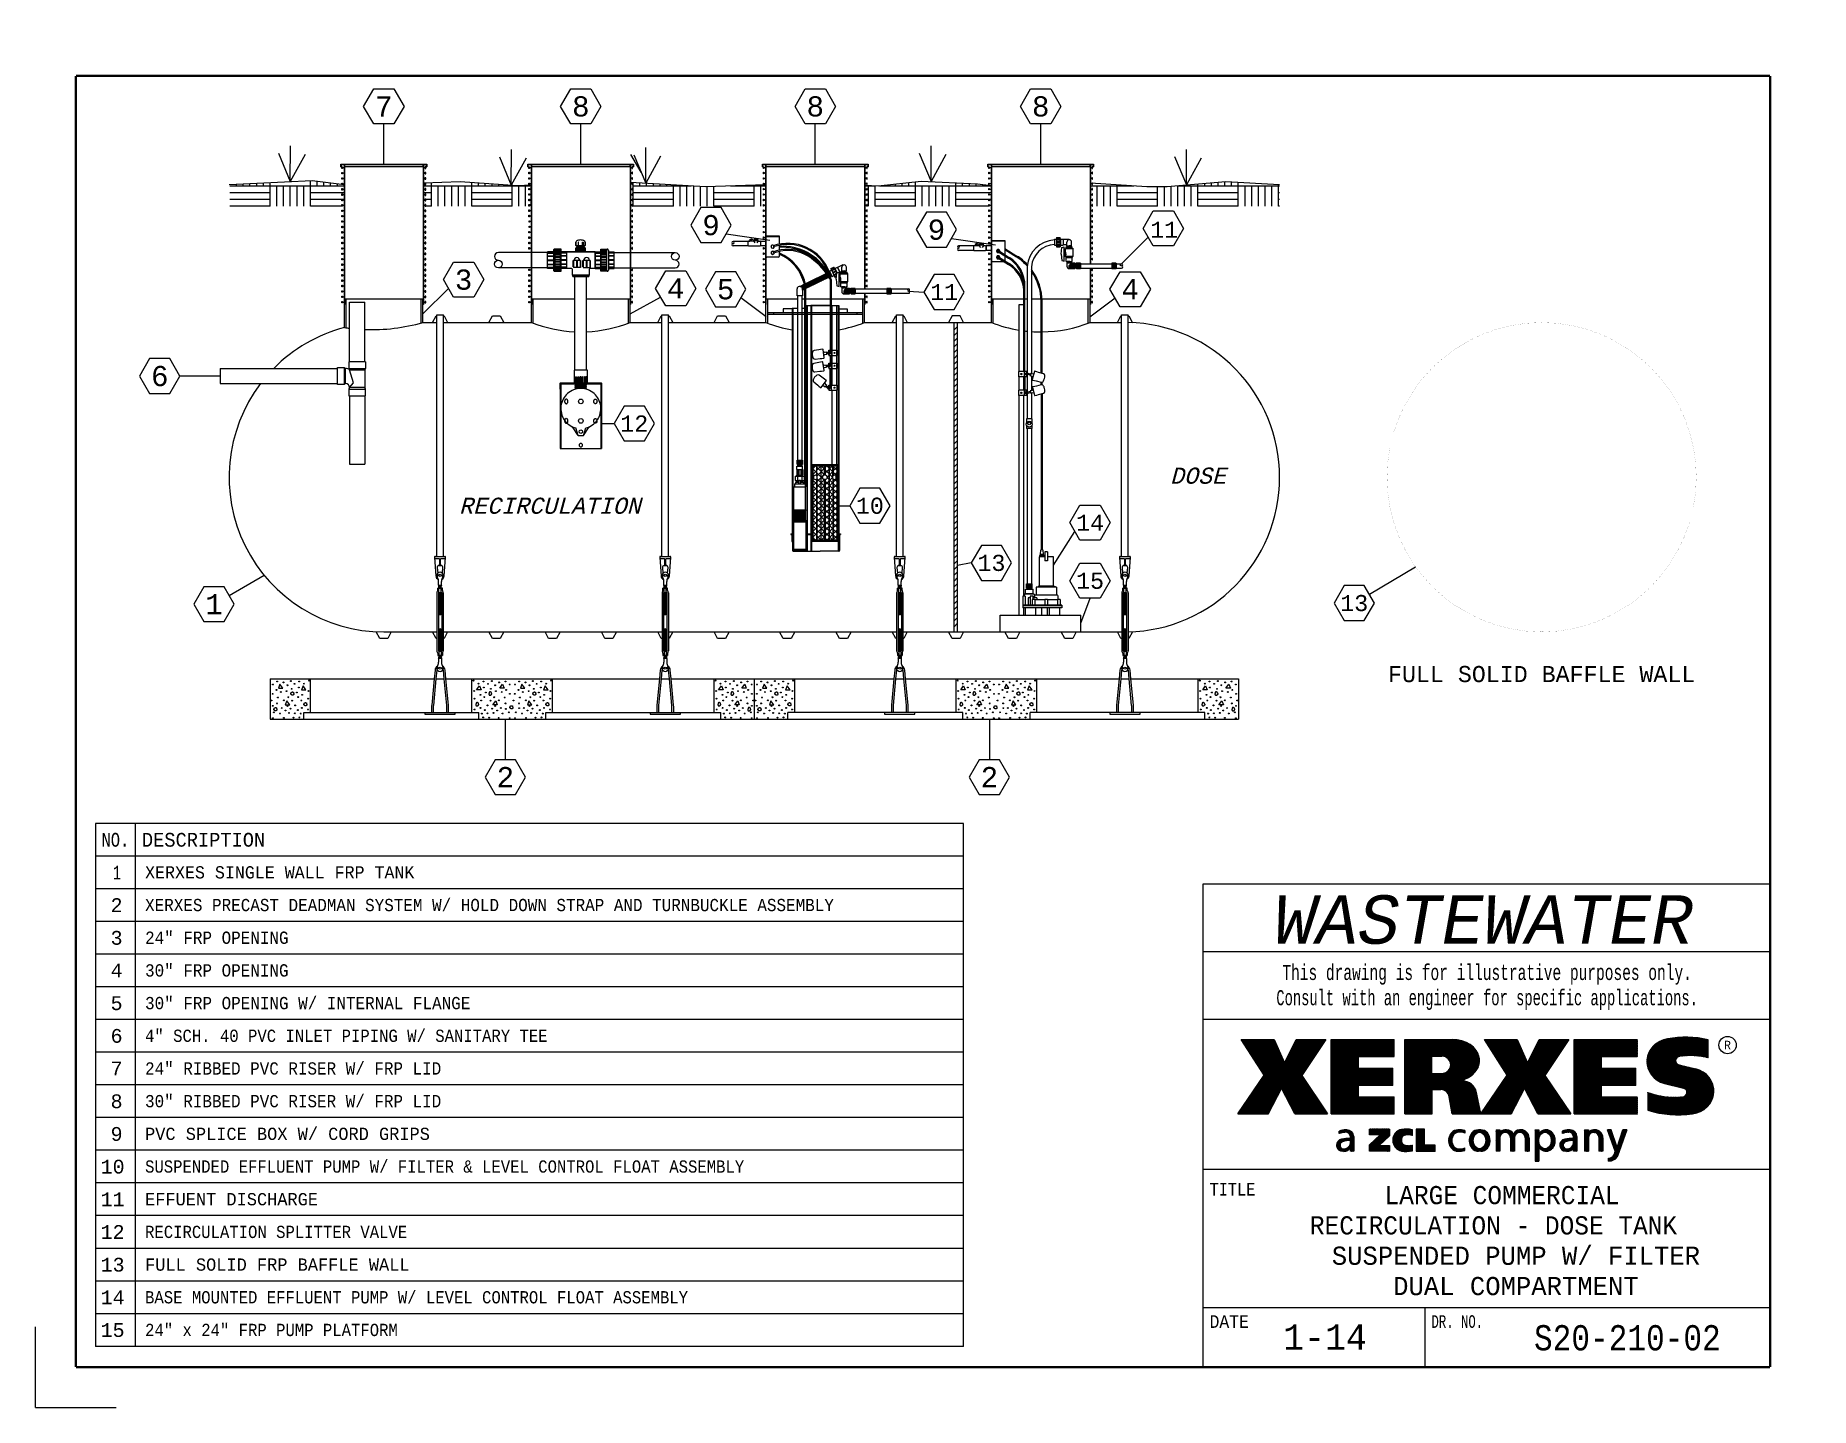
# Paper-space layout 'Layout1' of a CAD drawing. Extents: x 0 to 22, y 0 to 17.
# The model-space entities are those that its viewports show. They can reach past a viewport. Long polylines and large blocks are cut down to what shows.
import ezdxf
from ezdxf.enums import TextEntityAlignment as Align

# ---------------------------------------------------------------- set-up
doc = ezdxf.new("R2010")
doc.units = 0
doc.header["$MEASUREMENT"] = 0
doc.header["$PDMODE"] = 2
doc.header["$PDSIZE"] = -0.01
doc.linetypes.add('HIDDEN', pattern=[0.1875, 0.0625, -0.0625, 0.0625])
doc.linetypes.add('SHORT_DASH', pattern=[0.125, 0.03125, -0.0625, 0.03125])
doc.layers.add('1', color=7, linetype='Continuous')
doc.layers.add('2', color=7, linetype='Continuous')
doc.layers.get('0').off()
doc.styles.get("Standard").update_dxf_attribs({"font": 'monotxt.shx'})

psp = doc.layouts.get("Layout1")

msp = doc.modelspace()

# ---------------------------------------------------------------- texts
at = {"layer": '1', "color": 5, "linetype": 'Continuous'}
for s, height, width, p in [('NO.', 0.1709, 0.777667, (0.818, 6.949)), ('DESCRIPTION', 0.17086, 0.939091, (1.319, 6.949)), ('1', 0.171, 0.665, (0.96, 6.544)), ('XERXES SINGLE WALL FRP TANK', 0.15188, 0.940667, (1.358, 6.555)), ('XERXES PRECAST DEADMAN SYSTEM W/ HOLD DOWN STRAP AND TURNBUCKLE ASSEMBLY', 0.15188, 0.902067, (1.358, 6.15)), ('24" FRP OPENING', 0.15188, 0.902067, (1.358, 5.745)), ('30" FRP OPENING', 0.15188, 0.902067, (1.358, 5.34)), ('30" FRP OPENING W/ INTERNAL FLANGE', 0.15188, 0.902067, (1.358, 4.935)), ('4" SCH. 40 PVC INLET PIPING W/ SANITARY TEE', 0.15188, 0.882674, (1.358, 4.53)), ('24" RIBBED PVC RISER W/ FRP LID', 0.15188, 0.900871, (1.358, 4.125)), ('30" RIBBED PVC RISER W/ FRP LID', 0.15188, 0.900871, (1.358, 3.72)), ('PVC SPLICE BOX W/ CORD GRIPS', 0.15188, 0.959167, (1.358, 3.315)), ('SUSPENDED EFFLUENT PUMP W/ FILTER & LEVEL CONTROL FLOAT ASSEMBLY', 0.15188, 0.882674, (1.358, 2.91)), ('EFFUENT DISCHARGE', 0.15188, 0.959167, (1.358, 2.505)), ('RECIRCULATION SPLITTER VALVE', 0.15188, 0.882674, (1.358, 2.1)), ('FULL SOLID FRP BAFFLE WALL', 0.15188, 0.959167, (1.358, 1.695)), ('BASE MOUNTED EFFLUENT PUMP W/ LEVEL CONTROL FLOAT ASSEMBLY', 0.15188, 0.882674, (1.358, 1.29)), ('24" x 24" FRP PUMP PLATFORM', 0.15188, 0.882674, (1.358, 0.885))]:
    msp.add_text(s, height=height, dxfattribs=dict(at, width=width)).set_placement(p)
for s, height, p in [('2', 0.171, (0.931, 6.139)), ('3', 0.171, (0.931, 5.734)), ('4', 0.171, (0.931, 5.329)), ('5', 0.171, (0.931, 4.924)), ('6', 0.171, (0.931, 4.519)), ('7', 0.171, (0.931, 4.114)), ('8', 0.171, (0.931, 3.709)), ('9', 0.171, (0.931, 3.304)), ('10', 0.1709, (0.808, 2.899)), ('11', 0.1709, (0.808, 2.494)), ('12', 0.1709, (0.808, 2.089)), ('13', 0.1709, (0.808, 1.684)), ('14', 0.1709, (0.808, 1.279)), ('15', 0.1709, (0.808, 0.874))]:
    msp.add_text(s, height=height, dxfattribs=at).set_placement(p)
at = {"layer": '1', "color": 5, "linetype": 'Continuous', "oblique": 10}
msp.add_text('WASTEWATER', height=0.6, dxfattribs=at).set_placement((17.907, 6.046), align=Align.MIDDLE_CENTER)
at = {"layer": '1', "color": 5, "linetype": 'Continuous'}
for s, height, width, p in [('This drawing is for illustrative purposes only.', 0.1875, 0.665498, (17.992, 5.297)), ('Consult with an engineer for specific applications.', 0.1875, 0.631338, (17.992, 4.984)), ('LARGE COMMERCIAL', 0.22541, 0.933182, (18.177, 2.519)), ('RECIRCULATION - DOSE TANK', 0.22541, 0.933182, (18.071, 2.144)), ('SUSPENDED PUMP W/ FILTER', 0.22541, 0.97475, (18.349, 1.768)), ('DUAL COMPARTMENT', 0.22541, 0.975, (18.349, 1.392))]:
    msp.add_text(s, height=height, dxfattribs=dict(at, width=width)).set_placement(p, align=Align.CENTER)
for s, height, width, p in [('R', 0.105, 0.9, (20.972, 4.491)), ('1-14', 0.3125, 0.9575, (15.983, 0.874)), ('S20-210-02', 0.3125, 0.855714, (19.73, 0.864))]:
    msp.add_text(s, height=height, dxfattribs=dict(at, width=width)).set_placement(p, align=Align.MIDDLE_CENTER)
for s, width, p in [('TITLE', 0.8397, (14.552, 2.704)), ('DATE', 0.9, (14.552, 1.065)), ('DR. NO.', 0.677057, (17.302, 1.065))]:
    msp.add_text(s, height=0.1562, dxfattribs=dict(at, width=width)).set_placement(p, align=Align.MIDDLE_LEFT)
at = {"layer": '2', "color": 5, "linetype": 'Continuous'}
for s, height, p in [('8', 6, (68.65, 132.04)), ('8', 6, (138.4, 132.04)), ('8', 6, (205.458, 132.04)), ('7', 6, (10.059, 132.023)), ('9', 6, (107.393, 96.727)), ('9', 6, (174.451, 95.382)), ('11', 4.8, (242.173, 95.382)), ('3', 6, (33.782, 80.521)), ('4', 6, (96.897, 77.923)), ('5', 6, (111.733, 77.661)), ('4', 6, (232.067, 77.661)), ('11', 4.8, (176.731, 76.818)), ('6', 6, (-56.599, 51.854)), ('12', 4.8, (84.559, 37.729)), ('10', 4.8, (154.634, 13.287)), ('14', 4.8, (220.143, 8.249)), ('13', 4.8, (190.802, -3.72)), ('15', 4.8, (220.143, -9.022)), ('1', 6, (-40.44, -15.997)), ('13', 4.8, (298.717, -15.663)), ('FULL SOLID BAFFLE WALL', 4.8, (354.472, -36.773)), ('2', 6, (46.199, -67.433)), ('2', 6, (190.199, -67.433))]:
    msp.add_text(s, height=height, dxfattribs=at).set_placement(p, align=Align.MIDDLE_CENTER)
at = {"layer": '2', "color": 5, "linetype": 'Continuous', "oblique": 15}
for s, p in [('DOSE', (252.235, 22.215)), ('RECIRCULATION', (59.426, 13.277))]:
    msp.add_text(s, height=4.8, dxfattribs=at).set_placement(p, align=Align.MIDDLE_CENTER)

# ---------------------------------------------------------------- blocks, each defined once
blk = doc.blocks.new('*U34')
at = {"layer": '2', "color": 5, "linetype": 'Continuous'}
blk.add_circle((0, 0), 1, dxfattribs=at)
blk = doc.blocks.new('*U35')
at = {"layer": '2', "color": 5, "linetype": 'Continuous'}
blk.add_circle((0, 0), 1, dxfattribs=at)
blk = doc.blocks.new('*X10')
at = {"layer": '2', "color": 5, "linetype": 'Continuous'}
for p, q in [((-6.617, 15.444), (-0.678, 21.384)), ((-6.617, 18.839), (-4.072, 21.384)), ((-6.617, 20.536), (-5.769, 21.384)), ((-3.052, 18.667), (-5.769, 21.384)), ((-5.415, 18.344), (-2.375, 21.384)), ((-0.671, 17.983), (-4.072, 21.384)), ((0.605, 18.405), (-2.375, 21.384)), ((0.605, 20.102), (-0.678, 21.384)), ((-2.322, 18.043), (0.605, 20.969)), ((0.605, 13.314), (-6.617, 20.536)), ((-0.032, 18.636), (0.605, 19.272)), ((-6.198, 18.42), (-6.617, 18.839)), ((-6.617, 12.05), (-0.67, 17.997)), ((0.605, 15.011), (-2.32, 17.936)), ((0.605, 11.617), (-5.391, 17.612)), ((-6.617, 10.353), (0.605, 17.575)), ((-6.617, 17.142), (-6.228, 17.531)), ((-6.617, 13.747), (-3.068, 17.297)), ((0.605, 16.708), (0.022, 17.291)), ((0.605, 9.92), (-6.617, 17.142)), ((-6.617, 8.656), (0.605, 15.878)), ((0.605, 8.223), (-6.617, 15.444)), ((-6.617, 6.959), (0.605, 14.181)), ((0.605, 6.526), (-6.617, 13.747)), ((-6.617, 5.262), (0.605, 12.484)), ((0.605, 4.829), (-6.617, 12.05)), ((-6.617, 3.565), (0.605, 10.787)), ((0.605, 3.131), (-6.617, 10.353)), ((-6.617, 1.868), (0.605, 9.09)), ((0.605, 1.434), (-6.617, 8.656)), ((-6.617, 0.171), (0.605, 7.393)), ((0.605, -0.263), (-6.617, 6.959)), ((-5.696, -0.605), (0.605, 5.696)), ((-0.75, -0.605), (-6.617, 5.262)), ((-3.999, -0.605), (0.605, 3.999)), ((-2.448, -0.605), (-6.617, 3.565)), ((-2.302, -0.605), (0.605, 2.302)), ((-4.145, -0.605), (-6.617, 1.868)), ((-0.605, -0.605), (0.605, 0.605)), ((-5.842, -0.605), (-6.617, 0.171))]:
    blk.add_line(p, q, dxfattribs=at)
blk = doc.blocks.new('*X11')
at = {"layer": '2', "color": 5, "linetype": 'Continuous'}
for p, q in [((-0.466, 87.781), (0.534, 88.781)), ((-0.467, 86.083), (0.534, 87.083)), ((-0.467, 84.385), (0.533, 85.386)), ((-0.468, 82.688), (0.532, 83.688)), ((-0.469, 80.99), (0.532, 81.99)), ((-0.469, 79.292), (0.531, 80.293)), ((-0.47, 77.595), (0.53, 78.595)), ((-0.471, 75.897), (0.53, 76.897)), ((-0.471, 74.199), (0.529, 75.2)), ((-0.472, 72.501), (0.528, 73.502)), ((-0.473, 70.804), (0.528, 71.804)), ((-0.473, 69.106), (0.527, 70.106)), ((-0.474, 67.408), (0.526, 68.409)), ((-0.475, 65.711), (0.526, 66.711)), ((-0.475, 64.013), (0.525, 65.013)), ((-0.476, 62.315), (0.524, 63.316)), ((-0.477, 60.617), (0.524, 61.618)), ((-0.477, 58.92), (0.523, 59.92)), ((-0.478, 57.222), (0.522, 58.222)), ((-0.479, 55.524), (0.522, 56.525)), ((-0.479, 53.827), (0.521, 54.827)), ((-0.48, 52.129), (0.521, 53.129)), ((-0.481, 50.431), (0.52, 51.432)), ((-0.481, 48.733), (0.519, 49.734)), ((-0.482, 47.036), (0.519, 48.036)), ((-0.482, 45.338), (0.518, 46.338)), ((-0.483, 43.64), (0.517, 44.641)), ((-0.484, 41.943), (0.517, 42.943)), ((-0.484, 40.245), (0.516, 41.245)), ((-0.485, 38.547), (0.515, 39.548)), ((-0.486, 36.849), (0.515, 37.85)), ((-0.486, 35.152), (0.514, 36.152)), ((-0.487, 33.454), (0.513, 34.454)), ((-0.488, 31.756), (0.513, 32.757)), ((-0.488, 30.059), (0.512, 31.059)), ((-0.489, 28.361), (0.511, 29.361)), ((-0.49, 26.663), (0.511, 27.664)), ((-0.49, 24.965), (0.51, 25.966)), ((-0.491, 23.268), (0.509, 24.268)), ((-0.492, 21.57), (0.509, 22.57)), ((-0.492, 19.872), (0.508, 20.873)), ((-0.493, 18.175), (0.507, 19.175)), ((-0.494, 16.477), (0.507, 17.477)), ((-0.494, 14.779), (0.506, 15.78)), ((-0.495, 13.082), (0.505, 14.082)), ((-0.496, 11.384), (0.505, 12.384)), ((-0.496, 9.686), (0.504, 10.686)), ((-0.497, 7.988), (0.503, 8.989)), ((-0.498, 6.291), (0.503, 7.291)), ((-0.498, 4.593), (0.502, 5.593)), ((-0.499, 2.895), (0.502, 3.896)), ((-0.5, 1.198), (0.501, 2.198)), ((-0.5, -0.5), (0.5, 0.5))]:
    blk.add_line(p, q, dxfattribs=at)
blk = doc.blocks.new('*U36', base_point=(17.431, 4.246))
at = {"layer": '1', "color": 1, "linetype": 'Continuous'}
blk.add_arc((17.431, 4.246), 0.111, 90, 270, dxfattribs=at)
blk = doc.blocks.new('*U37', base_point=(20.275, 4.287))
at = {"layer": '1', "color": 1, "linetype": 'Continuous'}
blk.add_arc((20.275, 4.287), 0.302, 277.0315, 72.0315, dxfattribs=at)
blk = doc.blocks.new('*U38', base_point=(20.5, 3.921))
at = {"layer": '1', "color": 1, "linetype": 'Continuous'}
blk.add_arc((20.5, 3.921), 0.302, 277.0315, 75.8768, dxfattribs=at)
blk = doc.blocks.new('*U39', base_point=(20.407, 3.903))
at = {"layer": '1', "color": 1, "linetype": 'Continuous'}
blk.add_arc((20.407, 3.903), 0.0611, 96.8151, 254.388, dxfattribs=at)
blk = doc.blocks.new('*U40', base_point=(20.388, 4.297))
at = {"layer": '1', "color": 1, "linetype": 'Continuous'}
blk.add_arc((20.388, 4.297), 0.0611, 96.8151, 252.7312, dxfattribs=at)
blk = doc.blocks.new('*U41', base_point=(17.560334, 4.299008))
at = {"layer": '1', "color": 1, "linetype": 'Continuous'}
blk.add_arc((17.560334, 4.299008), 0.337695, 105.20736, 270, dxfattribs=at)
blk = doc.blocks.new('*U42', base_point=(19.495, 3.174))
at = {"layer": '1', "color": 5, "linetype": 'Continuous'}
blk.add_arc((19.495, 3.174), 0.0867, 0, 90, dxfattribs=at)
blk = doc.blocks.new('*U43', base_point=(18.721, 3.308))
at = {"layer": '1', "color": 5, "linetype": 'Continuous'}
blk.add_arc((18.721, 3.308), 0.133, 129.3644, 50.6356, dxfattribs=at)
blk = doc.blocks.new('*U44')
at = {"layer": '1', "color": 5, "linetype": 'Continuous'}
blk.add_circle((0, 0), 1, dxfattribs=at)
blk = doc.blocks.new('*U45', base_point=(17.913, 3.308))
at = {"layer": '1', "color": 5, "linetype": 'Continuous'}
blk.add_arc((17.913, 3.308), 0.133, 180, 0, dxfattribs=at)
blk = doc.blocks.new('*U46')
at = {"layer": '1', "color": 5, "linetype": 'Continuous'}
blk.add_circle((0, 0), 1, dxfattribs=at)
blk = doc.blocks.new('*U47', base_point=(17.886, 3.308))
at = {"layer": '1', "color": 5, "linetype": 'Continuous'}
blk.add_arc((17.886, 3.308), 0.133, 0, 180, dxfattribs=at)
blk = doc.blocks.new('*U48', base_point=(17.631, 3.308))
at = {"layer": '1', "color": 5, "linetype": 'Continuous'}
blk.add_arc((17.631, 3.308), 0.133, 0, 180, dxfattribs=at)
blk = doc.blocks.new('*U49', base_point=(17.644, 3.308))
at = {"layer": '1', "color": 5, "linetype": 'Continuous'}
blk.add_arc((17.644, 3.308), 0.104, 180, 0, dxfattribs=at)
blk = doc.blocks.new('*X12')
at = {"layer": '1', "color": 1, "linetype": 'Continuous'}
for p, q in [((-0.634, 0), (-0.106, 0.528)), ((-0.632, 0.004), (-0.108, 0.528)), ((-0.631, 0), (-0.103, 0.528)), ((-0.628, 0), (-0.1, 0.528)), ((-0.626, 0.013), (-0.111, 0.528)), ((-0.625, 0), (-0.097, 0.528)), ((-0.622, 0), (-0.094, 0.528)), ((-0.62, 0), (-0.091, 0.528)), ((-0.62, 0.022), (-0.114, 0.528)), ((-0.617, 0), (-0.089, 0.528)), ((-0.615, 0.03), (-0.117, 0.528)), ((-0.614, 0), (-0.086, 0.528)), ((-0.611, 0), (-0.083, 0.528)), ((-0.61, 0.527), (-0.609, 0.528)), ((-0.609, 0.039), (-0.12, 0.528)), ((-0.609, 0.525), (-0.606, 0.528)), ((-0.608, 0), (-0.08, 0.528)), ((-0.608, 0.523), (-0.603, 0.528)), ((-0.607, 0.521), (-0.601, 0.528)), ((-0.606, 0.52), (-0.598, 0.528)), ((-0.605, 0), (-0.077, 0.528)), ((-0.605, 0.518), (-0.595, 0.528)), ((-0.604, 0.516), (-0.592, 0.528)), ((-0.603, 0), (-0.074, 0.528)), ((-0.603, 0.048), (-0.122, 0.528)), ((-0.603, 0.515), (-0.589, 0.528)), ((-0.602, 0.513), (-0.586, 0.528)), ((-0.6, 0), (-0.072, 0.528)), ((-0.6, 0.511), (-0.584, 0.528)), ((-0.599, 0.509), (-0.581, 0.528)), ((-0.598, 0.508), (-0.578, 0.528)), ((-0.597, 0), (-0.069, 0.528)), ((-0.597, 0.056), (-0.125, 0.528)), ((-0.597, 0.506), (-0.575, 0.528)), ((-0.596, 0.504), (-0.572, 0.528)), ((-0.595, 0.502), (-0.569, 0.528)), ((-0.594, 0), (-0.066, 0.528)), ((-0.594, 0.501), (-0.567, 0.528)), ((-0.593, 0.499), (-0.564, 0.528)), ((-0.592, 0.497), (-0.561, 0.528)), ((-0.591, 0), (-0.063, 0.528)), ((-0.591, 0.065), (-0.128, 0.528)), ((-0.591, 0.496), (-0.558, 0.528)), ((-0.589, 0.494), (-0.555, 0.528)), ((-0.588, 0), (-0.06, 0.528)), ((-0.588, 0.492), (-0.552, 0.528)), ((-0.587, 0.49), (-0.55, 0.528)), ((-0.586, 0), (-0.057, 0.528)), ((-0.586, 0.489), (-0.547, 0.528)), ((-0.585, 0.074), (-0.131, 0.528)), ((-0.585, 0.487), (-0.544, 0.528)), ((-0.584, 0.485), (-0.541, 0.528)), ((-0.583, 0), (-0.055, 0.528)), ((-0.583, 0.483), (-0.538, 0.528)), ((-0.582, 0.482), (-0.535, 0.528)), ((-0.581, 0.48), (-0.533, 0.528)), ((-0.58, 0), (-0.052, 0.528)), ((-0.58, 0.478), (-0.53, 0.528)), ((-0.579, 0.083), (-0.134, 0.528)), ((-0.579, 0.476), (-0.527, 0.528)), ((-0.577, 0), (-0.049, 0.528)), ((-0.577, 0.475), (-0.524, 0.528)), ((-0.576, 0.473), (-0.521, 0.528)), ((-0.575, 0.471), (-0.518, 0.528)), ((-0.574, 0), (-0.046, 0.528)), ((-0.574, 0.47), (-0.516, 0.528)), ((-0.573, 0.091), (-0.137, 0.528)), ((-0.573, 0.468), (-0.513, 0.528)), ((-0.572, 0.466), (-0.51, 0.528)), ((-0.571, 0), (-0.043, 0.528)), ((-0.571, 0.464), (-0.507, 0.528)), ((-0.57, 0.463), (-0.504, 0.528)), ((-0.569, 0), (-0.04, 0.528)), ((-0.569, 0.461), (-0.502, 0.528)), ((-0.568, 0.459), (-0.499, 0.528)), ((-0.566, 0), (-0.038, 0.528)), ((-0.566, 0.457), (-0.496, 0.528)), ((-0.565, 0.456), (-0.493, 0.528)), ((-0.564, 0.454), (-0.49, 0.528)), ((-0.563, 0), (-0.035, 0.528)), ((-0.563, 0.452), (-0.487, 0.528)), ((-0.562, 0.451), (-0.485, 0.528)), ((-0.561, 0.449), (-0.482, 0.528)), ((-0.56, 0), (-0.032, 0.528)), ((-0.56, 0.447), (-0.479, 0.528)), ((-0.559, 0.445), (-0.476, 0.528)), ((-0.558, 0.444), (-0.473, 0.528)), ((-0.557, 0), (-0.029, 0.528)), ((-0.557, 0.442), (-0.47, 0.528)), ((-0.555, 0.44), (-0.468, 0.528)), ((-0.554, 0), (-0.026, 0.528)), ((-0.554, 0.438), (-0.465, 0.528)), ((-0.553, 0.437), (-0.462, 0.528)), ((-0.552, 0), (-0.024, 0.528)), ((-0.552, 0.435), (-0.459, 0.528)), ((-0.551, 0.433), (-0.456, 0.528)), ((-0.55, 0.432), (-0.453, 0.528)), ((-0.549, 0), (-0.021, 0.528)), ((-0.549, 0.43), (-0.451, 0.528)), ((-0.548, 0.428), (-0.448, 0.528)), ((-0.547, 0.426), (-0.445, 0.528)), ((-0.546, 0), (-0.018, 0.528)), ((-0.546, 0.425), (-0.442, 0.528)), ((-0.544, 0.423), (-0.439, 0.528)), ((-0.543, 0), (-0.015, 0.528)), ((-0.543, 0.421), (-0.436, 0.528)), ((-0.542, 0.419), (-0.434, 0.528)), ((-0.541, 0.418), (-0.431, 0.528)), ((-0.54, 0.416), (-0.428, 0.528)), ((-0.54, 0), (-0.016, 0.524)), ((-0.539, 0.414), (-0.425, 0.528)), ((-0.538, 0.412), (-0.422, 0.528)), ((-0.537, 0.411), (-0.419, 0.528)), ((-0.537, 0), (-0.021, 0.516)), ((-0.536, 0.409), (-0.417, 0.528)), ((-0.535, 0.407), (-0.414, 0.528)), ((-0.535, 0), (-0.027, 0.508)), ((-0.533, 0.406), (-0.411, 0.528)), ((-0.532, 0.404), (-0.408, 0.528)), ((-0.531, 0.402), (-0.405, 0.528)), ((-0.53, 0.4), (-0.403, 0.528)), ((-0.529, 0.399), (-0.4, 0.528)), ((-0.528, 0.397), (-0.397, 0.528)), ((-0.527, 0.395), (-0.394, 0.528)), ((-0.526, 0.393), (-0.391, 0.528)), ((-0.525, 0.392), (-0.388, 0.528)), ((-0.524, 0.39), (-0.386, 0.528)), ((-0.523, 0.388), (-0.383, 0.528)), ((-0.521, 0.387), (-0.38, 0.528)), ((-0.52, 0.385), (-0.378, 0.527)), ((-0.519, 0.383), (-0.378, 0.525)), ((-0.518, 0.381), (-0.377, 0.523)), ((-0.517, 0.38), (-0.376, 0.521)), ((-0.516, 0.378), (-0.375, 0.519)), ((-0.515, 0.376), (-0.374, 0.517)), ((-0.514, 0.374), (-0.373, 0.515)), ((-0.513, 0.373), (-0.372, 0.513)), ((-0.512, 0.371), (-0.371, 0.511)), ((-0.51, 0.369), (-0.371, 0.509)), ((-0.509, 0.367), (-0.37, 0.507)), ((-0.508, 0.366), (-0.369, 0.505)), ((-0.507, 0.364), (-0.368, 0.503)), ((-0.305, 0.363), (-0.139, 0.528)), ((-0.302, 0.368), (-0.142, 0.528)), ((-0.299, 0.374), (-0.145, 0.528)), ((-0.296, 0.38), (-0.148, 0.528)), ((-0.293, 0.385), (-0.151, 0.528)), ((-0.291, 0.391), (-0.154, 0.528)), ((-0.288, 0.397), (-0.156, 0.528)), ((-0.285, 0.402), (-0.159, 0.528)), ((-0.282, 0.408), (-0.162, 0.528)), ((-0.279, 0.414), (-0.165, 0.528)), ((-0.276, 0.42), (-0.168, 0.528)), ((-0.273, 0.425), (-0.171, 0.528)), ((-0.271, 0.431), (-0.173, 0.528)), ((-0.268, 0.437), (-0.176, 0.528)), ((-0.265, 0.442), (-0.179, 0.528)), ((-0.262, 0.448), (-0.182, 0.528)), ((-0.259, 0.454), (-0.185, 0.528)), ((-0.256, 0.459), (-0.188, 0.528)), ((-0.253, 0.465), (-0.19, 0.528)), ((-0.251, 0.471), (-0.193, 0.528)), ((-0.248, 0.476), (-0.196, 0.528)), ((-0.245, 0.482), (-0.199, 0.528)), ((-0.242, 0.488), (-0.202, 0.528)), ((-0.239, 0.493), (-0.205, 0.528)), ((-0.236, 0.499), (-0.207, 0.528)), ((-0.233, 0.505), (-0.21, 0.528)), ((-0.231, 0.51), (-0.213, 0.528)), ((-0.228, 0.516), (-0.216, 0.528)), ((-0.225, 0.522), (-0.219, 0.528)), ((-0.222, 0.528), (-0.221, 0.528)), ((-0.532, 0), (-0.033, 0.499)), ((-0.529, 0), (-0.038, 0.491)), ((-0.526, 0), (-0.044, 0.482)), ((-0.523, 0), (-0.049, 0.474)), ((-0.521, 0), (-0.055, 0.466)), ((-0.521, 0.17), (-0.312, 0.378)), ((-0.518, 0), (-0.06, 0.457)), ((-0.515, 0), (-0.066, 0.449)), ((-0.515, 0.178), (-0.313, 0.38)), ((-0.512, 0), (-0.071, 0.44)), ((-0.509, 0.187), (-0.314, 0.382)), ((-0.506, 0.362), (-0.367, 0.501)), ((-0.505, 0.361), (-0.366, 0.499)), ((-0.504, 0.359), (-0.365, 0.497)), ((-0.503, 0.357), (-0.364, 0.495)), ((-0.503, 0.196), (-0.315, 0.384)), ((-0.502, 0.355), (-0.364, 0.493)), ((-0.501, 0.354), (-0.363, 0.492)), ((-0.499, 0.352), (-0.362, 0.49)), ((-0.498, 0.35), (-0.361, 0.488)), ((-0.497, 0.348), (-0.36, 0.486)), ((-0.497, 0.204), (-0.315, 0.386)), ((-0.496, 0.347), (-0.359, 0.484)), ((-0.495, 0.345), (-0.358, 0.482)), ((-0.494, 0.343), (-0.357, 0.48)), ((-0.493, 0.342), (-0.357, 0.478)), ((-0.492, 0.34), (-0.356, 0.476)), ((-0.491, 0.338), (-0.355, 0.474)), ((-0.491, 0.213), (-0.316, 0.388)), ((-0.49, 0.336), (-0.354, 0.472)), ((-0.488, 0.335), (-0.353, 0.47)), ((-0.487, 0.333), (-0.352, 0.468)), ((-0.486, 0.331), (-0.351, 0.466)), ((-0.485, 0.329), (-0.35, 0.464)), ((-0.485, 0.222), (-0.317, 0.39)), ((-0.484, 0.328), (-0.35, 0.462)), ((-0.483, 0.326), (-0.349, 0.46)), ((-0.482, 0.324), (-0.348, 0.458)), ((-0.481, 0.322), (-0.347, 0.456)), ((-0.48, 0.321), (-0.346, 0.454)), ((-0.479, 0.319), (-0.345, 0.452)), ((-0.479, 0.231), (-0.318, 0.392)), ((-0.477, 0.317), (-0.344, 0.451)), ((-0.476, 0.316), (-0.343, 0.449)), ((-0.475, 0.314), (-0.343, 0.447)), ((-0.474, 0.312), (-0.342, 0.445)), ((-0.474, 0.239), (-0.319, 0.394)), ((-0.473, 0.31), (-0.341, 0.443)), ((-0.472, 0.309), (-0.34, 0.441)), ((-0.471, 0.307), (-0.339, 0.439)), ((-0.47, 0.305), (-0.338, 0.437)), ((-0.469, 0.303), (-0.337, 0.435)), ((-0.468, 0.302), (-0.336, 0.433)), ((-0.468, 0.248), (-0.32, 0.396)), ((-0.467, 0.3), (-0.336, 0.431)), ((-0.465, 0.298), (-0.335, 0.429)), ((-0.464, 0.297), (-0.334, 0.427)), ((-0.463, 0.295), (-0.333, 0.425)), ((-0.462, 0.293), (-0.332, 0.423)), ((-0.462, 0.257), (-0.321, 0.398)), ((-0.461, 0.291), (-0.331, 0.421)), ((-0.46, 0.29), (-0.33, 0.419)), ((-0.459, 0.288), (-0.329, 0.417)), ((-0.458, 0.286), (-0.329, 0.415)), ((-0.457, 0.284), (-0.328, 0.413)), ((-0.456, 0.283), (-0.327, 0.411)), ((-0.456, 0.265), (-0.322, 0.4)), ((-0.454, 0.281), (-0.326, 0.409)), ((-0.453, 0.279), (-0.325, 0.408)), ((-0.452, 0.277), (-0.324, 0.406)), ((-0.451, 0.276), (-0.323, 0.404)), ((-0.45, 0.274), (-0.322, 0.402)), ((-0.327, 0.183), (-0.077, 0.432)), ((-0.326, 0.181), (-0.083, 0.424)), ((-0.325, 0.179), (-0.088, 0.415)), ((-0.324, 0.177), (-0.094, 0.407)), ((-0.323, 0.175), (-0.099, 0.398)), ((-0.322, 0.173), (-0.105, 0.39)), ((-0.321, 0.171), (-0.11, 0.382)), ((-0.568, 0.1), (-0.305, 0.363)), ((-0.562, 0.109), (-0.306, 0.365)), ((-0.556, 0.117), (-0.307, 0.366)), ((-0.55, 0.126), (-0.308, 0.368)), ((-0.544, 0.135), (-0.308, 0.37)), ((-0.538, 0.144), (-0.309, 0.372)), ((-0.532, 0.152), (-0.31, 0.374)), ((-0.526, 0.161), (-0.311, 0.376)), ((-0.32, 0.169), (-0.116, 0.373)), ((-0.319, 0.168), (-0.122, 0.365)), ((-0.318, 0.166), (-0.127, 0.357)), ((-0.317, 0.164), (-0.133, 0.348)), ((-0.316, 0.162), (-0.138, 0.34)), ((-0.315, 0.16), (-0.144, 0.331)), ((-0.314, 0.158), (-0.149, 0.323)), ((-0.313, 0.156), (-0.155, 0.315)), ((-0.312, 0.155), (-0.161, 0.306)), ((-0.311, 0.153), (-0.166, 0.298)), ((-0.31, 0.151), (-0.172, 0.289)), ((-0.309, 0.149), (-0.177, 0.281)), ((-0.308, 0.147), (-0.183, 0.273)), ((-0.307, 0.145), (-0.182, 0.271)), ((-0.306, 0.143), (-0.181, 0.269)), ((-0.305, 0.142), (-0.18, 0.267)), ((-0.304, 0.14), (-0.178, 0.266)), ((-0.303, 0.138), (-0.177, 0.264)), ((-0.302, 0.136), (-0.176, 0.262)), ((-0.301, 0.134), (-0.175, 0.261)), ((-0.301, 0.132), (-0.174, 0.259)), ((-0.3, 0.13), (-0.173, 0.257)), ((-0.299, 0.129), (-0.172, 0.255)), ((-0.298, 0.127), (-0.171, 0.254)), ((-0.297, 0.125), (-0.169, 0.252)), ((-0.509, 0), (-0.327, 0.182)), ((-0.506, 0), (-0.33, 0.176)), ((-0.504, 0), (-0.333, 0.17)), ((-0.501, 0), (-0.336, 0.165)), ((-0.498, 0), (-0.339, 0.159)), ((-0.495, 0), (-0.342, 0.153)), ((-0.492, 0), (-0.345, 0.147)), ((-0.489, 0), (-0.348, 0.141)), ((-0.487, 0), (-0.351, 0.136)), ((-0.484, 0), (-0.354, 0.13)), ((-0.296, 0.123), (-0.168, 0.25)), ((-0.295, 0.121), (-0.167, 0.249)), ((-0.294, 0.119), (-0.166, 0.247)), ((-0.293, 0.117), (-0.165, 0.245)), ((-0.292, 0.115), (-0.164, 0.244)), ((-0.291, 0.114), (-0.163, 0.242)), ((-0.29, 0.112), (-0.161, 0.24)), ((-0.289, 0.11), (-0.16, 0.239)), ((-0.288, 0.108), (-0.159, 0.237)), ((-0.287, 0.106), (-0.158, 0.235)), ((-0.286, 0.104), (-0.157, 0.233)), ((-0.285, 0.102), (-0.156, 0.232)), ((-0.284, 0.101), (-0.155, 0.23)), ((-0.283, 0.099), (-0.153, 0.228)), ((-0.282, 0.097), (-0.152, 0.227)), ((-0.281, 0.095), (-0.151, 0.225)), ((-0.28, 0.093), (-0.15, 0.223)), ((-0.279, 0.091), (-0.149, 0.222)), ((-0.278, 0.089), (-0.148, 0.22)), ((-0.277, 0.088), (-0.147, 0.218)), ((-0.276, 0.086), (-0.145, 0.217)), ((-0.275, 0.084), (-0.144, 0.215)), ((-0.274, 0.082), (-0.143, 0.213)), ((-0.273, 0.08), (-0.142, 0.211)), ((-0.272, 0.078), (-0.141, 0.21)), ((-0.272, 0.076), (-0.14, 0.208)), ((-0.271, 0.075), (-0.139, 0.206)), ((-0.27, 0.073), (-0.138, 0.205)), ((-0.269, 0.071), (-0.136, 0.203)), ((-0.268, 0.069), (-0.135, 0.201)), ((-0.267, 0.067), (-0.134, 0.2)), ((-0.266, 0.065), (-0.133, 0.198)), ((-0.265, 0.063), (-0.132, 0.196)), ((-0.264, 0.061), (-0.131, 0.195)), ((-0.263, 0.06), (-0.13, 0.193)), ((-0.262, 0.058), (-0.128, 0.191)), ((-0.261, 0.056), (-0.127, 0.189)), ((-0.26, 0.054), (-0.126, 0.188)), ((-0.259, 0.052), (-0.125, 0.186)), ((-0.258, 0.05), (-0.124, 0.184)), ((-0.257, 0.048), (-0.123, 0.183)), ((-0.256, 0.047), (-0.122, 0.181)), ((-0.255, 0.045), (-0.12, 0.179)), ((-0.254, 0.043), (-0.119, 0.178)), ((-0.253, 0.041), (-0.118, 0.176)), ((-0.252, 0.039), (-0.117, 0.174)), ((-0.251, 0.037), (-0.116, 0.173)), ((-0.25, 0.035), (-0.115, 0.171)), ((-0.249, 0.034), (-0.114, 0.169)), ((-0.248, 0.032), (-0.113, 0.168)), ((-0.247, 0.03), (-0.111, 0.166)), ((-0.246, 0.028), (-0.11, 0.164)), ((-0.245, 0.026), (-0.109, 0.162)), ((-0.244, 0.024), (-0.108, 0.161)), ((-0.244, 0.022), (-0.107, 0.159)), ((-0.243, 0.02), (-0.106, 0.157)), ((-0.242, 0.019), (-0.105, 0.156)), ((-0.241, 0.017), (-0.103, 0.154)), ((-0.24, 0.015), (-0.102, 0.152)), ((-0.239, 0.013), (-0.101, 0.151)), ((-0.238, 0.011), (-0.1, 0.149)), ((-0.237, 0.009), (-0.099, 0.147)), ((-0.236, 0.007), (-0.098, 0.146)), ((-0.235, 0.006), (-0.097, 0.144)), ((-0.234, 0.004), (-0.095, 0.142)), ((-0.233, 0.002), (-0.094, 0.14)), ((-0.232, 0), (-0.093, 0.139)), ((-0.229, 0), (-0.092, 0.137)), ((-0.226, 0), (-0.091, 0.135)), ((-0.224, 0), (-0.09, 0.134)), ((-0.221, 0), (-0.089, 0.132)), ((-0.218, 0), (-0.087, 0.13)), ((-0.215, 0), (-0.086, 0.129)), ((-0.212, 0), (-0.085, 0.127)), ((-0.481, 0), (-0.357, 0.124)), ((-0.478, 0), (-0.36, 0.118)), ((-0.475, 0), (-0.363, 0.112)), ((-0.472, 0), (-0.366, 0.107)), ((-0.47, 0), (-0.369, 0.101)), ((-0.467, 0), (-0.372, 0.095)), ((-0.464, 0), (-0.375, 0.089)), ((-0.461, 0), (-0.378, 0.083)), ((-0.458, 0), (-0.381, 0.078)), ((-0.455, 0), (-0.384, 0.072)), ((-0.453, 0), (-0.387, 0.066)), ((-0.45, 0), (-0.39, 0.06)), ((-0.447, 0), (-0.393, 0.054)), ((-0.444, 0), (-0.396, 0.048)), ((-0.441, 0), (-0.399, 0.043)), ((-0.438, 0), (-0.402, 0.037)), ((-0.436, 0), (-0.405, 0.031)), ((-0.433, 0), (-0.407, 0.025)), ((-0.43, 0), (-0.41, 0.019)), ((-0.427, 0), (-0.413, 0.014)), ((-0.424, 0), (-0.416, 0.008)), ((-0.422, 0), (-0.419, 0.002)), ((-0.209, 0), (-0.084, 0.125)), ((-0.207, 0), (-0.083, 0.124)), ((-0.204, 0), (-0.082, 0.122)), ((-0.201, 0), (-0.081, 0.12)), ((-0.198, 0), (-0.08, 0.118)), ((-0.195, 0), (-0.078, 0.117)), ((-0.192, 0), (-0.077, 0.115)), ((-0.19, 0), (-0.076, 0.113)), ((-0.187, 0), (-0.075, 0.112)), ((-0.184, 0), (-0.074, 0.11)), ((-0.181, 0), (-0.073, 0.108)), ((-0.178, 0), (-0.072, 0.107)), ((-0.175, 0), (-0.07, 0.105)), ((-0.173, 0), (-0.069, 0.103)), ((-0.17, 0), (-0.068, 0.102)), ((-0.167, 0), (-0.067, 0.1)), ((-0.164, 0), (-0.066, 0.098)), ((-0.161, 0), (-0.065, 0.096)), ((-0.158, 0), (-0.064, 0.095)), ((-0.156, 0), (-0.062, 0.093)), ((-0.153, 0), (-0.061, 0.091)), ((-0.15, 0), (-0.06, 0.09)), ((-0.147, 0), (-0.059, 0.088)), ((-0.144, 0), (-0.058, 0.086)), ((-0.142, 0), (-0.057, 0.085)), ((-0.139, 0), (-0.056, 0.083)), ((-0.136, 0), (-0.055, 0.081)), ((-0.133, 0), (-0.053, 0.08)), ((-0.13, 0), (-0.052, 0.078)), ((-0.127, 0), (-0.051, 0.076)), ((-0.125, 0), (-0.05, 0.074)), ((-0.122, 0), (-0.049, 0.073)), ((-0.119, 0), (-0.048, 0.071)), ((-0.116, 0), (-0.047, 0.069)), ((-0.113, 0), (-0.045, 0.068)), ((-0.11, 0), (-0.044, 0.066)), ((-0.108, 0), (-0.043, 0.064)), ((-0.105, 0), (-0.042, 0.063)), ((-0.102, 0), (-0.041, 0.061)), ((-0.099, 0), (-0.04, 0.059)), ((-0.096, 0), (-0.039, 0.058)), ((-0.093, 0), (-0.037, 0.056)), ((-0.091, 0), (-0.036, 0.054)), ((-0.088, 0), (-0.035, 0.053)), ((-0.085, 0), (-0.034, 0.051)), ((-0.082, 0), (-0.033, 0.049)), ((-0.079, 0), (-0.032, 0.047)), ((-0.076, 0), (-0.031, 0.046)), ((-0.074, 0), (-0.029, 0.044)), ((-0.071, 0), (-0.028, 0.042)), ((-0.068, 0), (-0.027, 0.041)), ((-0.065, 0), (-0.026, 0.039)), ((-0.062, 0), (-0.025, 0.037)), ((-0.059, 0), (-0.024, 0.036)), ((-0.057, 0), (-0.023, 0.034)), ((-0.054, 0), (-0.022, 0.032)), ((-0.051, 0), (-0.02, 0.031)), ((-0.048, 0), (-0.019, 0.029)), ((-0.045, 0), (-0.018, 0.027)), ((-0.043, 0), (-0.017, 0.025)), ((-0.04, 0), (-0.016, 0.024)), ((-0.037, 0), (-0.015, 0.022)), ((-0.034, 0), (-0.014, 0.02)), ((-0.031, 0), (-0.012, 0.019)), ((-0.028, 0), (-0.011, 0.017)), ((-0.026, 0), (-0.01, 0.015)), ((-0.023, 0), (-0.009, 0.014)), ((-0.02, 0), (-0.008, 0.012)), ((-0.017, 0), (-0.007, 0.01)), ((-0.014, 0), (-0.006, 0.009)), ((-0.011, 0), (-0.004, 0.007)), ((-0.009, 0), (-0.003, 0.005)), ((-0.006, 0), (-0.002, 0.003)), ((-0.003, 0), (-0.001, 0.002)), ((0, 0), (0, 0))]:
    blk.add_line(p, q, dxfattribs=at)
blk = doc.blocks.new('*X13')
at = {"layer": '1', "color": 1, "linetype": 'Continuous'}
for p, q in [((-0.446, 0.213), (-0.132, 0.527)), ((-0.446, 0.216), (-0.134, 0.527)), ((-0.446, 0.219), (-0.137, 0.527)), ((-0.446, 0.221), (-0.14, 0.527)), ((-0.446, 0.224), (-0.143, 0.527)), ((-0.446, 0.227), (-0.146, 0.527)), ((-0.446, 0.23), (-0.149, 0.527)), ((-0.446, 0.233), (-0.151, 0.527)), ((-0.446, 0.235), (-0.154, 0.527)), ((-0.446, 0.238), (-0.157, 0.527)), ((-0.446, 0.241), (-0.16, 0.527)), ((-0.446, 0.244), (-0.163, 0.527)), ((-0.446, 0.247), (-0.166, 0.527)), ((-0.446, 0.25), (-0.168, 0.527)), ((-0.446, 0.252), (-0.171, 0.527)), ((-0.446, 0.255), (-0.174, 0.527)), ((-0.446, 0.258), (-0.177, 0.527)), ((-0.446, 0.261), (-0.18, 0.527)), ((-0.446, 0.264), (-0.183, 0.527)), ((-0.446, 0.267), (-0.185, 0.527)), ((-0.446, 0.269), (-0.188, 0.527)), ((-0.446, 0.272), (-0.191, 0.527)), ((-0.446, 0.275), (-0.194, 0.527)), ((-0.446, 0.278), (-0.197, 0.527)), ((-0.446, 0.281), (-0.199, 0.527)), ((-0.446, 0.284), (-0.202, 0.527)), ((-0.446, 0.286), (-0.205, 0.527)), ((-0.446, 0.289), (-0.208, 0.527)), ((-0.446, 0.292), (-0.211, 0.527)), ((-0.446, 0.295), (-0.214, 0.527)), ((-0.446, 0.298), (-0.216, 0.527)), ((-0.446, 0.301), (-0.219, 0.527)), ((-0.446, 0.303), (-0.222, 0.527)), ((-0.446, 0.306), (-0.225, 0.527)), ((-0.446, 0.309), (-0.228, 0.527)), ((-0.446, 0.312), (-0.231, 0.527)), ((-0.446, 0.315), (-0.233, 0.527)), ((-0.446, 0.317), (-0.236, 0.527)), ((-0.446, 0.32), (-0.239, 0.527)), ((-0.446, 0.323), (-0.242, 0.527)), ((-0.446, 0.326), (-0.245, 0.527)), ((-0.446, 0.329), (-0.248, 0.527)), ((-0.446, 0.332), (-0.25, 0.527)), ((-0.446, 0.334), (-0.253, 0.527)), ((-0.446, 0.337), (-0.256, 0.527)), ((-0.446, 0.34), (-0.259, 0.527)), ((-0.446, 0.343), (-0.262, 0.527)), ((-0.446, 0.346), (-0.265, 0.527)), ((-0.446, 0.349), (-0.267, 0.527)), ((-0.446, 0.351), (-0.27, 0.527)), ((-0.446, 0.354), (-0.273, 0.527)), ((-0.446, 0.357), (-0.276, 0.527)), ((-0.446, 0.36), (-0.279, 0.527)), ((-0.446, 0.363), (-0.282, 0.527)), ((-0.446, 0.366), (-0.284, 0.527)), ((-0.446, 0.368), (-0.287, 0.527)), ((-0.446, 0.371), (-0.29, 0.527)), ((-0.446, 0.374), (-0.293, 0.527)), ((-0.446, 0.377), (-0.296, 0.527)), ((-0.446, 0.38), (-0.298, 0.527)), ((-0.446, 0.383), (-0.301, 0.527)), ((-0.446, 0.385), (-0.304, 0.527)), ((-0.446, 0.388), (-0.307, 0.527)), ((-0.446, 0.391), (-0.31, 0.527)), ((-0.446, 0.394), (-0.313, 0.527)), ((-0.446, 0.397), (-0.315, 0.527)), ((-0.446, 0.4), (-0.318, 0.527)), ((-0.446, 0.402), (-0.321, 0.527)), ((-0.446, 0.405), (-0.324, 0.527)), ((-0.446, 0.408), (-0.327, 0.527)), ((-0.446, 0.411), (-0.33, 0.527)), ((-0.446, 0.414), (-0.332, 0.527)), ((-0.446, 0.416), (-0.335, 0.527)), ((-0.446, 0.419), (-0.338, 0.527)), ((-0.446, 0.422), (-0.341, 0.527)), ((-0.446, 0.425), (-0.344, 0.527)), ((-0.446, 0.428), (-0.347, 0.527)), ((-0.446, 0.431), (-0.349, 0.527)), ((-0.446, 0.433), (-0.352, 0.527)), ((-0.446, 0.436), (-0.355, 0.527)), ((-0.446, 0.439), (-0.358, 0.527)), ((-0.446, 0.442), (-0.361, 0.527)), ((-0.446, 0.445), (-0.364, 0.527)), ((-0.446, 0.448), (-0.366, 0.527)), ((-0.446, 0.45), (-0.369, 0.527)), ((-0.446, 0.453), (-0.372, 0.527)), ((-0.446, 0.456), (-0.375, 0.527)), ((-0.446, 0.459), (-0.378, 0.527)), ((-0.446, 0.462), (-0.38, 0.527)), ((-0.446, 0.465), (-0.383, 0.527)), ((-0.446, 0.467), (-0.386, 0.527)), ((-0.446, 0.47), (-0.389, 0.527)), ((-0.446, 0.473), (-0.392, 0.527)), ((-0.446, 0.476), (-0.395, 0.527)), ((-0.446, 0.479), (-0.397, 0.527)), ((-0.446, 0.482), (-0.4, 0.527)), ((-0.446, 0.484), (-0.403, 0.527)), ((-0.446, 0.487), (-0.406, 0.527)), ((-0.446, 0.49), (-0.409, 0.527)), ((-0.446, 0.493), (-0.412, 0.527)), ((-0.446, 0.496), (-0.414, 0.527)), ((-0.446, 0.499), (-0.417, 0.527)), ((-0.446, 0.501), (-0.42, 0.527)), ((-0.446, 0.504), (-0.423, 0.527)), ((-0.446, 0.507), (-0.426, 0.527)), ((-0.446, 0.51), (-0.429, 0.527)), ((-0.446, 0.513), (-0.431, 0.527)), ((-0.446, 0.515), (-0.434, 0.527)), ((-0.446, 0.518), (-0.437, 0.527)), ((-0.446, 0.521), (-0.44, 0.527)), ((-0.446, 0.524), (-0.443, 0.527)), ((-0.446, 0.527), (-0.446, 0.527)), ((-0.251, 0.406), (-0.129, 0.527)), ((-0.248, 0.406), (-0.126, 0.527)), ((-0.245, 0.406), (-0.123, 0.527)), ((-0.242, 0.406), (-0.12, 0.527)), ((-0.239, 0.406), (-0.117, 0.527)), ((-0.237, 0.406), (-0.115, 0.527)), ((-0.234, 0.406), (-0.112, 0.527)), ((-0.231, 0.406), (-0.109, 0.527)), ((-0.228, 0.406), (-0.106, 0.527)), ((-0.225, 0.406), (-0.103, 0.527)), ((-0.222, 0.406), (-0.1, 0.527)), ((-0.22, 0.406), (-0.098, 0.527)), ((-0.217, 0.406), (-0.095, 0.527)), ((-0.214, 0.406), (-0.092, 0.527)), ((-0.211, 0.406), (-0.089, 0.527)), ((-0.208, 0.406), (-0.086, 0.527)), ((-0.205, 0.406), (-0.084, 0.527)), ((-0.203, 0.406), (-0.081, 0.527)), ((-0.2, 0.406), (-0.078, 0.527)), ((-0.197, 0.406), (-0.075, 0.527)), ((-0.194, 0.406), (-0.072, 0.527)), ((-0.191, 0.406), (-0.069, 0.527)), ((-0.188, 0.406), (-0.067, 0.527)), ((-0.186, 0.406), (-0.064, 0.527)), ((-0.183, 0.406), (-0.061, 0.527)), ((-0.18, 0.406), (-0.058, 0.527)), ((-0.177, 0.406), (-0.055, 0.527)), ((-0.174, 0.406), (-0.052, 0.527)), ((-0.171, 0.406), (-0.05, 0.527)), ((-0.169, 0.406), (-0.047, 0.527)), ((-0.166, 0.406), (-0.044, 0.527)), ((-0.163, 0.406), (-0.041, 0.527)), ((-0.16, 0.406), (-0.038, 0.527)), ((-0.157, 0.406), (-0.035, 0.527)), ((-0.154, 0.406), (-0.033, 0.527)), ((-0.152, 0.406), (-0.03, 0.527)), ((-0.149, 0.406), (-0.027, 0.527)), ((-0.146, 0.406), (-0.024, 0.527)), ((-0.143, 0.406), (-0.021, 0.527)), ((-0.14, 0.406), (-0.018, 0.527)), ((-0.138, 0.406), (-0.016, 0.527)), ((-0.135, 0.406), (-0.013, 0.527)), ((-0.132, 0.406), (-0.01, 0.527)), ((-0.129, 0.406), (-0.007, 0.527)), ((-0.126, 0.406), (-0.004, 0.527)), ((-0.123, 0.406), (-0.001, 0.527)), ((-0.121, 0.406), (0.001, 0.527)), ((-0.118, 0.406), (0.001, 0.524)), ((-0.115, 0.406), (0.001, 0.521)), ((-0.112, 0.406), (0.001, 0.518)), ((-0.109, 0.406), (0.001, 0.515)), ((-0.106, 0.406), (0.001, 0.513)), ((-0.104, 0.406), (0.001, 0.51)), ((-0.101, 0.406), (0.001, 0.507)), ((-0.098, 0.406), (0.001, 0.504)), ((-0.446, 0.21), (-0.253, 0.403)), ((-0.446, 0.207), (-0.253, 0.4)), ((-0.446, 0.204), (-0.253, 0.397)), ((-0.446, 0.202), (-0.253, 0.395)), ((-0.446, 0.199), (-0.253, 0.392)), ((-0.446, 0.196), (-0.253, 0.389)), ((-0.446, 0.193), (-0.253, 0.386)), ((-0.446, 0.19), (-0.253, 0.383)), ((-0.446, 0.187), (-0.253, 0.38)), ((-0.446, 0.185), (-0.253, 0.378)), ((-0.095, 0.406), (0.001, 0.501)), ((-0.092, 0.406), (0.001, 0.499)), ((-0.089, 0.406), (0.001, 0.496)), ((-0.087, 0.406), (0.001, 0.493)), ((-0.084, 0.406), (0.001, 0.49)), ((-0.081, 0.406), (0.001, 0.487)), ((-0.078, 0.406), (0.001, 0.484)), ((-0.075, 0.406), (0.001, 0.482)), ((-0.072, 0.406), (0.001, 0.479)), ((-0.07, 0.406), (0.001, 0.476)), ((-0.067, 0.406), (0.001, 0.473)), ((-0.064, 0.406), (0.001, 0.47)), ((-0.061, 0.406), (0.001, 0.467)), ((-0.058, 0.406), (0.001, 0.465)), ((-0.055, 0.406), (0.001, 0.462)), ((-0.053, 0.406), (0.001, 0.459)), ((-0.05, 0.406), (0.001, 0.456)), ((-0.047, 0.406), (0.001, 0.453)), ((-0.044, 0.406), (0.001, 0.45)), ((-0.041, 0.406), (0.001, 0.448)), ((-0.039, 0.406), (0.001, 0.445)), ((-0.036, 0.406), (0.001, 0.442)), ((-0.033, 0.406), (0.001, 0.439)), ((-0.03, 0.406), (0.001, 0.436)), ((-0.027, 0.406), (0.001, 0.433)), ((-0.024, 0.406), (0.001, 0.431)), ((-0.022, 0.406), (0.001, 0.428)), ((-0.019, 0.406), (0.001, 0.425)), ((-0.016, 0.406), (0.001, 0.422)), ((-0.013, 0.406), (0.001, 0.419)), ((-0.01, 0.406), (0.001, 0.416)), ((-0.007, 0.406), (0.001, 0.414)), ((-0.005, 0.406), (0.001, 0.411)), ((-0.002, 0.406), (0.001, 0.408)), ((-0.446, 0.182), (-0.253, 0.375)), ((-0.446, 0.179), (-0.253, 0.372)), ((-0.446, 0.176), (-0.253, 0.369)), ((-0.446, 0.173), (-0.253, 0.366)), ((-0.446, 0.17), (-0.253, 0.363)), ((-0.446, 0.168), (-0.253, 0.361)), ((-0.446, 0.165), (-0.253, 0.358)), ((-0.446, 0.162), (-0.253, 0.355)), ((-0.446, 0.159), (-0.253, 0.352)), ((-0.446, 0.156), (-0.253, 0.349)), ((-0.446, 0.153), (-0.253, 0.346)), ((-0.446, 0.151), (-0.253, 0.344)), ((-0.446, 0.148), (-0.253, 0.341)), ((-0.446, 0.145), (-0.253, 0.338)), ((-0.446, 0.142), (-0.253, 0.335)), ((-0.446, 0.139), (-0.253, 0.332)), ((-0.446, 0.136), (-0.253, 0.329)), ((-0.446, 0.134), (-0.253, 0.327)), ((-0.446, 0.012), (-0.134, 0.324)), ((-0.446, 0.015), (-0.137, 0.324)), ((-0.446, 0.018), (-0.14, 0.324)), ((-0.446, 0.021), (-0.142, 0.324)), ((-0.446, 0.023), (-0.145, 0.324)), ((-0.446, 0.026), (-0.148, 0.324)), ((-0.446, 0.029), (-0.151, 0.324)), ((-0.446, 0.032), (-0.154, 0.324)), ((-0.446, 0.035), (-0.157, 0.324)), ((-0.446, 0.037), (-0.159, 0.324)), ((-0.446, 0.04), (-0.162, 0.324)), ((-0.446, 0.043), (-0.165, 0.324)), ((-0.446, 0.046), (-0.168, 0.324)), ((-0.446, 0.049), (-0.171, 0.324)), ((-0.446, 0.052), (-0.174, 0.324)), ((-0.446, 0.054), (-0.176, 0.324)), ((-0.446, 0.057), (-0.179, 0.324)), ((-0.446, 0.06), (-0.182, 0.324)), ((-0.446, 0.063), (-0.185, 0.324)), ((-0.446, 0.066), (-0.188, 0.324)), ((-0.446, 0.069), (-0.19, 0.324)), ((-0.446, 0.071), (-0.193, 0.324)), ((-0.446, 0.074), (-0.196, 0.324)), ((-0.446, 0.077), (-0.199, 0.324)), ((-0.446, 0.08), (-0.202, 0.324)), ((-0.446, 0.083), (-0.205, 0.324)), ((-0.446, 0.086), (-0.207, 0.324)), ((-0.446, 0.088), (-0.21, 0.324)), ((-0.446, 0.091), (-0.213, 0.324)), ((-0.446, 0.094), (-0.216, 0.324)), ((-0.446, 0.097), (-0.219, 0.324)), ((-0.446, 0.1), (-0.222, 0.324)), ((-0.446, 0.103), (-0.224, 0.324)), ((-0.446, 0.105), (-0.227, 0.324)), ((-0.446, 0.108), (-0.23, 0.324)), ((-0.446, 0.111), (-0.233, 0.324)), ((-0.446, 0.114), (-0.236, 0.324)), ((-0.446, 0.117), (-0.239, 0.324)), ((-0.446, 0.12), (-0.241, 0.324)), ((-0.446, 0.122), (-0.244, 0.324)), ((-0.446, 0.125), (-0.247, 0.324)), ((-0.446, 0.128), (-0.25, 0.324)), ((-0.446, 0.131), (-0.253, 0.324)), ((-0.253, 0.202), (-0.131, 0.324)), ((-0.25, 0.202), (-0.128, 0.324)), ((-0.247, 0.202), (-0.125, 0.324)), ((-0.244, 0.202), (-0.123, 0.324)), ((-0.242, 0.202), (-0.12, 0.324)), ((-0.239, 0.202), (-0.117, 0.324)), ((-0.236, 0.202), (-0.114, 0.324)), ((-0.233, 0.202), (-0.111, 0.324)), ((-0.23, 0.202), (-0.108, 0.324)), ((-0.227, 0.202), (-0.106, 0.324)), ((-0.225, 0.202), (-0.103, 0.324)), ((-0.222, 0.202), (-0.1, 0.324)), ((-0.219, 0.202), (-0.097, 0.324)), ((-0.216, 0.202), (-0.094, 0.324)), ((-0.213, 0.202), (-0.091, 0.324)), ((-0.211, 0.202), (-0.089, 0.324)), ((-0.208, 0.202), (-0.086, 0.324)), ((-0.205, 0.202), (-0.083, 0.324)), ((-0.202, 0.202), (-0.08, 0.324)), ((-0.199, 0.202), (-0.077, 0.324)), ((-0.196, 0.202), (-0.075, 0.324)), ((-0.194, 0.202), (-0.072, 0.324)), ((-0.191, 0.202), (-0.069, 0.324)), ((-0.188, 0.202), (-0.066, 0.324)), ((-0.185, 0.202), (-0.063, 0.324)), ((-0.182, 0.202), (-0.06, 0.324)), ((-0.179, 0.202), (-0.058, 0.324)), ((-0.177, 0.202), (-0.055, 0.324)), ((-0.174, 0.202), (-0.052, 0.324)), ((-0.171, 0.202), (-0.049, 0.324)), ((-0.168, 0.202), (-0.046, 0.324)), ((-0.165, 0.202), (-0.043, 0.324)), ((-0.162, 0.202), (-0.041, 0.324)), ((-0.16, 0.202), (-0.038, 0.324)), ((-0.157, 0.202), (-0.035, 0.324)), ((-0.154, 0.202), (-0.032, 0.324)), ((-0.151, 0.202), (-0.029, 0.324)), ((-0.148, 0.202), (-0.026, 0.324)), ((-0.145, 0.202), (-0.024, 0.324)), ((-0.143, 0.202), (-0.021, 0.324)), ((-0.14, 0.202), (-0.018, 0.324)), ((-0.137, 0.202), (-0.015, 0.324)), ((-0.134, 0.202), (-0.012, 0.324)), ((-0.131, 0.202), (-0.009, 0.324)), ((-0.128, 0.202), (-0.009, 0.321)), ((-0.126, 0.202), (-0.009, 0.319)), ((-0.123, 0.202), (-0.009, 0.316)), ((-0.12, 0.202), (-0.009, 0.313)), ((-0.117, 0.202), (-0.009, 0.31)), ((-0.114, 0.202), (-0.009, 0.307)), ((-0.112, 0.202), (-0.009, 0.304)), ((-0.109, 0.202), (-0.009, 0.302)), ((-0.106, 0.202), (-0.009, 0.299)), ((-0.103, 0.202), (-0.009, 0.296)), ((-0.1, 0.202), (-0.009, 0.293)), ((-0.097, 0.202), (-0.009, 0.29)), ((-0.095, 0.202), (-0.009, 0.288)), ((-0.092, 0.202), (-0.009, 0.285)), ((-0.089, 0.202), (-0.009, 0.282)), ((-0.086, 0.202), (-0.009, 0.279)), ((-0.083, 0.202), (-0.009, 0.276)), ((-0.08, 0.202), (-0.009, 0.273)), ((-0.078, 0.202), (-0.009, 0.271)), ((-0.075, 0.202), (-0.009, 0.268)), ((-0.072, 0.202), (-0.009, 0.265)), ((-0.069, 0.202), (-0.009, 0.262)), ((-0.066, 0.202), (-0.009, 0.259)), ((-0.063, 0.202), (-0.009, 0.256)), ((-0.061, 0.202), (-0.009, 0.254)), ((-0.446, 0.009), (-0.253, 0.202)), ((-0.446, 0.006), (-0.253, 0.199)), ((-0.446, 0.004), (-0.253, 0.197)), ((-0.446, 0.001), (-0.253, 0.194)), ((-0.445, -0.001), (-0.253, 0.191)), ((-0.442, -0.001), (-0.253, 0.188)), ((-0.439, -0.001), (-0.253, 0.185)), ((-0.436, -0.001), (-0.253, 0.182)), ((-0.433, -0.001), (-0.253, 0.18)), ((-0.431, -0.001), (-0.253, 0.177)), ((-0.428, -0.001), (-0.253, 0.174)), ((-0.425, -0.001), (-0.253, 0.171)), ((-0.422, -0.001), (-0.253, 0.168)), ((-0.419, -0.001), (-0.253, 0.165)), ((-0.416, -0.001), (-0.253, 0.163)), ((-0.414, -0.001), (-0.253, 0.16)), ((-0.411, -0.001), (-0.253, 0.157)), ((-0.408, -0.001), (-0.253, 0.154)), ((-0.405, -0.001), (-0.253, 0.151)), ((-0.402, -0.001), (-0.253, 0.148)), ((-0.4, -0.001), (-0.253, 0.146)), ((-0.397, -0.001), (-0.253, 0.143)), ((-0.394, -0.001), (-0.253, 0.14)), ((-0.391, -0.001), (-0.253, 0.137)), ((-0.388, -0.001), (-0.253, 0.134)), ((-0.385, -0.001), (-0.253, 0.131)), ((-0.383, -0.001), (-0.253, 0.129)), ((-0.38, -0.001), (-0.253, 0.126)), ((-0.058, 0.202), (-0.009, 0.251)), ((-0.055, 0.202), (-0.009, 0.248)), ((-0.052, 0.202), (-0.009, 0.245)), ((-0.049, 0.202), (-0.009, 0.242)), ((-0.046, 0.202), (-0.009, 0.239)), ((-0.044, 0.202), (-0.009, 0.237)), ((-0.041, 0.202), (-0.009, 0.234)), ((-0.038, 0.202), (-0.009, 0.231)), ((-0.035, 0.202), (-0.009, 0.228)), ((-0.032, 0.202), (-0.009, 0.225)), ((-0.03, 0.202), (-0.009, 0.222)), ((-0.027, 0.202), (-0.009, 0.22)), ((-0.024, 0.202), (-0.009, 0.217)), ((-0.021, 0.202), (-0.009, 0.214)), ((-0.018, 0.202), (-0.009, 0.211)), ((-0.015, 0.202), (-0.009, 0.208)), ((-0.013, 0.202), (-0.009, 0.206)), ((-0.01, 0.202), (-0.009, 0.203)), ((-0.377, -0.001), (-0.253, 0.123)), ((-0.374, -0.001), (-0.252, 0.121)), ((-0.371, -0.001), (-0.249, 0.121)), ((-0.368, -0.001), (-0.247, 0.121)), ((-0.366, -0.001), (-0.244, 0.121)), ((-0.363, -0.001), (-0.241, 0.121)), ((-0.36, -0.001), (-0.238, 0.121)), ((-0.357, -0.001), (-0.235, 0.121)), ((-0.354, -0.001), (-0.232, 0.121)), ((-0.351, -0.001), (-0.23, 0.121)), ((-0.349, -0.001), (-0.227, 0.121)), ((-0.346, -0.001), (-0.224, 0.121)), ((-0.343, -0.001), (-0.221, 0.121)), ((-0.34, -0.001), (-0.218, 0.121)), ((-0.337, -0.001), (-0.215, 0.121)), ((-0.334, -0.001), (-0.213, 0.121)), ((-0.332, -0.001), (-0.21, 0.121)), ((-0.329, -0.001), (-0.207, 0.121)), ((-0.326, -0.001), (-0.204, 0.121)), ((-0.323, -0.001), (-0.201, 0.121)), ((-0.32, -0.001), (-0.198, 0.121)), ((-0.317, -0.001), (-0.196, 0.121)), ((-0.315, -0.001), (-0.193, 0.121)), ((-0.312, -0.001), (-0.19, 0.121)), ((-0.309, -0.001), (-0.187, 0.121)), ((-0.306, -0.001), (-0.184, 0.121)), ((-0.303, -0.001), (-0.181, 0.121)), ((-0.301, -0.001), (-0.179, 0.121)), ((-0.298, -0.001), (-0.176, 0.121)), ((-0.295, -0.001), (-0.173, 0.121)), ((-0.292, -0.001), (-0.17, 0.121)), ((-0.289, -0.001), (-0.167, 0.121)), ((-0.286, -0.001), (-0.164, 0.121)), ((-0.284, -0.001), (-0.162, 0.121)), ((-0.281, -0.001), (-0.159, 0.121)), ((-0.278, -0.001), (-0.156, 0.121)), ((-0.275, -0.001), (-0.153, 0.121)), ((-0.272, -0.001), (-0.15, 0.121)), ((-0.269, -0.001), (-0.148, 0.121)), ((-0.267, -0.001), (-0.145, 0.121)), ((-0.264, -0.001), (-0.142, 0.121)), ((-0.261, -0.001), (-0.139, 0.121)), ((-0.258, -0.001), (-0.136, 0.121)), ((-0.255, -0.001), (-0.133, 0.121)), ((-0.252, -0.001), (-0.131, 0.121)), ((-0.25, -0.001), (-0.128, 0.121)), ((-0.247, -0.001), (-0.125, 0.121)), ((-0.244, -0.001), (-0.122, 0.121)), ((-0.241, -0.001), (-0.119, 0.121)), ((-0.238, -0.001), (-0.116, 0.121)), ((-0.235, -0.001), (-0.114, 0.121)), ((-0.233, -0.001), (-0.111, 0.121)), ((-0.23, -0.001), (-0.108, 0.121)), ((-0.227, -0.001), (-0.105, 0.121)), ((-0.224, -0.001), (-0.102, 0.121)), ((-0.221, -0.001), (-0.099, 0.121)), ((-0.218, -0.001), (-0.097, 0.121)), ((-0.216, -0.001), (-0.094, 0.121)), ((-0.213, -0.001), (-0.091, 0.121)), ((-0.21, -0.001), (-0.088, 0.121)), ((-0.207, -0.001), (-0.085, 0.121)), ((-0.204, -0.001), (-0.082, 0.121)), ((-0.202, -0.001), (-0.08, 0.121)), ((-0.199, -0.001), (-0.077, 0.121)), ((-0.196, -0.001), (-0.074, 0.121)), ((-0.193, -0.001), (-0.071, 0.121)), ((-0.19, -0.001), (-0.068, 0.121)), ((-0.187, -0.001), (-0.066, 0.121)), ((-0.185, -0.001), (-0.063, 0.121)), ((-0.182, -0.001), (-0.06, 0.121)), ((-0.179, -0.001), (-0.057, 0.121)), ((-0.176, -0.001), (-0.054, 0.121)), ((-0.173, -0.001), (-0.051, 0.121)), ((-0.17, -0.001), (-0.049, 0.121)), ((-0.168, -0.001), (-0.046, 0.121)), ((-0.165, -0.001), (-0.043, 0.121)), ((-0.162, -0.001), (-0.04, 0.121)), ((-0.159, -0.001), (-0.037, 0.121)), ((-0.156, -0.001), (-0.034, 0.121)), ((-0.153, -0.001), (-0.032, 0.121)), ((-0.151, -0.001), (-0.029, 0.121)), ((-0.148, -0.001), (-0.026, 0.121)), ((-0.145, -0.001), (-0.023, 0.121)), ((-0.142, -0.001), (-0.02, 0.121)), ((-0.139, -0.001), (-0.017, 0.121)), ((-0.136, -0.001), (-0.015, 0.121)), ((-0.134, -0.001), (-0.012, 0.121)), ((-0.131, -0.001), (-0.009, 0.121)), ((-0.128, -0.001), (-0.006, 0.121)), ((-0.125, -0.001), (-0.003, 0.121)), ((-0.122, -0.001), (0, 0.121)), ((-0.119, -0.001), (0.001, 0.119)), ((-0.117, -0.001), (0.001, 0.117)), ((-0.114, -0.001), (0.001, 0.114)), ((-0.111, -0.001), (0.001, 0.111)), ((-0.108, -0.001), (0.001, 0.108)), ((-0.105, -0.001), (0.001, 0.105)), ((-0.103, -0.001), (0.001, 0.103)), ((-0.1, -0.001), (0.001, 0.1)), ((-0.097, -0.001), (0.001, 0.097)), ((-0.094, -0.001), (0.001, 0.094)), ((-0.091, -0.001), (0.001, 0.091)), ((-0.088, -0.001), (0.001, 0.088)), ((-0.086, -0.001), (0.001, 0.086)), ((-0.083, -0.001), (0.001, 0.083)), ((-0.08, -0.001), (0.001, 0.08)), ((-0.077, -0.001), (0.001, 0.077)), ((-0.074, -0.001), (0.001, 0.074)), ((-0.071, -0.001), (0.001, 0.071)), ((-0.069, -0.001), (0.001, 0.069)), ((-0.066, -0.001), (0.001, 0.066)), ((-0.063, -0.001), (0.001, 0.063)), ((-0.06, -0.001), (0.001, 0.06)), ((-0.057, -0.001), (0.001, 0.057)), ((-0.054, -0.001), (0.001, 0.054)), ((-0.052, -0.001), (0.001, 0.052)), ((-0.049, -0.001), (0.001, 0.049)), ((-0.046, -0.001), (0.001, 0.046)), ((-0.043, -0.001), (0.001, 0.043)), ((-0.04, -0.001), (0.001, 0.04)), ((-0.037, -0.001), (0.001, 0.037)), ((-0.035, -0.001), (0.001, 0.035)), ((-0.032, -0.001), (0.001, 0.032)), ((-0.029, -0.001), (0.001, 0.029)), ((-0.026, -0.001), (0.001, 0.026)), ((-0.023, -0.001), (0.001, 0.023)), ((-0.02, -0.001), (0.001, 0.02)), ((-0.018, -0.001), (0.001, 0.018)), ((-0.015, -0.001), (0.001, 0.015)), ((-0.012, -0.001), (0.001, 0.012)), ((-0.009, -0.001), (0.001, 0.009)), ((-0.006, -0.001), (0.001, 0.006)), ((-0.004, -0.001), (0.001, 0.004)), ((-0.001, -0.001), (0.001, 0.001))]:
    blk.add_line(p, q, dxfattribs=at)
blk = doc.blocks.new('*X14')
at = {"layer": '1', "color": 1, "linetype": 'Continuous'}
for p, q in [((-0.537, 0.218), (-0.228, 0.527)), ((-0.537, 0.221), (-0.231, 0.527)), ((-0.537, 0.224), (-0.234, 0.527)), ((-0.537, 0.227), (-0.236, 0.527)), ((-0.537, 0.23), (-0.239, 0.527)), ((-0.537, 0.232), (-0.242, 0.527)), ((-0.537, 0.235), (-0.245, 0.527)), ((-0.537, 0.238), (-0.248, 0.527)), ((-0.537, 0.241), (-0.251, 0.527)), ((-0.537, 0.244), (-0.253, 0.527)), ((-0.537, 0.247), (-0.256, 0.527)), ((-0.537, 0.249), (-0.259, 0.527)), ((-0.537, 0.252), (-0.262, 0.527)), ((-0.537, 0.255), (-0.265, 0.527)), ((-0.537, 0.258), (-0.268, 0.527)), ((-0.537, 0.261), (-0.27, 0.527)), ((-0.537, 0.263), (-0.273, 0.527)), ((-0.537, 0.266), (-0.276, 0.527)), ((-0.537, 0.269), (-0.279, 0.527)), ((-0.537, 0.272), (-0.282, 0.527)), ((-0.537, 0.275), (-0.285, 0.527)), ((-0.537, 0.278), (-0.287, 0.527)), ((-0.537, 0.28), (-0.29, 0.527)), ((-0.537, 0.283), (-0.293, 0.527)), ((-0.537, 0.286), (-0.296, 0.527)), ((-0.537, 0.289), (-0.299, 0.527)), ((-0.537, 0.292), (-0.302, 0.527)), ((-0.537, 0.295), (-0.304, 0.527)), ((-0.537, 0.297), (-0.307, 0.527)), ((-0.537, 0.3), (-0.31, 0.527)), ((-0.537, 0.303), (-0.313, 0.527)), ((-0.537, 0.306), (-0.316, 0.527)), ((-0.537, 0.309), (-0.318, 0.527)), ((-0.537, 0.312), (-0.321, 0.527)), ((-0.537, 0.314), (-0.324, 0.527)), ((-0.537, 0.317), (-0.327, 0.527)), ((-0.537, 0.32), (-0.33, 0.527)), ((-0.537, 0.323), (-0.333, 0.527)), ((-0.537, 0.326), (-0.335, 0.527)), ((-0.537, 0.329), (-0.338, 0.527)), ((-0.537, 0.331), (-0.341, 0.527)), ((-0.537, 0.334), (-0.344, 0.527)), ((-0.537, 0.337), (-0.347, 0.527)), ((-0.537, 0.34), (-0.35, 0.527)), ((-0.537, 0.343), (-0.352, 0.527)), ((-0.537, 0.345), (-0.355, 0.527)), ((-0.537, 0.348), (-0.358, 0.527)), ((-0.537, 0.351), (-0.361, 0.527)), ((-0.537, 0.354), (-0.364, 0.527)), ((-0.537, 0.357), (-0.367, 0.527)), ((-0.537, 0.36), (-0.369, 0.527)), ((-0.537, 0.362), (-0.372, 0.527)), ((-0.537, 0.365), (-0.375, 0.527)), ((-0.537, 0.368), (-0.378, 0.527)), ((-0.537, 0.371), (-0.381, 0.527)), ((-0.537, 0.374), (-0.384, 0.527)), ((-0.537, 0.377), (-0.386, 0.527)), ((-0.537, 0.379), (-0.389, 0.527)), ((-0.537, 0.382), (-0.392, 0.527)), ((-0.537, 0.385), (-0.395, 0.527)), ((-0.537, 0.388), (-0.398, 0.527)), ((-0.537, 0.391), (-0.401, 0.527)), ((-0.537, 0.394), (-0.403, 0.527)), ((-0.537, 0.396), (-0.406, 0.527)), ((-0.537, 0.399), (-0.409, 0.527)), ((-0.537, 0.402), (-0.412, 0.527)), ((-0.537, 0.405), (-0.415, 0.527)), ((-0.537, 0.408), (-0.417, 0.527)), ((-0.537, 0.411), (-0.42, 0.527)), ((-0.537, 0.413), (-0.423, 0.527)), ((-0.537, 0.416), (-0.426, 0.527)), ((-0.537, 0.419), (-0.429, 0.527)), ((-0.537, 0.422), (-0.432, 0.527)), ((-0.537, 0.425), (-0.434, 0.527)), ((-0.537, 0.428), (-0.437, 0.527)), ((-0.537, 0.43), (-0.44, 0.527)), ((-0.537, 0.433), (-0.443, 0.527)), ((-0.537, 0.436), (-0.446, 0.527)), ((-0.537, 0.439), (-0.449, 0.527)), ((-0.537, 0.442), (-0.451, 0.527)), ((-0.537, 0.444), (-0.454, 0.527)), ((-0.537, 0.447), (-0.457, 0.527)), ((-0.537, 0.45), (-0.46, 0.527)), ((-0.537, 0.453), (-0.463, 0.527)), ((-0.537, 0.456), (-0.466, 0.527)), ((-0.537, 0.459), (-0.468, 0.527)), ((-0.537, 0.461), (-0.471, 0.527)), ((-0.537, 0.464), (-0.474, 0.527)), ((-0.537, 0.467), (-0.477, 0.527)), ((-0.537, 0.47), (-0.48, 0.527)), ((-0.537, 0.473), (-0.483, 0.527)), ((-0.537, 0.476), (-0.485, 0.527)), ((-0.537, 0.478), (-0.488, 0.527)), ((-0.537, 0.481), (-0.491, 0.527)), ((-0.537, 0.484), (-0.494, 0.527)), ((-0.537, 0.487), (-0.497, 0.527)), ((-0.537, 0.49), (-0.5, 0.527)), ((-0.537, 0.493), (-0.502, 0.527)), ((-0.537, 0.495), (-0.505, 0.527)), ((-0.537, 0.498), (-0.508, 0.527)), ((-0.537, 0.501), (-0.511, 0.527)), ((-0.537, 0.504), (-0.514, 0.527)), ((-0.537, 0.507), (-0.516, 0.527)), ((-0.537, 0.51), (-0.519, 0.527)), ((-0.537, 0.512), (-0.522, 0.527)), ((-0.537, 0.515), (-0.525, 0.527)), ((-0.537, 0.518), (-0.528, 0.527)), ((-0.537, 0.521), (-0.531, 0.527)), ((-0.537, 0.524), (-0.533, 0.527)), ((-0.537, 0.527), (-0.536, 0.527)), ((-0.344, 0.408), (-0.225, 0.527)), ((-0.342, 0.408), (-0.222, 0.527)), ((-0.339, 0.408), (-0.22, 0.527)), ((-0.336, 0.408), (-0.217, 0.527)), ((-0.333, 0.408), (-0.214, 0.527)), ((-0.33, 0.408), (-0.211, 0.527)), ((-0.328, 0.408), (-0.208, 0.527)), ((-0.325, 0.408), (-0.205, 0.527)), ((-0.322, 0.408), (-0.203, 0.527)), ((-0.319, 0.408), (-0.2, 0.527)), ((-0.316, 0.408), (-0.197, 0.527)), ((-0.313, 0.408), (-0.194, 0.527)), ((-0.311, 0.408), (-0.191, 0.527)), ((-0.308, 0.408), (-0.189, 0.527)), ((-0.305, 0.408), (-0.186, 0.527)), ((-0.302, 0.408), (-0.183, 0.527)), ((-0.299, 0.408), (-0.181, 0.526)), ((-0.296, 0.408), (-0.178, 0.526)), ((-0.294, 0.408), (-0.176, 0.526)), ((-0.291, 0.408), (-0.173, 0.526)), ((-0.288, 0.408), (-0.171, 0.525)), ((-0.285, 0.408), (-0.168, 0.525)), ((-0.282, 0.408), (-0.166, 0.525)), ((-0.279, 0.408), (-0.163, 0.524)), ((-0.277, 0.408), (-0.161, 0.524)), ((-0.274, 0.408), (-0.158, 0.523)), ((-0.271, 0.408), (-0.156, 0.523)), ((-0.268, 0.408), (-0.154, 0.522)), ((-0.266, 0.407), (-0.151, 0.522)), ((-0.264, 0.407), (-0.149, 0.521)), ((-0.261, 0.406), (-0.147, 0.521)), ((-0.259, 0.406), (-0.144, 0.52)), ((-0.257, 0.405), (-0.142, 0.52)), ((-0.255, 0.404), (-0.14, 0.519)), ((-0.252, 0.404), (-0.138, 0.519)), ((-0.25, 0.403), (-0.135, 0.518)), ((-0.248, 0.402), (-0.133, 0.517)), ((-0.247, 0.401), (-0.131, 0.517)), ((-0.245, 0.4), (-0.129, 0.516)), ((-0.243, 0.399), (-0.127, 0.515)), ((-0.241, 0.398), (-0.125, 0.515)), ((-0.239, 0.397), (-0.122, 0.514)), ((-0.238, 0.396), (-0.12, 0.513)), ((-0.236, 0.395), (-0.118, 0.512)), ((-0.234, 0.393), (-0.116, 0.512)), ((-0.233, 0.392), (-0.114, 0.511)), ((-0.231, 0.391), (-0.112, 0.51)), ((-0.23, 0.389), (-0.11, 0.509)), ((-0.229, 0.388), (-0.108, 0.508)), ((-0.227, 0.387), (-0.106, 0.508)), ((-0.226, 0.385), (-0.104, 0.507)), ((-0.225, 0.383), (-0.102, 0.506)), ((-0.223, 0.382), (-0.1, 0.505)), ((-0.222, 0.38), (-0.099, 0.504)), ((-0.221, 0.378), (-0.097, 0.503)), ((-0.537, 0.215), (-0.347, 0.406)), ((-0.537, 0.213), (-0.347, 0.403)), ((-0.537, 0.21), (-0.347, 0.4)), ((-0.537, 0.207), (-0.347, 0.397)), ((-0.537, 0.204), (-0.347, 0.395)), ((-0.537, 0.201), (-0.347, 0.392)), ((-0.537, 0.198), (-0.347, 0.389)), ((-0.537, 0.196), (-0.347, 0.386)), ((-0.537, 0.193), (-0.347, 0.383)), ((-0.537, 0.19), (-0.347, 0.38)), ((-0.537, 0.187), (-0.347, 0.378)), ((-0.533, -0.001), (-0.056, 0.476)), ((-0.53, -0.001), (-0.055, 0.474)), ((-0.527, -0.001), (-0.053, 0.473)), ((-0.524, -0.001), (-0.052, 0.472)), ((-0.521, -0.001), (-0.05, 0.47)), ((-0.519, -0.001), (-0.049, 0.469)), ((-0.343, 0.172), (-0.047, 0.467)), ((-0.34, 0.172), (-0.046, 0.466)), ((-0.337, 0.172), (-0.045, 0.464)), ((-0.335, 0.172), (-0.043, 0.463)), ((-0.332, 0.172), (-0.042, 0.461)), ((-0.329, 0.172), (-0.041, 0.46)), ((-0.326, 0.172), (-0.039, 0.458)), ((-0.323, 0.172), (-0.038, 0.457)), ((-0.32, 0.172), (-0.037, 0.455)), ((-0.318, 0.172), (-0.036, 0.454)), ((-0.315, 0.172), (-0.034, 0.452)), ((-0.312, 0.172), (-0.033, 0.45)), ((-0.309, 0.172), (-0.032, 0.449)), ((-0.306, 0.172), (-0.031, 0.447)), ((-0.303, 0.172), (-0.03, 0.445)), ((-0.301, 0.172), (-0.029, 0.444)), ((-0.298, 0.172), (-0.028, 0.442)), ((-0.295, 0.172), (-0.027, 0.44)), ((-0.292, 0.172), (-0.026, 0.438)), ((-0.289, 0.172), (-0.025, 0.437)), ((-0.286, 0.172), (-0.024, 0.435)), ((-0.284, 0.172), (-0.023, 0.433)), ((-0.281, 0.172), (-0.022, 0.431)), ((-0.278, 0.172), (-0.021, 0.429)), ((-0.276, 0.171), (-0.02, 0.427)), ((-0.273, 0.171), (-0.019, 0.425)), ((-0.271, 0.17), (-0.018, 0.423)), ((-0.268, 0.17), (-0.017, 0.421)), ((-0.266, 0.169), (-0.016, 0.419)), ((-0.264, 0.169), (-0.016, 0.417)), ((-0.262, 0.168), (-0.015, 0.415)), ((-0.26, 0.167), (-0.014, 0.413)), ((-0.258, 0.166), (-0.014, 0.411)), ((-0.256, 0.165), (-0.013, 0.408)), ((-0.254, 0.164), (-0.012, 0.406)), ((-0.252, 0.163), (-0.012, 0.404)), ((-0.251, 0.162), (-0.011, 0.402)), ((-0.249, 0.161), (-0.011, 0.399)), ((-0.247, 0.16), (-0.01, 0.397)), ((-0.246, 0.159), (-0.01, 0.394)), ((-0.244, 0.158), (-0.01, 0.392)), ((-0.243, 0.156), (-0.009, 0.389)), ((-0.241, 0.155), (-0.009, 0.387)), ((-0.24, 0.154), (-0.009, 0.384)), ((-0.238, 0.152), (-0.009, 0.381)), ((-0.237, 0.151), (-0.009, 0.379)), ((-0.227, 0.308), (-0.058, 0.477)), ((-0.22, 0.377), (-0.095, 0.502)), ((-0.22, 0.318), (-0.059, 0.478)), ((-0.219, 0.375), (-0.093, 0.501)), ((-0.218, 0.373), (-0.091, 0.5)), ((-0.217, 0.371), (-0.089, 0.499)), ((-0.217, 0.323), (-0.061, 0.48)), ((-0.216, 0.369), (-0.087, 0.498)), ((-0.216, 0.367), (-0.086, 0.497)), ((-0.215, 0.365), (-0.084, 0.496)), ((-0.215, 0.328), (-0.062, 0.481)), ((-0.214, 0.363), (-0.082, 0.495)), ((-0.214, 0.361), (-0.08, 0.494)), ((-0.214, 0.332), (-0.064, 0.482)), ((-0.213, 0.358), (-0.079, 0.493)), ((-0.213, 0.356), (-0.077, 0.492)), ((-0.213, 0.339), (-0.067, 0.485)), ((-0.213, 0.336), (-0.065, 0.483)), ((-0.212, 0.353), (-0.075, 0.49)), ((-0.212, 0.351), (-0.074, 0.489)), ((-0.212, 0.348), (-0.072, 0.488)), ((-0.212, 0.345), (-0.07, 0.487)), ((-0.212, 0.342), (-0.069, 0.486)), ((-0.537, 0.184), (-0.347, 0.375)), ((-0.537, 0.181), (-0.347, 0.372)), ((-0.537, 0.179), (-0.347, 0.369)), ((-0.537, 0.176), (-0.347, 0.366)), ((-0.537, 0.173), (-0.347, 0.363)), ((-0.537, 0.17), (-0.347, 0.361)), ((-0.537, 0.167), (-0.347, 0.358)), ((-0.537, 0.164), (-0.347, 0.355)), ((-0.537, 0.162), (-0.347, 0.352)), ((-0.537, 0.159), (-0.347, 0.349)), ((-0.537, 0.156), (-0.347, 0.346)), ((-0.537, 0.153), (-0.347, 0.344)), ((-0.537, 0.15), (-0.347, 0.341)), ((-0.537, 0.148), (-0.347, 0.338)), ((-0.537, 0.145), (-0.347, 0.335)), ((-0.537, 0.142), (-0.347, 0.332)), ((-0.537, 0.139), (-0.347, 0.329)), ((-0.537, 0.136), (-0.347, 0.327)), ((-0.537, 0.133), (-0.347, 0.324)), ((-0.537, 0.131), (-0.347, 0.321)), ((-0.537, 0.128), (-0.347, 0.318)), ((-0.537, 0.125), (-0.347, 0.315)), ((-0.537, 0.122), (-0.347, 0.312)), ((-0.537, 0.119), (-0.347, 0.31)), ((-0.537, 0.116), (-0.347, 0.307)), ((-0.537, 0.114), (-0.347, 0.304)), ((-0.537, 0.111), (-0.347, 0.301)), ((-0.537, 0.108), (-0.347, 0.298)), ((-0.537, 0.105), (-0.347, 0.296)), ((-0.537, 0), (-0.243, 0.295)), ((-0.537, 0.102), (-0.347, 0.293)), ((-0.537, 0.003), (-0.248, 0.292)), ((-0.537, 0.006), (-0.253, 0.29)), ((-0.537, 0.099), (-0.347, 0.29)), ((-0.537, 0.009), (-0.257, 0.289)), ((-0.537, 0.012), (-0.261, 0.288)), ((-0.537, 0.015), (-0.265, 0.287)), ((-0.537, 0.097), (-0.347, 0.287)), ((-0.537, 0.017), (-0.268, 0.286)), ((-0.537, 0.02), (-0.271, 0.286)), ((-0.537, 0.023), (-0.274, 0.286)), ((-0.537, 0.026), (-0.277, 0.286)), ((-0.537, 0.029), (-0.28, 0.286)), ((-0.537, 0.032), (-0.283, 0.286)), ((-0.537, 0.034), (-0.285, 0.286)), ((-0.537, 0.037), (-0.288, 0.286)), ((-0.537, 0.04), (-0.291, 0.286)), ((-0.537, 0.043), (-0.294, 0.286)), ((-0.537, 0.046), (-0.297, 0.286)), ((-0.537, 0.049), (-0.299, 0.286)), ((-0.537, 0.051), (-0.302, 0.286)), ((-0.537, 0.054), (-0.305, 0.286)), ((-0.537, 0.057), (-0.308, 0.286)), ((-0.537, 0.06), (-0.311, 0.286)), ((-0.537, 0.063), (-0.314, 0.286)), ((-0.537, 0.065), (-0.316, 0.286)), ((-0.537, 0.068), (-0.319, 0.286)), ((-0.537, 0.071), (-0.322, 0.286)), ((-0.537, 0.074), (-0.325, 0.286)), ((-0.537, 0.077), (-0.328, 0.286)), ((-0.537, 0.08), (-0.331, 0.286)), ((-0.537, 0.082), (-0.333, 0.286)), ((-0.537, 0.085), (-0.336, 0.286)), ((-0.537, 0.088), (-0.339, 0.286)), ((-0.537, 0.091), (-0.342, 0.286)), ((-0.537, 0.094), (-0.345, 0.286)), ((-0.535, -0.001), (-0.233, 0.302)), ((-0.236, 0.149), (-0.009, 0.376)), ((-0.148, 0.233), (-0.009, 0.373)), ((-0.145, 0.234), (-0.009, 0.37)), ((-0.141, 0.235), (-0.009, 0.367)), ((-0.137, 0.236), (-0.01, 0.364)), ((-0.133, 0.237), (-0.01, 0.36)), ((-0.129, 0.239), (-0.011, 0.357)), ((-0.125, 0.24), (-0.011, 0.354)), ((-0.12, 0.242), (-0.012, 0.35)), ((-0.116, 0.243), (-0.013, 0.346)), ((-0.111, 0.245), (-0.014, 0.342)), ((-0.106, 0.247), (-0.016, 0.338)), ((-0.101, 0.25), (-0.017, 0.333)), ((-0.096, 0.252), (-0.019, 0.328)), ((-0.089, 0.256), (-0.022, 0.323)), ((-0.083, 0.26), (-0.025, 0.317)), ((-0.075, 0.265), (-0.03, 0.31)), ((-0.064, 0.272), (-0.037, 0.3)), ((-0.516, -0.001), (-0.344, 0.171)), ((-0.513, -0.001), (-0.344, 0.168)), ((-0.51, -0.001), (-0.344, 0.165)), ((-0.507, -0.001), (-0.344, 0.162)), ((-0.504, -0.001), (-0.344, 0.159)), ((-0.502, -0.001), (-0.344, 0.157)), ((-0.499, -0.001), (-0.344, 0.154)), ((-0.496, -0.001), (-0.344, 0.151)), ((-0.493, -0.001), (-0.344, 0.148)), ((-0.49, -0.001), (-0.344, 0.145)), ((-0.487, -0.001), (-0.344, 0.142)), ((-0.485, -0.001), (-0.344, 0.14)), ((-0.482, -0.001), (-0.344, 0.137)), ((-0.479, -0.001), (-0.344, 0.134)), ((-0.476, -0.001), (-0.344, 0.131)), ((-0.473, -0.001), (-0.344, 0.128)), ((-0.234, 0.147), (-0.149, 0.233)), ((-0.233, 0.146), (-0.146, 0.233)), ((-0.232, 0.144), (-0.143, 0.233)), ((-0.231, 0.142), (-0.141, 0.233)), ((-0.23, 0.141), (-0.138, 0.233)), ((-0.229, 0.139), (-0.135, 0.233)), ((-0.228, 0.137), (-0.132, 0.233)), ((-0.227, 0.135), (-0.129, 0.233)), ((-0.226, 0.131), (-0.124, 0.233)), ((-0.226, 0.133), (-0.126, 0.233)), ((-0.225, 0.129), (-0.121, 0.232)), ((-0.224, 0.124), (-0.116, 0.232)), ((-0.224, 0.127), (-0.119, 0.232)), ((-0.223, 0.12), (-0.111, 0.231)), ((-0.223, 0.122), (-0.114, 0.231)), ((-0.222, 0.117), (-0.109, 0.231)), ((-0.222, 0.115), (-0.107, 0.23)), ((-0.221, 0.11), (-0.102, 0.229)), ((-0.221, 0.112), (-0.104, 0.229)), ((-0.221, 0.107), (-0.1, 0.228)), ((-0.22, 0.105), (-0.098, 0.228)), ((-0.22, 0.103), (-0.096, 0.227)), ((-0.219, 0.1), (-0.094, 0.226)), ((-0.219, 0.098), (-0.092, 0.225)), ((-0.219, 0.095), (-0.09, 0.224)), ((-0.218, 0.091), (-0.086, 0.223)), ((-0.218, 0.093), (-0.088, 0.223)), ((-0.217, 0.088), (-0.084, 0.222)), ((-0.217, 0.086), (-0.082, 0.221)), ((-0.216, 0.083), (-0.08, 0.22)), ((-0.216, 0.081), (-0.078, 0.219)), ((-0.216, 0.079), (-0.077, 0.218)), ((-0.215, 0.076), (-0.075, 0.216)), ((-0.215, 0.074), (-0.073, 0.215)), ((-0.214, 0.071), (-0.072, 0.214)), ((-0.214, 0.069), (-0.07, 0.213)), ((-0.214, 0.066), (-0.068, 0.212)), ((-0.213, 0.064), (-0.067, 0.211)), ((-0.213, 0.062), (-0.065, 0.209)), ((-0.212, 0.059), (-0.064, 0.208)), ((-0.212, 0.057), (-0.062, 0.207)), ((-0.211, 0.054), (-0.061, 0.205)), ((-0.211, 0.052), (-0.059, 0.204)), ((-0.211, 0.05), (-0.058, 0.202)), ((-0.21, 0.047), (-0.056, 0.201)), ((-0.21, 0.045), (-0.055, 0.2)), ((-0.209, 0.042), (-0.054, 0.198)), ((-0.209, 0.04), (-0.052, 0.197)), ((-0.209, 0.038), (-0.051, 0.195)), ((-0.208, 0.035), (-0.05, 0.193)), ((-0.208, 0.033), (-0.049, 0.192)), ((-0.207, 0.03), (-0.047, 0.19)), ((-0.207, 0.028), (-0.046, 0.188)), ((-0.206, 0.026), (-0.045, 0.187)), ((-0.206, 0.023), (-0.044, 0.185)), ((-0.206, 0.021), (-0.043, 0.183)), ((-0.205, 0.018), (-0.042, 0.182)), ((-0.205, 0.016), (-0.041, 0.18)), ((-0.204, 0.013), (-0.04, 0.178)), ((-0.204, 0.011), (-0.039, 0.176)), ((-0.203, 0.009), (-0.038, 0.174)), ((-0.203, 0.006), (-0.037, 0.172)), ((-0.203, 0.004), (-0.036, 0.17)), ((-0.202, 0.001), (-0.036, 0.168)), ((-0.202, -0.001), (-0.035, 0.166)), ((-0.199, -0.001), (-0.034, 0.164)), ((-0.196, -0.001), (-0.033, 0.162)), ((-0.193, -0.001), (-0.033, 0.16)), ((-0.19, -0.001), (-0.032, 0.157)), ((-0.188, -0.001), (-0.031, 0.155)), ((-0.185, -0.001), (-0.031, 0.153)), ((-0.182, -0.001), (-0.03, 0.151)), ((-0.179, -0.001), (-0.03, 0.148)), ((-0.176, -0.001), (-0.029, 0.146)), ((-0.173, -0.001), (-0.029, 0.144)), ((-0.171, -0.001), (-0.029, 0.141)), ((-0.168, -0.001), (-0.028, 0.139)), ((-0.165, -0.001), (-0.028, 0.137)), ((-0.162, -0.001), (-0.027, 0.134)), ((-0.159, -0.001), (-0.027, 0.132)), ((-0.156, -0.001), (-0.026, 0.13)), ((-0.154, -0.001), (-0.026, 0.127)), ((-0.47, -0.001), (-0.344, 0.126)), ((-0.468, -0.001), (-0.344, 0.123)), ((-0.465, -0.001), (-0.344, 0.12)), ((-0.462, -0.001), (-0.344, 0.117)), ((-0.459, -0.001), (-0.344, 0.114)), ((-0.456, -0.001), (-0.344, 0.111)), ((-0.453, -0.001), (-0.344, 0.109)), ((-0.451, -0.001), (-0.344, 0.106)), ((-0.448, -0.001), (-0.344, 0.103)), ((-0.445, -0.001), (-0.344, 0.1)), ((-0.442, -0.001), (-0.344, 0.097)), ((-0.439, -0.001), (-0.344, 0.094)), ((-0.436, -0.001), (-0.344, 0.092)), ((-0.434, -0.001), (-0.344, 0.089)), ((-0.431, -0.001), (-0.344, 0.086)), ((-0.428, -0.001), (-0.344, 0.083)), ((-0.425, -0.001), (-0.344, 0.08)), ((-0.422, -0.001), (-0.344, 0.077)), ((-0.42, -0.001), (-0.344, 0.075)), ((-0.417, -0.001), (-0.344, 0.072)), ((-0.414, -0.001), (-0.344, 0.069)), ((-0.411, -0.001), (-0.344, 0.066)), ((-0.408, -0.001), (-0.344, 0.063)), ((-0.405, -0.001), (-0.344, 0.06)), ((-0.403, -0.001), (-0.344, 0.058)), ((-0.4, -0.001), (-0.344, 0.055)), ((-0.397, -0.001), (-0.344, 0.052)), ((-0.394, -0.001), (-0.344, 0.049)), ((-0.391, -0.001), (-0.344, 0.046)), ((-0.388, -0.001), (-0.344, 0.043)), ((-0.386, -0.001), (-0.344, 0.041)), ((-0.383, -0.001), (-0.344, 0.038)), ((-0.38, -0.001), (-0.344, 0.035)), ((-0.377, -0.001), (-0.344, 0.032)), ((-0.374, -0.001), (-0.344, 0.029)), ((-0.371, -0.001), (-0.344, 0.027)), ((-0.369, -0.001), (-0.344, 0.024)), ((-0.366, -0.001), (-0.344, 0.021)), ((-0.363, -0.001), (-0.344, 0.018)), ((-0.36, -0.001), (-0.344, 0.015)), ((-0.357, -0.001), (-0.344, 0.012)), ((-0.354, -0.001), (-0.344, 0.01)), ((-0.352, -0.001), (-0.344, 0.007)), ((-0.349, -0.001), (-0.344, 0.004)), ((-0.346, -0.001), (-0.344, 0.001)), ((-0.151, -0.001), (-0.025, 0.125)), ((-0.148, -0.001), (-0.025, 0.122)), ((-0.145, -0.001), (-0.024, 0.12)), ((-0.142, -0.001), (-0.024, 0.118)), ((-0.14, -0.001), (-0.023, 0.115)), ((-0.137, -0.001), (-0.023, 0.113)), ((-0.134, -0.001), (-0.022, 0.111)), ((-0.131, -0.001), (-0.022, 0.108)), ((-0.128, -0.001), (-0.021, 0.106)), ((-0.125, -0.001), (-0.021, 0.104)), ((-0.123, -0.001), (-0.02, 0.101)), ((-0.12, -0.001), (-0.02, 0.099)), ((-0.117, -0.001), (-0.019, 0.097)), ((-0.114, -0.001), (-0.019, 0.094)), ((-0.111, -0.001), (-0.018, 0.092)), ((-0.108, -0.001), (-0.018, 0.09)), ((-0.106, -0.001), (-0.017, 0.087)), ((-0.103, -0.001), (-0.017, 0.085)), ((-0.1, -0.001), (-0.016, 0.083)), ((-0.097, -0.001), (-0.016, 0.08)), ((-0.094, -0.001), (-0.015, 0.078)), ((-0.091, -0.001), (-0.015, 0.076)), ((-0.089, -0.001), (-0.014, 0.073)), ((-0.086, -0.001), (-0.014, 0.071)), ((-0.083, -0.001), (-0.013, 0.069)), ((-0.08, -0.001), (-0.013, 0.066)), ((-0.077, -0.001), (-0.012, 0.064)), ((-0.074, -0.001), (-0.012, 0.062)), ((-0.072, -0.001), (-0.011, 0.059)), ((-0.069, -0.001), (-0.011, 0.057)), ((-0.066, -0.001), (-0.01, 0.055)), ((-0.063, -0.001), (-0.01, 0.052)), ((-0.06, -0.001), (-0.009, 0.05)), ((-0.057, -0.001), (-0.009, 0.048)), ((-0.055, -0.001), (-0.008, 0.045)), ((-0.052, -0.001), (-0.008, 0.043)), ((-0.049, -0.001), (-0.007, 0.041)), ((-0.046, -0.001), (-0.007, 0.038)), ((-0.043, -0.001), (-0.006, 0.036)), ((-0.041, -0.001), (-0.006, 0.034)), ((-0.038, -0.001), (-0.005, 0.031)), ((-0.035, -0.001), (-0.005, 0.029)), ((-0.032, -0.001), (-0.004, 0.027)), ((-0.029, -0.001), (-0.004, 0.024)), ((-0.026, -0.001), (-0.003, 0.022)), ((-0.024, -0.001), (-0.003, 0.02)), ((-0.021, -0.001), (-0.003, 0.017)), ((-0.018, -0.001), (-0.002, 0.015)), ((-0.015, -0.001), (-0.002, 0.013)), ((-0.012, -0.001), (-0.001, 0.01)), ((-0.009, -0.001), (-0.001, 0.008)), ((-0.007, -0.001), (0, 0.006)), ((-0.004, -0.001), (0, 0.003)), ((-0.001, -0.001), (0.001, 0.001))]:
    blk.add_line(p, q, dxfattribs=at)
blk = doc.blocks.new('*X15')
at = {"layer": '1', "color": 1, "linetype": 'Continuous'}
for p, q in [((-0.634, 0), (-0.106, 0.528)), ((-0.631, 0), (-0.103, 0.528)), ((-0.631, 0.006), (-0.109, 0.528)), ((-0.628, 0), (-0.1, 0.528)), ((-0.625, 0), (-0.097, 0.528)), ((-0.625, 0.014), (-0.111, 0.528)), ((-0.622, 0), (-0.094, 0.528)), ((-0.62, 0), (-0.092, 0.528)), ((-0.619, 0.023), (-0.114, 0.528)), ((-0.617, 0), (-0.089, 0.528)), ((-0.614, 0), (-0.086, 0.528)), ((-0.613, 0.032), (-0.117, 0.528)), ((-0.611, 0), (-0.083, 0.528)), ((-0.61, 0.527), (-0.609, 0.528)), ((-0.609, 0.525), (-0.606, 0.528)), ((-0.608, 0), (-0.08, 0.528)), ((-0.608, 0.523), (-0.603, 0.528)), ((-0.607, 0.041), (-0.12, 0.528)), ((-0.607, 0.522), (-0.601, 0.528)), ((-0.606, 0), (-0.077, 0.528)), ((-0.606, 0.52), (-0.598, 0.528)), ((-0.605, 0.518), (-0.595, 0.528)), ((-0.604, 0.516), (-0.592, 0.528)), ((-0.603, 0), (-0.075, 0.528)), ((-0.602, 0.515), (-0.589, 0.528)), ((-0.601, 0.049), (-0.123, 0.528)), ((-0.601, 0.513), (-0.587, 0.528)), ((-0.6, 0), (-0.072, 0.528)), ((-0.6, 0.511), (-0.584, 0.528)), ((-0.599, 0.51), (-0.581, 0.528)), ((-0.598, 0.508), (-0.578, 0.528)), ((-0.597, 0), (-0.069, 0.528)), ((-0.597, 0.506), (-0.575, 0.528)), ((-0.596, 0.504), (-0.572, 0.528)), ((-0.595, 0.058), (-0.125, 0.528)), ((-0.595, 0.503), (-0.57, 0.528)), ((-0.594, 0), (-0.066, 0.528)), ((-0.594, 0.501), (-0.567, 0.528)), ((-0.593, 0.499), (-0.564, 0.528)), ((-0.592, 0.497), (-0.561, 0.528)), ((-0.591, 0), (-0.063, 0.528)), ((-0.59, 0.067), (-0.128, 0.528)), ((-0.59, 0.496), (-0.558, 0.528)), ((-0.589, 0), (-0.06, 0.528)), ((-0.589, 0.494), (-0.555, 0.528)), ((-0.588, 0.492), (-0.553, 0.528)), ((-0.587, 0.491), (-0.55, 0.528)), ((-0.586, 0), (-0.058, 0.528)), ((-0.586, 0.489), (-0.547, 0.528)), ((-0.585, 0.487), (-0.544, 0.528)), ((-0.584, 0.075), (-0.131, 0.528)), ((-0.584, 0.485), (-0.541, 0.528)), ((-0.583, 0), (-0.055, 0.528)), ((-0.583, 0.484), (-0.538, 0.528)), ((-0.582, 0.482), (-0.536, 0.528)), ((-0.581, 0.48), (-0.533, 0.528)), ((-0.58, 0), (-0.052, 0.528)), ((-0.579, 0.478), (-0.53, 0.528)), ((-0.578, 0.084), (-0.134, 0.528)), ((-0.578, 0.477), (-0.527, 0.528)), ((-0.577, 0), (-0.049, 0.528)), ((-0.577, 0.475), (-0.524, 0.528)), ((-0.576, 0.473), (-0.521, 0.528)), ((-0.575, 0.471), (-0.519, 0.528)), ((-0.574, 0), (-0.046, 0.528)), ((-0.574, 0.47), (-0.516, 0.528)), ((-0.573, 0.468), (-0.513, 0.528)), ((-0.572, 0), (-0.043, 0.528)), ((-0.572, 0.093), (-0.137, 0.528)), ((-0.572, 0.466), (-0.51, 0.528)), ((-0.571, 0.465), (-0.507, 0.528)), ((-0.57, 0.463), (-0.504, 0.528)), ((-0.569, 0), (-0.041, 0.528)), ((-0.568, 0.461), (-0.502, 0.528)), ((-0.567, 0.459), (-0.499, 0.528)), ((-0.566, 0), (-0.038, 0.528)), ((-0.566, 0.458), (-0.496, 0.528)), ((-0.565, 0.456), (-0.493, 0.528)), ((-0.564, 0.454), (-0.49, 0.528)), ((-0.563, 0), (-0.035, 0.528)), ((-0.563, 0.452), (-0.488, 0.528)), ((-0.562, 0.451), (-0.485, 0.528)), ((-0.561, 0.449), (-0.482, 0.528)), ((-0.56, 0), (-0.032, 0.528)), ((-0.56, 0.447), (-0.479, 0.528)), ((-0.559, 0.446), (-0.476, 0.528)), ((-0.557, 0), (-0.029, 0.528)), ((-0.557, 0.444), (-0.473, 0.528)), ((-0.556, 0.442), (-0.471, 0.528)), ((-0.555, 0), (-0.026, 0.528)), ((-0.555, 0.44), (-0.468, 0.528)), ((-0.554, 0.439), (-0.465, 0.528)), ((-0.553, 0.437), (-0.462, 0.528)), ((-0.552, 0), (-0.024, 0.528)), ((-0.552, 0.435), (-0.459, 0.528)), ((-0.551, 0.433), (-0.456, 0.528)), ((-0.55, 0.432), (-0.454, 0.528)), ((-0.549, 0), (-0.021, 0.528)), ((-0.549, 0.43), (-0.451, 0.528)), ((-0.548, 0.428), (-0.448, 0.528)), ((-0.547, 0.426), (-0.445, 0.528)), ((-0.546, 0), (-0.018, 0.528)), ((-0.545, 0.425), (-0.442, 0.528)), ((-0.544, 0.423), (-0.439, 0.528)), ((-0.543, 0), (-0.015, 0.528)), ((-0.543, 0.421), (-0.437, 0.528)), ((-0.542, 0.42), (-0.434, 0.528)), ((-0.541, 0.418), (-0.431, 0.528)), ((-0.54, 0.416), (-0.428, 0.528)), ((-0.54, 0), (-0.014, 0.526)), ((-0.539, 0.414), (-0.425, 0.528)), ((-0.538, 0.413), (-0.422, 0.528)), ((-0.538, 0), (-0.02, 0.517)), ((-0.537, 0.411), (-0.42, 0.528)), ((-0.536, 0.409), (-0.417, 0.528)), ((-0.535, 0), (-0.026, 0.509)), ((-0.534, 0.407), (-0.414, 0.528)), ((-0.533, 0.406), (-0.411, 0.528)), ((-0.532, 0.404), (-0.408, 0.528)), ((-0.531, 0.402), (-0.405, 0.528)), ((-0.53, 0.401), (-0.403, 0.528)), ((-0.529, 0.399), (-0.4, 0.528)), ((-0.528, 0.397), (-0.397, 0.528)), ((-0.527, 0.395), (-0.394, 0.528)), ((-0.526, 0.394), (-0.391, 0.528)), ((-0.525, 0.392), (-0.389, 0.528)), ((-0.523, 0.39), (-0.386, 0.528)), ((-0.522, 0.388), (-0.383, 0.528)), ((-0.521, 0.387), (-0.38, 0.528)), ((-0.52, 0.385), (-0.378, 0.527)), ((-0.519, 0.383), (-0.377, 0.525)), ((-0.518, 0.381), (-0.376, 0.523)), ((-0.517, 0.38), (-0.376, 0.521)), ((-0.516, 0.378), (-0.375, 0.519)), ((-0.515, 0.376), (-0.374, 0.517)), ((-0.514, 0.375), (-0.373, 0.515)), ((-0.512, 0.373), (-0.372, 0.513)), ((-0.511, 0.371), (-0.371, 0.511)), ((-0.51, 0.369), (-0.37, 0.509)), ((-0.509, 0.368), (-0.369, 0.507)), ((-0.508, 0.366), (-0.369, 0.505)), ((-0.507, 0.364), (-0.368, 0.503)), ((-0.304, 0.364), (-0.14, 0.528)), ((-0.301, 0.369), (-0.142, 0.528)), ((-0.298, 0.375), (-0.145, 0.528)), ((-0.295, 0.381), (-0.148, 0.528)), ((-0.293, 0.386), (-0.151, 0.528)), ((-0.29, 0.392), (-0.154, 0.528)), ((-0.287, 0.398), (-0.157, 0.528)), ((-0.284, 0.403), (-0.159, 0.528)), ((-0.281, 0.409), (-0.162, 0.528)), ((-0.278, 0.415), (-0.165, 0.528)), ((-0.275, 0.42), (-0.168, 0.528)), ((-0.273, 0.426), (-0.171, 0.528)), ((-0.27, 0.432), (-0.174, 0.528)), ((-0.267, 0.437), (-0.176, 0.528)), ((-0.264, 0.443), (-0.179, 0.528)), ((-0.261, 0.449), (-0.182, 0.528)), ((-0.258, 0.455), (-0.185, 0.528)), ((-0.255, 0.46), (-0.188, 0.528)), ((-0.253, 0.466), (-0.191, 0.528)), ((-0.25, 0.472), (-0.193, 0.528)), ((-0.247, 0.477), (-0.196, 0.528)), ((-0.244, 0.483), (-0.199, 0.528)), ((-0.241, 0.489), (-0.202, 0.528)), ((-0.238, 0.494), (-0.205, 0.528)), ((-0.235, 0.5), (-0.208, 0.528)), ((-0.233, 0.506), (-0.21, 0.528)), ((-0.23, 0.511), (-0.213, 0.528)), ((-0.227, 0.517), (-0.216, 0.528)), ((-0.224, 0.523), (-0.219, 0.528)), ((-0.532, 0), (-0.031, 0.501)), ((-0.529, 0), (-0.037, 0.492)), ((-0.526, 0), (-0.042, 0.484)), ((-0.524, 0), (-0.048, 0.475)), ((-0.521, 0), (-0.053, 0.467)), ((-0.519, 0.171), (-0.312, 0.378)), ((-0.518, 0), (-0.059, 0.459)), ((-0.515, 0), (-0.064, 0.45)), ((-0.513, 0.18), (-0.313, 0.38)), ((-0.512, 0), (-0.07, 0.442)), ((-0.509, 0), (-0.076, 0.433)), ((-0.507, 0.188), (-0.313, 0.382)), ((-0.506, 0.362), (-0.367, 0.502)), ((-0.505, 0.361), (-0.366, 0.5)), ((-0.504, 0.359), (-0.365, 0.498)), ((-0.503, 0.357), (-0.364, 0.496)), ((-0.501, 0.356), (-0.363, 0.494)), ((-0.501, 0.197), (-0.314, 0.384)), ((-0.5, 0.354), (-0.362, 0.492)), ((-0.499, 0.352), (-0.362, 0.49)), ((-0.498, 0.35), (-0.361, 0.488)), ((-0.497, 0.349), (-0.36, 0.486)), ((-0.496, 0.347), (-0.359, 0.484)), ((-0.496, 0.206), (-0.315, 0.386)), ((-0.495, 0.345), (-0.358, 0.482)), ((-0.494, 0.343), (-0.357, 0.48)), ((-0.493, 0.342), (-0.356, 0.478)), ((-0.492, 0.34), (-0.355, 0.476)), ((-0.491, 0.338), (-0.355, 0.474)), ((-0.49, 0.215), (-0.316, 0.388)), ((-0.489, 0.336), (-0.354, 0.472)), ((-0.488, 0.335), (-0.353, 0.47)), ((-0.487, 0.333), (-0.352, 0.468)), ((-0.486, 0.331), (-0.351, 0.466)), ((-0.485, 0.33), (-0.35, 0.464)), ((-0.484, 0.328), (-0.349, 0.462)), ((-0.484, 0.223), (-0.317, 0.39)), ((-0.483, 0.326), (-0.348, 0.46)), ((-0.482, 0.324), (-0.348, 0.459)), ((-0.481, 0.323), (-0.347, 0.457)), ((-0.48, 0.321), (-0.346, 0.455)), ((-0.478, 0.319), (-0.345, 0.453)), ((-0.478, 0.232), (-0.318, 0.392)), ((-0.477, 0.317), (-0.344, 0.451)), ((-0.476, 0.316), (-0.343, 0.449)), ((-0.475, 0.314), (-0.342, 0.447)), ((-0.474, 0.312), (-0.341, 0.445)), ((-0.473, 0.311), (-0.341, 0.443)), ((-0.472, 0.309), (-0.34, 0.441)), ((-0.472, 0.241), (-0.319, 0.394)), ((-0.471, 0.307), (-0.339, 0.439)), ((-0.47, 0.305), (-0.338, 0.437)), ((-0.469, 0.304), (-0.337, 0.435)), ((-0.467, 0.302), (-0.336, 0.433)), ((-0.466, 0.3), (-0.335, 0.431)), ((-0.466, 0.249), (-0.32, 0.396)), ((-0.465, 0.298), (-0.334, 0.429)), ((-0.464, 0.297), (-0.334, 0.427)), ((-0.463, 0.295), (-0.333, 0.425)), ((-0.462, 0.293), (-0.332, 0.423)), ((-0.461, 0.292), (-0.331, 0.421)), ((-0.46, 0.29), (-0.33, 0.419)), ((-0.46, 0.258), (-0.32, 0.398)), ((-0.459, 0.288), (-0.329, 0.417)), ((-0.458, 0.286), (-0.328, 0.416)), ((-0.456, 0.285), (-0.327, 0.414)), ((-0.455, 0.283), (-0.327, 0.412)), ((-0.454, 0.281), (-0.326, 0.41)), ((-0.454, 0.267), (-0.321, 0.4)), ((-0.453, 0.279), (-0.325, 0.408)), ((-0.452, 0.278), (-0.324, 0.406)), ((-0.451, 0.276), (-0.323, 0.404)), ((-0.45, 0.274), (-0.322, 0.402)), ((-0.325, 0.181), (-0.081, 0.425)), ((-0.324, 0.179), (-0.087, 0.417)), ((-0.324, 0.177), (-0.092, 0.408)), ((-0.323, 0.175), (-0.098, 0.4)), ((-0.322, 0.173), (-0.103, 0.392)), ((-0.321, 0.172), (-0.109, 0.383)), ((-0.566, 0.101), (-0.305, 0.363)), ((-0.56, 0.11), (-0.306, 0.365)), ((-0.554, 0.119), (-0.306, 0.367)), ((-0.548, 0.128), (-0.307, 0.369)), ((-0.543, 0.136), (-0.308, 0.371)), ((-0.537, 0.145), (-0.309, 0.373)), ((-0.531, 0.154), (-0.31, 0.375)), ((-0.525, 0.162), (-0.311, 0.376)), ((-0.32, 0.17), (-0.115, 0.375)), ((-0.319, 0.168), (-0.12, 0.366)), ((-0.318, 0.166), (-0.126, 0.358)), ((-0.317, 0.164), (-0.131, 0.35)), ((-0.316, 0.162), (-0.137, 0.341)), ((-0.315, 0.16), (-0.142, 0.333)), ((-0.314, 0.158), (-0.148, 0.324)), ((-0.313, 0.157), (-0.154, 0.316)), ((-0.312, 0.155), (-0.159, 0.308)), ((-0.311, 0.153), (-0.165, 0.299)), ((-0.31, 0.151), (-0.17, 0.291)), ((-0.309, 0.149), (-0.176, 0.282)), ((-0.308, 0.147), (-0.181, 0.274)), ((-0.307, 0.145), (-0.182, 0.271)), ((-0.306, 0.144), (-0.181, 0.269)), ((-0.305, 0.142), (-0.179, 0.267)), ((-0.304, 0.14), (-0.178, 0.266)), ((-0.303, 0.138), (-0.177, 0.264)), ((-0.302, 0.136), (-0.176, 0.262)), ((-0.301, 0.134), (-0.175, 0.261)), ((-0.3, 0.132), (-0.174, 0.259)), ((-0.299, 0.131), (-0.173, 0.257)), ((-0.298, 0.129), (-0.171, 0.256)), ((-0.297, 0.127), (-0.17, 0.254)), ((-0.296, 0.125), (-0.169, 0.252)), ((-0.507, 0), (-0.329, 0.177)), ((-0.504, 0), (-0.332, 0.171)), ((-0.501, 0), (-0.335, 0.165)), ((-0.498, 0), (-0.338, 0.16)), ((-0.495, 0), (-0.341, 0.154)), ((-0.492, 0), (-0.344, 0.148)), ((-0.49, 0), (-0.347, 0.142)), ((-0.487, 0), (-0.35, 0.136)), ((-0.484, 0), (-0.353, 0.131)), ((-0.295, 0.123), (-0.168, 0.251)), ((-0.295, 0.121), (-0.167, 0.249)), ((-0.294, 0.119), (-0.166, 0.247)), ((-0.293, 0.118), (-0.165, 0.245)), ((-0.292, 0.116), (-0.164, 0.244)), ((-0.291, 0.114), (-0.162, 0.242)), ((-0.29, 0.112), (-0.161, 0.24)), ((-0.289, 0.11), (-0.16, 0.239)), ((-0.288, 0.108), (-0.159, 0.237)), ((-0.287, 0.106), (-0.158, 0.235)), ((-0.286, 0.104), (-0.157, 0.234)), ((-0.285, 0.103), (-0.156, 0.232)), ((-0.284, 0.101), (-0.154, 0.23)), ((-0.283, 0.099), (-0.153, 0.229)), ((-0.282, 0.097), (-0.152, 0.227)), ((-0.281, 0.095), (-0.151, 0.225)), ((-0.28, 0.093), (-0.15, 0.223)), ((-0.279, 0.091), (-0.149, 0.222)), ((-0.278, 0.09), (-0.148, 0.22)), ((-0.277, 0.088), (-0.146, 0.218)), ((-0.276, 0.086), (-0.145, 0.217)), ((-0.275, 0.084), (-0.144, 0.215)), ((-0.274, 0.082), (-0.143, 0.213)), ((-0.273, 0.08), (-0.142, 0.212)), ((-0.272, 0.078), (-0.141, 0.21)), ((-0.271, 0.077), (-0.14, 0.208)), ((-0.27, 0.075), (-0.139, 0.207)), ((-0.269, 0.073), (-0.137, 0.205)), ((-0.268, 0.071), (-0.136, 0.203)), ((-0.267, 0.069), (-0.135, 0.201)), ((-0.267, 0.067), (-0.134, 0.2)), ((-0.266, 0.065), (-0.133, 0.198)), ((-0.265, 0.064), (-0.132, 0.196)), ((-0.264, 0.062), (-0.131, 0.195)), ((-0.263, 0.06), (-0.129, 0.193)), ((-0.262, 0.058), (-0.128, 0.191)), ((-0.261, 0.056), (-0.127, 0.19)), ((-0.26, 0.054), (-0.126, 0.188)), ((-0.259, 0.052), (-0.125, 0.186)), ((-0.258, 0.05), (-0.124, 0.185)), ((-0.257, 0.049), (-0.123, 0.183)), ((-0.256, 0.047), (-0.121, 0.181)), ((-0.255, 0.045), (-0.12, 0.179)), ((-0.254, 0.043), (-0.119, 0.178)), ((-0.253, 0.041), (-0.118, 0.176)), ((-0.252, 0.039), (-0.117, 0.174)), ((-0.251, 0.037), (-0.116, 0.173)), ((-0.25, 0.036), (-0.115, 0.171)), ((-0.249, 0.034), (-0.113, 0.169)), ((-0.248, 0.032), (-0.112, 0.168)), ((-0.247, 0.03), (-0.111, 0.166)), ((-0.246, 0.028), (-0.11, 0.164)), ((-0.245, 0.026), (-0.109, 0.163)), ((-0.244, 0.024), (-0.108, 0.161)), ((-0.243, 0.023), (-0.107, 0.159)), ((-0.242, 0.021), (-0.106, 0.158)), ((-0.241, 0.019), (-0.104, 0.156)), ((-0.24, 0.017), (-0.103, 0.154)), ((-0.239, 0.015), (-0.102, 0.152)), ((-0.238, 0.013), (-0.101, 0.151)), ((-0.238, 0.011), (-0.1, 0.149)), ((-0.237, 0.01), (-0.099, 0.147)), ((-0.236, 0.008), (-0.098, 0.146)), ((-0.235, 0.006), (-0.096, 0.144)), ((-0.234, 0.004), (-0.095, 0.142)), ((-0.233, 0.002), (-0.094, 0.141)), ((-0.232, 0), (-0.093, 0.139)), ((-0.229, 0), (-0.092, 0.137)), ((-0.227, 0), (-0.091, 0.136)), ((-0.224, 0), (-0.09, 0.134)), ((-0.221, 0), (-0.088, 0.132)), ((-0.218, 0), (-0.087, 0.13)), ((-0.215, 0), (-0.086, 0.129)), ((-0.212, 0), (-0.085, 0.127)), ((-0.481, 0), (-0.356, 0.125)), ((-0.478, 0), (-0.359, 0.119)), ((-0.475, 0), (-0.362, 0.113)), ((-0.473, 0), (-0.365, 0.107)), ((-0.47, 0), (-0.368, 0.102)), ((-0.467, 0), (-0.371, 0.096)), ((-0.464, 0), (-0.374, 0.09)), ((-0.461, 0), (-0.377, 0.084)), ((-0.458, 0), (-0.38, 0.078)), ((-0.456, 0), (-0.383, 0.073)), ((-0.453, 0), (-0.386, 0.067)), ((-0.45, 0), (-0.389, 0.061)), ((-0.447, 0), (-0.392, 0.055)), ((-0.444, 0), (-0.395, 0.049)), ((-0.441, 0), (-0.398, 0.044)), ((-0.439, 0), (-0.401, 0.038)), ((-0.436, 0), (-0.404, 0.032)), ((-0.433, 0), (-0.407, 0.026)), ((-0.43, 0), (-0.41, 0.02)), ((-0.427, 0), (-0.413, 0.015)), ((-0.425, 0), (-0.415, 0.009)), ((-0.422, 0), (-0.418, 0.003)), ((-0.21, 0), (-0.084, 0.125)), ((-0.207, 0), (-0.083, 0.124)), ((-0.204, 0), (-0.082, 0.122)), ((-0.201, 0), (-0.081, 0.12)), ((-0.198, 0), (-0.079, 0.119)), ((-0.195, 0), (-0.078, 0.117)), ((-0.193, 0), (-0.077, 0.115)), ((-0.19, 0), (-0.076, 0.114)), ((-0.187, 0), (-0.075, 0.112)), ((-0.184, 0), (-0.074, 0.11)), ((-0.181, 0), (-0.073, 0.108)), ((-0.178, 0), (-0.071, 0.107)), ((-0.176, 0), (-0.07, 0.105)), ((-0.173, 0), (-0.069, 0.103)), ((-0.17, 0), (-0.068, 0.102)), ((-0.167, 0), (-0.067, 0.1)), ((-0.164, 0), (-0.066, 0.098)), ((-0.161, 0), (-0.065, 0.097)), ((-0.159, 0), (-0.063, 0.095)), ((-0.156, 0), (-0.062, 0.093)), ((-0.153, 0), (-0.061, 0.092)), ((-0.15, 0), (-0.06, 0.09)), ((-0.147, 0), (-0.059, 0.088)), ((-0.144, 0), (-0.058, 0.086)), ((-0.142, 0), (-0.057, 0.085)), ((-0.139, 0), (-0.055, 0.083)), ((-0.136, 0), (-0.054, 0.081)), ((-0.133, 0), (-0.053, 0.08)), ((-0.13, 0), (-0.052, 0.078)), ((-0.128, 0), (-0.051, 0.076)), ((-0.125, 0), (-0.05, 0.075)), ((-0.122, 0), (-0.049, 0.073)), ((-0.119, 0), (-0.048, 0.071)), ((-0.116, 0), (-0.046, 0.07)), ((-0.113, 0), (-0.045, 0.068)), ((-0.111, 0), (-0.044, 0.066)), ((-0.108, 0), (-0.043, 0.065)), ((-0.105, 0), (-0.042, 0.063)), ((-0.102, 0), (-0.041, 0.061)), ((-0.099, 0), (-0.04, 0.059)), ((-0.096, 0), (-0.038, 0.058)), ((-0.094, 0), (-0.037, 0.056)), ((-0.091, 0), (-0.036, 0.054)), ((-0.088, 0), (-0.035, 0.053)), ((-0.085, 0), (-0.034, 0.051)), ((-0.082, 0), (-0.033, 0.049)), ((-0.079, 0), (-0.032, 0.048)), ((-0.077, 0), (-0.03, 0.046)), ((-0.074, 0), (-0.029, 0.044)), ((-0.071, 0), (-0.028, 0.043)), ((-0.068, 0), (-0.027, 0.041)), ((-0.065, 0), (-0.026, 0.039)), ((-0.062, 0), (-0.025, 0.037)), ((-0.06, 0), (-0.024, 0.036)), ((-0.057, 0), (-0.023, 0.034)), ((-0.054, 0), (-0.021, 0.032)), ((-0.051, 0), (-0.02, 0.031)), ((-0.048, 0), (-0.019, 0.029)), ((-0.045, 0), (-0.018, 0.027)), ((-0.043, 0), (-0.017, 0.026)), ((-0.04, 0), (-0.016, 0.024)), ((-0.037, 0), (-0.015, 0.022)), ((-0.034, 0), (-0.013, 0.021)), ((-0.031, 0), (-0.012, 0.019)), ((-0.029, 0), (-0.011, 0.017)), ((-0.026, 0), (-0.01, 0.015)), ((-0.023, 0), (-0.009, 0.014)), ((-0.02, 0), (-0.008, 0.012)), ((-0.017, 0), (-0.007, 0.01)), ((-0.014, 0), (-0.005, 0.009)), ((-0.012, 0), (-0.004, 0.007)), ((-0.009, 0), (-0.003, 0.005)), ((-0.006, 0), (-0.002, 0.004)), ((-0.003, 0), (-0.001, 0.002)), ((0, 0), (0, 0))]:
    blk.add_line(p, q, dxfattribs=at)
blk = doc.blocks.new('*X16')
at = {"layer": '1', "color": 1, "linetype": 'Continuous'}
for p, q in [((-0.446, 0.213), (-0.132, 0.527)), ((-0.446, 0.216), (-0.134, 0.527)), ((-0.446, 0.219), (-0.137, 0.527)), ((-0.446, 0.221), (-0.14, 0.527)), ((-0.446, 0.224), (-0.143, 0.527)), ((-0.446, 0.227), (-0.146, 0.527)), ((-0.446, 0.23), (-0.149, 0.527)), ((-0.446, 0.233), (-0.151, 0.527)), ((-0.446, 0.235), (-0.154, 0.527)), ((-0.446, 0.238), (-0.157, 0.527)), ((-0.446, 0.241), (-0.16, 0.527)), ((-0.446, 0.244), (-0.163, 0.527)), ((-0.446, 0.247), (-0.166, 0.527)), ((-0.446, 0.25), (-0.168, 0.527)), ((-0.446, 0.252), (-0.171, 0.527)), ((-0.446, 0.255), (-0.174, 0.527)), ((-0.446, 0.258), (-0.177, 0.527)), ((-0.446, 0.261), (-0.18, 0.527)), ((-0.446, 0.264), (-0.183, 0.527)), ((-0.446, 0.267), (-0.185, 0.527)), ((-0.446, 0.269), (-0.188, 0.527)), ((-0.446, 0.272), (-0.191, 0.527)), ((-0.446, 0.275), (-0.194, 0.527)), ((-0.446, 0.278), (-0.197, 0.527)), ((-0.446, 0.281), (-0.199, 0.527)), ((-0.446, 0.284), (-0.202, 0.527)), ((-0.446, 0.286), (-0.205, 0.527)), ((-0.446, 0.289), (-0.208, 0.527)), ((-0.446, 0.292), (-0.211, 0.527)), ((-0.446, 0.295), (-0.214, 0.527)), ((-0.446, 0.298), (-0.216, 0.527)), ((-0.446, 0.301), (-0.219, 0.527)), ((-0.446, 0.303), (-0.222, 0.527)), ((-0.446, 0.306), (-0.225, 0.527)), ((-0.446, 0.309), (-0.228, 0.527)), ((-0.446, 0.312), (-0.231, 0.527)), ((-0.446, 0.315), (-0.233, 0.527)), ((-0.446, 0.317), (-0.236, 0.527)), ((-0.446, 0.32), (-0.239, 0.527)), ((-0.446, 0.323), (-0.242, 0.527)), ((-0.446, 0.326), (-0.245, 0.527)), ((-0.446, 0.329), (-0.248, 0.527)), ((-0.446, 0.332), (-0.25, 0.527)), ((-0.446, 0.334), (-0.253, 0.527)), ((-0.446, 0.337), (-0.256, 0.527)), ((-0.446, 0.34), (-0.259, 0.527)), ((-0.446, 0.343), (-0.262, 0.527)), ((-0.446, 0.346), (-0.265, 0.527)), ((-0.446, 0.349), (-0.267, 0.527)), ((-0.446, 0.351), (-0.27, 0.527)), ((-0.446, 0.354), (-0.273, 0.527)), ((-0.446, 0.357), (-0.276, 0.527)), ((-0.446, 0.36), (-0.279, 0.527)), ((-0.446, 0.363), (-0.282, 0.527)), ((-0.446, 0.366), (-0.284, 0.527)), ((-0.446, 0.368), (-0.287, 0.527)), ((-0.446, 0.371), (-0.29, 0.527)), ((-0.446, 0.374), (-0.293, 0.527)), ((-0.446, 0.377), (-0.296, 0.527)), ((-0.446, 0.38), (-0.298, 0.527)), ((-0.446, 0.383), (-0.301, 0.527)), ((-0.446, 0.385), (-0.304, 0.527)), ((-0.446, 0.388), (-0.307, 0.527)), ((-0.446, 0.391), (-0.31, 0.527)), ((-0.446, 0.394), (-0.313, 0.527)), ((-0.446, 0.397), (-0.315, 0.527)), ((-0.446, 0.4), (-0.318, 0.527)), ((-0.446, 0.402), (-0.321, 0.527)), ((-0.446, 0.405), (-0.324, 0.527)), ((-0.446, 0.408), (-0.327, 0.527)), ((-0.446, 0.411), (-0.33, 0.527)), ((-0.446, 0.414), (-0.332, 0.527)), ((-0.446, 0.416), (-0.335, 0.527)), ((-0.446, 0.419), (-0.338, 0.527)), ((-0.446, 0.422), (-0.341, 0.527)), ((-0.446, 0.425), (-0.344, 0.527)), ((-0.446, 0.428), (-0.347, 0.527)), ((-0.446, 0.431), (-0.349, 0.527)), ((-0.446, 0.433), (-0.352, 0.527)), ((-0.446, 0.436), (-0.355, 0.527)), ((-0.446, 0.439), (-0.358, 0.527)), ((-0.446, 0.442), (-0.361, 0.527)), ((-0.446, 0.445), (-0.364, 0.527)), ((-0.446, 0.448), (-0.366, 0.527)), ((-0.446, 0.45), (-0.369, 0.527)), ((-0.446, 0.453), (-0.372, 0.527)), ((-0.446, 0.456), (-0.375, 0.527)), ((-0.446, 0.459), (-0.378, 0.527)), ((-0.446, 0.462), (-0.38, 0.527)), ((-0.446, 0.465), (-0.383, 0.527)), ((-0.446, 0.467), (-0.386, 0.527)), ((-0.446, 0.47), (-0.389, 0.527)), ((-0.446, 0.473), (-0.392, 0.527)), ((-0.446, 0.476), (-0.395, 0.527)), ((-0.446, 0.479), (-0.397, 0.527)), ((-0.446, 0.482), (-0.4, 0.527)), ((-0.446, 0.484), (-0.403, 0.527)), ((-0.446, 0.487), (-0.406, 0.527)), ((-0.446, 0.49), (-0.409, 0.527)), ((-0.446, 0.493), (-0.412, 0.527)), ((-0.446, 0.496), (-0.414, 0.527)), ((-0.446, 0.499), (-0.417, 0.527)), ((-0.446, 0.501), (-0.42, 0.527)), ((-0.446, 0.504), (-0.423, 0.527)), ((-0.446, 0.507), (-0.426, 0.527)), ((-0.446, 0.51), (-0.429, 0.527)), ((-0.446, 0.513), (-0.431, 0.527)), ((-0.446, 0.515), (-0.434, 0.527)), ((-0.446, 0.518), (-0.437, 0.527)), ((-0.446, 0.521), (-0.44, 0.527)), ((-0.446, 0.524), (-0.443, 0.527)), ((-0.446, 0.527), (-0.446, 0.527)), ((-0.251, 0.406), (-0.129, 0.527)), ((-0.248, 0.406), (-0.126, 0.527)), ((-0.245, 0.406), (-0.123, 0.527)), ((-0.242, 0.406), (-0.12, 0.527)), ((-0.239, 0.406), (-0.117, 0.527)), ((-0.237, 0.406), (-0.115, 0.527)), ((-0.234, 0.406), (-0.112, 0.527)), ((-0.231, 0.406), (-0.109, 0.527)), ((-0.228, 0.406), (-0.106, 0.527)), ((-0.225, 0.406), (-0.103, 0.527)), ((-0.222, 0.406), (-0.1, 0.527)), ((-0.22, 0.406), (-0.098, 0.527)), ((-0.217, 0.406), (-0.095, 0.527)), ((-0.214, 0.406), (-0.092, 0.527)), ((-0.211, 0.406), (-0.089, 0.527)), ((-0.208, 0.406), (-0.086, 0.527)), ((-0.205, 0.406), (-0.084, 0.527)), ((-0.203, 0.406), (-0.081, 0.527)), ((-0.2, 0.406), (-0.078, 0.527)), ((-0.197, 0.406), (-0.075, 0.527)), ((-0.194, 0.406), (-0.072, 0.527)), ((-0.191, 0.406), (-0.069, 0.527)), ((-0.188, 0.406), (-0.067, 0.527)), ((-0.186, 0.406), (-0.064, 0.527)), ((-0.183, 0.406), (-0.061, 0.527)), ((-0.18, 0.406), (-0.058, 0.527)), ((-0.177, 0.406), (-0.055, 0.527)), ((-0.174, 0.406), (-0.052, 0.527)), ((-0.171, 0.406), (-0.05, 0.527)), ((-0.169, 0.406), (-0.047, 0.527)), ((-0.166, 0.406), (-0.044, 0.527)), ((-0.163, 0.406), (-0.041, 0.527)), ((-0.16, 0.406), (-0.038, 0.527)), ((-0.157, 0.406), (-0.035, 0.527)), ((-0.154, 0.406), (-0.033, 0.527)), ((-0.152, 0.406), (-0.03, 0.527)), ((-0.149, 0.406), (-0.027, 0.527)), ((-0.146, 0.406), (-0.024, 0.527)), ((-0.143, 0.406), (-0.021, 0.527)), ((-0.14, 0.406), (-0.018, 0.527)), ((-0.138, 0.406), (-0.016, 0.527)), ((-0.135, 0.406), (-0.013, 0.527)), ((-0.132, 0.406), (-0.01, 0.527)), ((-0.129, 0.406), (-0.007, 0.527)), ((-0.126, 0.406), (-0.004, 0.527)), ((-0.123, 0.406), (-0.001, 0.527)), ((-0.121, 0.406), (0.001, 0.527)), ((-0.118, 0.406), (0.001, 0.524)), ((-0.115, 0.406), (0.001, 0.521)), ((-0.112, 0.406), (0.001, 0.518)), ((-0.109, 0.406), (0.001, 0.515)), ((-0.106, 0.406), (0.001, 0.513)), ((-0.104, 0.406), (0.001, 0.51)), ((-0.101, 0.406), (0.001, 0.507)), ((-0.098, 0.406), (0.001, 0.504)), ((-0.446, 0.21), (-0.253, 0.403)), ((-0.446, 0.207), (-0.253, 0.4)), ((-0.446, 0.204), (-0.253, 0.397)), ((-0.446, 0.202), (-0.253, 0.395)), ((-0.446, 0.199), (-0.253, 0.392)), ((-0.446, 0.196), (-0.253, 0.389)), ((-0.446, 0.193), (-0.253, 0.386)), ((-0.446, 0.19), (-0.253, 0.383)), ((-0.446, 0.187), (-0.253, 0.38)), ((-0.446, 0.185), (-0.253, 0.378)), ((-0.095, 0.406), (0.001, 0.501)), ((-0.092, 0.406), (0.001, 0.499)), ((-0.089, 0.406), (0.001, 0.496)), ((-0.087, 0.406), (0.001, 0.493)), ((-0.084, 0.406), (0.001, 0.49)), ((-0.081, 0.406), (0.001, 0.487)), ((-0.078, 0.406), (0.001, 0.484)), ((-0.075, 0.406), (0.001, 0.482)), ((-0.072, 0.406), (0.001, 0.479)), ((-0.07, 0.406), (0.001, 0.476)), ((-0.067, 0.406), (0.001, 0.473)), ((-0.064, 0.406), (0.001, 0.47)), ((-0.061, 0.406), (0.001, 0.467)), ((-0.058, 0.406), (0.001, 0.465)), ((-0.055, 0.406), (0.001, 0.462)), ((-0.053, 0.406), (0.001, 0.459)), ((-0.05, 0.406), (0.001, 0.456)), ((-0.047, 0.406), (0.001, 0.453)), ((-0.044, 0.406), (0.001, 0.45)), ((-0.041, 0.406), (0.001, 0.448)), ((-0.039, 0.406), (0.001, 0.445)), ((-0.036, 0.406), (0.001, 0.442)), ((-0.033, 0.406), (0.001, 0.439)), ((-0.03, 0.406), (0.001, 0.436)), ((-0.027, 0.406), (0.001, 0.433)), ((-0.024, 0.406), (0.001, 0.431)), ((-0.022, 0.406), (0.001, 0.428)), ((-0.019, 0.406), (0.001, 0.425)), ((-0.016, 0.406), (0.001, 0.422)), ((-0.013, 0.406), (0.001, 0.419)), ((-0.01, 0.406), (0.001, 0.416)), ((-0.007, 0.406), (0.001, 0.414)), ((-0.005, 0.406), (0.001, 0.411)), ((-0.002, 0.406), (0.001, 0.408)), ((-0.446, 0.182), (-0.253, 0.375)), ((-0.446, 0.179), (-0.253, 0.372)), ((-0.446, 0.176), (-0.253, 0.369)), ((-0.446, 0.173), (-0.253, 0.366)), ((-0.446, 0.17), (-0.253, 0.363)), ((-0.446, 0.168), (-0.253, 0.361)), ((-0.446, 0.165), (-0.253, 0.358)), ((-0.446, 0.162), (-0.253, 0.355)), ((-0.446, 0.159), (-0.253, 0.352)), ((-0.446, 0.156), (-0.253, 0.349)), ((-0.446, 0.153), (-0.253, 0.346)), ((-0.446, 0.151), (-0.253, 0.344)), ((-0.446, 0.148), (-0.253, 0.341)), ((-0.446, 0.145), (-0.253, 0.338)), ((-0.446, 0.142), (-0.253, 0.335)), ((-0.446, 0.139), (-0.253, 0.332)), ((-0.446, 0.136), (-0.253, 0.329)), ((-0.446, 0.134), (-0.253, 0.327)), ((-0.446, 0.012), (-0.134, 0.324)), ((-0.446, 0.015), (-0.137, 0.324)), ((-0.446, 0.018), (-0.14, 0.324)), ((-0.446, 0.021), (-0.142, 0.324)), ((-0.446, 0.023), (-0.145, 0.324)), ((-0.446, 0.026), (-0.148, 0.324)), ((-0.446, 0.029), (-0.151, 0.324)), ((-0.446, 0.032), (-0.154, 0.324)), ((-0.446, 0.035), (-0.157, 0.324)), ((-0.446, 0.037), (-0.159, 0.324)), ((-0.446, 0.04), (-0.162, 0.324)), ((-0.446, 0.043), (-0.165, 0.324)), ((-0.446, 0.046), (-0.168, 0.324)), ((-0.446, 0.049), (-0.171, 0.324)), ((-0.446, 0.052), (-0.174, 0.324)), ((-0.446, 0.054), (-0.176, 0.324)), ((-0.446, 0.057), (-0.179, 0.324)), ((-0.446, 0.06), (-0.182, 0.324)), ((-0.446, 0.063), (-0.185, 0.324)), ((-0.446, 0.066), (-0.188, 0.324)), ((-0.446, 0.069), (-0.19, 0.324)), ((-0.446, 0.071), (-0.193, 0.324)), ((-0.446, 0.074), (-0.196, 0.324)), ((-0.446, 0.077), (-0.199, 0.324)), ((-0.446, 0.08), (-0.202, 0.324)), ((-0.446, 0.083), (-0.205, 0.324)), ((-0.446, 0.086), (-0.207, 0.324)), ((-0.446, 0.088), (-0.21, 0.324)), ((-0.446, 0.091), (-0.213, 0.324)), ((-0.446, 0.094), (-0.216, 0.324)), ((-0.446, 0.097), (-0.219, 0.324)), ((-0.446, 0.1), (-0.222, 0.324)), ((-0.446, 0.103), (-0.224, 0.324)), ((-0.446, 0.105), (-0.227, 0.324)), ((-0.446, 0.108), (-0.23, 0.324)), ((-0.446, 0.111), (-0.233, 0.324)), ((-0.446, 0.114), (-0.236, 0.324)), ((-0.446, 0.117), (-0.239, 0.324)), ((-0.446, 0.12), (-0.241, 0.324)), ((-0.446, 0.122), (-0.244, 0.324)), ((-0.446, 0.125), (-0.247, 0.324)), ((-0.446, 0.128), (-0.25, 0.324)), ((-0.446, 0.131), (-0.253, 0.324)), ((-0.253, 0.202), (-0.131, 0.324)), ((-0.25, 0.202), (-0.128, 0.324)), ((-0.247, 0.202), (-0.125, 0.324)), ((-0.244, 0.202), (-0.123, 0.324)), ((-0.242, 0.202), (-0.12, 0.324)), ((-0.239, 0.202), (-0.117, 0.324)), ((-0.236, 0.202), (-0.114, 0.324)), ((-0.233, 0.202), (-0.111, 0.324)), ((-0.23, 0.202), (-0.108, 0.324)), ((-0.227, 0.202), (-0.106, 0.324)), ((-0.225, 0.202), (-0.103, 0.324)), ((-0.222, 0.202), (-0.1, 0.324)), ((-0.219, 0.202), (-0.097, 0.324)), ((-0.216, 0.202), (-0.094, 0.324)), ((-0.213, 0.202), (-0.091, 0.324)), ((-0.211, 0.202), (-0.089, 0.324)), ((-0.208, 0.202), (-0.086, 0.324)), ((-0.205, 0.202), (-0.083, 0.324)), ((-0.202, 0.202), (-0.08, 0.324)), ((-0.199, 0.202), (-0.077, 0.324)), ((-0.196, 0.202), (-0.075, 0.324)), ((-0.194, 0.202), (-0.072, 0.324)), ((-0.191, 0.202), (-0.069, 0.324)), ((-0.188, 0.202), (-0.066, 0.324)), ((-0.185, 0.202), (-0.063, 0.324)), ((-0.182, 0.202), (-0.06, 0.324)), ((-0.179, 0.202), (-0.058, 0.324)), ((-0.177, 0.202), (-0.055, 0.324)), ((-0.174, 0.202), (-0.052, 0.324)), ((-0.171, 0.202), (-0.049, 0.324)), ((-0.168, 0.202), (-0.046, 0.324)), ((-0.165, 0.202), (-0.043, 0.324)), ((-0.162, 0.202), (-0.041, 0.324)), ((-0.16, 0.202), (-0.038, 0.324)), ((-0.157, 0.202), (-0.035, 0.324)), ((-0.154, 0.202), (-0.032, 0.324)), ((-0.151, 0.202), (-0.029, 0.324)), ((-0.148, 0.202), (-0.026, 0.324)), ((-0.145, 0.202), (-0.024, 0.324)), ((-0.143, 0.202), (-0.021, 0.324)), ((-0.14, 0.202), (-0.018, 0.324)), ((-0.137, 0.202), (-0.015, 0.324)), ((-0.134, 0.202), (-0.012, 0.324)), ((-0.131, 0.202), (-0.009, 0.324)), ((-0.128, 0.202), (-0.009, 0.321)), ((-0.126, 0.202), (-0.009, 0.319)), ((-0.123, 0.202), (-0.009, 0.316)), ((-0.12, 0.202), (-0.009, 0.313)), ((-0.117, 0.202), (-0.009, 0.31)), ((-0.114, 0.202), (-0.009, 0.307)), ((-0.112, 0.202), (-0.009, 0.304)), ((-0.109, 0.202), (-0.009, 0.302)), ((-0.106, 0.202), (-0.009, 0.299)), ((-0.103, 0.202), (-0.009, 0.296)), ((-0.1, 0.202), (-0.009, 0.293)), ((-0.097, 0.202), (-0.009, 0.29)), ((-0.095, 0.202), (-0.009, 0.288)), ((-0.092, 0.202), (-0.009, 0.285)), ((-0.089, 0.202), (-0.009, 0.282)), ((-0.086, 0.202), (-0.009, 0.279)), ((-0.083, 0.202), (-0.009, 0.276)), ((-0.08, 0.202), (-0.009, 0.273)), ((-0.078, 0.202), (-0.009, 0.271)), ((-0.075, 0.202), (-0.009, 0.268)), ((-0.072, 0.202), (-0.009, 0.265)), ((-0.069, 0.202), (-0.009, 0.262)), ((-0.066, 0.202), (-0.009, 0.259)), ((-0.063, 0.202), (-0.009, 0.256)), ((-0.061, 0.202), (-0.009, 0.254)), ((-0.446, 0.009), (-0.253, 0.202)), ((-0.446, 0.006), (-0.253, 0.199)), ((-0.446, 0.004), (-0.253, 0.197)), ((-0.446, 0.001), (-0.253, 0.194)), ((-0.445, -0.001), (-0.253, 0.191)), ((-0.442, -0.001), (-0.253, 0.188)), ((-0.439, -0.001), (-0.253, 0.185)), ((-0.436, -0.001), (-0.253, 0.182)), ((-0.433, -0.001), (-0.253, 0.18)), ((-0.431, -0.001), (-0.253, 0.177)), ((-0.428, -0.001), (-0.253, 0.174)), ((-0.425, -0.001), (-0.253, 0.171)), ((-0.422, -0.001), (-0.253, 0.168)), ((-0.419, -0.001), (-0.253, 0.165)), ((-0.416, -0.001), (-0.253, 0.163)), ((-0.414, -0.001), (-0.253, 0.16)), ((-0.411, -0.001), (-0.253, 0.157)), ((-0.408, -0.001), (-0.253, 0.154)), ((-0.405, -0.001), (-0.253, 0.151)), ((-0.402, -0.001), (-0.253, 0.148)), ((-0.4, -0.001), (-0.253, 0.146)), ((-0.397, -0.001), (-0.253, 0.143)), ((-0.394, -0.001), (-0.253, 0.14)), ((-0.391, -0.001), (-0.253, 0.137)), ((-0.388, -0.001), (-0.253, 0.134)), ((-0.385, -0.001), (-0.253, 0.131)), ((-0.383, -0.001), (-0.253, 0.129)), ((-0.38, -0.001), (-0.253, 0.126)), ((-0.058, 0.202), (-0.009, 0.251)), ((-0.055, 0.202), (-0.009, 0.248)), ((-0.052, 0.202), (-0.009, 0.245)), ((-0.049, 0.202), (-0.009, 0.242)), ((-0.046, 0.202), (-0.009, 0.239)), ((-0.044, 0.202), (-0.009, 0.237)), ((-0.041, 0.202), (-0.009, 0.234)), ((-0.038, 0.202), (-0.009, 0.231)), ((-0.035, 0.202), (-0.009, 0.228)), ((-0.032, 0.202), (-0.009, 0.225)), ((-0.03, 0.202), (-0.009, 0.222)), ((-0.027, 0.202), (-0.009, 0.22)), ((-0.024, 0.202), (-0.009, 0.217)), ((-0.021, 0.202), (-0.009, 0.214)), ((-0.018, 0.202), (-0.009, 0.211)), ((-0.015, 0.202), (-0.009, 0.208)), ((-0.013, 0.202), (-0.009, 0.206)), ((-0.01, 0.202), (-0.009, 0.203)), ((-0.377, -0.001), (-0.253, 0.123)), ((-0.374, -0.001), (-0.252, 0.121)), ((-0.371, -0.001), (-0.249, 0.121)), ((-0.368, -0.001), (-0.247, 0.121)), ((-0.366, -0.001), (-0.244, 0.121)), ((-0.363, -0.001), (-0.241, 0.121)), ((-0.36, -0.001), (-0.238, 0.121)), ((-0.357, -0.001), (-0.235, 0.121)), ((-0.354, -0.001), (-0.232, 0.121)), ((-0.351, -0.001), (-0.23, 0.121)), ((-0.349, -0.001), (-0.227, 0.121)), ((-0.346, -0.001), (-0.224, 0.121)), ((-0.343, -0.001), (-0.221, 0.121)), ((-0.34, -0.001), (-0.218, 0.121)), ((-0.337, -0.001), (-0.215, 0.121)), ((-0.334, -0.001), (-0.213, 0.121)), ((-0.332, -0.001), (-0.21, 0.121)), ((-0.329, -0.001), (-0.207, 0.121)), ((-0.326, -0.001), (-0.204, 0.121)), ((-0.323, -0.001), (-0.201, 0.121)), ((-0.32, -0.001), (-0.198, 0.121)), ((-0.317, -0.001), (-0.196, 0.121)), ((-0.315, -0.001), (-0.193, 0.121)), ((-0.312, -0.001), (-0.19, 0.121)), ((-0.309, -0.001), (-0.187, 0.121)), ((-0.306, -0.001), (-0.184, 0.121)), ((-0.303, -0.001), (-0.181, 0.121)), ((-0.301, -0.001), (-0.179, 0.121)), ((-0.298, -0.001), (-0.176, 0.121)), ((-0.295, -0.001), (-0.173, 0.121)), ((-0.292, -0.001), (-0.17, 0.121)), ((-0.289, -0.001), (-0.167, 0.121)), ((-0.286, -0.001), (-0.164, 0.121)), ((-0.284, -0.001), (-0.162, 0.121)), ((-0.281, -0.001), (-0.159, 0.121)), ((-0.278, -0.001), (-0.156, 0.121)), ((-0.275, -0.001), (-0.153, 0.121)), ((-0.272, -0.001), (-0.15, 0.121)), ((-0.269, -0.001), (-0.148, 0.121)), ((-0.267, -0.001), (-0.145, 0.121)), ((-0.264, -0.001), (-0.142, 0.121)), ((-0.261, -0.001), (-0.139, 0.121)), ((-0.258, -0.001), (-0.136, 0.121)), ((-0.255, -0.001), (-0.133, 0.121)), ((-0.252, -0.001), (-0.131, 0.121)), ((-0.25, -0.001), (-0.128, 0.121)), ((-0.247, -0.001), (-0.125, 0.121)), ((-0.244, -0.001), (-0.122, 0.121)), ((-0.241, -0.001), (-0.119, 0.121)), ((-0.238, -0.001), (-0.116, 0.121)), ((-0.235, -0.001), (-0.114, 0.121)), ((-0.233, -0.001), (-0.111, 0.121)), ((-0.23, -0.001), (-0.108, 0.121)), ((-0.227, -0.001), (-0.105, 0.121)), ((-0.224, -0.001), (-0.102, 0.121)), ((-0.221, -0.001), (-0.099, 0.121)), ((-0.218, -0.001), (-0.097, 0.121)), ((-0.216, -0.001), (-0.094, 0.121)), ((-0.213, -0.001), (-0.091, 0.121)), ((-0.21, -0.001), (-0.088, 0.121)), ((-0.207, -0.001), (-0.085, 0.121)), ((-0.204, -0.001), (-0.082, 0.121)), ((-0.202, -0.001), (-0.08, 0.121)), ((-0.199, -0.001), (-0.077, 0.121)), ((-0.196, -0.001), (-0.074, 0.121)), ((-0.193, -0.001), (-0.071, 0.121)), ((-0.19, -0.001), (-0.068, 0.121)), ((-0.187, -0.001), (-0.066, 0.121)), ((-0.185, -0.001), (-0.063, 0.121)), ((-0.182, -0.001), (-0.06, 0.121)), ((-0.179, -0.001), (-0.057, 0.121)), ((-0.176, -0.001), (-0.054, 0.121)), ((-0.173, -0.001), (-0.051, 0.121)), ((-0.17, -0.001), (-0.049, 0.121)), ((-0.168, -0.001), (-0.046, 0.121)), ((-0.165, -0.001), (-0.043, 0.121)), ((-0.162, -0.001), (-0.04, 0.121)), ((-0.159, -0.001), (-0.037, 0.121)), ((-0.156, -0.001), (-0.034, 0.121)), ((-0.153, -0.001), (-0.032, 0.121)), ((-0.151, -0.001), (-0.029, 0.121)), ((-0.148, -0.001), (-0.026, 0.121)), ((-0.145, -0.001), (-0.023, 0.121)), ((-0.142, -0.001), (-0.02, 0.121)), ((-0.139, -0.001), (-0.017, 0.121)), ((-0.136, -0.001), (-0.015, 0.121)), ((-0.134, -0.001), (-0.012, 0.121)), ((-0.131, -0.001), (-0.009, 0.121)), ((-0.128, -0.001), (-0.006, 0.121)), ((-0.125, -0.001), (-0.003, 0.121)), ((-0.122, -0.001), (0, 0.121)), ((-0.119, -0.001), (0.001, 0.119)), ((-0.117, -0.001), (0.001, 0.117)), ((-0.114, -0.001), (0.001, 0.114)), ((-0.111, -0.001), (0.001, 0.111)), ((-0.108, -0.001), (0.001, 0.108)), ((-0.105, -0.001), (0.001, 0.105)), ((-0.103, -0.001), (0.001, 0.103)), ((-0.1, -0.001), (0.001, 0.1)), ((-0.097, -0.001), (0.001, 0.097)), ((-0.094, -0.001), (0.001, 0.094)), ((-0.091, -0.001), (0.001, 0.091)), ((-0.088, -0.001), (0.001, 0.088)), ((-0.086, -0.001), (0.001, 0.086)), ((-0.083, -0.001), (0.001, 0.083)), ((-0.08, -0.001), (0.001, 0.08)), ((-0.077, -0.001), (0.001, 0.077)), ((-0.074, -0.001), (0.001, 0.074)), ((-0.071, -0.001), (0.001, 0.071)), ((-0.069, -0.001), (0.001, 0.069)), ((-0.066, -0.001), (0.001, 0.066)), ((-0.063, -0.001), (0.001, 0.063)), ((-0.06, -0.001), (0.001, 0.06)), ((-0.057, -0.001), (0.001, 0.057)), ((-0.054, -0.001), (0.001, 0.054)), ((-0.052, -0.001), (0.001, 0.052)), ((-0.049, -0.001), (0.001, 0.049)), ((-0.046, -0.001), (0.001, 0.046)), ((-0.043, -0.001), (0.001, 0.043)), ((-0.04, -0.001), (0.001, 0.04)), ((-0.037, -0.001), (0.001, 0.037)), ((-0.035, -0.001), (0.001, 0.035)), ((-0.032, -0.001), (0.001, 0.032)), ((-0.029, -0.001), (0.001, 0.029)), ((-0.026, -0.001), (0.001, 0.026)), ((-0.023, -0.001), (0.001, 0.023)), ((-0.02, -0.001), (0.001, 0.02)), ((-0.018, -0.001), (0.001, 0.018)), ((-0.015, -0.001), (0.001, 0.015)), ((-0.012, -0.001), (0.001, 0.012)), ((-0.009, -0.001), (0.001, 0.009)), ((-0.006, -0.001), (0.001, 0.006)), ((-0.004, -0.001), (0.001, 0.004)), ((-0.001, -0.001), (0.001, 0.001))]:
    blk.add_line(p, q, dxfattribs=at)
blk = doc.blocks.new('*X17')
at = {"layer": '1', "color": 1, "linetype": 'Continuous'}
for p, q in [((-0.426, 0.304), (-0.244, 0.486)), ((-0.426, 0.307), (-0.247, 0.486)), ((-0.426, 0.309), (-0.25, 0.485)), ((-0.426, 0.312), (-0.253, 0.485)), ((-0.426, 0.315), (-0.257, 0.484)), ((-0.426, 0.317), (-0.26, 0.484)), ((-0.426, 0.32), (-0.263, 0.483)), ((-0.426, 0.323), (-0.267, 0.483)), ((-0.426, 0.326), (-0.27, 0.482)), ((-0.426, 0.329), (-0.273, 0.482)), ((-0.426, 0.332), (-0.277, 0.481)), ((-0.426, 0.335), (-0.28, 0.481)), ((-0.425, 0.296), (-0.234, 0.487)), ((-0.425, 0.299), (-0.237, 0.487)), ((-0.425, 0.301), (-0.24, 0.486)), ((-0.425, 0.338), (-0.284, 0.48)), ((-0.425, 0.342), (-0.287, 0.479)), ((-0.424, 0.289), (-0.225, 0.488)), ((-0.424, 0.292), (-0.228, 0.488)), ((-0.424, 0.294), (-0.231, 0.488)), ((-0.424, 0.345), (-0.291, 0.479)), ((-0.424, 0.348), (-0.294, 0.478)), ((-0.423, 0.287), (-0.221, 0.489)), ((-0.423, 0.352), (-0.298, 0.477)), ((-0.422, 0.282), (-0.215, 0.489)), ((-0.422, 0.285), (-0.218, 0.489)), ((-0.422, 0.356), (-0.302, 0.476)), ((-0.421, 0.278), (-0.209, 0.49)), ((-0.421, 0.28), (-0.212, 0.489)), ((-0.421, 0.359), (-0.306, 0.475)), ((-0.42, 0.276), (-0.206, 0.49)), ((-0.42, 0.363), (-0.31, 0.474)), ((-0.419, 0.271), (-0.2, 0.49)), ((-0.419, 0.273), (-0.203, 0.49)), ((-0.419, 0.368), (-0.314, 0.472)), ((-0.418, 0.269), (-0.197, 0.49)), ((-0.417, 0.265), (-0.191, 0.491)), ((-0.417, 0.267), (-0.194, 0.491)), ((-0.417, 0.372), (-0.319, 0.47)), ((-0.416, 0.263), (-0.188, 0.491)), ((-0.416, 0.376), (-0.323, 0.469)), ((-0.415, 0.261), (-0.185, 0.491)), ((-0.414, 0.259), (-0.182, 0.491)), ((-0.413, 0.257), (-0.179, 0.491)), ((-0.413, 0.381), (-0.328, 0.466)), ((-0.412, 0.253), (-0.173, 0.491)), ((-0.412, 0.255), (-0.176, 0.491)), ((-0.411, 0.251), (-0.17, 0.491)), ((-0.411, 0.387), (-0.334, 0.464)), ((-0.41, 0.249), (-0.167, 0.492)), ((-0.409, 0.248), (-0.165, 0.492)), ((-0.408, 0.246), (-0.162, 0.492)), ((-0.408, 0.392), (-0.34, 0.461)), ((-0.407, 0.244), (-0.159, 0.492)), ((-0.406, 0.242), (-0.156, 0.492)), ((-0.405, 0.24), (-0.153, 0.492)), ((-0.405, 0.399), (-0.346, 0.457)), ((-0.404, 0.238), (-0.15, 0.492)), ((-0.402, 0.237), (-0.148, 0.492)), ((-0.401, 0.235), (-0.145, 0.492)), ((-0.4, 0.233), (-0.142, 0.492)), ((-0.4, 0.406), (-0.354, 0.452)), ((-0.399, 0.232), (-0.139, 0.492)), ((-0.398, 0.23), (-0.136, 0.491)), ((-0.397, 0.228), (-0.134, 0.491)), ((-0.396, 0.227), (-0.131, 0.491)), ((-0.394, 0.225), (-0.128, 0.491)), ((-0.393, 0.223), (-0.125, 0.491)), ((-0.392, 0.222), (-0.123, 0.491)), ((-0.392, 0.417), (-0.365, 0.444)), ((-0.391, 0.22), (-0.12, 0.491)), ((-0.389, 0.219), (-0.117, 0.491)), ((-0.388, 0.217), (-0.115, 0.491)), ((-0.387, 0.216), (-0.112, 0.49)), ((-0.385, 0.214), (-0.109, 0.49)), ((-0.384, 0.213), (-0.107, 0.49)), ((-0.383, 0.211), (-0.104, 0.49)), ((-0.381, 0.21), (-0.101, 0.49)), ((-0.38, 0.208), (-0.099, 0.49)), ((-0.378, 0.207), (-0.096, 0.489)), ((-0.377, 0.206), (-0.094, 0.489)), ((-0.376, 0.204), (-0.091, 0.489)), ((-0.374, 0.203), (-0.088, 0.489)), ((-0.373, 0.202), (-0.086, 0.488)), ((-0.371, 0.2), (-0.083, 0.488)), ((-0.37, 0.199), (-0.081, 0.488)), ((-0.368, 0.198), (-0.078, 0.488)), ((-0.366, 0.196), (-0.075, 0.487)), ((-0.208, 0.352), (-0.073, 0.487)), ((-0.202, 0.355), (-0.07, 0.487)), ((-0.198, 0.356), (-0.068, 0.487)), ((-0.195, 0.357), (-0.065, 0.486)), ((-0.192, 0.357), (-0.063, 0.486)), ((-0.188, 0.358), (-0.06, 0.486)), ((-0.185, 0.358), (-0.058, 0.485)), ((-0.182, 0.358), (-0.055, 0.485)), ((-0.179, 0.359), (-0.053, 0.485)), ((-0.175, 0.359), (-0.05, 0.484)), ((-0.172, 0.359), (-0.048, 0.484)), ((-0.169, 0.36), (-0.045, 0.484)), ((-0.166, 0.36), (-0.043, 0.483)), ((-0.163, 0.36), (-0.04, 0.483)), ((-0.16, 0.361), (-0.038, 0.482)), ((-0.157, 0.361), (-0.036, 0.482)), ((-0.154, 0.361), (-0.033, 0.482)), ((-0.151, 0.361), (-0.031, 0.481)), ((-0.148, 0.361), (-0.028, 0.481)), ((-0.145, 0.361), (-0.026, 0.48)), ((-0.142, 0.362), (-0.024, 0.48)), ((-0.139, 0.362), (-0.021, 0.479)), ((-0.136, 0.362), (-0.019, 0.479)), ((-0.133, 0.362), (-0.016, 0.479)), ((-0.13, 0.362), (-0.014, 0.478)), ((-0.127, 0.362), (-0.012, 0.478)), ((-0.124, 0.362), (-0.009, 0.477)), ((-0.122, 0.362), (-0.007, 0.477)), ((-0.119, 0.362), (-0.005, 0.476)), ((-0.116, 0.362), (-0.002, 0.476)), ((-0.113, 0.362), (0, 0.475)), ((-0.11, 0.362), (0.002, 0.475)), ((-0.108, 0.362), (0.005, 0.474)), ((-0.105, 0.362), (0.007, 0.473)), ((-0.102, 0.362), (0.007, 0.47)), ((-0.099, 0.362), (0.007, 0.468)), ((-0.097, 0.362), (0.007, 0.465)), ((-0.094, 0.361), (0.007, 0.462)), ((-0.091, 0.361), (0.007, 0.459)), ((-0.089, 0.361), (0.007, 0.456)), ((-0.086, 0.361), (0.007, 0.454)), ((-0.083, 0.361), (0.007, 0.451)), ((-0.081, 0.361), (0.007, 0.448)), ((-0.078, 0.36), (0.007, 0.445)), ((-0.075, 0.36), (0.007, 0.442)), ((-0.073, 0.36), (0.007, 0.439)), ((-0.07, 0.36), (0.007, 0.437)), ((-0.068, 0.359), (0.007, 0.434)), ((-0.065, 0.359), (0.007, 0.431)), ((-0.062, 0.359), (0.007, 0.428)), ((-0.06, 0.359), (0.007, 0.425)), ((-0.057, 0.358), (0.007, 0.422)), ((-0.055, 0.358), (0.007, 0.42)), ((-0.052, 0.358), (0.007, 0.417)), ((-0.05, 0.357), (0.007, 0.414)), ((-0.047, 0.357), (0.007, 0.411)), ((-0.045, 0.357), (0.007, 0.408)), ((-0.042, 0.356), (0.007, 0.405)), ((-0.04, 0.356), (0.007, 0.403)), ((-0.038, 0.356), (0.007, 0.4)), ((-0.035, 0.355), (0.007, 0.397)), ((-0.033, 0.355), (0.007, 0.394)), ((-0.03, 0.354), (0.007, 0.391)), ((-0.028, 0.354), (0.007, 0.388)), ((-0.025, 0.354), (0.007, 0.386)), ((-0.023, 0.353), (0.007, 0.383)), ((-0.021, 0.353), (0.007, 0.38)), ((-0.365, 0.195), (-0.22, 0.34)), ((-0.363, 0.194), (-0.223, 0.335)), ((-0.362, 0.193), (-0.224, 0.331)), ((-0.36, 0.191), (-0.224, 0.328)), ((-0.358, 0.19), (-0.224, 0.325)), ((-0.357, 0.189), (-0.224, 0.322)), ((-0.355, 0.188), (-0.223, 0.32)), ((-0.353, 0.187), (-0.223, 0.317)), ((-0.352, 0.186), (-0.222, 0.315)), ((-0.35, 0.185), (-0.221, 0.313)), ((-0.348, 0.184), (-0.22, 0.312)), ((-0.346, 0.182), (-0.219, 0.31)), ((-0.345, 0.181), (-0.218, 0.308)), ((-0.343, 0.18), (-0.217, 0.307)), ((-0.341, 0.179), (-0.215, 0.305)), ((-0.339, 0.178), (-0.214, 0.304)), ((-0.337, 0.177), (-0.212, 0.303)), ((-0.335, 0.176), (-0.211, 0.301)), ((-0.334, 0.176), (-0.209, 0.3)), ((-0.332, 0.175), (-0.207, 0.299)), ((-0.33, 0.174), (-0.205, 0.298)), ((-0.328, 0.173), (-0.203, 0.297)), ((-0.326, 0.172), (-0.201, 0.297)), ((-0.324, 0.171), (-0.199, 0.296)), ((-0.322, 0.17), (-0.197, 0.296)), ((-0.32, 0.17), (-0.194, 0.295)), ((-0.318, 0.169), (-0.192, 0.294)), ((-0.316, 0.168), (-0.19, 0.294)), ((-0.314, 0.167), (-0.187, 0.293)), ((-0.311, 0.167), (-0.185, 0.293)), ((-0.309, 0.166), (-0.183, 0.292)), ((-0.307, 0.165), (-0.181, 0.292)), ((-0.305, 0.165), (-0.178, 0.291)), ((-0.303, 0.164), (-0.176, 0.291)), ((-0.3, 0.163), (-0.174, 0.29)), ((-0.298, 0.163), (-0.171, 0.29)), ((-0.296, 0.162), (-0.169, 0.289)), ((-0.294, 0.162), (-0.167, 0.289)), ((-0.291, 0.161), (-0.165, 0.288)), ((-0.289, 0.161), (-0.162, 0.287)), ((-0.287, 0.16), (-0.16, 0.287)), ((-0.285, 0.159), (-0.158, 0.286)), ((-0.282, 0.159), (-0.155, 0.286)), ((-0.28, 0.158), (-0.153, 0.285)), ((-0.278, 0.158), (-0.151, 0.285)), ((-0.276, 0.157), (-0.149, 0.284)), ((-0.273, 0.157), (-0.146, 0.284)), ((-0.271, 0.156), (-0.144, 0.283)), ((-0.269, 0.155), (-0.142, 0.283)), ((-0.267, 0.155), (-0.139, 0.282)), ((-0.264, 0.154), (-0.137, 0.281)), ((-0.262, 0.154), (-0.135, 0.281)), ((-0.26, 0.153), (-0.133, 0.28)), ((-0.257, 0.153), (-0.13, 0.28)), ((-0.255, 0.152), (-0.128, 0.279)), ((-0.253, 0.152), (-0.126, 0.279)), ((-0.251, 0.151), (-0.123, 0.278)), ((-0.248, 0.15), (-0.121, 0.278)), ((-0.246, 0.15), (-0.119, 0.277)), ((-0.244, 0.149), (-0.117, 0.277)), ((-0.242, 0.149), (-0.114, 0.276)), ((-0.239, 0.148), (-0.112, 0.276)), ((-0.237, 0.148), (-0.11, 0.275)), ((-0.235, 0.147), (-0.107, 0.274)), ((-0.233, 0.146), (-0.105, 0.274)), ((-0.23, 0.146), (-0.103, 0.273)), ((-0.228, 0.145), (-0.101, 0.273)), ((-0.226, 0.145), (-0.098, 0.272)), ((-0.223, 0.144), (-0.096, 0.272)), ((-0.221, 0.144), (-0.094, 0.271)), ((-0.219, 0.143), (-0.091, 0.271)), ((-0.217, 0.143), (-0.089, 0.27)), ((-0.214, 0.142), (-0.087, 0.27)), ((-0.212, 0.141), (-0.085, 0.269)), ((-0.21, 0.141), (-0.082, 0.268)), ((-0.208, 0.14), (-0.08, 0.268)), ((-0.205, 0.14), (-0.078, 0.267)), ((-0.203, 0.139), (-0.076, 0.267)), ((-0.201, 0.139), (-0.073, 0.266)), ((-0.199, 0.138), (-0.071, 0.265)), ((-0.196, 0.137), (-0.069, 0.265)), ((-0.194, 0.137), (-0.067, 0.264)), ((-0.192, 0.136), (-0.065, 0.263)), ((-0.19, 0.136), (-0.063, 0.263)), ((-0.187, 0.135), (-0.061, 0.262)), ((-0.185, 0.135), (-0.059, 0.261)), ((-0.183, 0.134), (-0.057, 0.26)), ((-0.18, 0.134), (-0.055, 0.259)), ((-0.178, 0.133), (-0.053, 0.259)), ((-0.176, 0.132), (-0.051, 0.258)), ((-0.174, 0.132), (-0.049, 0.257)), ((-0.171, 0.131), (-0.047, 0.256)), ((-0.169, 0.131), (-0.045, 0.255)), ((-0.167, 0.13), (-0.043, 0.254)), ((-0.165, 0.129), (-0.041, 0.253)), ((-0.163, 0.129), (-0.039, 0.252)), ((-0.018, 0.352), (0.007, 0.377)), ((-0.016, 0.352), (0.007, 0.374)), ((-0.014, 0.351), (0.007, 0.371)), ((-0.011, 0.351), (0.007, 0.369)), ((-0.009, 0.35), (0.007, 0.366)), ((-0.007, 0.35), (0.007, 0.363)), ((-0.004, 0.349), (0.007, 0.36)), ((-0.002, 0.349), (0.007, 0.357)), ((0, 0.348), (0.007, 0.355)), ((0.003, 0.348), (0.007, 0.352)), ((0.005, 0.347), (0.007, 0.349)), ((-0.285, -0.053), (-0.005, 0.227)), ((-0.282, -0.053), (-0.003, 0.226)), ((-0.28, -0.054), (-0.002, 0.225)), ((-0.277, -0.054), (0, 0.223)), ((-0.275, -0.054), (0.001, 0.222)), ((-0.272, -0.054), (0.003, 0.22)), ((-0.27, -0.055), (0.004, 0.219)), ((-0.267, -0.055), (0.005, 0.217)), ((-0.264, -0.055), (0.007, 0.216)), ((-0.262, -0.055), (0.008, 0.214)), ((-0.259, -0.055), (0.009, 0.213)), ((-0.256, -0.056), (0.011, 0.211)), ((-0.254, -0.056), (0.012, 0.21)), ((-0.251, -0.056), (0.013, 0.208)), ((-0.248, -0.056), (0.014, 0.207)), ((-0.246, -0.056), (0.016, 0.205)), ((-0.243, -0.056), (0.017, 0.203)), ((-0.24, -0.057), (0.018, 0.202)), ((-0.238, -0.057), (0.019, 0.2)), ((-0.235, -0.057), (0.02, 0.198)), ((-0.232, -0.057), (0.021, 0.197)), ((-0.229, -0.057), (0.022, 0.195)), ((-0.227, -0.057), (0.024, 0.193)), ((-0.224, -0.057), (0.025, 0.192)), ((-0.221, -0.057), (0.026, 0.19)), ((-0.218, -0.057), (0.027, 0.188)), ((-0.216, -0.057), (0.028, 0.186)), ((-0.213, -0.057), (0.029, 0.184)), ((-0.21, -0.057), (0.03, 0.182)), ((-0.207, -0.057), (0.031, 0.181)), ((-0.204, -0.057), (0.032, 0.179)), ((-0.202, -0.057), (0.033, 0.177)), ((-0.199, -0.057), (0.033, 0.175)), ((-0.196, -0.057), (0.034, 0.173)), ((-0.193, -0.057), (0.035, 0.171)), ((-0.19, -0.057), (0.036, 0.169)), ((-0.187, -0.057), (0.037, 0.167)), ((-0.184, -0.057), (0.038, 0.165)), ((-0.181, -0.057), (0.038, 0.163)), ((-0.178, -0.057), (0.039, 0.161)), ((-0.175, -0.057), (0.04, 0.159)), ((-0.173, -0.057), (0.04, 0.156)), ((-0.17, -0.056), (0.041, 0.154)), ((-0.167, -0.056), (0.042, 0.152)), ((-0.164, -0.056), (0.042, 0.15)), ((-0.161, 0.128), (-0.037, 0.251)), ((-0.161, -0.056), (0.043, 0.148)), ((-0.159, 0.127), (-0.036, 0.25)), ((-0.158, -0.056), (0.043, 0.145)), ((-0.157, 0.126), (-0.034, 0.249)), ((-0.156, 0.124), (-0.032, 0.248)), ((-0.154, 0.123), (-0.03, 0.247)), ((-0.154, -0.055), (0.044, 0.143)), ((-0.153, 0.122), (-0.029, 0.246)), ((-0.151, 0.12), (-0.027, 0.245)), ((-0.151, -0.055), (0.044, 0.141)), ((-0.15, 0.119), (-0.025, 0.243)), ((-0.149, 0.117), (-0.024, 0.242)), ((-0.148, 0.116), (-0.022, 0.241)), ((-0.148, -0.055), (0.045, 0.138)), ((-0.146, 0.114), (-0.02, 0.24)), ((-0.146, 0.112), (-0.019, 0.239)), ((-0.146, 0.089), (-0.006, 0.229)), ((-0.145, 0.11), (-0.017, 0.238)), ((-0.145, -0.055), (0.045, 0.136)), ((-0.144, 0.108), (-0.015, 0.236)), ((-0.144, 0.105), (-0.014, 0.235)), ((-0.144, 0.097), (-0.009, 0.231)), ((-0.144, 0.093), (-0.008, 0.23)), ((-0.143, 0.103), (-0.012, 0.234)), ((-0.143, 0.1), (-0.011, 0.233)), ((-0.142, -0.055), (0.046, 0.133)), ((-0.139, -0.054), (0.046, 0.131)), ((-0.136, -0.054), (0.046, 0.128)), ((-0.133, -0.054), (0.047, 0.126)), ((-0.42, 0.1), (-0.419, 0.102)), ((-0.42, 0.098), (-0.417, 0.101)), ((-0.42, 0.095), (-0.415, 0.1)), ((-0.42, 0.092), (-0.413, 0.099)), ((-0.42, 0.086), (-0.409, 0.098)), ((-0.42, 0.089), (-0.411, 0.098)), ((-0.42, 0.084), (-0.407, 0.097)), ((-0.42, 0.081), (-0.404, 0.096)), ((-0.42, 0.075), (-0.4, 0.095)), ((-0.42, 0.078), (-0.402, 0.095)), ((-0.42, 0.072), (-0.398, 0.094)), ((-0.42, 0.067), (-0.394, 0.093)), ((-0.42, 0.069), (-0.396, 0.093)), ((-0.42, 0.064), (-0.392, 0.092)), ((-0.42, 0.058), (-0.387, 0.091)), ((-0.42, 0.061), (-0.39, 0.091)), ((-0.42, 0.055), (-0.385, 0.09)), ((-0.42, 0.05), (-0.381, 0.089)), ((-0.42, 0.052), (-0.383, 0.089)), ((-0.42, 0.047), (-0.379, 0.088)), ((-0.42, 0.041), (-0.374, 0.087)), ((-0.42, 0.044), (-0.377, 0.087)), ((-0.42, 0.035), (-0.37, 0.086)), ((-0.42, 0.038), (-0.372, 0.086)), ((-0.42, 0.033), (-0.368, 0.085)), ((-0.42, 0.027), (-0.363, 0.084)), ((-0.42, 0.03), (-0.365, 0.084)), ((-0.42, 0.021), (-0.359, 0.083)), ((-0.42, 0.024), (-0.361, 0.083)), ((-0.42, 0.018), (-0.356, 0.082)), ((-0.42, 0.013), (-0.352, 0.081)), ((-0.42, 0.016), (-0.354, 0.081)), ((-0.42, 0.007), (-0.347, 0.08)), ((-0.42, 0.01), (-0.35, 0.08)), ((-0.42, 0.001), (-0.343, 0.079)), ((-0.42, 0.004), (-0.345, 0.079)), ((-0.42, -0.004), (-0.338, 0.078)), ((-0.42, -0.001), (-0.34, 0.078)), ((-0.42, -0.01), (-0.333, 0.077)), ((-0.42, -0.007), (-0.336, 0.077)), ((-0.42, -0.018), (-0.326, 0.076)), ((-0.42, -0.015), (-0.329, 0.076)), ((-0.42, -0.013), (-0.331, 0.076)), ((-0.42, -0.024), (-0.321, 0.075)), ((-0.42, -0.021), (-0.324, 0.075)), ((-0.419, -0.026), (-0.319, 0.074)), ((-0.416, -0.026), (-0.316, 0.074)), ((-0.414, -0.027), (-0.314, 0.073)), ((-0.412, -0.027), (-0.312, 0.073)), ((-0.41, -0.028), (-0.309, 0.073)), ((-0.408, -0.029), (-0.307, 0.072)), ((-0.406, -0.029), (-0.304, 0.072)), ((-0.403, -0.03), (-0.302, 0.072)), ((-0.401, -0.031), (-0.299, 0.071)), ((-0.399, -0.031), (-0.297, 0.071)), ((-0.397, -0.032), (-0.294, 0.071)), ((-0.394, -0.032), (-0.292, 0.07)), ((-0.392, -0.033), (-0.289, 0.07)), ((-0.39, -0.034), (-0.287, 0.07)), ((-0.388, -0.034), (-0.284, 0.07)), ((-0.386, -0.035), (-0.281, 0.069)), ((-0.383, -0.035), (-0.279, 0.069)), ((-0.381, -0.036), (-0.276, 0.069)), ((-0.379, -0.036), (-0.274, 0.069)), ((-0.376, -0.037), (-0.271, 0.068)), ((-0.374, -0.038), (-0.268, 0.068)), ((-0.372, -0.038), (-0.266, 0.068)), ((-0.37, -0.039), (-0.263, 0.068)), ((-0.367, -0.039), (-0.26, 0.068)), ((-0.365, -0.04), (-0.258, 0.067)), ((-0.363, -0.04), (-0.255, 0.067)), ((-0.36, -0.041), (-0.252, 0.067)), ((-0.358, -0.041), (-0.25, 0.067)), ((-0.356, -0.042), (-0.247, 0.067)), ((-0.353, -0.042), (-0.244, 0.067)), ((-0.351, -0.043), (-0.241, 0.067)), ((-0.349, -0.043), (-0.239, 0.067)), ((-0.346, -0.044), (-0.236, 0.067)), ((-0.344, -0.044), (-0.233, 0.067)), ((-0.342, -0.045), (-0.23, 0.067)), ((-0.339, -0.045), (-0.227, 0.067)), ((-0.337, -0.045), (-0.225, 0.067)), ((-0.334, -0.046), (-0.222, 0.067)), ((-0.332, -0.046), (-0.219, 0.067)), ((-0.33, -0.047), (-0.216, 0.067)), ((-0.327, -0.047), (-0.213, 0.067)), ((-0.325, -0.048), (-0.21, 0.067)), ((-0.322, -0.048), (-0.207, 0.067)), ((-0.32, -0.048), (-0.204, 0.067)), ((-0.317, -0.049), (-0.201, 0.068)), ((-0.315, -0.049), (-0.198, 0.068)), ((-0.313, -0.049), (-0.195, 0.068)), ((-0.31, -0.05), (-0.192, 0.068)), ((-0.308, -0.05), (-0.189, 0.068)), ((-0.305, -0.051), (-0.186, 0.069)), ((-0.303, -0.051), (-0.183, 0.069)), ((-0.3, -0.051), (-0.18, 0.069)), ((-0.298, -0.052), (-0.177, 0.069)), ((-0.295, -0.052), (-0.173, 0.07)), ((-0.293, -0.052), (-0.17, 0.07)), ((-0.29, -0.052), (-0.166, 0.071)), ((-0.288, -0.053), (-0.161, 0.073)), ((-0.13, -0.053), (0.047, 0.123)), ((-0.126, -0.053), (0.047, 0.12)), ((-0.123, -0.053), (0.047, 0.118)), ((-0.12, -0.052), (0.047, 0.115)), ((-0.117, -0.052), (0.047, 0.112)), ((-0.114, -0.051), (0.047, 0.109)), ((-0.11, -0.051), (0.047, 0.107)), ((-0.107, -0.051), (0.047, 0.104)), ((-0.104, -0.05), (0.047, 0.101)), ((-0.101, -0.05), (0.047, 0.098)), ((-0.097, -0.049), (0.046, 0.094)), ((-0.094, -0.049), (0.046, 0.091)), ((-0.09, -0.048), (0.045, 0.088)), ((-0.087, -0.047), (0.045, 0.085)), ((-0.083, -0.046), (0.044, 0.081)), ((-0.079, -0.046), (0.043, 0.077)), ((-0.076, -0.044), (0.043, 0.074)), ((-0.072, -0.043), (0.042, 0.07)), ((-0.067, -0.042), (0.04, 0.066)), ((-0.063, -0.04), (0.039, 0.062)), ((-0.058, -0.039), (0.037, 0.057)), ((-0.054, -0.037), (0.036, 0.053)), ((-0.049, -0.034), (0.034, 0.048)), ((-0.043, -0.032), (0.031, 0.042)), ((-0.037, -0.028), (0.028, 0.036)), ((-0.03, -0.024), (0.024, 0.03)), ((-0.021, -0.019), (0.018, 0.021)), ((-0.008, -0.008), (0.008, 0.008))]:
    blk.add_line(p, q, dxfattribs=at)
blk = doc.blocks.new('*X19')
at = {"layer": '1', "color": 1, "linetype": 'Continuous'}
for p, q in [((-0.14, 0.016), (0.001, 0.157)), ((-0.14, 0.019), (-0.001, 0.157)), ((-0.14, 0.022), (-0.004, 0.157)), ((-0.14, 0.024), (-0.007, 0.157)), ((-0.14, 0.027), (-0.01, 0.157)), ((-0.14, 0.03), (-0.013, 0.157)), ((-0.14, 0.033), (-0.016, 0.157)), ((-0.14, 0.036), (-0.018, 0.157)), ((-0.14, 0.039), (-0.021, 0.157)), ((-0.14, 0.115), (-0.098, 0.157)), ((-0.14, 0.118), (-0.1, 0.157)), ((-0.14, 0.121), (-0.103, 0.157)), ((-0.14, 0.123), (-0.106, 0.157)), ((-0.14, 0.126), (-0.109, 0.157)), ((-0.14, 0.129), (-0.112, 0.157)), ((-0.14, 0.132), (-0.115, 0.157)), ((-0.14, 0.135), (-0.117, 0.157)), ((-0.14, 0.138), (-0.12, 0.157)), ((-0.14, 0.14), (-0.123, 0.157)), ((-0.14, 0.143), (-0.126, 0.157)), ((-0.14, 0.146), (-0.129, 0.157)), ((-0.14, 0.149), (-0.132, 0.157)), ((-0.14, 0.152), (-0.134, 0.157)), ((-0.14, 0.154), (-0.137, 0.157)), ((-0.14, 0.013), (0.001, 0.154)), ((-0.14, 0.01), (0.001, 0.151)), ((-0.14, 0.007), (0.001, 0.148)), ((-0.14, 0.005), (0.001, 0.145)), ((-0.14, 0.002), (0.001, 0.143)), ((-0.14, -0.001), (0.001, 0.14)), ((-0.137, 0.115), (-0.095, 0.157)), ((-0.137, -0.001), (0.001, 0.137)), ((-0.134, 0.115), (-0.092, 0.157)), ((-0.134, -0.001), (0.001, 0.134)), ((-0.131, 0.115), (-0.089, 0.157)), ((-0.131, -0.001), (0.001, 0.131)), ((-0.128, 0.115), (-0.086, 0.157)), ((-0.128, -0.001), (0.001, 0.128)), ((-0.125, 0.115), (-0.083, 0.157)), ((-0.123, 0.115), (-0.081, 0.157)), ((-0.12, 0.115), (-0.078, 0.157)), ((-0.117, 0.115), (-0.075, 0.157)), ((-0.114, 0.115), (-0.072, 0.157)), ((-0.111, 0.115), (-0.069, 0.157)), ((-0.108, 0.115), (-0.066, 0.157)), ((-0.106, 0.115), (-0.064, 0.157)), ((-0.103, 0.115), (-0.061, 0.157)), ((-0.1, 0.115), (-0.058, 0.157)), ((-0.097, 0.115), (-0.055, 0.157)), ((-0.094, 0.115), (-0.052, 0.157)), ((-0.091, 0.115), (-0.049, 0.157)), ((-0.089, 0.115), (-0.047, 0.157)), ((-0.086, 0.115), (-0.044, 0.157)), ((-0.083, 0.115), (-0.041, 0.157)), ((-0.08, 0.115), (-0.038, 0.157)), ((-0.077, 0.115), (-0.035, 0.157)), ((-0.075, 0.115), (-0.033, 0.157)), ((-0.072, 0.115), (-0.03, 0.157)), ((-0.069, 0.115), (-0.027, 0.157)), ((-0.066, 0.115), (-0.024, 0.157)), ((-0.14, 0.041), (-0.073, 0.108)), ((-0.14, 0.044), (-0.115, 0.069)), ((-0.126, -0.001), (0.001, 0.126)), ((-0.123, -0.001), (0.001, 0.123)), ((-0.12, -0.001), (0.001, 0.12)), ((-0.117, -0.001), (0.001, 0.117)), ((-0.114, -0.001), (-0.072, 0.041)), ((-0.111, -0.001), (-0.069, 0.041)), ((-0.109, -0.001), (-0.067, 0.041)), ((-0.106, -0.001), (-0.064, 0.041)), ((-0.103, -0.001), (-0.061, 0.041)), ((-0.1, -0.001), (-0.058, 0.041)), ((-0.097, -0.001), (-0.055, 0.041)), ((-0.094, -0.001), (-0.052, 0.041)), ((-0.092, -0.001), (-0.05, 0.041)), ((-0.089, -0.001), (-0.047, 0.041)), ((-0.086, -0.001), (-0.044, 0.041)), ((-0.083, -0.001), (-0.041, 0.041)), ((-0.08, -0.001), (-0.038, 0.041)), ((-0.078, -0.001), (-0.036, 0.041)), ((-0.075, -0.001), (-0.033, 0.041)), ((-0.072, -0.001), (-0.03, 0.041)), ((-0.069, -0.001), (-0.027, 0.041)), ((-0.066, -0.001), (-0.024, 0.041)), ((-0.063, -0.001), (-0.021, 0.041)), ((-0.062, 0.051), (0.001, 0.114)), ((-0.061, -0.001), (-0.019, 0.041)), ((-0.058, -0.001), (-0.016, 0.041)), ((-0.055, -0.001), (-0.013, 0.041)), ((-0.052, -0.001), (-0.01, 0.041)), ((-0.049, -0.001), (-0.007, 0.041)), ((-0.046, -0.001), (-0.004, 0.041)), ((-0.044, -0.001), (-0.002, 0.041)), ((-0.041, -0.001), (0.001, 0.041)), ((-0.038, -0.001), (0.001, 0.038)), ((-0.035, -0.001), (0.001, 0.035)), ((-0.032, -0.001), (0.001, 0.032)), ((-0.029, -0.001), (0.001, 0.029)), ((-0.027, -0.001), (0.001, 0.027)), ((-0.024, -0.001), (0.001, 0.024)), ((-0.021, -0.001), (0.001, 0.021)), ((-0.02, 0.09), (0.001, 0.111)), ((-0.018, -0.001), (0.001, 0.018)), ((-0.015, -0.001), (0.001, 0.015)), ((-0.012, -0.001), (0.001, 0.012)), ((-0.01, -0.001), (0.001, 0.01)), ((-0.007, -0.001), (0.001, 0.007)), ((-0.004, -0.001), (0.001, 0.004)), ((-0.001, -0.001), (0.001, 0.001))]:
    blk.add_line(p, q, dxfattribs=at)
blk = doc.blocks.new('*X20')
at = {"layer": '1', "color": 1, "linetype": 'Continuous'}
for p, q in [((-0.137, 0.07), (-0.054, 0.152)), ((-0.137, 0.073), (-0.057, 0.152)), ((-0.137, 0.075), (-0.061, 0.152)), ((-0.137, 0.078), (-0.064, 0.151)), ((-0.136, 0.06), (-0.043, 0.152)), ((-0.136, 0.062), (-0.046, 0.152)), ((-0.136, 0.065), (-0.049, 0.152)), ((-0.136, 0.067), (-0.051, 0.152)), ((-0.136, 0.082), (-0.067, 0.151)), ((-0.136, 0.085), (-0.07, 0.15)), ((-0.135, 0.055), (-0.037, 0.152)), ((-0.135, 0.057), (-0.04, 0.152)), ((-0.135, 0.088), (-0.073, 0.15)), ((-0.134, 0.053), (-0.035, 0.152)), ((-0.134, 0.092), (-0.077, 0.149)), ((-0.133, 0.048), (-0.029, 0.152)), ((-0.133, 0.051), (-0.032, 0.152)), ((-0.133, 0.096), (-0.081, 0.148)), ((-0.132, 0.046), (-0.027, 0.152)), ((-0.132, 0.1), (-0.085, 0.147)), ((-0.131, 0.044), (-0.024, 0.151)), ((-0.13, 0.042), (-0.021, 0.151)), ((-0.13, 0.105), (-0.09, 0.145)), ((-0.129, 0.038), (-0.016, 0.151)), ((-0.129, 0.04), (-0.019, 0.151)), ((-0.127, 0.11), (-0.095, 0.142)), ((-0.123, 0.117), (-0.103, 0.138)), ((-0.058, 0.106), (-0.014, 0.15)), ((-0.054, 0.108), (-0.011, 0.15)), ((-0.05, 0.109), (-0.009, 0.149)), ((-0.046, 0.109), (-0.007, 0.149)), ((-0.043, 0.11), (-0.004, 0.149)), ((-0.039, 0.111), (-0.002, 0.148)), ((-0.036, 0.111), (0, 0.148)), ((-0.033, 0.111), (0.002, 0.146)), ((-0.03, 0.111), (0.002, 0.143)), ((-0.027, 0.111), (0.002, 0.14)), ((-0.024, 0.111), (0.002, 0.137)), ((-0.022, 0.111), (0.002, 0.135)), ((-0.019, 0.111), (0.002, 0.132)), ((-0.016, 0.111), (0.002, 0.129)), ((-0.014, 0.111), (0.002, 0.126)), ((-0.128, 0.036), (-0.072, 0.093)), ((-0.127, 0.035), (-0.073, 0.088)), ((-0.126, 0.033), (-0.074, 0.084)), ((-0.124, 0.031), (-0.075, 0.081)), ((-0.123, 0.029), (-0.075, 0.078)), ((-0.122, 0.028), (-0.075, 0.075)), ((-0.121, 0.026), (-0.075, 0.072)), ((-0.12, 0.025), (-0.075, 0.069)), ((-0.118, 0.023), (-0.075, 0.067)), ((-0.117, 0.021), (-0.075, 0.064)), ((-0.116, 0.02), (-0.074, 0.062)), ((-0.114, 0.018), (-0.074, 0.059)), ((-0.113, 0.017), (-0.073, 0.057)), ((-0.112, 0.016), (-0.072, 0.055)), ((-0.11, 0.014), (-0.071, 0.053)), ((-0.109, 0.013), (-0.07, 0.051)), ((-0.107, 0.012), (-0.069, 0.05)), ((-0.105, 0.011), (-0.068, 0.048)), ((-0.104, 0.009), (-0.066, 0.047)), ((-0.102, 0.008), (-0.065, 0.045)), ((-0.1, 0.007), (-0.064, 0.044)), ((-0.099, 0.006), (-0.062, 0.043)), ((-0.097, 0.005), (-0.06, 0.042)), ((-0.095, 0.004), (-0.058, 0.041)), ((-0.093, 0.003), (-0.056, 0.04)), ((-0.091, 0.002), (-0.054, 0.039)), ((-0.089, 0.001), (-0.052, 0.038)), ((-0.087, 0), (-0.05, 0.038)), ((-0.085, 0), (-0.048, 0.037)), ((-0.083, -0.001), (-0.045, 0.037)), ((-0.081, -0.002), (-0.043, 0.036)), ((-0.079, -0.002), (-0.04, 0.036)), ((-0.077, -0.003), (-0.038, 0.036)), ((-0.074, -0.004), (-0.035, 0.035)), ((-0.072, -0.004), (-0.033, 0.035)), ((-0.069, -0.004), (-0.03, 0.035)), ((-0.067, -0.005), (-0.027, 0.035)), ((-0.064, -0.005), (-0.025, 0.035)), ((-0.062, -0.005), (-0.022, 0.035)), ((-0.059, -0.005), (-0.019, 0.035)), ((-0.056, -0.006), (-0.016, 0.035)), ((-0.054, -0.006), (-0.012, 0.036)), ((-0.051, -0.006), (-0.009, 0.036)), ((-0.048, -0.006), (-0.006, 0.037)), ((-0.046, -0.006), (-0.002, 0.038)), ((-0.043, -0.006), (0.002, 0.038)), ((-0.04, -0.006), (0.002, 0.036)), ((-0.037, -0.006), (0.002, 0.033)), ((-0.034, -0.006), (0.002, 0.03)), ((-0.031, -0.006), (0.002, 0.027)), ((-0.028, -0.005), (0.002, 0.024)), ((-0.025, -0.005), (0.002, 0.021)), ((-0.022, -0.005), (0.002, 0.019)), ((-0.019, -0.004), (0.002, 0.016)), ((-0.015, -0.004), (0.002, 0.013)), ((-0.012, -0.004), (0.002, 0.01)), ((-0.011, 0.11), (0.002, 0.123)), ((-0.009, 0.11), (0.002, 0.12)), ((-0.009, -0.003), (0.002, 0.007)), ((-0.006, 0.11), (0.002, 0.118)), ((-0.005, -0.002), (0.002, 0.005)), ((-0.004, 0.109), (0.002, 0.115)), ((-0.002, 0.109), (0.002, 0.112)), ((-0.002, -0.002), (0.002, 0.002)), ((0.001, 0.108), (0.002, 0.109))]:
    blk.add_line(p, q, dxfattribs=at)
blk = doc.blocks.new('*X21')
at = {"layer": '1', "color": 1, "linetype": 'Continuous'}
for p, q in [((-0.135, 0.1), (-0.077, 0.157)), ((-0.135, 0.102), (-0.08, 0.157)), ((-0.135, 0.105), (-0.083, 0.157)), ((-0.135, 0.108), (-0.086, 0.157)), ((-0.135, 0.111), (-0.089, 0.157)), ((-0.135, 0.114), (-0.091, 0.157)), ((-0.135, 0.117), (-0.094, 0.157)), ((-0.135, 0.119), (-0.097, 0.157)), ((-0.135, 0.122), (-0.1, 0.157)), ((-0.135, 0.125), (-0.103, 0.157)), ((-0.135, 0.128), (-0.106, 0.157)), ((-0.135, 0.131), (-0.108, 0.157)), ((-0.135, 0.133), (-0.111, 0.157)), ((-0.135, 0.136), (-0.114, 0.157)), ((-0.135, 0.139), (-0.117, 0.157)), ((-0.135, 0.142), (-0.12, 0.157)), ((-0.135, 0.145), (-0.123, 0.157)), ((-0.135, 0.148), (-0.125, 0.157)), ((-0.135, 0.15), (-0.128, 0.157)), ((-0.135, 0.153), (-0.131, 0.157)), ((-0.135, 0.156), (-0.134, 0.157)), ((-0.135, 0.097), (-0.076, 0.156)), ((-0.135, 0.094), (-0.076, 0.153)), ((-0.135, 0.091), (-0.076, 0.15)), ((-0.135, 0.088), (-0.076, 0.148)), ((-0.135, 0.085), (-0.076, 0.145)), ((-0.135, 0.083), (-0.076, 0.142)), ((-0.135, 0.08), (-0.076, 0.139)), ((-0.135, 0.077), (-0.076, 0.136)), ((-0.135, 0.074), (-0.076, 0.133)), ((-0.135, 0.071), (-0.076, 0.131)), ((-0.135, 0.068), (-0.076, 0.128)), ((-0.135, 0.066), (-0.076, 0.125)), ((-0.135, 0.063), (-0.076, 0.122)), ((-0.135, 0.06), (-0.076, 0.119)), ((-0.135, 0.057), (-0.076, 0.116)), ((-0.135, 0.054), (-0.076, 0.114)), ((-0.135, 0.051), (-0.076, 0.111)), ((-0.135, 0.049), (-0.076, 0.108)), ((-0.135, 0.046), (-0.076, 0.105)), ((-0.135, 0.043), (-0.076, 0.102)), ((-0.135, 0.04), (-0.076, 0.099)), ((-0.135, 0.037), (-0.076, 0.097)), ((-0.135, 0.035), (-0.076, 0.094)), ((-0.135, 0.032), (-0.076, 0.091)), ((-0.135, 0.029), (-0.076, 0.088)), ((-0.135, 0.026), (-0.076, 0.085)), ((-0.135, 0.023), (-0.076, 0.082)), ((-0.135, 0.02), (-0.076, 0.08)), ((-0.135, 0.018), (-0.076, 0.077)), ((-0.135, 0.015), (-0.076, 0.074)), ((-0.135, 0.012), (-0.076, 0.071)), ((-0.135, 0.009), (-0.076, 0.068)), ((-0.135, 0.006), (-0.076, 0.066)), ((-0.135, 0.003), (-0.076, 0.063)), ((-0.135, 0.001), (-0.076, 0.06)), ((-0.134, -0.001), (-0.076, 0.057)), ((-0.131, -0.001), (-0.076, 0.054)), ((-0.128, -0.001), (-0.076, 0.051)), ((-0.125, -0.001), (-0.076, 0.049)), ((-0.122, -0.001), (-0.076, 0.046)), ((-0.119, -0.001), (-0.075, 0.044)), ((-0.117, -0.001), (-0.072, 0.044)), ((-0.114, -0.001), (-0.069, 0.044)), ((-0.111, -0.001), (-0.067, 0.044)), ((-0.108, -0.001), (-0.064, 0.044)), ((-0.105, -0.001), (-0.061, 0.044)), ((-0.103, -0.001), (-0.058, 0.044)), ((-0.1, -0.001), (-0.055, 0.044)), ((-0.097, -0.001), (-0.052, 0.044)), ((-0.094, -0.001), (-0.05, 0.044)), ((-0.091, -0.001), (-0.047, 0.044)), ((-0.088, -0.001), (-0.044, 0.044)), ((-0.086, -0.001), (-0.041, 0.044)), ((-0.083, -0.001), (-0.038, 0.044)), ((-0.08, -0.001), (-0.035, 0.044)), ((-0.077, -0.001), (-0.033, 0.044)), ((-0.074, -0.001), (-0.03, 0.044)), ((-0.071, -0.001), (-0.027, 0.044)), ((-0.069, -0.001), (-0.024, 0.044)), ((-0.066, -0.001), (-0.021, 0.044)), ((-0.063, -0.001), (-0.018, 0.044)), ((-0.06, -0.001), (-0.016, 0.044)), ((-0.057, -0.001), (-0.013, 0.044)), ((-0.054, -0.001), (-0.01, 0.044)), ((-0.052, -0.001), (-0.007, 0.044)), ((-0.049, -0.001), (-0.004, 0.044)), ((-0.046, -0.001), (-0.001, 0.044)), ((-0.043, -0.001), (0.001, 0.043)), ((-0.04, -0.001), (0.001, 0.04)), ((-0.037, -0.001), (0.001, 0.037)), ((-0.035, -0.001), (0.001, 0.035)), ((-0.032, -0.001), (0.001, 0.032)), ((-0.029, -0.001), (0.001, 0.029)), ((-0.026, -0.001), (0.001, 0.026)), ((-0.023, -0.001), (0.001, 0.023)), ((-0.02, -0.001), (0.001, 0.02)), ((-0.018, -0.001), (0.001, 0.018)), ((-0.015, -0.001), (0.001, 0.015)), ((-0.012, -0.001), (0.001, 0.012)), ((-0.009, -0.001), (0.001, 0.009)), ((-0.006, -0.001), (0.001, 0.006)), ((-0.004, -0.001), (0.001, 0.004)), ((-0.001, -0.001), (0.001, 0.001))]:
    blk.add_line(p, q, dxfattribs=at)
blk = doc.blocks.new('*X22')
at = {"layer": '1', "color": 5, "linetype": 'Continuous'}
for p, q in [((-0.102, 0.127), (-0.08, 0.15)), ((-0.102, 0.13), (-0.083, 0.149)), ((-0.102, 0.133), (-0.087, 0.148)), ((-0.102, 0.136), (-0.091, 0.147)), ((-0.102, 0.138), (-0.095, 0.145)), ((-0.102, 0.141), (-0.099, 0.144)), ((-0.1, 0.126), (-0.076, 0.15)), ((-0.096, 0.128), (-0.073, 0.151)), ((-0.091, 0.129), (-0.07, 0.151)), ((-0.087, 0.13), (-0.066, 0.151)), ((-0.084, 0.131), (-0.063, 0.152)), ((-0.08, 0.132), (-0.06, 0.152)), ((-0.076, 0.133), (-0.057, 0.152)), ((-0.073, 0.133), (-0.055, 0.152)), ((-0.07, 0.134), (-0.052, 0.152)), ((-0.067, 0.134), (-0.049, 0.152)), ((-0.064, 0.134), (-0.046, 0.152)), ((-0.061, 0.134), (-0.043, 0.152)), ((-0.058, 0.134), (-0.041, 0.151)), ((-0.055, 0.134), (-0.039, 0.151)), ((-0.052, 0.134), (-0.036, 0.15)), ((-0.05, 0.134), (-0.034, 0.15)), ((-0.048, 0.133), (-0.032, 0.149)), ((-0.045, 0.133), (-0.03, 0.148)), ((-0.043, 0.132), (-0.028, 0.148)), ((-0.041, 0.131), (-0.026, 0.147)), ((-0.04, 0.13), (-0.024, 0.146)), ((-0.038, 0.129), (-0.022, 0.145)), ((-0.036, 0.128), (-0.021, 0.143)), ((-0.035, 0.127), (-0.019, 0.142)), ((-0.033, 0.125), (-0.017, 0.141)), ((-0.032, 0.124), (-0.016, 0.14)), ((-0.03, 0.122), (-0.014, 0.138)), ((-0.029, 0.121), (-0.013, 0.137)), ((-0.028, 0.119), (-0.012, 0.135)), ((-0.027, 0.117), (-0.01, 0.134)), ((-0.026, 0.116), (-0.009, 0.132)), ((-0.025, 0.114), (-0.008, 0.131)), ((-0.024, 0.111), (-0.007, 0.129)), ((-0.024, 0.109), (-0.006, 0.127)), ((-0.121, 0.038), (-0.071, 0.087)), ((-0.121, 0.04), (-0.074, 0.087)), ((-0.121, 0.043), (-0.078, 0.086)), ((-0.121, 0.046), (-0.081, 0.086)), ((-0.12, 0.033), (-0.064, 0.088)), ((-0.12, 0.035), (-0.068, 0.088)), ((-0.12, 0.049), (-0.085, 0.085)), ((-0.12, 0.053), (-0.088, 0.084)), ((-0.119, 0.031), (-0.061, 0.089)), ((-0.119, 0.057), (-0.092, 0.083)), ((-0.119, 0.029), (-0.094, 0.053)), ((-0.118, 0.026), (-0.095, 0.049)), ((-0.117, 0.025), (-0.096, 0.046)), ((-0.116, 0.062), (-0.097, 0.081)), ((-0.116, 0.023), (-0.096, 0.043)), ((-0.115, 0.021), (-0.096, 0.04)), ((-0.114, 0.019), (-0.095, 0.037)), ((-0.113, 0.017), (-0.095, 0.035)), ((-0.112, 0.069), (-0.105, 0.076)), ((-0.112, 0.016), (-0.094, 0.033)), ((-0.11, 0.014), (-0.093, 0.031)), ((-0.109, 0.013), (-0.092, 0.029)), ((-0.107, 0.011), (-0.091, 0.028)), ((-0.106, 0.01), (-0.09, 0.026)), ((-0.104, 0.009), (-0.089, 0.024)), ((-0.103, 0.008), (-0.087, 0.023)), ((-0.101, 0.006), (-0.086, 0.022)), ((-0.099, 0.005), (-0.084, 0.021)), ((-0.097, 0.004), (-0.082, 0.019)), ((-0.096, 0.003), (-0.08, 0.019)), ((-0.094, 0.003), (-0.078, 0.018)), ((-0.092, 0.002), (-0.076, 0.017)), ((-0.089, 0.001), (-0.074, 0.017)), ((-0.087, 0.001), (-0.071, 0.016)), ((-0.085, 0), (-0.069, 0.016)), ((-0.082, 0), (-0.066, 0.016)), ((-0.08, 0.067), (-0.058, 0.089)), ((-0.08, 0), (-0.062, 0.017)), ((-0.077, 0), (-0.059, 0.017)), ((-0.076, 0.069), (-0.055, 0.089)), ((-0.074, 0), (-0.055, 0.019)), ((-0.072, 0.07), (-0.052, 0.09)), ((-0.071, 0), (-0.05, 0.02)), ((-0.068, 0), (-0.044, 0.024)), ((-0.067, 0.071), (-0.049, 0.09)), ((-0.065, 0), (0, 0.065)), ((-0.064, 0.072), (-0.046, 0.09)), ((-0.062, 0), (0, 0.063)), ((-0.06, 0.073), (-0.043, 0.09)), ((-0.059, 0), (0, 0.06)), ((-0.056, 0.074), (-0.04, 0.09)), ((-0.056, 0.001), (0, 0.057)), ((-0.053, 0.075), (-0.037, 0.09)), ((-0.052, 0.002), (0, 0.054)), ((-0.049, 0.075), (-0.034, 0.09)), ((-0.047, 0.004), (0, 0.051)), ((-0.046, 0.076), (-0.032, 0.09)), ((-0.043, 0.076), (-0.029, 0.09)), ((-0.041, 0.007), (-0.024, 0.024)), ((-0.04, 0.076), (-0.026, 0.09)), ((-0.037, 0.076), (-0.023, 0.09)), ((-0.034, 0.076), (0, 0.11)), ((-0.031, 0.076), (0, 0.108)), ((-0.03, 0.038), (0, 0.068)), ((-0.028, 0.076), (0, 0.105)), ((-0.026, 0.044), (0, 0.071)), ((-0.025, 0.076), (0, 0.102)), ((-0.025, 0.049), (0, 0.074)), ((-0.024, 0.053), (0, 0.077)), ((-0.023, 0.107), (-0.005, 0.125)), ((-0.023, 0.104), (-0.004, 0.123)), ((-0.023, 0.102), (-0.003, 0.121)), ((-0.023, 0.099), (-0.002, 0.119)), ((-0.023, 0.096), (-0.002, 0.117)), ((-0.023, 0.093), (-0.001, 0.115)), ((-0.023, 0.091), (0, 0.113)), ((-0.023, 0.076), (0, 0.099)), ((-0.023, 0.074), (0, 0.097)), ((-0.023, 0.071), (0, 0.094)), ((-0.023, 0.068), (0, 0.091)), ((-0.023, 0.065), (0, 0.088)), ((-0.023, 0.062), (0, 0.085)), ((-0.023, 0.059), (0, 0.082)), ((-0.023, 0.056), (0, 0.08)), ((-0.023, 0.025), (0, 0.048)), ((-0.023, 0.023), (0, 0.046)), ((-0.023, 0.02), (0, 0.043)), ((-0.023, 0.017), (0, 0.04)), ((-0.023, 0.014), (0, 0.037)), ((-0.023, 0.011), (0, 0.034)), ((-0.023, 0.008), (0, 0.032)), ((-0.023, 0.006), (0, 0.029)), ((-0.023, 0.003), (0, 0.026)), ((-0.023, 0), (0, 0.023)), ((-0.02, 0), (0, 0.02)), ((-0.017, 0), (0, 0.017)), ((-0.015, 0), (0, 0.015)), ((-0.012, 0), (0, 0.012)), ((-0.009, 0), (0, 0.009)), ((-0.006, 0), (0, 0.006)), ((-0.003, 0), (0, 0.003)), ((0, 0), (0, 0))]:
    blk.add_line(p, q, dxfattribs=at)
blk = doc.blocks.new('*X23')
at = {"layer": '1', "color": 5, "linetype": 'Continuous'}
for p, q in [((-0.113, 0.076), (-0.043, 0.147)), ((-0.113, 0.079), (-0.046, 0.146)), ((-0.113, 0.083), (-0.049, 0.146)), ((-0.112, 0.086), (-0.052, 0.146)), ((-0.111, 0.089), (-0.055, 0.146)), ((-0.11, 0.093), (-0.058, 0.145)), ((-0.109, 0.097), (-0.062, 0.144)), ((-0.108, 0.102), (-0.066, 0.143)), ((-0.105, 0.107), (-0.071, 0.141)), ((-0.102, 0.113), (-0.077, 0.138)), ((-0.096, 0.122), (-0.086, 0.132)), ((-0.065, 0.121), (-0.04, 0.147)), ((-0.059, 0.125), (-0.037, 0.147)), ((-0.054, 0.127), (-0.035, 0.147)), ((-0.05, 0.128), (-0.032, 0.146)), ((-0.046, 0.129), (-0.029, 0.146)), ((-0.043, 0.129), (-0.026, 0.146)), ((-0.04, 0.13), (-0.024, 0.146)), ((-0.037, 0.13), (-0.021, 0.146)), ((-0.034, 0.13), (-0.019, 0.145)), ((-0.031, 0.13), (-0.016, 0.145)), ((-0.029, 0.13), (-0.014, 0.144)), ((-0.026, 0.13), (-0.012, 0.144)), ((-0.023, 0.129), (-0.009, 0.144)), ((-0.021, 0.129), (-0.007, 0.143)), ((-0.018, 0.129), (-0.005, 0.143)), ((-0.016, 0.128), (-0.002, 0.142)), ((-0.014, 0.128), (0, 0.141)), ((-0.011, 0.127), (0.001, 0.14)), ((-0.009, 0.126), (0.001, 0.137)), ((-0.007, 0.126), (0.001, 0.134)), ((-0.005, 0.125), (0.001, 0.132)), ((-0.003, 0.124), (0.001, 0.129)), ((-0.001, 0.124), (0.001, 0.126)), ((-0.114, 0.07), (-0.084, 0.1)), ((-0.113, 0.073), (-0.079, 0.107)), ((-0.113, 0.068), (-0.086, 0.095)), ((-0.113, 0.065), (-0.087, 0.091)), ((-0.113, 0.062), (-0.089, 0.087)), ((-0.113, 0.06), (-0.089, 0.083)), ((-0.113, 0.057), (-0.09, 0.08)), ((-0.112, 0.055), (-0.09, 0.077)), ((-0.112, 0.052), (-0.091, 0.074)), ((-0.111, 0.05), (-0.091, 0.071)), ((-0.111, 0.048), (-0.091, 0.068)), ((-0.11, 0.046), (-0.09, 0.065)), ((-0.109, 0.043), (-0.09, 0.063)), ((-0.109, 0.041), (-0.09, 0.06)), ((-0.108, 0.039), (-0.089, 0.058)), ((-0.107, 0.037), (-0.089, 0.055)), ((-0.106, 0.035), (-0.088, 0.053)), ((-0.105, 0.033), (-0.088, 0.051)), ((-0.104, 0.031), (-0.087, 0.049)), ((-0.103, 0.03), (-0.086, 0.047)), ((-0.102, 0.028), (-0.086, 0.045)), ((-0.101, 0.026), (-0.085, 0.043)), ((-0.1, 0.024), (-0.084, 0.041)), ((-0.099, 0.023), (-0.083, 0.039)), ((-0.098, 0.021), (-0.082, 0.037)), ((-0.097, 0.019), (-0.081, 0.035)), ((-0.095, 0.018), (-0.08, 0.033)), ((-0.094, 0.016), (-0.078, 0.032)), ((-0.093, 0.015), (-0.077, 0.03)), ((-0.091, 0.013), (-0.076, 0.029)), ((-0.09, 0.012), (-0.075, 0.027)), ((-0.088, 0.011), (-0.073, 0.026)), ((-0.087, 0.009), (-0.072, 0.024)), ((-0.085, 0.008), (-0.07, 0.023)), ((-0.084, 0.007), (-0.069, 0.022)), ((-0.082, 0.006), (-0.067, 0.02)), ((-0.08, 0.004), (-0.066, 0.019)), ((-0.079, 0.003), (-0.064, 0.018)), ((-0.077, 0.002), (-0.062, 0.017)), ((-0.075, 0.001), (-0.06, 0.016)), ((-0.073, 0), (-0.058, 0.015)), ((-0.071, -0.001), (-0.057, 0.014)), ((-0.069, -0.002), (-0.054, 0.013)), ((-0.067, -0.002), (-0.052, 0.013)), ((-0.065, -0.003), (-0.05, 0.012)), ((-0.063, -0.004), (-0.048, 0.012)), ((-0.061, -0.004), (-0.045, 0.011)), ((-0.059, -0.005), (-0.043, 0.011)), ((-0.056, -0.005), (-0.04, 0.011)), ((-0.054, -0.006), (-0.037, 0.011)), ((-0.051, -0.006), (-0.035, 0.011)), ((-0.048, -0.006), (-0.032, 0.011)), ((-0.046, -0.006), (-0.029, 0.011)), ((-0.043, -0.006), (-0.026, 0.011)), ((-0.04, -0.006), (-0.023, 0.011)), ((-0.037, -0.006), (-0.02, 0.012)), ((-0.034, -0.006), (-0.016, 0.012)), ((-0.031, -0.006), (-0.012, 0.013)), ((-0.028, -0.006), (-0.008, 0.014)), ((-0.025, -0.006), (-0.004, 0.016)), ((-0.022, -0.005), (0, 0.017)), ((-0.019, -0.005), (0.001, 0.016)), ((-0.016, -0.004), (0.001, 0.013)), ((-0.012, -0.004), (0.001, 0.01)), ((-0.009, -0.003), (0.001, 0.007)), ((-0.005, -0.002), (0.001, 0.004)), ((-0.001, -0.001), (0.001, 0.001)), ((0.001, 0.123), (0.001, 0.123))]:
    blk.add_line(p, q, dxfattribs=at)
blk = doc.blocks.new('*X24')
at = {"layer": '1', "color": 5, "linetype": 'Continuous'}
for p, q in [((-0.125, 0.058), (-0.051, 0.133)), ((-0.125, 0.061), (-0.054, 0.133)), ((-0.125, 0.064), (-0.056, 0.133)), ((-0.125, 0.068), (-0.059, 0.133)), ((-0.124, 0.071), (-0.062, 0.133)), ((-0.124, 0.074), (-0.065, 0.133)), ((-0.123, 0.078), (-0.069, 0.132)), ((-0.122, 0.082), (-0.072, 0.132)), ((-0.12, 0.086), (-0.076, 0.131)), ((-0.118, 0.091), (-0.08, 0.129)), ((-0.116, 0.096), (-0.085, 0.127)), ((-0.069, 0.112), (-0.048, 0.133)), ((-0.064, 0.115), (-0.045, 0.133)), ((-0.06, 0.116), (-0.042, 0.133)), ((-0.056, 0.116), (-0.04, 0.133)), ((-0.053, 0.117), (-0.037, 0.133)), ((-0.05, 0.117), (-0.034, 0.132)), ((-0.048, 0.116), (-0.032, 0.132)), ((-0.045, 0.116), (-0.03, 0.131)), ((-0.043, 0.115), (-0.028, 0.131)), ((-0.041, 0.115), (-0.025, 0.13)), ((-0.039, 0.114), (-0.023, 0.129)), ((-0.037, 0.113), (-0.021, 0.129)), ((-0.035, 0.112), (-0.019, 0.128)), ((-0.033, 0.111), (-0.017, 0.127)), ((-0.032, 0.11), (-0.015, 0.126)), ((-0.125, 0.056), (-0.087, 0.094)), ((-0.125, 0.053), (-0.09, 0.088)), ((-0.125, 0.05), (-0.092, 0.084)), ((-0.125, 0.048), (-0.093, 0.079)), ((-0.125, 0.045), (-0.094, 0.075)), ((-0.124, 0.043), (-0.095, 0.072)), ((-0.124, 0.04), (-0.096, 0.068)), ((-0.123, 0.038), (-0.096, 0.065)), ((-0.123, 0.036), (-0.096, 0.062)), ((-0.122, 0.033), (-0.096, 0.059)), ((-0.121, 0.031), (-0.096, 0.056)), ((-0.121, 0.029), (-0.096, 0.054)), ((-0.12, 0.027), (-0.096, 0.051)), ((-0.119, 0.025), (-0.096, 0.048)), ((-0.118, 0.023), (-0.096, 0.046)), ((-0.118, 0.021), (-0.095, 0.043)), ((-0.117, 0.019), (-0.095, 0.041)), ((-0.116, 0.017), (-0.094, 0.039)), ((-0.115, 0.015), (-0.094, 0.036)), ((-0.114, 0.014), (-0.093, 0.034)), ((-0.113, 0.012), (-0.092, 0.032)), ((-0.112, 0.103), (-0.092, 0.123)), ((-0.111, 0.01), (-0.092, 0.03)), ((-0.11, 0.009), (-0.091, 0.028)), ((-0.109, 0.007), (-0.09, 0.026)), ((-0.108, 0.005), (-0.089, 0.024)), ((-0.107, 0.004), (-0.088, 0.022)), ((-0.105, 0.002), (-0.087, 0.02)), ((-0.104, 0.001), (-0.086, 0.019)), ((-0.102, -0.001), (-0.085, 0.017)), ((-0.101, -0.002), (-0.084, 0.015)), ((-0.1, -0.003), (-0.083, 0.014)), ((-0.098, -0.005), (-0.081, 0.012)), ((-0.096, -0.006), (-0.08, 0.011)), ((-0.095, -0.007), (-0.079, 0.009)), ((-0.093, -0.008), (-0.077, 0.008)), ((-0.091, -0.009), (-0.076, 0.006)), ((-0.09, -0.011), (-0.074, 0.005)), ((-0.088, -0.012), (-0.072, 0.004)), ((-0.086, -0.013), (-0.071, 0.003)), ((-0.084, -0.013), (-0.069, 0.002)), ((-0.082, -0.014), (-0.067, 0.001)), ((-0.056, -0.019), (-0.034, 0.002)), ((-0.053, -0.019), (0.023, 0.057)), ((-0.05, -0.019), (0.023, 0.054)), ((-0.047, -0.019), (0.023, 0.051)), ((-0.045, -0.019), (0.023, 0.048)), ((-0.042, -0.019), (0.022, 0.045)), ((-0.039, -0.019), (0.022, 0.041)), ((-0.036, -0.019), (0.021, 0.038)), ((-0.032, -0.018), (0.02, 0.034)), ((-0.03, 0.109), (-0.014, 0.125)), ((-0.029, -0.017), (0.019, 0.03)), ((-0.028, 0.107), (-0.012, 0.124)), ((-0.027, 0.106), (-0.01, 0.123)), ((-0.026, 0.105), (-0.008, 0.122)), ((-0.025, -0.016), (0.017, 0.026)), ((-0.024, 0.103), (-0.007, 0.12)), ((-0.023, 0.102), (-0.005, 0.119)), ((-0.022, 0.1), (-0.004, 0.118)), ((-0.02, 0.098), (-0.002, 0.117)), ((-0.02, -0.014), (0.015, 0.021)), ((-0.019, 0.097), (-0.001, 0.115)), ((-0.019, 0.018), (0.023, 0.06)), ((-0.018, 0.095), (0.001, 0.114)), ((-0.017, 0.093), (0.002, 0.112)), ((-0.016, 0.091), (0.003, 0.111)), ((-0.015, 0.089), (0.005, 0.109)), ((-0.015, 0.024), (0.023, 0.062)), ((-0.014, 0.088), (0.006, 0.108)), ((-0.014, -0.012), (0.012, 0.015)), ((-0.013, 0.086), (0.007, 0.106)), ((-0.013, 0.083), (0.008, 0.105)), ((-0.013, 0.029), (0.023, 0.065)), ((-0.012, 0.081), (0.01, 0.103)), ((-0.012, 0.034), (0.022, 0.068)), ((-0.011, 0.079), (0.011, 0.101)), ((-0.011, 0.077), (0.012, 0.099)), ((-0.01, 0.075), (0.013, 0.098)), ((-0.01, 0.072), (0.014, 0.096)), ((-0.01, 0.041), (0.022, 0.073)), ((-0.01, 0.038), (0.022, 0.07)), ((-0.009, 0.07), (0.015, 0.094)), ((-0.009, 0.068), (0.016, 0.092)), ((-0.009, 0.048), (0.021, 0.077)), ((-0.009, 0.045), (0.021, 0.075)), ((-0.008, 0.065), (0.016, 0.09)), ((-0.008, 0.062), (0.017, 0.088)), ((-0.008, 0.06), (0.018, 0.086)), ((-0.008, 0.057), (0.019, 0.084)), ((-0.008, 0.054), (0.019, 0.082)), ((-0.008, 0.051), (0.02, 0.079)), ((-0.006, -0.006), (0.006, 0.006)), ((-0.08, -0.015), (-0.065, 0)), ((-0.078, -0.016), (-0.063, -0.001)), ((-0.076, -0.017), (-0.061, -0.002)), ((-0.074, -0.017), (-0.059, -0.002)), ((-0.072, -0.018), (-0.056, -0.003)), ((-0.069, -0.018), (-0.054, -0.003)), ((-0.067, -0.019), (-0.051, -0.003)), ((-0.064, -0.019), (-0.048, -0.002)), ((-0.062, -0.019), (-0.044, -0.002)), ((-0.059, -0.019), (-0.04, 0))]:
    blk.add_line(p, q, dxfattribs=at)
blk = doc.blocks.new('*X25')
at = {"layer": '1', "color": 5, "linetype": 'Continuous'}
for p, q in [((-0.233, 0.084), (-0.165, 0.152)), ((-0.233, 0.086), (-0.168, 0.152)), ((-0.233, 0.089), (-0.171, 0.152)), ((-0.233, 0.126), (-0.208, 0.152)), ((-0.233, 0.129), (-0.21, 0.152)), ((-0.233, 0.132), (-0.213, 0.152)), ((-0.233, 0.135), (-0.216, 0.152)), ((-0.233, 0.137), (-0.219, 0.152)), ((-0.233, 0.14), (-0.222, 0.152)), ((-0.233, 0.143), (-0.225, 0.152)), ((-0.233, 0.146), (-0.227, 0.152)), ((-0.233, 0.149), (-0.23, 0.152)), ((-0.233, 0.152), (-0.233, 0.152)), ((-0.233, 0.092), (-0.174, 0.151)), ((-0.233, 0.095), (-0.177, 0.151)), ((-0.233, 0.123), (-0.205, 0.151)), ((-0.233, 0.098), (-0.181, 0.15)), ((-0.233, 0.12), (-0.205, 0.148)), ((-0.233, 0.118), (-0.205, 0.145)), ((-0.233, 0.115), (-0.205, 0.143)), ((-0.233, 0.112), (-0.205, 0.14)), ((-0.233, 0.109), (-0.205, 0.137)), ((-0.233, 0.106), (-0.205, 0.134)), ((-0.233, 0.103), (-0.205, 0.131)), ((-0.233, 0.101), (-0.205, 0.129)), ((-0.204, 0.13), (-0.186, 0.148)), ((-0.198, 0.138), (-0.194, 0.143)), ((-0.185, 0.129), (-0.162, 0.152)), ((-0.18, 0.131), (-0.16, 0.152)), ((-0.176, 0.132), (-0.157, 0.152)), ((-0.172, 0.133), (-0.154, 0.151)), ((-0.169, 0.133), (-0.151, 0.151)), ((-0.166, 0.133), (-0.149, 0.151)), ((-0.164, 0.133), (-0.147, 0.15)), ((-0.161, 0.133), (-0.144, 0.15)), ((-0.159, 0.132), (-0.142, 0.149)), ((-0.157, 0.132), (-0.14, 0.149)), ((-0.155, 0.131), (-0.138, 0.148)), ((-0.153, 0.13), (-0.136, 0.147)), ((-0.151, 0.129), (-0.134, 0.146)), ((-0.149, 0.128), (-0.132, 0.145)), ((-0.147, 0.127), (-0.13, 0.144)), ((-0.145, 0.126), (-0.128, 0.143)), ((-0.144, 0.125), (-0.127, 0.142)), ((-0.142, 0.124), (-0.125, 0.141)), ((-0.141, 0.122), (-0.123, 0.14)), ((-0.14, 0.121), (-0.122, 0.138)), ((-0.138, 0.119), (-0.12, 0.137)), ((-0.137, 0.118), (-0.119, 0.136)), ((-0.136, 0.116), (-0.118, 0.134)), ((-0.135, 0.114), (-0.116, 0.133)), ((-0.134, 0.112), (-0.115, 0.131)), ((-0.133, 0.11), (-0.114, 0.13)), ((-0.132, 0.108), (-0.112, 0.128)), ((-0.132, 0.106), (-0.111, 0.126)), ((-0.13, 0.085), (-0.063, 0.152)), ((-0.13, 0.088), (-0.066, 0.152)), ((-0.13, 0.09), (-0.069, 0.152)), ((-0.13, 0.093), (-0.072, 0.151)), ((-0.107, 0.12), (-0.076, 0.151)), ((-0.105, 0.124), (-0.08, 0.15)), ((-0.104, 0.128), (-0.084, 0.148)), ((-0.099, 0.136), (-0.092, 0.143)), ((-0.084, 0.128), (-0.061, 0.152)), ((-0.079, 0.131), (-0.058, 0.152)), ((-0.074, 0.132), (-0.055, 0.152)), ((-0.071, 0.133), (-0.052, 0.152)), ((-0.068, 0.133), (-0.049, 0.151)), ((-0.065, 0.133), (-0.047, 0.151)), ((-0.062, 0.133), (-0.045, 0.151)), ((-0.059, 0.133), (-0.042, 0.15)), ((-0.057, 0.133), (-0.04, 0.15)), ((-0.055, 0.132), (-0.038, 0.149)), ((-0.053, 0.131), (-0.036, 0.148)), ((-0.05, 0.131), (-0.034, 0.147)), ((-0.049, 0.13), (-0.032, 0.146)), ((-0.047, 0.129), (-0.03, 0.146)), ((-0.045, 0.128), (-0.028, 0.145)), ((-0.043, 0.127), (-0.026, 0.144)), ((-0.042, 0.125), (-0.024, 0.142)), ((-0.04, 0.124), (-0.023, 0.141)), ((-0.039, 0.123), (-0.021, 0.14)), ((-0.037, 0.121), (-0.02, 0.139)), ((-0.036, 0.12), (-0.018, 0.138)), ((-0.035, 0.118), (-0.017, 0.136)), ((-0.033, 0.117), (-0.015, 0.135)), ((-0.032, 0.115), (-0.014, 0.133)), ((-0.031, 0.113), (-0.012, 0.132)), ((-0.03, 0.111), (-0.011, 0.13)), ((-0.03, 0.109), (-0.01, 0.129)), ((-0.029, 0.107), (-0.009, 0.127)), ((-0.233, 0.081), (-0.201, 0.113)), ((-0.233, 0.078), (-0.203, 0.108)), ((-0.233, 0.075), (-0.204, 0.104)), ((-0.233, 0.072), (-0.205, 0.101)), ((-0.233, 0.07), (-0.205, 0.097)), ((-0.233, 0.067), (-0.205, 0.095)), ((-0.233, 0.064), (-0.205, 0.092)), ((-0.233, 0.061), (-0.205, 0.089)), ((-0.233, 0.058), (-0.205, 0.086)), ((-0.233, 0.055), (-0.205, 0.083)), ((-0.233, 0.053), (-0.205, 0.08)), ((-0.233, 0.05), (-0.205, 0.078)), ((-0.233, 0.047), (-0.205, 0.075)), ((-0.233, 0.044), (-0.205, 0.072)), ((-0.233, 0.041), (-0.205, 0.069)), ((-0.233, 0.038), (-0.205, 0.066)), ((-0.233, 0.036), (-0.205, 0.063)), ((-0.233, 0.033), (-0.205, 0.061)), ((-0.233, 0.03), (-0.205, 0.058)), ((-0.233, 0.027), (-0.205, 0.055)), ((-0.233, 0.024), (-0.205, 0.052)), ((-0.233, 0.021), (-0.205, 0.049)), ((-0.233, 0.019), (-0.205, 0.047)), ((-0.233, 0.016), (-0.205, 0.044)), ((-0.233, 0.013), (-0.205, 0.041)), ((-0.233, 0.01), (-0.205, 0.038)), ((-0.233, 0.007), (-0.205, 0.035)), ((-0.233, 0.004), (-0.205, 0.032)), ((-0.233, 0.002), (-0.205, 0.03)), ((-0.233, -0.001), (-0.205, 0.027)), ((-0.23, -0.001), (-0.205, 0.024)), ((-0.227, -0.001), (-0.205, 0.021)), ((-0.224, -0.001), (-0.205, 0.018)), ((-0.221, -0.001), (-0.205, 0.015)), ((-0.218, -0.001), (-0.205, 0.013)), ((-0.216, -0.001), (-0.205, 0.01)), ((-0.213, -0.001), (-0.205, 0.007)), ((-0.21, -0.001), (-0.205, 0.004)), ((-0.207, -0.001), (-0.205, 0.001)), ((-0.131, 0.104), (-0.11, 0.125)), ((-0.131, 0.101), (-0.109, 0.123)), ((-0.13, 0.099), (-0.108, 0.121)), ((-0.13, 0.096), (-0.107, 0.119)), ((-0.13, 0.082), (-0.097, 0.115)), ((-0.13, 0.079), (-0.1, 0.11)), ((-0.13, 0.076), (-0.101, 0.105)), ((-0.13, 0.073), (-0.102, 0.102)), ((-0.13, 0.071), (-0.102, 0.099)), ((-0.13, 0.068), (-0.102, 0.096)), ((-0.13, 0.065), (-0.102, 0.093)), ((-0.13, 0.062), (-0.102, 0.09)), ((-0.13, 0.059), (-0.102, 0.087)), ((-0.13, 0.057), (-0.102, 0.084)), ((-0.13, 0.054), (-0.102, 0.082)), ((-0.13, 0.051), (-0.102, 0.079)), ((-0.13, 0.048), (-0.102, 0.076)), ((-0.13, 0.045), (-0.102, 0.073)), ((-0.13, 0.042), (-0.102, 0.07)), ((-0.13, 0.04), (-0.102, 0.067)), ((-0.13, 0.037), (-0.102, 0.065)), ((-0.13, 0.034), (-0.102, 0.062)), ((-0.13, 0.031), (-0.102, 0.059)), ((-0.13, 0.028), (-0.102, 0.056)), ((-0.13, 0.025), (-0.102, 0.053)), ((-0.13, 0.023), (-0.102, 0.05)), ((-0.13, 0.02), (-0.102, 0.048)), ((-0.13, 0.017), (-0.102, 0.045)), ((-0.13, 0.014), (-0.102, 0.042)), ((-0.13, 0.011), (-0.102, 0.039)), ((-0.13, 0.008), (-0.102, 0.036)), ((-0.13, 0.006), (-0.102, 0.034)), ((-0.13, 0.003), (-0.102, 0.031)), ((-0.13, 0), (-0.102, 0.028)), ((-0.128, -0.001), (-0.102, 0.025)), ((-0.125, -0.001), (-0.102, 0.022)), ((-0.122, -0.001), (-0.102, 0.019)), ((-0.12, -0.001), (-0.102, 0.017)), ((-0.117, -0.001), (-0.102, 0.014)), ((-0.114, -0.001), (-0.102, 0.011)), ((-0.111, -0.001), (-0.102, 0.008)), ((-0.108, -0.001), (-0.102, 0.005)), ((-0.105, -0.001), (-0.102, 0.002)), ((-0.028, 0.105), (-0.008, 0.125)), ((-0.028, 0.102), (-0.007, 0.123)), ((-0.027, 0.1), (-0.006, 0.122)), ((-0.027, 0.097), (-0.005, 0.12)), ((-0.027, 0.094), (-0.004, 0.118)), ((-0.027, 0.092), (-0.003, 0.116)), ((-0.027, 0.089), (-0.002, 0.114)), ((-0.027, 0.086), (-0.002, 0.112)), ((-0.027, 0.083), (-0.001, 0.109)), ((-0.027, 0.08), (0, 0.107)), ((-0.027, 0.077), (0, 0.105)), ((-0.027, 0.075), (0, 0.102)), ((-0.027, 0.072), (0.001, 0.1)), ((-0.027, 0.069), (0.001, 0.097)), ((-0.027, 0.066), (0.001, 0.094)), ((-0.027, 0.063), (0.001, 0.091)), ((-0.027, 0.061), (0.001, 0.088)), ((-0.027, 0.058), (0.001, 0.086)), ((-0.027, 0.055), (0.001, 0.083)), ((-0.027, 0.052), (0.001, 0.08)), ((-0.027, 0.049), (0.001, 0.077)), ((-0.027, 0.046), (0.001, 0.074)), ((-0.027, 0.044), (0.001, 0.071)), ((-0.027, 0.041), (0.001, 0.069)), ((-0.027, 0.038), (0.001, 0.066)), ((-0.027, 0.035), (0.001, 0.063)), ((-0.027, 0.032), (0.001, 0.06)), ((-0.027, 0.029), (0.001, 0.057)), ((-0.027, 0.027), (0.001, 0.054)), ((-0.027, 0.024), (0.001, 0.052)), ((-0.027, 0.021), (0.001, 0.049)), ((-0.027, 0.018), (0.001, 0.046)), ((-0.027, 0.015), (0.001, 0.043)), ((-0.027, 0.012), (0.001, 0.04)), ((-0.027, 0.01), (0.001, 0.037)), ((-0.027, 0.007), (0.001, 0.035)), ((-0.027, 0.004), (0.001, 0.032)), ((-0.027, 0.001), (0.001, 0.029)), ((-0.026, -0.001), (0.001, 0.026)), ((-0.023, -0.001), (0.001, 0.023)), ((-0.021, -0.001), (0.001, 0.021)), ((-0.018, -0.001), (0.001, 0.018)), ((-0.015, -0.001), (0.001, 0.015)), ((-0.012, -0.001), (0.001, 0.012)), ((-0.009, -0.001), (0.001, 0.009)), ((-0.006, -0.001), (0.001, 0.006)), ((-0.004, -0.001), (0.001, 0.004)), ((-0.001, -0.001), (0.001, 0.001)), ((-0.103, -0.001), (-0.102, 0))]:
    blk.add_line(p, q, dxfattribs=at)
blk = doc.blocks.new('*X26')
at = {"layer": '1', "color": 5, "linetype": 'Continuous'}
for p, q in [((-0.12, 0.109), (-0.096, 0.133)), ((-0.12, 0.112), (-0.099, 0.133)), ((-0.12, 0.114), (-0.102, 0.133)), ((-0.12, 0.117), (-0.105, 0.133)), ((-0.12, 0.12), (-0.108, 0.133)), ((-0.12, 0.123), (-0.111, 0.133)), ((-0.12, 0.126), (-0.113, 0.133)), ((-0.12, 0.129), (-0.116, 0.133)), ((-0.12, 0.131), (-0.119, 0.133)), ((-0.12, 0.061), (-0.049, 0.132)), ((-0.12, 0.063), (-0.052, 0.132)), ((-0.12, 0.106), (-0.095, 0.132)), ((-0.12, 0.066), (-0.055, 0.131)), ((-0.12, 0.069), (-0.059, 0.131)), ((-0.12, 0.072), (-0.063, 0.129)), ((-0.12, 0.103), (-0.095, 0.129)), ((-0.12, 0.075), (-0.068, 0.127)), ((-0.12, 0.1), (-0.095, 0.126)), ((-0.066, 0.112), (-0.046, 0.133)), ((-0.061, 0.114), (-0.043, 0.133)), ((-0.057, 0.115), (-0.04, 0.133)), ((-0.054, 0.116), (-0.037, 0.132)), ((-0.051, 0.116), (-0.035, 0.132)), ((-0.048, 0.116), (-0.032, 0.132)), ((-0.045, 0.116), (-0.03, 0.131)), ((-0.043, 0.115), (-0.028, 0.131)), ((-0.041, 0.115), (-0.026, 0.13)), ((-0.039, 0.114), (-0.023, 0.129)), ((-0.036, 0.113), (-0.021, 0.129)), ((-0.035, 0.113), (-0.019, 0.128)), ((-0.033, 0.112), (-0.017, 0.127)), ((-0.031, 0.11), (-0.016, 0.126)), ((-0.12, 0.078), (-0.074, 0.124)), ((-0.12, 0.097), (-0.095, 0.123)), ((-0.12, 0.095), (-0.095, 0.12)), ((-0.12, 0.092), (-0.095, 0.118)), ((-0.12, 0.089), (-0.095, 0.115)), ((-0.12, 0.086), (-0.095, 0.112)), ((-0.12, 0.083), (-0.095, 0.109)), ((-0.12, 0.08), (-0.095, 0.106)), ((-0.12, 0.058), (-0.084, 0.094)), ((-0.12, 0.055), (-0.087, 0.088)), ((-0.12, 0.052), (-0.089, 0.083)), ((-0.12, 0.049), (-0.091, 0.079)), ((-0.12, 0.047), (-0.092, 0.075)), ((-0.12, 0.044), (-0.093, 0.071)), ((-0.12, 0.041), (-0.093, 0.068)), ((-0.12, 0.038), (-0.094, 0.065)), ((-0.12, 0.035), (-0.094, 0.062)), ((-0.12, 0.032), (-0.094, 0.059)), ((-0.12, 0.03), (-0.094, 0.056)), ((-0.12, 0.027), (-0.094, 0.053)), ((-0.12, 0.024), (-0.094, 0.05)), ((-0.12, 0.021), (-0.094, 0.048)), ((-0.12, 0.018), (-0.093, 0.045)), ((-0.12, 0.015), (-0.093, 0.043)), ((-0.12, 0.013), (-0.092, 0.041)), ((-0.12, 0.01), (-0.092, 0.038)), ((-0.12, 0.007), (-0.091, 0.036)), ((-0.12, 0.004), (-0.091, 0.034)), ((-0.12, 0.001), (-0.09, 0.032)), ((-0.12, -0.002), (-0.089, 0.03)), ((-0.12, -0.004), (-0.088, 0.028)), ((-0.12, -0.007), (-0.088, 0.026)), ((-0.12, -0.01), (-0.087, 0.024)), ((-0.12, -0.013), (-0.086, 0.022)), ((-0.12, -0.016), (-0.085, 0.02)), ((-0.12, -0.019), (-0.095, 0.007)), ((-0.12, -0.021), (-0.095, 0.004)), ((-0.12, -0.024), (-0.095, 0.002)), ((-0.094, 0.008), (-0.084, 0.018)), ((-0.093, 0.006), (-0.083, 0.016)), ((-0.092, 0.004), (-0.081, 0.015)), ((-0.09, 0.003), (-0.08, 0.013)), ((-0.089, 0.001), (-0.079, 0.012)), ((-0.088, 0.113), (-0.086, 0.115)), ((-0.088, 0), (-0.078, 0.01)), ((-0.086, -0.001), (-0.076, 0.009)), ((-0.085, -0.003), (-0.075, 0.007)), ((-0.083, -0.004), (-0.073, 0.006)), ((-0.082, -0.005), (-0.072, 0.005)), ((-0.08, -0.007), (-0.07, 0.003)), ((-0.079, -0.008), (-0.068, 0.002)), ((-0.077, -0.009), (-0.067, 0.001)), ((-0.075, -0.01), (-0.065, 0)), ((-0.053, -0.019), (-0.032, 0.002)), ((-0.05, -0.019), (0.023, 0.054)), ((-0.048, -0.019), (0.023, 0.052)), ((-0.045, -0.02), (0.023, 0.048)), ((-0.042, -0.02), (0.023, 0.045)), ((-0.039, -0.019), (0.022, 0.042)), ((-0.036, -0.019), (0.021, 0.038)), ((-0.033, -0.019), (0.021, 0.035)), ((-0.029, 0.109), (-0.014, 0.125)), ((-0.029, -0.018), (0.019, 0.031)), ((-0.028, 0.108), (-0.012, 0.124)), ((-0.026, 0.107), (-0.01, 0.123)), ((-0.025, 0.106), (-0.009, 0.122)), ((-0.025, -0.017), (0.018, 0.026)), ((-0.023, 0.104), (-0.007, 0.12)), ((-0.022, 0.103), (-0.005, 0.119)), ((-0.021, -0.015), (0.016, 0.022)), ((-0.02, 0.101), (-0.004, 0.118)), ((-0.019, 0.1), (-0.002, 0.117)), ((-0.018, 0.098), (-0.001, 0.115)), ((-0.017, 0.096), (0.001, 0.114)), ((-0.016, 0.095), (0.002, 0.112)), ((-0.016, 0.018), (0.023, 0.057)), ((-0.016, -0.013), (0.013, 0.016)), ((-0.015, 0.093), (0.003, 0.111)), ((-0.014, 0.091), (0.005, 0.109)), ((-0.013, 0.089), (0.006, 0.108)), ((-0.013, 0.024), (0.023, 0.06)), ((-0.012, 0.087), (0.007, 0.106)), ((-0.011, 0.085), (0.008, 0.105)), ((-0.011, 0.029), (0.023, 0.063)), ((-0.01, 0.083), (0.01, 0.103)), ((-0.01, 0.081), (0.011, 0.101)), ((-0.009, 0.079), (0.012, 0.099)), ((-0.009, 0.033), (0.023, 0.065)), ((-0.008, 0.077), (0.013, 0.098)), ((-0.008, 0.074), (0.014, 0.096)), ((-0.008, 0.037), (0.023, 0.068)), ((-0.008, -0.008), (0.008, 0.008)), ((-0.007, 0.072), (0.015, 0.094)), ((-0.007, 0.07), (0.016, 0.092)), ((-0.007, 0.044), (0.022, 0.073)), ((-0.007, 0.041), (0.022, 0.07)), ((-0.006, 0.067), (0.017, 0.09)), ((-0.006, 0.065), (0.017, 0.088)), ((-0.006, 0.062), (0.018, 0.086)), ((-0.006, 0.059), (0.019, 0.084)), ((-0.006, 0.057), (0.02, 0.082)), ((-0.006, 0.054), (0.02, 0.08)), ((-0.006, 0.051), (0.021, 0.077)), ((-0.006, 0.048), (0.021, 0.075)), ((-0.12, -0.027), (-0.095, -0.001)), ((-0.12, -0.03), (-0.095, -0.004)), ((-0.12, -0.033), (-0.095, -0.007)), ((-0.12, -0.035), (-0.095, -0.01)), ((-0.12, -0.038), (-0.095, -0.013)), ((-0.12, -0.041), (-0.095, -0.015)), ((-0.12, -0.044), (-0.095, -0.018)), ((-0.12, -0.047), (-0.095, -0.021)), ((-0.12, -0.05), (-0.095, -0.024)), ((-0.12, -0.052), (-0.095, -0.027)), ((-0.12, -0.055), (-0.095, -0.03)), ((-0.12, -0.058), (-0.095, -0.032)), ((-0.12, -0.061), (-0.095, -0.035)), ((-0.12, -0.064), (-0.095, -0.038)), ((-0.12, -0.067), (-0.095, -0.041)), ((-0.12, -0.069), (-0.095, -0.044)), ((-0.12, -0.072), (-0.095, -0.047)), ((-0.12, -0.075), (-0.095, -0.049)), ((-0.12, -0.078), (-0.095, -0.052)), ((-0.12, -0.081), (-0.095, -0.055)), ((-0.12, -0.084), (-0.095, -0.058)), ((-0.12, -0.086), (-0.095, -0.061)), ((-0.119, -0.088), (-0.095, -0.063)), ((-0.117, -0.088), (-0.095, -0.066)), ((-0.114, -0.088), (-0.095, -0.069)), ((-0.111, -0.088), (-0.095, -0.072)), ((-0.108, -0.088), (-0.095, -0.075)), ((-0.105, -0.088), (-0.095, -0.078)), ((-0.102, -0.088), (-0.095, -0.08)), ((-0.1, -0.088), (-0.095, -0.083)), ((-0.097, -0.088), (-0.095, -0.086)), ((-0.073, -0.011), (-0.063, -0.001)), ((-0.072, -0.012), (-0.061, -0.001)), ((-0.07, -0.013), (-0.059, -0.002)), ((-0.068, -0.014), (-0.056, -0.003)), ((-0.066, -0.015), (-0.054, -0.003)), ((-0.064, -0.016), (-0.051, -0.003)), ((-0.062, -0.017), (-0.048, -0.003)), ((-0.06, -0.017), (-0.045, -0.003)), ((-0.057, -0.018), (-0.042, -0.002)), ((-0.055, -0.018), (-0.038, -0.001))]:
    blk.add_line(p, q, dxfattribs=at)
blk = doc.blocks.new('*X27')
at = {"layer": '1', "color": 5, "linetype": 'Continuous'}
for p, q in [((-0.102, 0.127), (-0.08, 0.15)), ((-0.102, 0.13), (-0.083, 0.149)), ((-0.102, 0.133), (-0.087, 0.148)), ((-0.102, 0.136), (-0.091, 0.147)), ((-0.102, 0.138), (-0.095, 0.146)), ((-0.102, 0.141), (-0.099, 0.144)), ((-0.1, 0.126), (-0.076, 0.15)), ((-0.096, 0.128), (-0.073, 0.151)), ((-0.091, 0.129), (-0.069, 0.151)), ((-0.087, 0.131), (-0.066, 0.151)), ((-0.083, 0.132), (-0.063, 0.152)), ((-0.08, 0.132), (-0.06, 0.152)), ((-0.076, 0.133), (-0.057, 0.152)), ((-0.073, 0.133), (-0.055, 0.152)), ((-0.07, 0.134), (-0.052, 0.152)), ((-0.067, 0.134), (-0.049, 0.152)), ((-0.064, 0.134), (-0.046, 0.152)), ((-0.061, 0.134), (-0.043, 0.152)), ((-0.058, 0.135), (-0.041, 0.151)), ((-0.055, 0.134), (-0.038, 0.151)), ((-0.052, 0.134), (-0.036, 0.151)), ((-0.05, 0.134), (-0.034, 0.15)), ((-0.048, 0.133), (-0.032, 0.149)), ((-0.045, 0.133), (-0.03, 0.148)), ((-0.043, 0.132), (-0.028, 0.148)), ((-0.041, 0.131), (-0.026, 0.147)), ((-0.04, 0.13), (-0.024, 0.146)), ((-0.038, 0.129), (-0.022, 0.145)), ((-0.036, 0.128), (-0.021, 0.143)), ((-0.035, 0.127), (-0.019, 0.142)), ((-0.033, 0.125), (-0.017, 0.141)), ((-0.032, 0.124), (-0.016, 0.14)), ((-0.03, 0.122), (-0.014, 0.138)), ((-0.029, 0.121), (-0.013, 0.137)), ((-0.028, 0.119), (-0.012, 0.135)), ((-0.027, 0.117), (-0.01, 0.134)), ((-0.026, 0.116), (-0.009, 0.132)), ((-0.025, 0.114), (-0.008, 0.131)), ((-0.024, 0.111), (-0.007, 0.129)), ((-0.024, 0.109), (-0.006, 0.127)), ((-0.121, 0.038), (-0.071, 0.088)), ((-0.121, 0.04), (-0.074, 0.087)), ((-0.121, 0.043), (-0.078, 0.086)), ((-0.121, 0.046), (-0.081, 0.086)), ((-0.12, 0.033), (-0.064, 0.089)), ((-0.12, 0.035), (-0.068, 0.088)), ((-0.12, 0.049), (-0.084, 0.085)), ((-0.12, 0.053), (-0.088, 0.085)), ((-0.119, 0.031), (-0.061, 0.089)), ((-0.119, 0.057), (-0.092, 0.083)), ((-0.119, 0.029), (-0.094, 0.053)), ((-0.118, 0.026), (-0.095, 0.049)), ((-0.117, 0.062), (-0.097, 0.081)), ((-0.117, 0.024), (-0.096, 0.046)), ((-0.116, 0.023), (-0.096, 0.043)), ((-0.115, 0.021), (-0.096, 0.04)), ((-0.114, 0.019), (-0.095, 0.037)), ((-0.113, 0.017), (-0.095, 0.035)), ((-0.112, 0.069), (-0.104, 0.077)), ((-0.112, 0.016), (-0.094, 0.033)), ((-0.11, 0.014), (-0.093, 0.031)), ((-0.109, 0.013), (-0.092, 0.029)), ((-0.107, 0.011), (-0.091, 0.028)), ((-0.106, 0.01), (-0.09, 0.026)), ((-0.104, 0.009), (-0.089, 0.024)), ((-0.103, 0.008), (-0.087, 0.023)), ((-0.101, 0.006), (-0.086, 0.022)), ((-0.099, 0.005), (-0.084, 0.021)), ((-0.097, 0.004), (-0.082, 0.019)), ((-0.096, 0.003), (-0.08, 0.019)), ((-0.094, 0.003), (-0.078, 0.018)), ((-0.091, 0.002), (-0.076, 0.017)), ((-0.089, 0.001), (-0.074, 0.017)), ((-0.087, 0.001), (-0.071, 0.016)), ((-0.085, 0), (-0.069, 0.016)), ((-0.082, 0), (-0.066, 0.016)), ((-0.08, 0.067), (-0.058, 0.089)), ((-0.08, 0), (-0.062, 0.017)), ((-0.077, 0), (-0.059, 0.017)), ((-0.076, 0.069), (-0.055, 0.09)), ((-0.074, 0), (-0.055, 0.019)), ((-0.071, 0.07), (-0.052, 0.09)), ((-0.071, 0), (-0.05, 0.02)), ((-0.068, 0), (-0.044, 0.024)), ((-0.067, 0.071), (-0.049, 0.09)), ((-0.065, 0), (0, 0.065)), ((-0.063, 0.072), (-0.046, 0.09)), ((-0.062, 0), (0, 0.063)), ((-0.06, 0.073), (-0.043, 0.09)), ((-0.059, 0), (0, 0.06)), ((-0.056, 0.074), (-0.04, 0.09)), ((-0.055, 0.001), (0, 0.057)), ((-0.053, 0.075), (-0.037, 0.09)), ((-0.052, 0.002), (0, 0.054)), ((-0.049, 0.075), (-0.034, 0.09)), ((-0.047, 0.004), (0, 0.051)), ((-0.046, 0.076), (-0.032, 0.09)), ((-0.043, 0.076), (-0.029, 0.09)), ((-0.041, 0.007), (-0.024, 0.024)), ((-0.04, 0.076), (-0.026, 0.09)), ((-0.037, 0.076), (-0.023, 0.09)), ((-0.034, 0.076), (0, 0.11)), ((-0.031, 0.077), (0, 0.108)), ((-0.03, 0.038), (0, 0.068)), ((-0.028, 0.077), (0, 0.105)), ((-0.027, 0.044), (0, 0.071)), ((-0.025, 0.077), (0, 0.102)), ((-0.025, 0.049), (0, 0.074)), ((-0.024, 0.053), (0, 0.077)), ((-0.023, 0.107), (-0.005, 0.125)), ((-0.023, 0.104), (-0.004, 0.123)), ((-0.023, 0.102), (-0.003, 0.121)), ((-0.023, 0.099), (-0.002, 0.119)), ((-0.023, 0.096), (-0.002, 0.117)), ((-0.023, 0.093), (-0.001, 0.115)), ((-0.023, 0.09), (0, 0.113)), ((-0.023, 0.076), (0, 0.099)), ((-0.023, 0.073), (0, 0.097)), ((-0.023, 0.071), (0, 0.094)), ((-0.023, 0.068), (0, 0.091)), ((-0.023, 0.065), (0, 0.088)), ((-0.023, 0.062), (0, 0.085)), ((-0.023, 0.059), (0, 0.082)), ((-0.023, 0.056), (0, 0.08)), ((-0.023, 0.025), (0, 0.048)), ((-0.023, 0.023), (0, 0.046)), ((-0.023, 0.02), (0, 0.043)), ((-0.023, 0.017), (0, 0.04)), ((-0.023, 0.014), (0, 0.037)), ((-0.023, 0.011), (0, 0.034)), ((-0.023, 0.008), (0, 0.031)), ((-0.023, 0.006), (0, 0.029)), ((-0.023, 0.003), (0, 0.026)), ((-0.023, 0), (0, 0.023)), ((-0.02, 0), (0, 0.02)), ((-0.017, 0), (0, 0.017)), ((-0.014, 0), (0, 0.014)), ((-0.012, 0), (0, 0.012)), ((-0.009, 0), (0, 0.009)), ((-0.006, 0), (0, 0.006)), ((-0.003, 0), (0, 0.003)), ((0, 0), (0, 0))]:
    blk.add_line(p, q, dxfattribs=at)
blk = doc.blocks.new('*X28')
at = {"layer": '1', "color": 5, "linetype": 'Continuous'}
for p, q in [((-0.131, 0.084), (-0.063, 0.152)), ((-0.131, 0.087), (-0.066, 0.152)), ((-0.131, 0.09), (-0.068, 0.152)), ((-0.131, 0.093), (-0.071, 0.152)), ((-0.131, 0.095), (-0.075, 0.152)), ((-0.131, 0.124), (-0.103, 0.152)), ((-0.131, 0.127), (-0.105, 0.152)), ((-0.131, 0.129), (-0.108, 0.152)), ((-0.131, 0.132), (-0.111, 0.152)), ((-0.131, 0.135), (-0.114, 0.152)), ((-0.131, 0.138), (-0.116, 0.152)), ((-0.131, 0.141), (-0.119, 0.152)), ((-0.131, 0.144), (-0.122, 0.152)), ((-0.131, 0.146), (-0.125, 0.152)), ((-0.131, 0.149), (-0.128, 0.152)), ((-0.131, 0.152), (-0.131, 0.152)), ((-0.131, 0.098), (-0.079, 0.151)), ((-0.131, 0.121), (-0.103, 0.149)), ((-0.131, 0.118), (-0.103, 0.146)), ((-0.131, 0.115), (-0.103, 0.143)), ((-0.131, 0.112), (-0.103, 0.14)), ((-0.131, 0.11), (-0.103, 0.137)), ((-0.131, 0.107), (-0.103, 0.135)), ((-0.131, 0.104), (-0.103, 0.132)), ((-0.131, 0.101), (-0.103, 0.129)), ((-0.101, 0.131), (-0.083, 0.149)), ((-0.097, 0.138), (-0.09, 0.144)), ((-0.082, 0.13), (-0.06, 0.152)), ((-0.077, 0.132), (-0.057, 0.152)), ((-0.073, 0.133), (-0.054, 0.152)), ((-0.07, 0.134), (-0.052, 0.152)), ((-0.067, 0.134), (-0.049, 0.152)), ((-0.064, 0.134), (-0.046, 0.151)), ((-0.061, 0.134), (-0.044, 0.151)), ((-0.059, 0.133), (-0.042, 0.151)), ((-0.057, 0.133), (-0.04, 0.15)), ((-0.054, 0.132), (-0.037, 0.149)), ((-0.052, 0.132), (-0.035, 0.148)), ((-0.05, 0.131), (-0.033, 0.148)), ((-0.048, 0.13), (-0.031, 0.147)), ((-0.046, 0.129), (-0.03, 0.146)), ((-0.045, 0.128), (-0.028, 0.145)), ((-0.043, 0.127), (-0.026, 0.144)), ((-0.041, 0.125), (-0.024, 0.143)), ((-0.04, 0.124), (-0.023, 0.141)), ((-0.039, 0.123), (-0.021, 0.14)), ((-0.037, 0.121), (-0.019, 0.139)), ((-0.036, 0.12), (-0.018, 0.138)), ((-0.035, 0.118), (-0.017, 0.136)), ((-0.034, 0.116), (-0.015, 0.135)), ((-0.032, 0.115), (-0.014, 0.133)), ((-0.032, 0.113), (-0.013, 0.132)), ((-0.031, 0.111), (-0.011, 0.13)), ((-0.03, 0.109), (-0.01, 0.129)), ((-0.029, 0.107), (-0.009, 0.127)), ((-0.131, 0.081), (-0.099, 0.113)), ((-0.131, 0.078), (-0.101, 0.108)), ((-0.131, 0.076), (-0.102, 0.104)), ((-0.131, 0.073), (-0.103, 0.101)), ((-0.131, 0.07), (-0.103, 0.098)), ((-0.131, 0.067), (-0.103, 0.095)), ((-0.131, 0.064), (-0.103, 0.092)), ((-0.131, 0.062), (-0.103, 0.089)), ((-0.131, 0.059), (-0.103, 0.087)), ((-0.131, 0.056), (-0.103, 0.084)), ((-0.131, 0.053), (-0.103, 0.081)), ((-0.131, 0.05), (-0.103, 0.078)), ((-0.131, 0.047), (-0.103, 0.075)), ((-0.131, 0.045), (-0.103, 0.072)), ((-0.131, 0.042), (-0.103, 0.07)), ((-0.131, 0.039), (-0.103, 0.067)), ((-0.131, 0.036), (-0.103, 0.064)), ((-0.131, 0.033), (-0.103, 0.061)), ((-0.131, 0.03), (-0.103, 0.058)), ((-0.131, 0.028), (-0.103, 0.055)), ((-0.131, 0.025), (-0.103, 0.053)), ((-0.131, 0.022), (-0.103, 0.05)), ((-0.131, 0.019), (-0.103, 0.047)), ((-0.131, 0.016), (-0.103, 0.044)), ((-0.131, 0.013), (-0.103, 0.041)), ((-0.131, 0.011), (-0.103, 0.039)), ((-0.131, 0.008), (-0.103, 0.036)), ((-0.131, 0.005), (-0.103, 0.033)), ((-0.131, 0.002), (-0.103, 0.03)), ((-0.13, 0), (-0.103, 0.027)), ((-0.127, 0), (-0.103, 0.024)), ((-0.124, 0), (-0.103, 0.022)), ((-0.122, 0), (-0.103, 0.019)), ((-0.119, 0), (-0.103, 0.016)), ((-0.116, 0), (-0.103, 0.013)), ((-0.113, 0), (-0.103, 0.01)), ((-0.11, 0), (-0.103, 0.007)), ((-0.108, 0), (-0.103, 0.005)), ((-0.105, 0), (-0.103, 0.002)), ((-0.029, 0.104), (-0.008, 0.125)), ((-0.028, 0.102), (-0.007, 0.123)), ((-0.028, 0.099), (-0.006, 0.121)), ((-0.028, 0.097), (-0.005, 0.12)), ((-0.028, 0.094), (-0.004, 0.118)), ((-0.028, 0.091), (-0.003, 0.116)), ((-0.028, 0.088), (-0.003, 0.113)), ((-0.028, 0.085), (-0.002, 0.111)), ((-0.028, 0.082), (-0.001, 0.109)), ((-0.028, 0.08), (-0.001, 0.107)), ((-0.028, 0.077), (0, 0.104)), ((-0.028, 0.074), (0, 0.102)), ((-0.028, 0.071), (0, 0.099)), ((-0.028, 0.068), (0, 0.096)), ((-0.028, 0.065), (0, 0.093)), ((-0.028, 0.063), (0, 0.091)), ((-0.028, 0.06), (0, 0.088)), ((-0.028, 0.057), (0, 0.085)), ((-0.028, 0.054), (0, 0.082)), ((-0.028, 0.051), (0, 0.079)), ((-0.028, 0.049), (0, 0.076)), ((-0.028, 0.046), (0, 0.074)), ((-0.028, 0.043), (0, 0.071)), ((-0.028, 0.04), (0, 0.068)), ((-0.028, 0.037), (0, 0.065)), ((-0.028, 0.034), (0, 0.062)), ((-0.028, 0.032), (0, 0.059)), ((-0.028, 0.029), (0, 0.057)), ((-0.028, 0.026), (0, 0.054)), ((-0.028, 0.023), (0, 0.051)), ((-0.028, 0.02), (0, 0.048)), ((-0.028, 0.017), (0, 0.045)), ((-0.028, 0.015), (0, 0.042)), ((-0.028, 0.012), (0, 0.04)), ((-0.028, 0.009), (0, 0.037)), ((-0.028, 0.006), (0, 0.034)), ((-0.028, 0.003), (0, 0.031)), ((-0.028, 0), (0, 0.028)), ((-0.026, 0), (0, 0.026)), ((-0.023, 0), (0, 0.023)), ((-0.02, 0), (0, 0.02)), ((-0.017, 0), (0, 0.017)), ((-0.014, 0), (0, 0.014)), ((-0.011, 0), (0, 0.011)), ((-0.009, 0), (0, 0.009)), ((-0.006, 0), (0, 0.006)), ((-0.003, 0), (0, 0.003)), ((0, 0), (0, 0))]:
    blk.add_line(p, q, dxfattribs=at)
blk = doc.blocks.new('*X29')
at = {"layer": '1', "color": 5, "linetype": 'Continuous'}
for p, q in [((-0.059, 0.201), (-0.058, 0.202)), ((-0.058, 0.199), (-0.055, 0.202)), ((-0.057, 0.195), (-0.05, 0.202)), ((-0.057, 0.197), (-0.053, 0.202)), ((-0.056, 0.193), (-0.047, 0.202)), ((-0.055, 0.189), (-0.041, 0.202)), ((-0.055, 0.191), (-0.044, 0.202)), ((-0.054, 0.187), (-0.039, 0.202)), ((-0.053, 0.185), (-0.036, 0.202)), ((-0.052, 0.182), (-0.033, 0.201)), ((-0.052, 0.18), (-0.033, 0.199)), ((-0.051, 0.178), (-0.032, 0.197)), ((-0.05, 0.176), (-0.031, 0.195)), ((-0.049, 0.174), (-0.03, 0.193)), ((-0.049, 0.172), (-0.03, 0.191)), ((-0.048, 0.17), (-0.029, 0.189)), ((-0.047, 0.168), (-0.028, 0.187)), ((-0.046, 0.166), (-0.027, 0.185)), ((-0.046, 0.164), (-0.027, 0.183)), ((-0.045, 0.162), (-0.026, 0.18)), ((-0.044, 0.159), (-0.025, 0.178)), ((-0.043, 0.157), (-0.025, 0.176)), ((-0.043, 0.155), (-0.024, 0.174)), ((-0.042, 0.153), (-0.023, 0.172)), ((-0.041, 0.151), (-0.022, 0.17)), ((-0.041, 0.149), (-0.022, 0.168)), ((-0.04, 0.147), (-0.021, 0.166)), ((-0.039, 0.145), (-0.02, 0.164)), ((-0.038, 0.143), (-0.02, 0.162)), ((-0.038, 0.141), (-0.019, 0.159)), ((-0.037, 0.138), (-0.018, 0.157)), ((-0.036, 0.136), (-0.017, 0.155)), ((-0.035, 0.134), (-0.017, 0.153)), ((-0.035, 0.132), (-0.016, 0.151)), ((-0.034, 0.13), (-0.015, 0.149)), ((-0.033, 0.128), (-0.014, 0.147)), ((-0.032, 0.126), (-0.014, 0.145)), ((-0.032, 0.124), (-0.013, 0.143)), ((-0.031, 0.122), (-0.012, 0.14)), ((-0.03, 0.12), (-0.012, 0.138)), ((-0.029, 0.118), (-0.011, 0.136)), ((-0.029, 0.115), (-0.01, 0.134)), ((-0.028, 0.113), (-0.009, 0.132)), ((-0.027, 0.111), (-0.009, 0.13)), ((-0.027, 0.109), (-0.008, 0.128)), ((-0.026, 0.107), (-0.007, 0.126)), ((0.014, 0.09), (0.052, 0.128)), ((0.015, 0.094), (0.053, 0.132)), ((0.016, 0.098), (0.055, 0.137)), ((0.018, 0.103), (0.056, 0.141)), ((0.019, 0.107), (0.058, 0.146)), ((0.02, 0.111), (0.06, 0.15)), ((0.022, 0.115), (0.061, 0.154)), ((0.023, 0.119), (0.063, 0.159)), ((0.025, 0.124), (0.064, 0.163)), ((0.026, 0.128), (0.066, 0.168)), ((0.027, 0.132), (0.067, 0.172)), ((0.029, 0.136), (0.069, 0.176)), ((0.03, 0.14), (0.071, 0.181)), ((0.031, 0.145), (0.072, 0.185)), ((0.033, 0.149), (0.074, 0.19)), ((0.034, 0.153), (0.075, 0.194)), ((0.036, 0.157), (0.077, 0.199)), ((0.037, 0.161), (0.077, 0.202)), ((0.038, 0.166), (0.075, 0.202)), ((0.04, 0.17), (0.072, 0.202)), ((0.041, 0.174), (0.069, 0.202)), ((0.042, 0.178), (0.066, 0.202)), ((0.044, 0.182), (0.063, 0.202)), ((0.045, 0.187), (0.06, 0.202)), ((0.047, 0.191), (0.058, 0.202)), ((0.048, 0.195), (0.055, 0.202)), ((0.049, 0.199), (0.052, 0.202)), ((-0.053, -0.019), (-0.021, 0.013)), ((-0.053, -0.016), (-0.031, 0.005)), ((-0.053, -0.013), (-0.037, 0.003)), ((-0.053, -0.01), (-0.041, 0.002)), ((-0.053, -0.007), (-0.044, 0.001)), ((-0.053, -0.005), (-0.048, 0)), ((-0.053, -0.002), (-0.051, 0)), ((-0.05, -0.019), (0.026, 0.058)), ((-0.047, -0.019), (0.025, 0.053)), ((-0.044, -0.019), (0.023, 0.049)), ((-0.041, -0.018), (0.022, 0.044)), ((-0.038, -0.018), (0.02, 0.04)), ((-0.034, -0.017), (0.019, 0.036)), ((-0.031, -0.017), (0.017, 0.031)), ((-0.027, -0.016), (0.015, 0.027)), ((-0.025, 0.105), (-0.006, 0.124)), ((-0.024, 0.103), (-0.006, 0.122)), ((-0.024, 0.101), (-0.005, 0.119)), ((-0.023, 0.099), (-0.004, 0.117)), ((-0.023, -0.014), (0.014, 0.022)), ((-0.022, 0.097), (-0.004, 0.115)), ((-0.021, 0.095), (-0.003, 0.113)), ((-0.021, 0.092), (-0.002, 0.111)), ((-0.02, 0.09), (-0.001, 0.109)), ((-0.019, 0.088), (-0.001, 0.107)), ((-0.019, 0.015), (0.028, 0.062)), ((-0.018, 0.086), (0, 0.105)), ((-0.018, 0.084), (0.001, 0.103)), ((-0.018, -0.013), (0.012, 0.018)), ((-0.017, 0.082), (0.002, 0.101)), ((-0.016, 0.08), (0.002, 0.098)), ((-0.016, 0.078), (0.003, 0.096)), ((-0.015, 0.076), (0.004, 0.094)), ((-0.014, 0.074), (0.004, 0.092)), ((-0.014, -0.011), (0.011, 0.013)), ((-0.013, 0.072), (0.005, 0.09)), ((-0.013, 0.069), (0.006, 0.088)), ((-0.012, 0.067), (0.007, 0.086)), ((-0.012, 0.025), (0.03, 0.066)), ((-0.011, 0.065), (0.007, 0.084)), ((-0.01, 0.063), (0.008, 0.082)), ((-0.01, 0.061), (0.009, 0.079)), ((-0.009, 0.059), (0.047, 0.115)), ((-0.009, 0.03), (0.031, 0.071)), ((-0.008, 0.057), (0.045, 0.11)), ((-0.008, 0.035), (0.033, 0.075)), ((-0.008, -0.008), (0.008, 0.008)), ((-0.007, 0.055), (0.044, 0.106)), ((-0.007, 0.053), (0.042, 0.102)), ((-0.007, 0.038), (0.034, 0.08)), ((-0.006, 0.051), (0.041, 0.097)), ((-0.006, 0.048), (0.039, 0.093)), ((-0.006, 0.045), (0.037, 0.088)), ((-0.006, 0.042), (0.036, 0.084)), ((0.011, 0.081), (0.049, 0.119)), ((0.012, 0.086), (0.05, 0.124))]:
    blk.add_line(p, q, dxfattribs=at)
blk = doc.blocks.new('*X18')
at = {"layer": '2', "color": 5, "linetype": 'Continuous'}
for p, q in [((5.16849, 7.05), (7.18049, 7.05)), ((5.25, 3.701364), (5.25, 7.188364)), ((5.4, 3.701364), (5.4, 7.188364)), ((5.55, 3.701364), (5.55, 7.188364)), ((5.7, 3.701364), (5.7, 7.188364)), ((5.85, 3.701364), (5.85, 7.188364)), ((6, 3.701364), (6, 7.188364)), ((6.15, 3.701364), (6.15, 7.188364)), ((6.3, 3.701364), (6.3, 7.188364)), ((6.45, 3.701364), (6.45, 7.188364)), ((6.6, 3.701364), (6.6, 7.188364)), ((6.75, 3.701364), (6.75, 7.188364)), ((6.9, 3.701364), (6.9, 7.188364)), ((7.05, 3.701364), (7.05, 7.188364)), ((5.16849, 6.9), (7.18049, 6.9)), ((5.16849, 6.75), (7.18049, 6.75)), ((5.16849, 6.6), (7.18049, 6.6)), ((5.16849, 6.45), (7.18049, 6.45)), ((5.16849, 6.3), (7.18049, 6.3)), ((5.16849, 6.15), (7.18049, 6.15)), ((5.16849, 6), (7.18049, 6)), ((5.16849, 5.85), (7.18049, 5.85)), ((5.16849, 5.7), (7.18049, 5.7)), ((5.16849, 5.55), (7.18049, 5.55)), ((5.16849, 5.4), (7.18049, 5.4)), ((5.16849, 5.25), (7.18049, 5.25)), ((5.16849, 5.1), (7.18049, 5.1)), ((5.16849, 4.95), (7.18049, 4.95)), ((5.16849, 4.8), (7.18049, 4.8)), ((5.16849, 4.65), (7.18049, 4.65)), ((5.16849, 4.5), (7.18049, 4.5)), ((5.16849, 4.35), (7.18049, 4.35)), ((5.16849, 4.2), (7.18049, 4.2)), ((5.16849, 4.05), (7.18049, 4.05)), ((5.16849, 3.9), (7.18049, 3.9)), ((5.16849, 3.75), (7.18049, 3.75))]:
    blk.add_line(p, q, dxfattribs=at)
blk = doc.blocks.new('*X30')
at = {"layer": '2', "color": 5, "linetype": 'Continuous'}
for p, q in [((6.956, 4.8), (6.97, 4.8)), ((6.343, 4.5), (7.117, 4.5)), ((5.731, 4.2), (7.264, 4.2)), ((5.118, 3.9), (7.411, 3.9)), ((4.506, 3.6), (7.506, 3.6)), ((3.894, 3.3), (6.894, 3.3)), ((3.281, 3), (6.282, 3)), ((2.669, 2.7), (5.669, 2.7)), ((2.057, 2.4), (5.057, 2.4)), ((1.444, 2.1), (4.445, 2.1)), ((0.832, 1.8), (3.832, 1.8)), ((0.219, 1.5), (3.22, 1.5)), ((-0.276, 1.2), (2.607, 1.2)), ((-0.208, 0.9), (1.995, 0.9)), ((-0.171, 0.6), (1.383, 0.6)), ((-0.165, 0.3), (0.77, 0.3)), ((-0.158, 0), (0.158, 0))]:
    blk.add_line(p, q, dxfattribs=at)
blk = doc.blocks.new('*X31')
at = {"layer": '2', "color": 5, "linetype": 'Continuous'}
for p, q in [((0.295, 1.5), (0.364, 1.5)), ((-0.318, 1.2), (0.431, 1.2)), ((-0.852, 0.9), (0.45, 0.9)), ((-0.38, 0.6), (0.455, 0.6)), ((-0.248, 0.3), (0.46, 0.3)), ((-0.233, 0), (0.233, 0))]:
    blk.add_line(p, q, dxfattribs=at)

# ---------------------------------------------------------------- linework, layer by layer
at = {"layer": '1', "color": 5, "linetype": 'Continuous'}
for p, q in [((11.5, 7.237), (0.743, 7.237)), ((0.743, 7.237), (0.743, 0.757)), ((1.234, 7.237), (1.234, 0.757)), ((11.5, 0.757), (11.5, 7.237)), ((11.5, 6.832), (0.743, 6.832)), ((11.5, 6.427), (0.743, 6.427)), ((21.5, 6.485), (14.47, 6.485)), ((14.47, 6.485), (14.47, 0.5)), ((11.5, 6.022), (0.743, 6.022)), ((11.5, 5.617), (0.743, 5.617)), ((21.5, 5.646), (14.47, 5.646)), ((11.5, 5.212), (0.743, 5.212)), ((11.5, 4.807), (0.743, 4.807)), ((21.5, 4.807), (14.47, 4.807)), ((11.5, 4.402), (0.743, 4.402)), ((11.5, 3.997), (0.743, 3.997)), ((11.5, 3.592), (0.743, 3.592)), ((16.159, 3.394), (16.159, 3.425)), ((16.215, 3.328), (16.189, 3.324)), ((16.254, 3.441), (16.24, 3.441)), ((16.298, 3.333), (16.267, 3.333)), ((16.298, 3.309), (16.286, 3.309)), ((16.298, 3.333), (16.298, 3.352)), ((16.298, 3.276), (16.298, 3.309)), ((16.338, 3.356), (16.338, 3.174)), ((17.715, 3.432), (17.715, 3.399)), ((17.913, 3.441), (17.886, 3.441)), ((18.102, 3.441), (18.102, 3.174)), ((18.102, 3.441), (18.151, 3.441)), ((18.151, 3.441), (18.151, 3.396)), ((18.151, 3.343), (18.151, 3.174)), ((18.233, 3.441), (18.213, 3.441)), ((18.282, 3.343), (18.282, 3.174)), ((18.331, 3.343), (18.331, 3.174)), ((18.413, 3.441), (18.393, 3.441)), ((18.462, 3.343), (18.462, 3.174)), ((18.511, 3.343), (18.511, 3.174)), ((18.586, 3.441), (18.586, 3.054)), ((18.586, 3.441), (18.631, 3.441)), ((18.631, 3.441), (18.631, 3.392)), ((18.925, 3.394), (18.925, 3.425)), ((18.981, 3.328), (18.955, 3.324)), ((19.02, 3.441), (19.006, 3.441)), ((19.064, 3.333), (19.033, 3.333)), ((19.064, 3.309), (19.051, 3.309)), ((19.064, 3.333), (19.064, 3.352)), ((19.064, 3.276), (19.064, 3.309)), ((19.104, 3.356), (19.104, 3.174)), ((19.198, 3.441), (19.198, 3.174)), ((19.198, 3.441), (19.247, 3.441)), ((19.247, 3.441), (19.247, 3.396)), ((19.247, 3.343), (19.247, 3.174)), ((19.329, 3.441), (19.309, 3.441)), ((19.378, 3.343), (19.378, 3.174)), ((19.427, 3.343), (19.427, 3.174)), ((19.577, 3.174), (19.483, 3.441)), ((19.528, 3.441), (19.483, 3.441)), ((19.603, 3.223), (19.528, 3.441)), ((19.603, 3.223), (19.675, 3.441)), ((19.724, 3.441), (19.607, 3.115)), ((19.724, 3.441), (19.675, 3.441)), ((11.5, 3.187), (0.743, 3.187)), ((16.216, 3.174), (16.201, 3.174)), ((16.212, 3.297), (16.202, 3.294)), ((16.298, 3.174), (16.298, 3.221)), ((16.338, 3.174), (16.298, 3.174)), ((17.715, 3.184), (17.715, 3.216)), ((17.913, 3.174), (17.886, 3.174)), ((18.151, 3.174), (18.102, 3.174)), ((18.331, 3.174), (18.282, 3.174)), ((18.511, 3.174), (18.462, 3.174)), ((18.631, 3.223), (18.631, 3.054)), ((18.982, 3.174), (18.967, 3.174)), ((18.978, 3.297), (18.968, 3.294)), ((19.064, 3.174), (19.064, 3.221)), ((19.104, 3.174), (19.064, 3.174)), ((19.247, 3.174), (19.198, 3.174)), ((19.427, 3.174), (19.378, 3.174)), ((19.495, 3.054), (19.495, 3.088)), ((14.47, 2.954), (21.5, 2.954)), ((18.586, 3.054), (18.631, 3.054)), ((11.5, 2.782), (0.743, 2.782)), ((11.5, 2.377), (0.743, 2.377)), ((11.5, 1.972), (0.743, 1.972)), ((11.5, 1.567), (0.743, 1.567)), ((11.5, 1.162), (0.743, 1.162)), ((14.47, 1.237), (21.5, 1.237)), ((17.22, 1.237), (17.22, 0.5)), ((11.5, 0.757), (0.743, 0.757))]:
    msp.add_line(p, q, dxfattribs=at)
at = {"layer": '1', "color": 1, "linetype": 'Continuous'}
for p, q in [((14.945, 4.561), (15.351, 4.561)), ((15.227, 4.117), (14.945, 4.561)), ((15.351, 4.561), (15.481, 4.272)), ((15.481, 4.272), (15.627, 4.561)), ((15.627, 4.561), (15.991, 4.561)), ((15.991, 4.561), (15.694, 4.114)), ((16.058, 3.637), (16.058, 4.561)), ((16.058, 4.561), (16.841, 4.561)), ((16.841, 4.348), (16.841, 4.561)), ((16.974, 3.637), (16.974, 4.561)), ((16.974, 4.561), (17.56, 4.561)), ((18.24, 4.117), (17.958, 4.561)), ((17.958, 4.561), (18.364, 4.561)), ((18.364, 4.561), (18.494, 4.272)), ((18.494, 4.272), (18.639, 4.561)), ((18.639, 4.561), (19.004, 4.561)), ((19.004, 4.561), (18.707, 4.114)), ((19.071, 3.637), (19.071, 4.561)), ((19.071, 4.561), (19.853, 4.561)), ((19.853, 4.348), (19.853, 4.561)), ((20.731, 4.334), (20.731, 4.556)), ((16.396, 4.348), (16.841, 4.348)), ((16.396, 4.206), (16.396, 4.348)), ((16.396, 4.206), (16.823, 4.206)), ((16.823, 3.992), (16.823, 4.206)), ((17.307, 4.139), (17.307, 4.352)), ((17.307, 4.352), (17.431, 4.352)), ((19.409, 4.348), (19.853, 4.348)), ((19.409, 4.206), (19.409, 4.348)), ((19.409, 4.206), (19.835, 4.206)), ((19.835, 3.992), (19.835, 4.206)), ((20.372, 4.245), (20.573, 4.197)), ((14.903, 3.637), (15.227, 4.117)), ((15.694, 4.114), (16.015, 3.637)), ((16.396, 3.992), (16.823, 3.992)), ((16.396, 3.85), (16.396, 3.992)), ((17.307, 4.139), (17.431, 4.139)), ((17.649, 4.046), (17.686, 4.046)), ((17.916, 3.637), (18.24, 4.117)), ((18.707, 4.114), (19.028, 3.637)), ((19.409, 3.992), (19.835, 3.992)), ((19.409, 3.85), (19.409, 3.992)), ((20.191, 4.013), (20.424, 3.955)), ((15.443, 3.957), (15.279, 3.637)), ((15.609, 3.637), (15.443, 3.957)), ((16.396, 3.85), (16.841, 3.85)), ((16.841, 3.637), (16.841, 3.85)), ((17.312, 3.637), (17.312, 3.939)), ((17.312, 3.939), (17.418, 3.939)), ((17.56, 3.637), (17.523, 3.851)), ((17.916, 3.637), (17.86, 3.905)), ((18.455, 3.957), (18.291, 3.637)), ((18.621, 3.637), (18.455, 3.957)), ((19.409, 3.85), (19.853, 3.85)), ((19.853, 3.637), (19.853, 3.85)), ((19.984, 3.905), (19.984, 3.683)), ((14.903, 3.637), (15.279, 3.637)), ((15.609, 3.637), (16.015, 3.637)), ((16.058, 3.637), (16.841, 3.637)), ((16.974, 3.637), (17.312, 3.637)), ((17.56, 3.637), (17.916, 3.637)), ((17.916, 3.637), (18.291, 3.637)), ((18.621, 3.637), (19.028, 3.637)), ((19.071, 3.637), (19.853, 3.637)), ((16.535, 3.377), (16.535, 3.45)), ((16.535, 3.45), (16.782, 3.45)), ((16.665, 3.377), (16.535, 3.377)), ((16.665, 3.377), (16.535, 3.256)), ((16.782, 3.368), (16.652, 3.247)), ((16.782, 3.45), (16.782, 3.368)), ((17.065, 3.372), (17.065, 3.442)), ((17.215, 3.45), (17.111, 3.45)), ((17.111, 3.45), (17.111, 3.174)), ((17.215, 3.251), (17.215, 3.45)), ((16.535, 3.174), (16.535, 3.256)), ((16.782, 3.174), (16.535, 3.174)), ((16.652, 3.247), (16.782, 3.247)), ((16.782, 3.247), (16.782, 3.174)), ((17.065, 3.182), (17.065, 3.251)), ((17.111, 3.174), (17.349, 3.174)), ((17.349, 3.251), (17.215, 3.251)), ((17.349, 3.174), (17.349, 3.251))]:
    msp.add_line(p, q, dxfattribs=at)
at = {"layer": '1', "color": 5, "linetype": 'Continuous', "const_width": 0.0275}
for points in [[(0.5, 16.5), (0.5, 0.5)], [(0.5, 16.5), (21.5, 16.5)], [(21.5, 16.5), (21.5, 0.5)], [(0.5, 0.5), (21.5, 0.5)]]:
    msp.add_lwpolyline(points, dxfattribs=at)
at = {"layer": '1', "color": 5, "linetype": 'Continuous'}
msp.add_circle((20.972, 4.491), 0.107, dxfattribs=at)
at = {"layer": '1', "color": 1, "linetype": 'Continuous'}
for centre, radius, start, end in [((20.45, 3.317), 1.271, 77.236, 100.063), ((20.509, 3.433), 0.928, 76.1945, 98.0766), ((17.686, 3.868), 0.178, 11.8514, 90), ((17.418, 3.832), 0.107, 9.8514, 90), ((20.316, 4.771), 0.928, 249.0191, 276.0766), ((20.359, 4.897), 1.271, 252.8672, 278.063), ((16.96, 3.312), 0.137, 102.2361, 257.7639), ((16.987, 3.1), 0.35, 77.1096, 99.1955), ((17.112, 3.312), 0.181, 175.2637, 184.7363), ((16.984, 3.323), 0.0519, 105.2131, 175.2637), ((17.017, 3.198), 0.181, 74.5965, 105.2131), ((16.987, 3.523), 0.35, 260.8045, 282.8904), ((16.984, 3.301), 0.0519, 184.7363, 254.7869), ((17.017, 3.425), 0.181, 254.7869, 285.4035)]:
    msp.add_arc(centre, radius, start, end, dxfattribs=at)
at = {"layer": '1', "color": 5, "linetype": 'Continuous'}
for centre, radius, start, end in [((16.201, 3.25), 0.0753, 99.4246, 270), ((16.241, 3.219), 0.221, 90.3921, 111.7538), ((16.236, 3.219), 0.191, 88.9233, 113.7479), ((16.286, 3.073), 0.236, 90, 108.0793), ((16.267, 3.018), 0.315, 90, 99.4246), ((16.24, 3.352), 0.0583, 0, 90), ((16.254, 3.356), 0.0845, 0, 90), ((17.645, 3.182), 0.259, 74.2781, 93.1788), ((17.655, 3.263), 0.149, 66.1074, 94.1877), ((18.213, 3.375), 0.0657, 90, 161.3916), ((18.216, 3.343), 0.0657, 0, 180), ((18.233, 3.343), 0.0976, 23.53, 90), ((18.393, 3.369), 0.0716, 90, 169.6024), ((18.397, 3.343), 0.0657, 0, 180), ((18.413, 3.343), 0.0976, 0, 90), ((18.967, 3.25), 0.0753, 99.4246, 270), ((19.007, 3.219), 0.221, 90.3921, 111.7538), ((19.002, 3.219), 0.191, 88.9233, 113.7479), ((19.051, 3.073), 0.236, 90, 108.0793), ((19.033, 3.018), 0.315, 90, 99.4246), ((19.006, 3.352), 0.0583, 0, 90), ((19.02, 3.356), 0.0845, 0, 90), ((19.309, 3.375), 0.0657, 90, 161.3916), ((19.313, 3.343), 0.0657, 0, 180), ((19.329, 3.343), 0.0976, 0, 90), ((16.216, 3.25), 0.0464, 108.0793, 270), ((16.215, 3.287), 0.0836, 270.6589, 352.5539), ((16.22, 3.263), 0.0892, 267.8339, 331.7328), ((17.645, 3.433), 0.259, 266.8212, 285.7219), ((17.655, 3.352), 0.149, 265.8123, 293.8926), ((18.982, 3.25), 0.0464, 108.0793, 270), ((18.981, 3.287), 0.0836, 270.6589, 352.5539), ((18.985, 3.263), 0.0892, 267.8339, 331.7328), ((19.533, 3.142), 0.0788, 296.5886, 340.3106), ((19.496, 3.215), 0.161, 269.4132, 296.5886)]:
    msp.add_arc(centre, radius, start, end, dxfattribs=at)
at = {"layer": '1', "color": 1, "linetype": 'Continuous'}
msp.add_point((0, 0), dxfattribs=at)
at = {"layer": '2', "color": 5, "linetype": 'Continuous'}
for p, q in [((4.059, 132.023), (7.059, 137.219)), ((7.059, 137.219), (13.059, 137.219)), ((13.059, 137.219), (16.059, 132.023)), ((62.65, 132.04), (65.65, 137.236)), ((65.65, 137.236), (71.65, 137.236)), ((71.65, 137.236), (74.65, 132.04)), ((132.4, 132.04), (135.4, 137.236)), ((135.4, 137.236), (141.4, 137.236)), ((141.4, 137.236), (144.4, 132.04)), ((199.458, 132.04), (202.458, 137.236)), ((202.458, 137.236), (208.458, 137.236)), ((208.458, 137.236), (211.458, 132.04)), ((7.059, 126.826), (4.059, 132.023)), ((16.059, 132.023), (13.059, 126.826)), ((65.65, 126.844), (62.65, 132.04)), ((74.65, 132.04), (71.65, 126.844)), ((135.4, 126.844), (132.4, 132.04)), ((144.4, 132.04), (141.4, 126.844)), ((202.458, 126.844), (199.458, 132.04)), ((211.458, 132.04), (208.458, 126.844)), ((13.059, 126.826), (7.059, 126.826)), ((10.059, 114.826), (10.059, 126.826)), ((71.65, 126.844), (65.65, 126.844)), ((68.65, 114.844), (68.65, 126.844)), ((141.4, 126.844), (135.4, 126.844)), ((138.4, 114.844), (138.4, 126.844)), ((208.458, 126.844), (202.458, 126.844)), ((205.458, 114.844), (205.458, 126.844)), ((-17.755, 109.72), (-17.71, 120.305)), ((172.84, 109.688), (172.885, 120.272)), ((87.957, 109.222), (88.001, 119.806)), ((248.813, 108.671), (248.858, 119.256)), ((47.957, 108.635), (48.001, 119.219)), ((-21.267, 118.152), (-17.755, 109.72)), ((169.328, 118.12), (172.84, 109.688)), ((-13.355, 117.725), (-17.755, 109.72)), ((83.482, 117.685), (86.482, 112.489)), ((84.445, 117.653), (87.957, 109.222)), ((177.24, 117.693), (172.84, 109.688)), ((44.445, 117.066), (47.957, 108.635)), ((92.357, 117.226), (87.957, 109.222)), ((245.301, 117.103), (248.813, 108.671)), ((52.357, 116.639), (47.957, 108.635)), ((253.213, 116.676), (248.813, 108.671)), ((52.926, 114.844), (84.374, 114.844)), ((52.926, 114.094), (52.926, 114.844)), ((84.374, 114.844), (84.374, 114.094)), ((122.676, 114.844), (154.124, 114.844)), ((122.676, 114.094), (122.676, 114.844)), ((154.124, 114.844), (154.124, 114.094)), ((189.733, 114.844), (221.182, 114.844)), ((189.733, 114.094), (189.733, 114.844)), ((221.182, 114.844), (221.182, 114.094)), ((-2.691, 114.826), (22.809, 114.826)), ((-2.691, 114.076), (-2.691, 114.826)), ((-2.575, 114.71), (22.693, 114.71)), ((-2.575, 114.076), (-2.575, 114.71)), ((-1.754, 114.71), (-1.754, 73.085)), ((-1.629, 114.71), (-1.629, 73.085)), ((-1.575, 114.076), (-1.575, 114.71)), ((21.693, 114.71), (21.693, 114.076)), ((21.746, 114.71), (21.746, 73.085)), ((21.871, 114.71), (21.871, 73.085)), ((22.693, 114.71), (22.693, 114.076)), ((22.809, 114.826), (22.809, 114.076)), ((53.042, 114.094), (53.042, 114.728)), ((53.042, 114.728), (84.258, 114.728)), ((53.864, 114.728), (53.864, 73.103)), ((53.989, 114.728), (53.989, 73.103)), ((54.042, 114.094), (54.042, 114.728)), ((83.258, 114.728), (83.258, 114.094)), ((83.312, 114.728), (83.312, 73.103)), ((83.437, 114.728), (83.437, 73.103)), ((84.258, 114.728), (84.258, 114.094)), ((122.792, 114.728), (154.008, 114.728)), ((122.792, 114.094), (122.792, 114.728)), ((123.614, 114.728), (123.614, 73.103)), ((123.739, 114.728), (123.739, 73.103)), ((123.792, 114.094), (123.792, 114.728)), ((153.008, 114.728), (153.008, 114.094)), ((153.062, 114.728), (153.062, 77.763)), ((153.187, 114.728), (153.187, 77.763)), ((154.008, 114.728), (154.008, 114.094)), ((189.849, 114.728), (221.066, 114.728)), ((189.849, 114.094), (189.849, 114.728)), ((190.671, 114.728), (190.671, 73.103)), ((190.796, 114.728), (190.796, 73.103)), ((190.849, 114.094), (190.849, 114.728)), ((220.066, 114.728), (220.066, 114.094)), ((220.119, 114.728), (220.119, 85.263)), ((220.244, 114.728), (220.244, 85.263)), ((221.066, 114.728), (221.066, 114.094)), ((-2.691, 114.076), (-2.575, 114.076)), ((-2.387, 114.047), (-2.275, 114.047)), ((-2.387, 113.594), (-2.387, 114.047)), ((-2.275, 114.047), (-2.275, 113.876)), ((21.693, 114.076), (-1.575, 114.076)), ((22.392, 114.047), (22.392, 113.876)), ((22.504, 114.047), (22.392, 114.047)), ((22.504, 113.594), (22.504, 114.047)), ((22.693, 114.076), (22.809, 114.076)), ((52.926, 114.094), (53.042, 114.094)), ((53.231, 113.611), (53.231, 114.064)), ((53.231, 114.064), (53.343, 114.064)), ((53.343, 114.064), (53.343, 113.894)), ((83.258, 114.094), (54.042, 114.094)), ((84.07, 114.064), (83.958, 114.064)), ((83.958, 114.064), (83.958, 113.894)), ((84.07, 113.611), (84.07, 114.064)), ((84.258, 114.094), (84.374, 114.094)), ((122.676, 114.094), (122.792, 114.094)), ((122.981, 114.064), (123.093, 114.064)), ((122.981, 113.611), (122.981, 114.064)), ((123.093, 114.064), (123.093, 113.894)), ((153.008, 114.094), (123.792, 114.094)), ((153.708, 114.064), (153.708, 113.894)), ((153.82, 114.064), (153.708, 114.064)), ((153.82, 113.611), (153.82, 114.064)), ((154.008, 114.094), (154.124, 114.094)), ((189.733, 114.094), (189.849, 114.094)), ((190.038, 114.064), (190.15, 114.064)), ((190.038, 113.611), (190.038, 114.064)), ((190.15, 114.064), (190.15, 113.894)), ((220.066, 114.094), (190.849, 114.094)), ((220.765, 114.064), (220.765, 113.894)), ((220.877, 114.064), (220.765, 114.064)), ((220.877, 113.611), (220.877, 114.064)), ((221.066, 114.094), (221.182, 114.094)), ((-2.275, 113.876), (-1.754, 113.876)), ((-2.275, 113.764), (-2.275, 113.594)), ((-1.754, 113.764), (-2.275, 113.764)), ((22.392, 113.876), (21.871, 113.876)), ((21.871, 113.764), (22.392, 113.764)), ((22.392, 113.764), (22.392, 113.594)), ((53.343, 113.894), (53.864, 113.894)), ((53.864, 113.782), (53.343, 113.782)), ((53.343, 113.782), (53.343, 113.611)), ((83.958, 113.894), (83.437, 113.894)), ((83.437, 113.782), (83.958, 113.782)), ((83.958, 113.782), (83.958, 113.611)), ((123.093, 113.894), (123.614, 113.894)), ((123.093, 113.782), (123.093, 113.611)), ((123.614, 113.782), (123.093, 113.782)), ((153.708, 113.894), (153.187, 113.894)), ((153.187, 113.782), (153.708, 113.782)), ((153.708, 113.782), (153.708, 113.611)), ((190.15, 113.894), (190.671, 113.894)), ((190.15, 113.782), (190.15, 113.611)), ((190.671, 113.782), (190.15, 113.782)), ((220.765, 113.894), (220.244, 113.894)), ((220.244, 113.782), (220.765, 113.782)), ((220.765, 113.782), (220.765, 113.611)), ((-2.275, 113.594), (-2.387, 113.594)), ((22.392, 113.594), (22.504, 113.594)), ((53.343, 113.611), (53.231, 113.611)), ((83.958, 113.611), (84.07, 113.611)), ((123.093, 113.611), (122.981, 113.611)), ((153.708, 113.611), (153.82, 113.611)), ((190.15, 113.611), (190.038, 113.611)), ((220.765, 113.611), (220.877, 113.611)), ((-2.387, 112.422), (-2.275, 112.422)), ((-2.387, 111.969), (-2.387, 112.422)), ((-2.275, 112.422), (-2.275, 112.251)), ((22.392, 112.422), (22.392, 112.251)), ((22.504, 112.422), (22.392, 112.422)), ((22.504, 111.969), (22.504, 112.422)), ((53.231, 111.986), (53.231, 112.439)), ((53.231, 112.439), (53.343, 112.439)), ((53.343, 112.439), (53.343, 112.269)), ((84.07, 112.439), (83.958, 112.439)), ((83.958, 112.439), (83.958, 112.269)), ((84.07, 111.986), (84.07, 112.439)), ((122.981, 112.439), (123.093, 112.439)), ((122.981, 111.986), (122.981, 112.439)), ((123.093, 112.439), (123.093, 112.269)), ((153.708, 112.439), (153.708, 112.269)), ((153.82, 112.439), (153.708, 112.439)), ((153.82, 111.986), (153.82, 112.439)), ((190.038, 112.439), (190.15, 112.439)), ((190.038, 111.986), (190.038, 112.439)), ((190.15, 112.439), (190.15, 112.269)), ((220.765, 112.439), (220.765, 112.269)), ((220.877, 112.439), (220.765, 112.439)), ((220.877, 111.986), (220.877, 112.439)), ((-2.275, 112.251), (-1.754, 112.251)), ((22.392, 112.251), (21.871, 112.251)), ((53.343, 112.269), (53.864, 112.269)), ((83.958, 112.269), (83.437, 112.269)), ((123.093, 112.269), (123.614, 112.269)), ((153.708, 112.269), (153.187, 112.269)), ((190.15, 112.269), (190.671, 112.269)), ((220.765, 112.269), (220.244, 112.269)), ((-2.275, 112.139), (-2.275, 111.969)), ((-1.754, 112.139), (-2.275, 112.139)), ((21.871, 112.139), (22.392, 112.139)), ((22.392, 112.139), (22.392, 111.969)), ((53.343, 111.986), (53.231, 111.986)), ((53.864, 112.157), (53.343, 112.157)), ((53.343, 112.157), (53.343, 111.986)), ((83.437, 112.157), (83.958, 112.157)), ((83.958, 112.157), (83.958, 111.986)), ((83.958, 111.986), (84.07, 111.986)), ((123.093, 111.986), (122.981, 111.986)), ((123.093, 112.157), (123.093, 111.986)), ((123.614, 112.157), (123.093, 112.157)), ((153.187, 112.157), (153.708, 112.157)), ((153.708, 112.157), (153.708, 111.986)), ((153.708, 111.986), (153.82, 111.986)), ((190.15, 111.986), (190.038, 111.986)), ((190.15, 112.157), (190.15, 111.986)), ((190.671, 112.157), (190.15, 112.157)), ((220.244, 112.157), (220.765, 112.157)), ((220.765, 112.157), (220.765, 111.986)), ((220.765, 111.986), (220.877, 111.986)), ((-2.275, 111.969), (-2.387, 111.969)), ((22.392, 111.969), (22.504, 111.969)), ((-2.387, 110.822), (-2.275, 110.822)), ((-2.387, 110.369), (-2.387, 110.822)), ((-2.275, 110.822), (-2.275, 110.651)), ((22.392, 110.822), (22.392, 110.651)), ((22.504, 110.822), (22.392, 110.822)), ((22.504, 110.369), (22.504, 110.822)), ((53.231, 110.386), (53.231, 110.839)), ((53.231, 110.839), (53.343, 110.839)), ((53.343, 110.839), (53.343, 110.669)), ((53.343, 110.669), (53.864, 110.669)), ((83.958, 110.669), (83.437, 110.669)), ((84.07, 110.839), (83.958, 110.839)), ((83.958, 110.839), (83.958, 110.669)), ((84.07, 110.386), (84.07, 110.839)), ((122.981, 110.386), (122.981, 110.839)), ((122.981, 110.839), (123.093, 110.839)), ((123.093, 110.839), (123.093, 110.669)), ((123.093, 110.669), (123.614, 110.669)), ((153.708, 110.669), (153.187, 110.669)), ((153.708, 110.839), (153.708, 110.669)), ((153.82, 110.839), (153.708, 110.839)), ((153.82, 110.386), (153.82, 110.839)), ((190.038, 110.839), (190.15, 110.839)), ((190.038, 110.386), (190.038, 110.839)), ((190.15, 110.839), (190.15, 110.669)), ((190.15, 110.669), (190.671, 110.669)), ((220.765, 110.669), (220.244, 110.669)), ((220.877, 110.839), (220.765, 110.839)), ((220.765, 110.839), (220.765, 110.669)), ((220.877, 110.386), (220.877, 110.839)), ((-2.275, 110.651), (-1.754, 110.651)), ((-2.275, 110.539), (-2.275, 110.369)), ((-1.754, 110.539), (-2.275, 110.539)), ((22.392, 110.651), (21.871, 110.651)), ((21.871, 110.539), (22.392, 110.539)), ((22.392, 110.539), (22.392, 110.369)), ((53.864, 110.557), (53.343, 110.557)), ((53.343, 110.557), (53.343, 110.386)), ((83.437, 110.557), (83.958, 110.557)), ((83.958, 110.557), (83.958, 110.386)), ((123.614, 110.557), (123.093, 110.557)), ((123.093, 110.557), (123.093, 110.386)), ((153.187, 110.557), (153.708, 110.557)), ((153.708, 110.557), (153.708, 110.386)), ((190.15, 110.557), (190.15, 110.386)), ((190.671, 110.557), (190.15, 110.557)), ((220.244, 110.557), (220.765, 110.557)), ((220.765, 110.557), (220.765, 110.386)), ((-2.275, 110.369), (-2.387, 110.369)), ((22.392, 110.369), (22.504, 110.369)), ((53.343, 110.386), (53.231, 110.386)), ((83.958, 110.386), (84.07, 110.386)), ((123.093, 110.386), (122.981, 110.386)), ((153.708, 110.386), (153.82, 110.386)), ((190.15, 110.386), (190.038, 110.386)), ((220.765, 110.386), (220.877, 110.386)), ((-35.975, 108.826), (-11.303, 110.037)), ((-11.76, 108.441), (-11.76, 110.015)), ((-11.303, 110.037), (-1.754, 108.782)), ((-9.76, 108.441), (-9.76, 109.834)), ((157.114, 108.402), (169.927, 109.835)), ((169.927, 109.835), (186.687, 108.988)), ((-7.76, 108.441), (-7.76, 109.571)), ((21.871, 109.347), (32.767, 109.667)), ((32.767, 109.667), (49.802, 108.557)), ((168.24, 108.441), (168.24, 109.647)), ((243.117, 108.187), (260.523, 109.667)), ((260.24, 108.441), (260.24, 109.643)), ((260.523, 109.667), (276.525, 108.826)), ((262.24, 108.441), (262.24, 109.577)), ((-23.76, 108.441), (-23.76, 109.426)), ((24.24, 108.441), (24.24, 109.416)), ((36.24, 108.441), (36.24, 109.441)), ((83.437, 109.536), (105.723, 108.187)), ((84.07, 109.345), (84.07, 108.786)), ((84.24, 108.441), (84.24, 109.488)), ((86.24, 108.441), (86.24, 109.367)), ((166.24, 108.441), (166.24, 109.423)), ((258.24, 108.441), (258.24, 109.473)), ((264.24, 108.441), (264.24, 109.472)), ((-29.76, 108.441), (-29.76, 109.131)), ((-27.76, 108.441), (-27.76, 109.229)), ((-25.76, 108.441), (-25.76, 109.328)), ((-5.76, 108.441), (-5.76, 109.308)), ((-2.387, 109.222), (-2.275, 109.222)), ((-2.387, 108.769), (-2.387, 109.222)), ((-2.275, 109.222), (-2.275, 109.051)), ((22.392, 109.222), (22.392, 109.051)), ((22.504, 109.222), (22.392, 109.222)), ((22.504, 108.769), (22.504, 109.222)), ((38.24, 108.441), (38.24, 109.31)), ((40.24, 108.441), (40.24, 109.18)), ((53.231, 108.786), (53.231, 109.239)), ((53.231, 109.239), (53.343, 109.239)), ((53.343, 109.239), (53.343, 109.069)), ((84.07, 109.239), (83.958, 109.239)), ((83.958, 109.239), (83.958, 109.069)), ((84.07, 108.786), (84.07, 109.239)), ((88.24, 108.441), (88.24, 109.246)), ((90.24, 108.441), (90.24, 109.124)), ((122.981, 109.239), (123.093, 109.239)), ((122.981, 108.786), (122.981, 109.239)), ((123.093, 109.239), (123.093, 109.069)), ((153.82, 109.239), (153.708, 109.239)), ((153.708, 109.239), (153.708, 109.069)), ((153.82, 108.786), (153.82, 109.239)), ((164.24, 108.441), (164.24, 109.199)), ((180.24, 108.441), (180.24, 109.314)), ((182.24, 108.441), (182.24, 109.213)), ((190.038, 108.786), (190.038, 109.239)), ((190.038, 109.239), (190.15, 109.239)), ((190.15, 109.239), (190.15, 109.069)), ((220.244, 109.297), (236.994, 108.187)), ((220.765, 109.239), (220.765, 109.069)), ((220.877, 109.239), (220.765, 109.239)), ((220.877, 108.786), (220.877, 109.239)), ((254.24, 108.441), (254.24, 109.133)), ((256.24, 108.441), (256.24, 109.303)), ((-33.76, 108.441), (-33.76, 108.935)), ((-31.76, 108.441), (-31.76, 109.033)), ((-3.76, 108.441), (-3.76, 109.045)), ((-2.275, 109.051), (-1.754, 109.051)), ((-2.275, 108.939), (-2.275, 108.769)), ((-1.754, 108.939), (-2.275, 108.939)), ((22.392, 109.051), (21.871, 109.051)), ((21.871, 108.939), (22.392, 108.939)), ((22.24, 108.441), (22.24, 108.939)), ((22.392, 108.939), (22.392, 108.769)), ((42.24, 108.441), (42.24, 109.05)), ((44.24, 108.441), (44.24, 108.919)), ((53.343, 109.069), (53.864, 109.069)), ((53.864, 108.957), (53.343, 108.957)), ((53.343, 108.957), (53.343, 108.786)), ((83.958, 109.069), (83.437, 109.069)), ((83.958, 108.957), (83.437, 108.957)), ((83.437, 108.957), (83.437, 107.469)), ((83.437, 108.957), (83.958, 108.957)), ((83.958, 108.786), (83.958, 108.957)), ((83.958, 108.957), (83.958, 108.786)), ((92.24, 108.441), (92.24, 109.003)), ((123.093, 109.069), (123.614, 109.069)), ((123.093, 108.957), (123.093, 108.786)), ((123.614, 108.957), (123.093, 108.957)), ((153.708, 109.069), (153.187, 109.069)), ((153.187, 108.957), (153.708, 108.957)), ((153.708, 108.957), (153.708, 108.786)), ((162.24, 108.441), (162.24, 108.976)), ((184.24, 108.441), (184.24, 109.112)), ((186.24, 108.441), (186.24, 109.011)), ((186.687, 108.988), (190.671, 108.51)), ((190.15, 109.069), (190.671, 109.069)), ((190.671, 108.957), (190.15, 108.957)), ((190.15, 108.957), (190.15, 108.786)), ((220.765, 109.069), (220.244, 109.069)), ((220.244, 108.957), (220.765, 108.957)), ((220.765, 108.957), (220.765, 108.786)), ((252.24, 108.441), (252.24, 108.963)), ((-2.275, 108.769), (-2.387, 108.769)), ((-1.76, 108.441), (-1.76, 108.782)), ((22.392, 108.769), (22.504, 108.769)), ((46.24, 108.441), (46.24, 108.789)), ((49.802, 108.557), (53.864, 108.7)), ((53.343, 108.786), (53.231, 108.786)), ((84.07, 108.786), (83.958, 108.786)), ((83.958, 108.786), (84.07, 108.786)), ((94.24, 108.441), (94.24, 108.882)), ((96.24, 108.441), (96.24, 108.761)), ((105.723, 108.187), (123.614, 108.796)), ((120.24, 108.441), (120.24, 108.681)), ((123.093, 108.786), (122.981, 108.786)), ((153.708, 108.786), (153.82, 108.786)), ((160.24, 108.441), (160.24, 108.752)), ((188.24, 108.441), (188.24, 108.802)), ((190.15, 108.786), (190.038, 108.786)), ((220.765, 108.786), (220.877, 108.786)), ((228.24, 108.441), (228.24, 108.767)), ((276.24, 108.441), (276.24, 108.841)), ((48.24, 108.441), (48.24, 108.659)), ((114.24, 108.441), (114.24, 108.477)), ((116.24, 108.441), (116.24, 108.545)), ((118.24, 108.441), (118.24, 108.613)), ((153.187, 108.589), (157.114, 108.402)), ((158.24, 108.441), (158.24, 108.528)), ((190.24, 108.441), (190.24, 108.562)), ((230.24, 108.441), (230.24, 108.634)), ((232.24, 108.441), (232.24, 108.502)), ((-35.728, 108.441), (-23.76, 108.441)), ((-23.76, 108.441), (-11.76, 108.441)), ((-23.76, 102.369), (-23.76, 108.441)), ((-21.76, 102.369), (-21.76, 108.441)), ((-19.76, 102.369), (-19.76, 108.441)), ((-17.76, 102.369), (-17.76, 108.441)), ((-15.76, 102.369), (-15.76, 108.441)), ((-13.76, 102.369), (-13.76, 108.441)), ((-11.76, 108.441), (-1.754, 108.441)), ((-11.76, 102.369), (-11.76, 108.441)), ((21.871, 108.441), (24.24, 108.441)), ((24.24, 108.441), (36.24, 108.441)), ((24.24, 102.369), (24.24, 108.441)), ((26.24, 102.369), (26.24, 108.441)), ((28.24, 102.369), (28.24, 108.441)), ((30.24, 102.369), (30.24, 108.441)), ((32.24, 102.369), (32.24, 108.441)), ((34.24, 102.369), (34.24, 108.441)), ((36.24, 108.441), (48.24, 108.441)), ((36.24, 102.369), (36.24, 108.441)), ((48.24, 108.441), (53.864, 108.441)), ((48.24, 102.369), (48.24, 108.441)), ((50.24, 102.369), (50.24, 108.441)), ((52.24, 102.369), (52.24, 108.441)), ((84.24, 108.441), (96.24, 108.441)), ((84.24, 102.369), (84.24, 108.441)), ((96.24, 108.441), (101.519, 108.441)), ((96.24, 102.369), (96.24, 108.441)), ((98.24, 102.369), (98.24, 108.441)), ((100.24, 102.369), (100.24, 108.441)), ((102.24, 102.369), (102.24, 108.398)), ((104.24, 102.369), (104.24, 108.277)), ((108.24, 102.369), (108.24, 108.273)), ((113.196, 108.441), (120.24, 108.441)), ((120.24, 102.369), (120.24, 108.441)), ((120.24, 108.441), (123.614, 108.441)), ((122.24, 102.369), (122.24, 108.441)), ((153.187, 108.441), (156.24, 108.441)), ((154.24, 102.369), (154.24, 108.441)), ((156.24, 108.441), (156.24, 108.444)), ((156.24, 102.369), (156.24, 108.441)), ((156.24, 108.441), (156.293, 108.441)), ((157.462, 108.441), (168.24, 108.441)), ((168.24, 108.441), (180.24, 108.441)), ((168.24, 102.369), (168.24, 108.441)), ((170.24, 102.369), (170.24, 108.441)), ((172.24, 102.369), (172.24, 108.441)), ((174.24, 102.369), (174.24, 108.441)), ((176.24, 102.369), (176.24, 108.441)), ((178.24, 102.369), (178.24, 108.441)), ((180.24, 108.441), (190.671, 108.441)), ((180.24, 102.369), (180.24, 108.441)), ((220.244, 108.441), (228.24, 108.441)), ((222.24, 102.369), (222.24, 108.441)), ((224.24, 102.369), (224.24, 108.441)), ((226.24, 102.369), (226.24, 108.441)), ((228.24, 108.441), (233.153, 108.441)), ((228.24, 102.369), (228.24, 108.441)), ((244.24, 102.369), (244.24, 108.282)), ((246.111, 108.441), (252.24, 108.441)), ((246.24, 102.369), (246.24, 108.441)), ((248.24, 102.369), (248.24, 108.441)), ((250.24, 102.369), (250.24, 108.441)), ((252.24, 108.441), (264.24, 108.441)), ((252.24, 102.369), (252.24, 108.441)), ((264.24, 108.441), (276.24, 108.441)), ((264.24, 102.369), (264.24, 108.441)), ((266.24, 102.369), (266.24, 108.441)), ((268.24, 102.369), (268.24, 108.441)), ((270.24, 102.369), (270.24, 108.441)), ((272.24, 102.369), (272.24, 108.441)), ((274.24, 102.369), (274.24, 108.441)), ((276.24, 102.369), (276.24, 108.441)), ((276.24, 108.441), (276.525, 108.441)), ((106.24, 102.369), (106.24, 108.204)), ((236.994, 108.187), (243.117, 108.187)), ((240.24, 102.369), (240.24, 108.187)), ((242.24, 102.369), (242.24, 108.187)), ((53.864, 107.469), (53.864, 107.978)), ((-2.387, 107.622), (-2.275, 107.622)), ((-2.387, 107.169), (-2.387, 107.622)), ((-2.275, 107.622), (-2.275, 107.451)), ((22.392, 107.622), (22.392, 107.451)), ((22.504, 107.622), (22.392, 107.622)), ((22.504, 107.169), (22.504, 107.622)), ((53.231, 107.186), (53.231, 107.639)), ((53.231, 107.639), (53.343, 107.639)), ((53.231, 107.186), (53.231, 107.639)), ((53.231, 107.639), (53.343, 107.639)), ((53.343, 107.639), (53.343, 107.469)), ((53.343, 107.639), (53.343, 107.469)), ((83.958, 107.469), (83.958, 107.639)), ((83.958, 107.639), (84.07, 107.639)), ((84.07, 107.639), (83.958, 107.639)), ((83.958, 107.639), (83.958, 107.469)), ((84.07, 107.639), (84.07, 107.186)), ((84.07, 107.186), (84.07, 107.639)), ((122.981, 107.639), (123.093, 107.639)), ((122.981, 107.186), (122.981, 107.639)), ((123.093, 107.639), (123.093, 107.469)), ((153.708, 107.639), (153.708, 107.469)), ((153.82, 107.639), (153.708, 107.639)), ((153.82, 107.186), (153.82, 107.639)), ((190.038, 107.639), (190.15, 107.639)), ((190.038, 107.186), (190.038, 107.639)), ((190.15, 107.639), (190.15, 107.469)), ((220.765, 107.639), (220.765, 107.469)), ((220.877, 107.639), (220.765, 107.639)), ((220.877, 107.186), (220.877, 107.639)), ((-2.275, 107.451), (-1.754, 107.451)), ((22.392, 107.451), (21.871, 107.451)), ((53.343, 107.469), (53.864, 107.469)), ((53.343, 107.469), (53.864, 107.469)), ((83.437, 107.469), (83.958, 107.469)), ((83.958, 107.469), (83.437, 107.469)), ((123.093, 107.469), (123.614, 107.469)), ((153.708, 107.469), (153.187, 107.469)), ((190.15, 107.469), (190.671, 107.469)), ((220.765, 107.469), (220.244, 107.469)), ((-2.275, 107.169), (-2.387, 107.169)), ((-2.275, 107.339), (-2.275, 107.169)), ((-1.754, 107.339), (-2.275, 107.339)), ((21.871, 107.339), (22.392, 107.339)), ((22.392, 107.339), (22.392, 107.169)), ((22.392, 107.169), (22.504, 107.169)), ((53.343, 107.186), (53.231, 107.186)), ((53.343, 107.186), (53.231, 107.186)), ((53.864, 107.357), (53.343, 107.357)), ((53.343, 107.357), (53.343, 107.186)), ((53.864, 107.357), (53.343, 107.357)), ((53.343, 107.357), (53.343, 107.186)), ((53.864, 105.869), (53.864, 107.357)), ((83.958, 107.357), (83.437, 107.357)), ((83.437, 107.357), (83.437, 105.869)), ((83.437, 107.357), (83.958, 107.357)), ((83.958, 107.186), (83.958, 107.357)), ((83.958, 107.357), (83.958, 107.186)), ((84.07, 107.186), (83.958, 107.186)), ((83.958, 107.186), (84.07, 107.186)), ((123.093, 107.186), (122.981, 107.186)), ((123.093, 107.357), (123.093, 107.186)), ((123.614, 107.357), (123.093, 107.357)), ((153.187, 107.357), (153.708, 107.357)), ((153.708, 107.357), (153.708, 107.186)), ((153.708, 107.186), (153.82, 107.186)), ((190.15, 107.186), (190.038, 107.186)), ((190.15, 107.357), (190.15, 107.186)), ((190.671, 107.357), (190.15, 107.357)), ((220.244, 107.357), (220.765, 107.357)), ((220.765, 107.357), (220.765, 107.186)), ((220.765, 107.186), (220.877, 107.186)), ((-35.728, 106.441), (-23.76, 106.441)), ((-11.76, 106.441), (-1.754, 106.441)), ((21.871, 106.441), (24.24, 106.441)), ((36.24, 106.441), (48.24, 106.441)), ((84.24, 106.441), (96.24, 106.441)), ((108.24, 106.441), (120.24, 106.441)), ((156.24, 106.441), (168.24, 106.441)), ((180.24, 106.441), (190.671, 106.441)), ((228.24, 106.441), (240.24, 106.441)), ((252.24, 106.441), (264.24, 106.441)), ((276.24, 106.441), (276.525, 106.441)), ((-2.387, 106.022), (-2.275, 106.022)), ((-2.387, 105.569), (-2.387, 106.022)), ((-2.275, 106.022), (-2.275, 105.851)), ((-2.275, 105.851), (-1.754, 105.851)), ((22.392, 105.851), (21.871, 105.851)), ((22.392, 106.022), (22.392, 105.851)), ((22.504, 106.022), (22.392, 106.022)), ((22.504, 105.569), (22.504, 106.022)), ((53.231, 106.039), (53.343, 106.039)), ((53.231, 105.586), (53.231, 106.039)), ((53.231, 105.586), (53.231, 106.039)), ((53.231, 106.039), (53.343, 106.039)), ((53.343, 106.039), (53.343, 105.869)), ((53.343, 106.039), (53.343, 105.869)), ((53.343, 105.869), (53.864, 105.869)), ((53.343, 105.869), (53.864, 105.869)), ((83.437, 105.869), (83.958, 105.869)), ((83.958, 105.869), (83.437, 105.869)), ((83.958, 105.869), (83.958, 106.039)), ((83.958, 106.039), (84.07, 106.039)), ((84.07, 106.039), (83.958, 106.039)), ((83.958, 106.039), (83.958, 105.869)), ((84.07, 106.039), (84.07, 105.586)), ((84.07, 105.586), (84.07, 106.039)), ((122.981, 106.039), (123.093, 106.039)), ((122.981, 105.586), (122.981, 106.039)), ((123.093, 106.039), (123.093, 105.869)), ((123.093, 105.869), (123.614, 105.869)), ((153.708, 105.869), (153.187, 105.869)), ((153.82, 106.039), (153.708, 106.039)), ((153.708, 106.039), (153.708, 105.869)), ((153.82, 105.586), (153.82, 106.039)), ((190.038, 105.586), (190.038, 106.039)), ((190.038, 106.039), (190.15, 106.039)), ((190.15, 106.039), (190.15, 105.869)), ((190.15, 105.869), (190.671, 105.869)), ((220.765, 105.869), (220.244, 105.869)), ((220.765, 106.039), (220.765, 105.869)), ((220.877, 106.039), (220.765, 106.039)), ((220.877, 105.586), (220.877, 106.039)), ((-2.275, 105.739), (-2.275, 105.569)), ((-1.754, 105.739), (-2.275, 105.739)), ((21.871, 105.739), (22.392, 105.739)), ((22.392, 105.739), (22.392, 105.569)), ((53.864, 105.757), (53.343, 105.757)), ((53.343, 105.757), (53.343, 105.586)), ((53.864, 105.757), (53.343, 105.757)), ((53.343, 105.757), (53.343, 105.586)), ((53.864, 104.269), (53.864, 105.757)), ((83.958, 105.757), (83.437, 105.757)), ((83.437, 105.757), (83.437, 104.269)), ((83.437, 105.757), (83.958, 105.757)), ((83.958, 105.586), (83.958, 105.757)), ((83.958, 105.757), (83.958, 105.586)), ((123.093, 105.757), (123.093, 105.586)), ((123.614, 105.757), (123.093, 105.757)), ((153.187, 105.757), (153.708, 105.757)), ((153.708, 105.757), (153.708, 105.586)), ((190.671, 105.757), (190.15, 105.757)), ((190.15, 105.757), (190.15, 105.586)), ((220.244, 105.757), (220.765, 105.757)), ((220.765, 105.757), (220.765, 105.586)), ((-2.275, 105.569), (-2.387, 105.569)), ((22.392, 105.569), (22.504, 105.569)), ((53.343, 105.586), (53.231, 105.586)), ((53.343, 105.586), (53.231, 105.586)), ((84.07, 105.586), (83.958, 105.586)), ((83.958, 105.586), (84.07, 105.586)), ((123.093, 105.586), (122.981, 105.586)), ((153.708, 105.586), (153.82, 105.586)), ((190.15, 105.586), (190.038, 105.586)), ((220.765, 105.586), (220.877, 105.586)), ((-35.728, 104.441), (-23.76, 104.441)), ((-11.76, 104.441), (-1.754, 104.441)), ((-2.387, 104.422), (-2.275, 104.422)), ((-2.387, 103.969), (-2.387, 104.422)), ((-2.275, 104.422), (-2.275, 104.251)), ((21.871, 104.441), (24.24, 104.441)), ((22.392, 104.422), (22.392, 104.251)), ((22.504, 104.422), (22.392, 104.422)), ((22.504, 103.969), (22.504, 104.422)), ((36.24, 104.441), (48.24, 104.441)), ((53.231, 103.986), (53.231, 104.439)), ((53.231, 104.439), (53.343, 104.439)), ((53.231, 103.986), (53.231, 104.439)), ((53.231, 104.439), (53.343, 104.439)), ((53.343, 104.439), (53.343, 104.269)), ((53.343, 104.439), (53.343, 104.269)), ((83.958, 104.269), (83.958, 104.439)), ((83.958, 104.439), (84.07, 104.439)), ((84.07, 104.439), (83.958, 104.439)), ((83.958, 104.439), (83.958, 104.269)), ((84.07, 104.439), (84.07, 103.986)), ((84.07, 103.986), (84.07, 104.439)), ((84.24, 104.441), (96.24, 104.441)), ((108.24, 104.441), (120.24, 104.441)), ((122.981, 103.986), (122.981, 104.439)), ((122.981, 104.439), (123.093, 104.439)), ((123.093, 104.439), (123.093, 104.269)), ((153.708, 104.439), (153.708, 104.269)), ((153.82, 104.439), (153.708, 104.439)), ((153.82, 103.986), (153.82, 104.439)), ((156.24, 104.441), (168.24, 104.441)), ((180.24, 104.441), (190.671, 104.441)), ((190.038, 104.439), (190.15, 104.439)), ((190.038, 103.986), (190.038, 104.439)), ((190.15, 104.439), (190.15, 104.269)), ((220.877, 104.439), (220.765, 104.439)), ((220.765, 104.439), (220.765, 104.269)), ((220.877, 103.986), (220.877, 104.439)), ((228.24, 104.441), (240.24, 104.441)), ((252.24, 104.441), (264.24, 104.441)), ((276.24, 104.441), (276.525, 104.441)), ((-2.275, 104.251), (-1.754, 104.251)), ((-2.275, 104.139), (-2.275, 103.969)), ((-1.754, 104.139), (-2.275, 104.139)), ((22.392, 104.251), (21.871, 104.251)), ((21.871, 104.139), (22.392, 104.139)), ((22.392, 104.139), (22.392, 103.969)), ((53.343, 104.269), (53.864, 104.269)), ((53.343, 104.269), (53.864, 104.269)), ((53.864, 104.157), (53.343, 104.157)), ((53.343, 104.157), (53.343, 103.986)), ((53.864, 104.157), (53.343, 104.157)), ((53.343, 104.157), (53.343, 103.986)), ((53.864, 102.826), (53.864, 104.157)), ((83.437, 104.269), (83.958, 104.269)), ((83.958, 104.269), (83.437, 104.269)), ((83.958, 104.157), (83.437, 104.157)), ((83.437, 104.157), (83.437, 102.826)), ((83.437, 104.157), (83.958, 104.157)), ((83.958, 103.986), (83.958, 104.157)), ((83.958, 104.157), (83.958, 103.986)), ((123.093, 104.269), (123.614, 104.269)), ((123.614, 104.157), (123.093, 104.157)), ((123.093, 104.157), (123.093, 103.986)), ((153.708, 104.269), (153.187, 104.269)), ((153.187, 104.157), (153.708, 104.157)), ((153.708, 104.157), (153.708, 103.986)), ((190.15, 104.269), (190.671, 104.269)), ((190.15, 104.157), (190.15, 103.986)), ((190.671, 104.157), (190.15, 104.157)), ((220.765, 104.269), (220.244, 104.269)), ((220.244, 104.157), (220.765, 104.157)), ((220.765, 104.157), (220.765, 103.986)), ((-2.275, 103.969), (-2.387, 103.969)), ((22.392, 103.969), (22.504, 103.969)), ((53.343, 103.986), (53.231, 103.986)), ((53.343, 103.986), (53.231, 103.986)), ((84.07, 103.986), (83.958, 103.986)), ((83.958, 103.986), (84.07, 103.986)), ((123.093, 103.986), (122.981, 103.986)), ((153.708, 103.986), (153.82, 103.986)), ((190.15, 103.986), (190.038, 103.986)), ((220.765, 103.986), (220.877, 103.986)), ((-2.387, 102.822), (-2.275, 102.822)), ((-2.387, 102.369), (-2.387, 102.822)), ((-2.275, 102.822), (-2.275, 102.651)), ((22.392, 102.822), (22.392, 102.651)), ((22.504, 102.822), (22.392, 102.822)), ((22.504, 102.369), (22.504, 102.822)), ((53.231, 102.826), (53.231, 102.839)), ((53.231, 102.839), (53.343, 102.839)), ((53.231, 102.386), (53.231, 102.839)), ((53.231, 102.839), (53.343, 102.839)), ((53.343, 102.839), (53.343, 102.826)), ((53.343, 102.839), (53.343, 102.669)), ((53.343, 102.826), (53.864, 102.826)), ((83.437, 102.826), (83.958, 102.826)), ((83.958, 102.826), (83.958, 102.839)), ((83.958, 102.839), (84.07, 102.839)), ((84.07, 102.839), (83.958, 102.839)), ((83.958, 102.839), (83.958, 102.669)), ((84.07, 102.839), (84.07, 102.826)), ((84.07, 102.386), (84.07, 102.839)), ((122.981, 102.839), (123.093, 102.839)), ((122.981, 102.386), (122.981, 102.839)), ((123.093, 102.839), (123.093, 102.669)), ((153.82, 102.839), (153.708, 102.839)), ((153.708, 102.839), (153.708, 102.669)), ((153.82, 102.386), (153.82, 102.839)), ((190.038, 102.386), (190.038, 102.839)), ((190.038, 102.839), (190.15, 102.839)), ((190.15, 102.839), (190.15, 102.669)), ((220.765, 102.839), (220.765, 102.669)), ((220.877, 102.839), (220.765, 102.839)), ((220.877, 102.386), (220.877, 102.839)), ((-2.275, 102.651), (-1.754, 102.651)), ((-2.275, 102.539), (-2.275, 102.369)), ((-1.754, 102.539), (-2.275, 102.539)), ((22.392, 102.651), (21.871, 102.651)), ((21.871, 102.539), (22.392, 102.539)), ((22.392, 102.539), (22.392, 102.369)), ((53.343, 102.669), (53.864, 102.669)), ((53.864, 102.557), (53.343, 102.557)), ((53.343, 102.557), (53.343, 102.386)), ((83.958, 102.669), (83.437, 102.669)), ((83.437, 102.557), (83.958, 102.557)), ((83.958, 102.557), (83.958, 102.386)), ((123.093, 102.669), (123.614, 102.669)), ((123.093, 102.557), (123.093, 102.386)), ((123.614, 102.557), (123.093, 102.557)), ((153.708, 102.669), (153.187, 102.669)), ((153.187, 102.557), (153.708, 102.557)), ((153.708, 102.557), (153.708, 102.386)), ((190.15, 102.669), (190.671, 102.669)), ((190.671, 102.557), (190.15, 102.557)), ((190.15, 102.557), (190.15, 102.386)), ((220.765, 102.669), (220.244, 102.669)), ((220.244, 102.557), (220.765, 102.557)), ((220.765, 102.557), (220.765, 102.386)), ((-35.728, 102.441), (-23.76, 102.441)), ((-11.76, 102.441), (-2.387, 102.441)), ((-2.275, 102.369), (-2.387, 102.369)), ((22.392, 102.369), (22.504, 102.369)), ((22.504, 102.441), (24.24, 102.441)), ((36.24, 102.441), (48.24, 102.441)), ((53.343, 102.386), (53.231, 102.386)), ((83.958, 102.386), (84.07, 102.386)), ((84.24, 102.441), (96.24, 102.441)), ((108.24, 102.441), (120.24, 102.441)), ((123.093, 102.386), (122.981, 102.386)), ((153.708, 102.386), (153.82, 102.386)), ((156.24, 102.441), (168.24, 102.441)), ((180.24, 102.441), (190.038, 102.441)), ((190.15, 102.386), (190.038, 102.386)), ((220.765, 102.386), (220.877, 102.386)), ((228.24, 102.441), (240.24, 102.441)), ((252.24, 102.441), (264.24, 102.441)), ((276.24, 102.441), (276.525, 102.441)), ((104.393, 101.923), (101.393, 96.727)), ((110.393, 101.923), (104.393, 101.923)), ((113.393, 96.727), (110.393, 101.923)), ((-2.387, 101.222), (-2.275, 101.222)), ((-2.387, 100.769), (-2.387, 101.222)), ((-2.275, 101.222), (-2.275, 101.051)), ((22.392, 101.222), (22.392, 101.051)), ((22.504, 101.222), (22.392, 101.222)), ((22.504, 100.769), (22.504, 101.222)), ((53.231, 100.786), (53.231, 101.239)), ((53.231, 101.239), (53.343, 101.239)), ((53.343, 101.239), (53.343, 101.069)), ((84.07, 101.239), (83.958, 101.239)), ((83.958, 101.239), (83.958, 101.069)), ((84.07, 100.786), (84.07, 101.239)), ((122.981, 101.239), (123.093, 101.239)), ((122.981, 100.786), (122.981, 101.239)), ((123.093, 101.239), (123.093, 101.069)), ((153.708, 101.239), (153.708, 101.069)), ((153.82, 101.239), (153.708, 101.239)), ((153.82, 100.786), (153.82, 101.239)), ((190.038, 101.239), (190.15, 101.239)), ((190.038, 100.786), (190.038, 101.239)), ((190.15, 101.239), (190.15, 101.069)), ((220.765, 101.239), (220.765, 101.069)), ((220.877, 101.239), (220.765, 101.239)), ((220.877, 100.786), (220.877, 101.239)), ((-2.275, 101.051), (-1.754, 101.051)), ((22.392, 101.051), (21.871, 101.051)), ((53.343, 101.069), (53.864, 101.069)), ((83.958, 101.069), (83.437, 101.069)), ((123.093, 101.069), (123.614, 101.069)), ((153.708, 101.069), (153.187, 101.069)), ((190.15, 101.069), (190.671, 101.069)), ((220.765, 101.069), (220.244, 101.069)), ((-2.275, 100.769), (-2.387, 100.769)), ((-2.275, 100.939), (-2.275, 100.769)), ((-1.754, 100.939), (-2.275, 100.939)), ((21.871, 100.939), (22.392, 100.939)), ((22.392, 100.939), (22.392, 100.769)), ((22.392, 100.769), (22.504, 100.769)), ((53.343, 100.786), (53.231, 100.786)), ((53.864, 100.957), (53.343, 100.957)), ((53.343, 100.957), (53.343, 100.786)), ((83.437, 100.957), (83.958, 100.957)), ((83.958, 100.957), (83.958, 100.786)), ((83.958, 100.786), (84.07, 100.786)), ((123.093, 100.786), (122.981, 100.786)), ((123.093, 100.957), (123.093, 100.786)), ((123.614, 100.957), (123.093, 100.957)), ((153.187, 100.957), (153.708, 100.957)), ((153.708, 100.957), (153.708, 100.786)), ((153.708, 100.786), (153.82, 100.786)), ((190.15, 100.786), (190.038, 100.786)), ((190.15, 100.957), (190.15, 100.786)), ((190.671, 100.957), (190.15, 100.957)), ((220.244, 100.957), (220.765, 100.957)), ((220.765, 100.957), (220.765, 100.786)), ((220.765, 100.786), (220.877, 100.786)), ((235.952, 95.765), (238.952, 100.962)), ((238.952, 100.962), (244.952, 100.962)), ((244.952, 100.962), (247.952, 95.765)), ((171.451, 100.578), (168.451, 95.382)), ((177.451, 100.578), (171.451, 100.578)), ((180.451, 95.382), (177.451, 100.578)), ((-2.387, 99.622), (-2.275, 99.622)), ((-2.387, 99.169), (-2.387, 99.622)), ((-2.275, 99.622), (-2.275, 99.451)), ((-2.275, 99.451), (-1.754, 99.451)), ((22.392, 99.451), (21.871, 99.451)), ((22.392, 99.622), (22.392, 99.451)), ((22.504, 99.622), (22.392, 99.622)), ((22.504, 99.169), (22.504, 99.622)), ((53.231, 99.186), (53.231, 99.639)), ((53.231, 99.639), (53.343, 99.639)), ((53.343, 99.639), (53.343, 99.469)), ((53.343, 99.469), (53.864, 99.469)), ((83.958, 99.469), (83.437, 99.469)), ((84.07, 99.639), (83.958, 99.639)), ((83.958, 99.639), (83.958, 99.469)), ((84.07, 99.186), (84.07, 99.639)), ((122.981, 99.639), (123.093, 99.639)), ((122.981, 99.186), (122.981, 99.639)), ((123.093, 99.639), (123.093, 99.469)), ((123.093, 99.469), (123.614, 99.469)), ((153.708, 99.469), (153.187, 99.469)), ((153.708, 99.639), (153.708, 99.469)), ((153.82, 99.639), (153.708, 99.639)), ((153.82, 99.186), (153.82, 99.639)), ((190.038, 99.639), (190.15, 99.639)), ((190.038, 99.186), (190.038, 99.639)), ((190.15, 99.639), (190.15, 99.469)), ((190.15, 99.469), (190.671, 99.469)), ((220.765, 99.469), (220.244, 99.469)), ((220.765, 99.639), (220.765, 99.469)), ((220.877, 99.639), (220.765, 99.639)), ((220.877, 99.186), (220.877, 99.639)), ((-2.275, 99.339), (-2.275, 99.169)), ((-1.754, 99.339), (-2.275, 99.339)), ((21.871, 99.339), (22.392, 99.339)), ((22.392, 99.339), (22.392, 99.169)), ((53.864, 99.357), (53.343, 99.357)), ((53.343, 99.357), (53.343, 99.186)), ((83.437, 99.357), (83.958, 99.357)), ((83.958, 99.357), (83.958, 99.186)), ((123.093, 99.357), (123.093, 99.186)), ((123.614, 99.357), (123.093, 99.357)), ((153.187, 99.357), (153.708, 99.357)), ((153.708, 99.357), (153.708, 99.186)), ((190.15, 99.357), (190.15, 99.186)), ((190.671, 99.357), (190.15, 99.357)), ((220.244, 99.357), (220.765, 99.357)), ((220.765, 99.357), (220.765, 99.186)), ((-2.275, 99.169), (-2.387, 99.169)), ((22.392, 99.169), (22.504, 99.169)), ((53.343, 99.186), (53.231, 99.186)), ((83.958, 99.186), (84.07, 99.186)), ((123.093, 99.186), (122.981, 99.186)), ((153.708, 99.186), (153.82, 99.186)), ((190.15, 99.186), (190.038, 99.186)), ((220.765, 99.186), (220.877, 99.186)), ((-2.387, 98.022), (-2.275, 98.022)), ((-2.387, 97.569), (-2.387, 98.022)), ((-2.275, 98.022), (-2.275, 97.851)), ((22.392, 98.022), (22.392, 97.851)), ((22.504, 98.022), (22.392, 98.022)), ((22.504, 97.569), (22.504, 98.022)), ((53.287, 97.586), (53.287, 98.039)), ((53.287, 98.039), (53.399, 98.039)), ((53.399, 98.039), (53.399, 97.869)), ((84.07, 98.039), (83.958, 98.039)), ((83.958, 98.039), (83.958, 97.869)), ((84.07, 97.586), (84.07, 98.039)), ((122.981, 98.039), (123.093, 98.039)), ((122.981, 97.586), (122.981, 98.039)), ((123.093, 98.039), (123.093, 97.869)), ((153.708, 98.039), (153.708, 97.869)), ((153.82, 98.039), (153.708, 98.039)), ((153.82, 97.586), (153.82, 98.039)), ((190.038, 98.039), (190.15, 98.039)), ((190.038, 97.586), (190.038, 98.039)), ((190.15, 98.039), (190.15, 97.869)), ((220.765, 98.039), (220.765, 97.869)), ((220.877, 98.039), (220.765, 98.039)), ((220.877, 97.586), (220.877, 98.039)), ((-2.275, 97.851), (-1.754, 97.851)), ((-2.275, 97.739), (-2.275, 97.569)), ((-1.754, 97.739), (-2.275, 97.739)), ((22.392, 97.851), (21.871, 97.851)), ((21.871, 97.739), (22.392, 97.739)), ((22.392, 97.739), (22.392, 97.569)), ((53.399, 97.869), (53.92, 97.869)), ((53.92, 97.757), (53.399, 97.757)), ((53.399, 97.757), (53.399, 97.586)), ((83.958, 97.869), (83.437, 97.869)), ((83.437, 97.757), (83.958, 97.757)), ((83.958, 97.757), (83.958, 97.586)), ((123.093, 97.869), (123.614, 97.869)), ((123.093, 97.757), (123.093, 97.586)), ((123.614, 97.757), (123.093, 97.757)), ((153.708, 97.869), (153.187, 97.869)), ((153.187, 97.757), (153.708, 97.757)), ((153.708, 97.757), (153.708, 97.586)), ((190.15, 97.869), (190.671, 97.869)), ((190.15, 97.757), (190.15, 97.586)), ((190.671, 97.757), (190.15, 97.757)), ((220.765, 97.869), (220.244, 97.869)), ((220.244, 97.757), (220.765, 97.757)), ((220.765, 97.757), (220.765, 97.586)), ((-2.275, 97.569), (-2.387, 97.569)), ((22.392, 97.569), (22.504, 97.569)), ((53.399, 97.586), (53.287, 97.586)), ((83.958, 97.586), (84.07, 97.586)), ((123.093, 97.586), (122.981, 97.586)), ((153.708, 97.586), (153.82, 97.586)), ((190.15, 97.586), (190.038, 97.586)), ((220.765, 97.586), (220.877, 97.586)), ((101.393, 96.727), (104.393, 91.531)), ((110.393, 91.531), (113.393, 96.727)), ((-2.387, 96.422), (-2.275, 96.422)), ((-2.387, 95.969), (-2.387, 96.422)), ((-2.275, 96.422), (-2.275, 96.251)), ((22.392, 96.422), (22.392, 96.251)), ((22.504, 96.422), (22.392, 96.422)), ((22.504, 95.969), (22.504, 96.422)), ((53.287, 95.986), (53.287, 96.439)), ((53.287, 96.439), (53.399, 96.439)), ((53.399, 96.439), (53.399, 96.269)), ((84.07, 96.439), (83.958, 96.439)), ((83.958, 96.439), (83.958, 96.269)), ((84.07, 95.986), (84.07, 96.439)), ((122.981, 96.439), (123.093, 96.439)), ((122.981, 95.986), (122.981, 96.439)), ((123.093, 96.439), (123.093, 96.269)), ((153.708, 96.439), (153.708, 96.269)), ((153.82, 96.439), (153.708, 96.439)), ((153.82, 95.986), (153.82, 96.439)), ((190.038, 96.439), (190.15, 96.439)), ((190.038, 95.986), (190.038, 96.439)), ((190.15, 96.439), (190.15, 96.269)), ((220.765, 96.439), (220.765, 96.269)), ((220.877, 96.439), (220.765, 96.439)), ((220.877, 95.986), (220.877, 96.439)), ((-2.275, 96.251), (-1.754, 96.251)), ((22.392, 96.251), (21.871, 96.251)), ((53.399, 96.269), (53.92, 96.269)), ((53.92, 96.157), (53.399, 96.157)), ((53.399, 96.157), (53.399, 95.986)), ((83.958, 96.269), (83.437, 96.269)), ((83.437, 96.157), (83.958, 96.157)), ((83.958, 96.157), (83.958, 95.986)), ((123.093, 96.269), (123.614, 96.269)), ((123.093, 96.157), (123.093, 95.986)), ((123.614, 96.157), (123.093, 96.157)), ((153.708, 96.269), (153.187, 96.269)), ((153.187, 96.157), (153.708, 96.157)), ((153.708, 96.157), (153.708, 95.986)), ((190.15, 96.269), (190.671, 96.269)), ((190.15, 96.157), (190.15, 95.986)), ((190.671, 96.157), (190.15, 96.157)), ((220.765, 96.269), (220.244, 96.269)), ((220.244, 96.157), (220.765, 96.157)), ((220.765, 96.157), (220.765, 95.986)), ((-2.275, 95.969), (-2.387, 95.969)), ((-2.275, 96.139), (-2.275, 95.969)), ((-1.754, 96.139), (-2.275, 96.139)), ((21.871, 96.139), (22.392, 96.139)), ((22.392, 96.139), (22.392, 95.969)), ((22.392, 95.969), (22.504, 95.969)), ((53.399, 95.986), (53.287, 95.986)), ((83.958, 95.986), (84.07, 95.986)), ((123.093, 95.986), (122.981, 95.986)), ((153.708, 95.986), (153.82, 95.986)), ((190.15, 95.986), (190.038, 95.986)), ((220.765, 95.986), (220.877, 95.986)), ((238.952, 90.569), (235.952, 95.765)), ((247.952, 95.765), (244.952, 90.569)), ((168.451, 95.382), (171.451, 90.186)), ((177.451, 90.186), (180.451, 95.382)), ((-2.387, 94.822), (-2.275, 94.822)), ((-2.387, 94.369), (-2.387, 94.822)), ((-2.275, 94.822), (-2.275, 94.651)), ((22.392, 94.822), (22.392, 94.651)), ((22.504, 94.822), (22.392, 94.822)), ((22.504, 94.369), (22.504, 94.822)), ((53.231, 94.386), (53.231, 94.839)), ((53.231, 94.839), (53.343, 94.839)), ((53.343, 94.839), (53.343, 94.669)), ((84.07, 94.839), (83.958, 94.839)), ((83.958, 94.839), (83.958, 94.669)), ((84.07, 94.386), (84.07, 94.839)), ((122.981, 94.839), (123.093, 94.839)), ((122.981, 94.386), (122.981, 94.839)), ((123.093, 94.839), (123.093, 94.669)), ((153.708, 94.839), (153.708, 94.669)), ((153.82, 94.839), (153.708, 94.839)), ((153.708, 94.839), (153.708, 94.669)), ((153.82, 94.839), (153.708, 94.839)), ((153.82, 94.386), (153.82, 94.839)), ((153.82, 94.386), (153.82, 94.839)), ((190.038, 94.839), (190.15, 94.839)), ((190.038, 94.386), (190.038, 94.839)), ((190.15, 94.839), (190.15, 94.669)), ((220.765, 94.839), (220.765, 94.669)), ((220.877, 94.839), (220.765, 94.839)), ((220.877, 94.386), (220.877, 94.839)), ((-2.275, 94.651), (-1.754, 94.651)), ((22.392, 94.651), (21.871, 94.651)), ((53.343, 94.669), (53.864, 94.669)), ((83.958, 94.669), (83.437, 94.669)), ((123.093, 94.669), (123.614, 94.669)), ((153.708, 94.669), (153.187, 94.669)), ((153.708, 94.669), (153.187, 94.669)), ((190.15, 94.669), (190.671, 94.669)), ((220.765, 94.669), (220.244, 94.669)), ((-2.275, 94.539), (-2.275, 94.369)), ((-1.754, 94.539), (-2.275, 94.539)), ((21.871, 94.539), (22.392, 94.539)), ((22.392, 94.539), (22.392, 94.369)), ((53.343, 94.386), (53.231, 94.386)), ((53.864, 94.557), (53.343, 94.557)), ((53.343, 94.557), (53.343, 94.386)), ((83.437, 94.557), (83.958, 94.557)), ((83.958, 94.557), (83.958, 94.386)), ((83.958, 94.386), (84.07, 94.386)), ((123.093, 94.386), (122.981, 94.386)), ((123.093, 94.557), (123.093, 94.386)), ((123.614, 94.557), (123.093, 94.557)), ((153.187, 94.557), (153.708, 94.557)), ((153.187, 94.557), (153.708, 94.557)), ((153.708, 94.557), (153.708, 94.386)), ((153.708, 94.557), (153.708, 94.386)), ((153.708, 94.386), (153.82, 94.386)), ((153.708, 94.386), (153.82, 94.386)), ((190.15, 94.386), (190.038, 94.386)), ((190.15, 94.557), (190.15, 94.386)), ((190.671, 94.557), (190.15, 94.557)), ((220.244, 94.557), (220.765, 94.557)), ((220.765, 94.557), (220.765, 94.386)), ((220.765, 94.386), (220.877, 94.386)), ((-2.275, 94.369), (-2.387, 94.369)), ((22.392, 94.369), (22.504, 94.369)), ((111.893, 94.129), (124.903, 92.221)), ((123.739, 93.532), (127.696, 93.532)), ((127.696, 93.532), (127.696, 91.073)), ((123.739, 93.354), (127.696, 93.354)), ((-2.387, 93.222), (-2.275, 93.222)), ((-2.387, 92.769), (-2.387, 93.222)), ((-2.275, 93.222), (-2.275, 93.051)), ((22.392, 93.222), (22.392, 93.051)), ((22.504, 93.222), (22.392, 93.222)), ((22.504, 92.769), (22.504, 93.222)), ((53.231, 93.239), (53.343, 93.239)), ((53.231, 92.786), (53.231, 93.239)), ((53.343, 93.239), (53.343, 93.069)), ((53.343, 93.069), (53.864, 93.069)), ((83.958, 93.069), (83.437, 93.069)), ((84.07, 93.239), (83.958, 93.239)), ((83.958, 93.239), (83.958, 93.069)), ((84.07, 92.786), (84.07, 93.239)), ((122.981, 92.786), (122.981, 93.239)), ((122.981, 93.239), (123.093, 93.239)), ((123.093, 93.239), (123.093, 93.069)), ((123.093, 93.069), (123.614, 93.069)), ((153.708, 93.069), (153.187, 93.069)), ((153.708, 93.239), (153.708, 93.069)), ((153.82, 93.239), (153.708, 93.239)), ((153.82, 92.786), (153.82, 93.239)), ((190.038, 92.786), (190.038, 93.239)), ((190.038, 93.239), (190.15, 93.239)), ((190.15, 93.239), (190.15, 93.069)), ((190.15, 93.069), (190.671, 93.069)), ((210.188, 93.077), (211.188, 93.08)), ((210.188, 93.077), (210.196, 90.249)), ((211.361, 92.573), (211.188, 93.08)), ((211.188, 93.08), (211.196, 90.252)), ((220.765, 93.069), (220.244, 93.069)), ((220.765, 93.239), (220.765, 93.069)), ((220.877, 93.239), (220.765, 93.239)), ((220.877, 92.786), (220.877, 93.239)), ((228.967, 84.682), (237.452, 93.167)), ((-2.275, 93.051), (-1.754, 93.051)), ((-2.275, 92.939), (-2.275, 92.769)), ((-1.754, 92.939), (-2.275, 92.939)), ((22.392, 93.051), (21.871, 93.051)), ((21.871, 92.939), (22.392, 92.939)), ((22.392, 92.939), (22.392, 92.769)), ((53.343, 92.957), (53.343, 92.786)), ((53.864, 92.957), (53.343, 92.957)), ((83.437, 92.957), (83.958, 92.957)), ((83.958, 92.957), (83.958, 92.786)), ((123.614, 92.957), (123.093, 92.957)), ((123.093, 92.957), (123.093, 92.786)), ((153.187, 92.957), (153.708, 92.957)), ((153.708, 92.957), (153.708, 92.786)), ((190.671, 92.957), (190.15, 92.957)), ((190.15, 92.957), (190.15, 92.786)), ((211.188, 92.939), (210.188, 92.936)), ((211.188, 92.842), (210.188, 92.839)), ((220.244, 92.957), (220.765, 92.957)), ((220.765, 92.957), (220.765, 92.786)), ((-2.275, 92.769), (-2.387, 92.769)), ((22.392, 92.769), (22.504, 92.769)), ((53.343, 92.786), (53.231, 92.786)), ((83.958, 92.786), (84.07, 92.786)), ((123.093, 92.786), (122.981, 92.786)), ((153.708, 92.786), (153.82, 92.786)), ((178.951, 92.784), (191.961, 90.876)), ((190.15, 92.786), (190.038, 92.786)), ((220.765, 92.786), (220.877, 92.786)), ((118.865, 91.967), (119.651, 92.492)), ((118.907, 92.317), (119.356, 92.617)), ((119.356, 92.617), (118.942, 92.264)), ((119.391, 92.564), (118.978, 92.212)), ((119.427, 92.512), (119.013, 92.159)), ((119.462, 92.459), (119.048, 92.106)), ((119.505, 92.395), (119.356, 92.617)), ((119.751, 92.492), (119.651, 92.492)), ((120.068, 92.175), (119.751, 92.492)), ((120.215, 92.502), (121.253, 92.425)), ((120.215, 92.502), (121.253, 92.502)), ((120.215, 92.502), (120.215, 92.202)), ((120.215, 92.425), (121.253, 92.348)), ((121.253, 92.502), (121.253, 92.202)), ((209.544, 92.568), (210.189, 92.57)), ((209.544, 92.568), (209.55, 90.755)), ((211.19, 92.457), (210.19, 92.454)), ((211.361, 92.573), (212.152, 92.576)), ((211.361, 92.573), (211.367, 90.76)), ((212.152, 92.576), (212.158, 90.763)), ((213.924, 92.473), (212.153, 92.467)), ((212.153, 92.467), (212.157, 90.871)), ((213.924, 92.473), (213.924, 92.374)), ((119.056, 92.095), (118.907, 92.317)), ((120.134, 92.202), (121.334, 92.202)), ((120.215, 92.348), (121.253, 92.271)), ((120.215, 92.271), (121.137, 92.202)), ((190.796, 92.187), (194.753, 92.187)), ((194.753, 92.187), (194.753, 87.953)), ((211.19, 92.289), (210.19, 92.286)), ((213.926, 92.374), (213.947, 92.374)), ((213.947, 92.374), (213.926, 92.374)), ((118.638, 91.967), (118.865, 91.967)), ((118.865, 91.967), (120.041, 92.048)), ((120.041, 92.048), (120.041, 92.11)), ((120.041, 92.048), (120.446, 91.452)), ((121.427, 92.048), (121.023, 91.452)), ((121.427, 92.11), (121.427, 92.06)), ((121.52, 91.967), (121.892, 91.967)), ((190.796, 92.009), (194.753, 92.009)), ((118.486, 91.877), (113.944, 91.877)), ((118.465, 90.641), (118.465, 91.794)), ((122.065, 91.794), (122.065, 90.641)), ((122.139, 91.882), (122.139, 90.553)), ((123.739, 91.882), (122.139, 91.882)), ((211.192, 91.763), (210.192, 91.76)), ((-2.387, 91.622), (-2.275, 91.622)), ((-2.387, 91.169), (-2.387, 91.622)), ((-2.275, 91.622), (-2.275, 91.451)), ((22.392, 91.622), (22.392, 91.451)), ((22.504, 91.622), (22.392, 91.622)), ((22.504, 91.169), (22.504, 91.622)), ((53.231, 91.186), (53.231, 91.639)), ((53.231, 91.639), (53.343, 91.639)), ((53.343, 91.639), (53.343, 91.469)), ((67.159, 91.644), (67.209, 91.644)), ((67.159, 90.635), (67.159, 91.644)), ((67.159, 90.635), (67.159, 91.644)), ((67.159, 91.644), (67.209, 91.644)), ((67.209, 91.702), (67.209, 90.534)), ((67.209, 91.644), (67.209, 90.635)), ((67.209, 91.644), (67.209, 90.635)), ((67.959, 91.644), (67.824, 91.644)), ((67.824, 91.644), (67.824, 90.635)), ((67.959, 90.635), (67.959, 91.644)), ((69.191, 90.635), (69.191, 91.644)), ((69.191, 91.644), (69.327, 91.644)), ((69.327, 91.644), (69.327, 90.635)), ((69.942, 90.534), (69.942, 91.702)), ((69.942, 90.635), (69.942, 91.644)), ((69.942, 91.644), (69.992, 91.644)), ((69.992, 91.644), (69.942, 91.644)), ((69.942, 91.644), (69.942, 90.635)), ((69.992, 91.644), (69.992, 90.635)), ((69.992, 90.635), (69.992, 91.644)), ((84.07, 91.639), (83.958, 91.639)), ((83.958, 91.639), (83.958, 91.469)), ((84.07, 91.186), (84.07, 91.639)), ((104.393, 91.531), (110.393, 91.531)), ((122.065, 91.732), (122.139, 91.732)), ((122.135, 91.732), (122.065, 90.865)), ((153.708, 91.639), (153.708, 91.469)), ((153.82, 91.639), (153.708, 91.639)), ((153.82, 91.186), (153.82, 91.639)), ((190.038, 91.639), (190.15, 91.639)), ((190.038, 91.186), (190.038, 91.639)), ((190.15, 91.639), (190.15, 91.469)), ((211.192, 91.569), (210.192, 91.566)), ((213.227, 90.594), (213.227, 91.675)), ((214.647, 90.594), (214.647, 91.675)), ((220.765, 91.639), (220.765, 91.469)), ((220.877, 91.639), (220.765, 91.639)), ((220.877, 91.186), (220.877, 91.639)), ((-2.275, 91.451), (-1.754, 91.451)), ((-2.275, 91.339), (-2.275, 91.169)), ((-1.754, 91.339), (-2.275, 91.339)), ((22.392, 91.451), (21.871, 91.451)), ((21.871, 91.339), (22.392, 91.339)), ((22.392, 91.339), (22.392, 91.169)), ((53.343, 91.469), (53.864, 91.469)), ((53.864, 91.357), (53.343, 91.357)), ((53.343, 91.357), (53.343, 91.186)), ((83.958, 91.469), (83.437, 91.469)), ((83.437, 91.357), (83.958, 91.357)), ((83.958, 91.357), (83.958, 91.186)), ((153.708, 91.469), (153.187, 91.469)), ((153.187, 91.357), (153.708, 91.357)), ((153.708, 91.357), (153.708, 91.186)), ((190.15, 91.469), (190.671, 91.469)), ((190.15, 91.357), (190.15, 91.186)), ((190.671, 91.357), (190.15, 91.357)), ((220.765, 91.469), (220.244, 91.469)), ((220.244, 91.357), (220.765, 91.357)), ((220.765, 91.357), (220.765, 91.186)), ((-2.275, 91.169), (-2.387, 91.169)), ((22.392, 91.169), (22.504, 91.169)), ((53.343, 91.186), (53.231, 91.186)), ((83.958, 91.186), (84.07, 91.186)), ((153.708, 91.186), (153.82, 91.186)), ((185.922, 90.622), (186.708, 91.147)), ((185.965, 90.972), (186.414, 91.272)), ((186.414, 91.272), (186, 90.919)), ((186.449, 91.219), (186.035, 90.866)), ((186.484, 91.166), (186.07, 90.814)), ((186.519, 91.114), (186.105, 90.761)), ((186.562, 91.049), (186.414, 91.272)), ((186.808, 91.147), (186.708, 91.147)), ((187.126, 90.83), (186.808, 91.147)), ((187.272, 91.157), (187.272, 90.857)), ((187.272, 91.157), (188.31, 91.08)), ((187.272, 91.157), (188.31, 91.157)), ((188.31, 91.157), (188.31, 90.857)), ((190.15, 91.186), (190.038, 91.186)), ((220.765, 91.186), (220.877, 91.186)), ((186.113, 90.749), (185.965, 90.972)), ((187.272, 91.08), (188.31, 91.003)), ((187.272, 91.003), (188.31, 90.926)), ((187.272, 90.926), (188.195, 90.857)), ((211.194, 91.043), (210.194, 91.04)), ((211.194, 90.875), (210.194, 90.872)), ((213.227, 90.875), (212.157, 90.871)), ((122.065, 90.703), (122.139, 90.703)), ((122.139, 90.751), (122.135, 90.703)), ((127.696, 90.737), (127.696, 89.262)), ((185.922, 90.622), (187.098, 90.703)), ((187.098, 90.703), (187.098, 90.764)), ((187.098, 90.703), (187.503, 90.106)), ((187.191, 90.857), (188.392, 90.857)), ((188.484, 90.703), (188.08, 90.106)), ((188.484, 90.764), (188.484, 90.715)), ((209.55, 90.755), (210.195, 90.757)), ((211.367, 90.76), (211.196, 90.252)), ((211.367, 90.76), (212.158, 90.763)), ((67.209, 90.635), (67.159, 90.635)), ((67.209, 90.635), (67.159, 90.635)), ((69.942, 90.534), (67.209, 90.534)), ((67.393, 90.467), (67.467, 90.502)), ((67.467, 90.432), (67.393, 90.467)), ((67.393, 90.397), (67.467, 90.432)), ((67.467, 90.502), (67.398, 90.534)), ((67.467, 90.502), (69.752, 90.534)), ((67.467, 90.432), (69.683, 90.502)), ((69.683, 90.432), (67.467, 90.362)), ((67.824, 90.635), (67.959, 90.635)), ((69.327, 90.635), (69.191, 90.635)), ((69.683, 90.502), (69.752, 90.534)), ((69.757, 90.467), (69.683, 90.502)), ((69.683, 90.432), (69.757, 90.467)), ((69.757, 90.397), (69.683, 90.432)), ((69.992, 90.635), (69.942, 90.635)), ((69.942, 90.635), (69.992, 90.635)), ((118.492, 90.548), (113.944, 90.548)), ((121.892, 90.467), (118.638, 90.467)), ((123.739, 90.553), (122.139, 90.553)), ((185.544, 90.532), (181.001, 90.532)), ((185.522, 89.295), (185.522, 90.449)), ((185.696, 90.622), (185.922, 90.622)), ((188.577, 90.622), (188.949, 90.622)), ((189.122, 90.449), (189.122, 89.295)), ((190.796, 90.537), (189.196, 90.537)), ((189.196, 90.537), (189.196, 89.208)), ((211.196, 90.49), (210.196, 90.487)), ((213.227, 90.594), (214.647, 90.594)), ((213.29, 90.269), (213.29, 90.594)), ((214.583, 90.464), (213.29, 90.551)), ((214.583, 90.377), (213.29, 90.464)), ((214.583, 90.551), (213.944, 90.594)), ((214.583, 90.269), (214.583, 90.594)), ((244.952, 90.569), (238.952, 90.569)), ((67.467, 90.362), (67.393, 90.397)), ((67.393, 90.327), (67.467, 90.362)), ((67.467, 90.292), (67.393, 90.327)), ((67.393, 90.257), (67.467, 90.292)), ((67.467, 90.223), (67.393, 90.257)), ((67.393, 90.188), (67.467, 90.223)), ((67.467, 90.292), (69.683, 90.362)), ((69.683, 90.292), (67.467, 90.223)), ((67.467, 90.153), (69.683, 90.223)), ((69.683, 90.362), (69.757, 90.397)), ((69.757, 90.327), (69.683, 90.362)), ((69.683, 90.292), (69.757, 90.327)), ((69.757, 90.257), (69.683, 90.292)), ((69.683, 90.223), (69.757, 90.257)), ((69.757, 90.188), (69.683, 90.223)), ((125.208, 90.39), (125.35, 89.999)), ((125.941, 89.895), (126.208, 90.214)), ((126.208, 90.214), (126.227, 90.319)), ((126.227, 90.319), (126.215, 90.35)), ((189.122, 90.387), (189.196, 90.387)), ((189.192, 90.387), (189.122, 89.519)), ((211.196, 90.393), (210.196, 90.39)), ((210.196, 90.249), (211.196, 90.252)), ((211.75, 90.045), (212.481, 90.245)), ((212.481, 86.019), (212.481, 90.245)), ((213.027, 89.902), (213.027, 90.269)), ((213.027, 90.269), (214.846, 90.269)), ((214.583, 90.29), (213.29, 90.377)), ((213.599, 90.269), (213.29, 90.29)), ((214.846, 89.902), (214.846, 90.269)), ((-2.387, 90.022), (-2.275, 90.022)), ((-2.387, 89.569), (-2.387, 90.022)), ((-2.275, 90.022), (-2.275, 89.851)), ((22.392, 90.022), (22.392, 89.851)), ((22.504, 90.022), (22.392, 90.022)), ((22.504, 89.569), (22.504, 90.022)), ((53.231, 90.039), (53.343, 90.039)), ((53.231, 89.586), (53.231, 90.039)), ((53.343, 90.039), (53.343, 89.869)), ((67.467, 90.153), (67.393, 90.188)), ((67.393, 90.118), (67.467, 90.153)), ((67.467, 90.083), (67.393, 90.118)), ((67.393, 90.048), (67.467, 90.083)), ((67.467, 90.013), (67.393, 90.048)), ((69.683, 90.153), (67.467, 90.083)), ((67.467, 90.013), (69.683, 90.083)), ((69.683, 90.013), (67.467, 90.013)), ((67.467, 89.976), (67.467, 90.013)), ((69.683, 90.153), (69.757, 90.188)), ((69.757, 90.118), (69.683, 90.153)), ((69.683, 90.083), (69.757, 90.118)), ((69.757, 90.048), (69.683, 90.083)), ((69.683, 90.013), (69.757, 90.048)), ((69.683, 89.976), (69.683, 90.013)), ((84.07, 90.039), (83.958, 90.039)), ((83.958, 90.039), (83.958, 89.869)), ((84.07, 89.586), (84.07, 90.039)), ((122.981, 89.586), (122.981, 90.039)), ((122.981, 90.039), (123.093, 90.039)), ((123.093, 90.039), (123.093, 89.869)), ((125.35, 89.999), (125.431, 89.931)), ((153.708, 90.039), (153.708, 89.869)), ((153.82, 90.039), (153.708, 90.039)), ((153.82, 89.586), (153.82, 90.039)), ((171.451, 90.186), (177.451, 90.186)), ((211.55, 88.132), (211.75, 90.045)), ((220.765, 90.039), (220.765, 89.869)), ((220.877, 90.039), (220.765, 90.039)), ((220.877, 89.586), (220.877, 90.039)), ((-2.275, 89.851), (-1.754, 89.851)), ((22.392, 89.851), (21.871, 89.851)), ((53.343, 89.869), (53.864, 89.869)), ((67.22, 89.976), (69.943, 89.976)), ((67.22, 88.788), (67.22, 89.976)), ((67.237, 88.788), (67.237, 89.976)), ((67.237, 89.976), (67.295, 89.976)), ((67.295, 89.976), (67.295, 88.788)), ((67.416, 88.788), (67.416, 89.976)), ((67.416, 89.976), (67.528, 89.976)), ((67.528, 89.976), (67.528, 88.788)), ((67.694, 88.788), (67.694, 89.976)), ((67.694, 89.976), (67.848, 89.976)), ((67.848, 89.976), (67.848, 88.788)), ((68.057, 88.788), (68.057, 89.976)), ((68.057, 89.976), (68.238, 89.976)), ((68.238, 89.976), (68.238, 88.788)), ((68.499, 89.976), (68.499, 88.788)), ((68.663, 89.976), (68.663, 88.788)), ((69.107, 89.976), (68.926, 89.976)), ((68.926, 89.976), (68.926, 88.788)), ((69.107, 88.788), (69.107, 89.976)), ((69.47, 89.976), (69.316, 89.976)), ((69.316, 89.976), (69.316, 88.788)), ((69.47, 88.788), (69.47, 89.976)), ((69.748, 89.976), (69.636, 89.976)), ((69.636, 89.976), (69.636, 88.788)), ((69.748, 88.788), (69.748, 89.976)), ((69.927, 89.976), (69.869, 89.976)), ((69.869, 89.976), (69.869, 88.788)), ((69.927, 88.788), (69.927, 89.976)), ((69.943, 89.976), (69.943, 88.788)), ((83.958, 89.869), (83.437, 89.869)), ((123.093, 89.869), (123.614, 89.869)), ((125.431, 89.931), (125.841, 89.859)), ((125.841, 89.859), (125.941, 89.895)), ((153.708, 89.869), (153.187, 89.869)), ((194.753, 89.803), (198.387, 87.524)), ((213.027, 89.902), (212.788, 89.775)), ((212.788, 89.775), (215.085, 89.775)), ((212.788, 88.785), (212.788, 89.775)), ((213.027, 89.902), (214.846, 89.902)), ((214.846, 89.902), (215.085, 89.775)), ((215.085, 87.478), (215.085, 89.775)), ((220.765, 89.869), (220.244, 89.869)), ((-2.275, 89.569), (-2.387, 89.569)), ((-2.275, 89.739), (-2.275, 89.569)), ((-1.754, 89.739), (-2.275, 89.739)), ((21.871, 89.739), (22.392, 89.739)), ((22.392, 89.739), (22.392, 89.569)), ((22.392, 89.569), (22.504, 89.569)), ((53.343, 89.586), (53.231, 89.586)), ((53.343, 89.757), (53.343, 89.586)), ((53.864, 89.757), (53.343, 89.757)), ((62.772, 89.565), (60.878, 89.565)), ((61.027, 83.01), (61.027, 89.565)), ((62.637, 83.01), (62.637, 89.565)), ((62.772, 83.01), (62.772, 89.565)), ((74.613, 89.565), (76.507, 89.565)), ((74.613, 83.01), (74.613, 89.565)), ((74.747, 83.01), (74.747, 89.565)), ((76.358, 83.01), (76.358, 89.565)), ((83.437, 89.757), (83.958, 89.757)), ((83.958, 89.757), (83.958, 89.586)), ((83.958, 89.586), (84.07, 89.586)), ((123.093, 89.586), (122.981, 89.586)), ((123.614, 89.757), (123.093, 89.757)), ((123.093, 89.757), (123.093, 89.586)), ((153.187, 89.757), (153.708, 89.757)), ((153.708, 89.757), (153.708, 89.586)), ((153.708, 89.586), (153.82, 89.586)), ((220.244, 89.757), (220.765, 89.757)), ((220.765, 89.757), (220.765, 89.586)), ((220.765, 89.586), (220.877, 89.586)), ((61.027, 89.482), (62.637, 89.482)), ((61.027, 89.326), (62.637, 89.326)), ((76.358, 89.482), (74.747, 89.482)), ((76.358, 89.326), (74.747, 89.326)), ((189.122, 89.358), (189.196, 89.358)), ((189.196, 89.406), (189.192, 89.358)), ((192.474, 89.422), (192.266, 89.062)), ((192.567, 89.476), (192.474, 89.422)), ((192.982, 89.476), (192.567, 89.476)), ((193.074, 89.422), (192.982, 89.476)), ((193.282, 89.062), (193.074, 89.422)), ((194.753, 89.434), (198.221, 87.259)), ((60.52, 89.207), (60.52, 83.367)), ((76.865, 89.207), (76.865, 83.367)), ((185.549, 89.203), (181.001, 89.203)), ((188.949, 89.122), (185.696, 89.122)), ((190.796, 89.208), (189.196, 89.208)), ((192.767, 89.207), (192.95, 89.102)), ((192.857, 89.142), (196.081, 87.119)), ((61.027, 89.088), (62.637, 89.088)), ((76.358, 89.088), (74.747, 89.088)), ((127.696, 88.898), (127.696, 87.995)), ((192.266, 89.062), (192.266, 88.956)), ((192.266, 88.956), (192.474, 88.596)), ((192.599, 88.917), (192.782, 88.811)), ((193.248, 88.897), (193.282, 88.956)), ((193.282, 88.956), (193.282, 89.062)), ((58.791, 83.838), (58.791, 88.736)), ((60.52, 88.736), (58.791, 88.736)), ((61.027, 88.79), (62.637, 88.79)), ((64.501, 88.736), (62.772, 88.736)), ((72.884, 88.788), (64.501, 88.788)), ((64.501, 83.786), (64.501, 88.788)), ((64.501, 88.788), (72.884, 88.788)), ((64.501, 83.838), (64.501, 88.736)), ((72.884, 88.788), (72.884, 83.786)), ((72.884, 83.838), (72.884, 88.736)), ((72.884, 88.736), (74.613, 88.736)), ((72.906, 86.986), (72.906, 88.787)), ((76.358, 88.79), (74.747, 88.79)), ((76.865, 88.736), (78.593, 88.736)), ((78.593, 83.838), (78.593, 88.736)), ((125.278, 88.765), (125.229, 88.353)), ((192.691, 88.877), (195.915, 86.855)), ((212.481, 88.785), (212.788, 88.785)), ((212.645, 87.478), (212.645, 88.785)), ((58.791, 88.547), (44.122, 88.547)), ((58.985, 88.444), (60.52, 88.444)), ((58.985, 88.372), (58.985, 88.444)), ((64.307, 88.444), (62.772, 88.444)), ((64.307, 88.372), (64.307, 88.444)), ((64.501, 84.018), (64.501, 88.556)), ((72.884, 84.018), (72.884, 88.556)), ((73.077, 88.444), (74.613, 88.444)), ((73.077, 88.372), (73.077, 88.444)), ((78.4, 88.444), (76.865, 88.444)), ((78.4, 88.372), (78.4, 88.444)), ((78.593, 88.547), (96.757, 88.547)), ((126.156, 88.243), (126.183, 88.472)), ((192.474, 88.596), (192.567, 88.543)), ((192.567, 88.543), (192.982, 88.543)), ((192.982, 88.543), (193.074, 88.596)), ((193.074, 88.596), (193.092, 88.626)), ((-2.387, 88.422), (-2.275, 88.422)), ((-2.387, 87.969), (-2.387, 88.422)), ((-2.275, 88.422), (-2.275, 88.251)), ((-2.275, 88.251), (-1.754, 88.251)), ((22.392, 88.251), (21.871, 88.251)), ((22.392, 88.422), (22.392, 88.251)), ((22.504, 88.422), (22.392, 88.422)), ((22.504, 87.969), (22.504, 88.422)), ((58.985, 88.372), (60.52, 88.372)), ((61.027, 88.419), (62.637, 88.419)), ((64.307, 88.372), (62.772, 88.372)), ((73.077, 88.372), (74.613, 88.372)), ((76.358, 88.419), (74.747, 88.419)), ((78.4, 88.372), (76.865, 88.372)), ((122.981, 88.439), (123.093, 88.439)), ((122.981, 87.986), (122.981, 88.439)), ((123.093, 88.439), (123.093, 88.269)), ((123.093, 88.269), (123.614, 88.269)), ((125.229, 88.353), (125.272, 88.255)), ((125.272, 88.255), (125.605, 88.006)), ((126.092, 88.158), (126.156, 88.243)), ((153.708, 88.269), (153.187, 88.269)), ((153.708, 88.439), (153.708, 88.269)), ((153.82, 88.439), (153.708, 88.439)), ((153.82, 87.986), (153.82, 88.439)), ((190.038, 88.439), (190.15, 88.439)), ((190.038, 87.986), (190.038, 88.439)), ((190.15, 88.439), (190.15, 88.269)), ((190.15, 88.269), (190.671, 88.269)), ((220.765, 88.269), (220.244, 88.269)), ((220.765, 88.439), (220.765, 88.269)), ((220.877, 88.439), (220.765, 88.439)), ((220.877, 87.986), (220.877, 88.439)), ((-2.275, 88.139), (-2.275, 87.969)), ((-1.754, 88.139), (-2.275, 88.139)), ((21.871, 88.139), (22.392, 88.139)), ((22.392, 88.139), (22.392, 87.969)), ((61.027, 88.008), (62.637, 88.008)), ((76.358, 88.008), (74.747, 88.008)), ((123.093, 88.157), (123.093, 87.986)), ((123.614, 88.157), (123.093, 88.157)), ((125.605, 88.006), (125.711, 87.994)), ((125.711, 87.994), (126.092, 88.158)), ((153.187, 88.157), (153.708, 88.157)), ((153.708, 88.157), (153.708, 87.986)), ((190.15, 88.157), (190.15, 87.986)), ((190.671, 88.157), (190.15, 88.157)), ((211.55, 88.132), (211.75, 86.219)), ((220.244, 88.157), (220.765, 88.157)), ((220.765, 88.157), (220.765, 87.986)), ((-2.275, 87.969), (-2.387, 87.969)), ((22.392, 87.969), (22.504, 87.969)), ((123.093, 87.986), (122.981, 87.986)), ((127.696, 87.995), (127.696, 87.44)), ((153.708, 87.986), (153.82, 87.986)), ((190.15, 87.986), (190.038, 87.986)), ((220.765, 87.986), (220.877, 87.986)), ((58.985, 87.575), (60.52, 87.575)), ((58.985, 87.449), (58.985, 87.575)), ((64.307, 87.575), (62.772, 87.575)), ((64.307, 87.449), (64.307, 87.575)), ((73.077, 87.575), (74.613, 87.575)), ((73.077, 87.449), (73.077, 87.575)), ((78.4, 87.575), (76.865, 87.575)), ((78.4, 87.449), (78.4, 87.575)), ((192.474, 87.572), (192.266, 87.212)), ((192.567, 87.626), (192.474, 87.572)), ((192.982, 87.626), (192.567, 87.626)), ((193.074, 87.572), (192.982, 87.626)), ((193.282, 87.212), (193.074, 87.572)), ((194.753, 87.584), (194.753, 86.095)), ((58.985, 87.449), (60.52, 87.449)), ((61.027, 87.541), (62.637, 87.541)), ((64.307, 87.449), (62.772, 87.449)), ((73.077, 87.449), (74.613, 87.449)), ((76.358, 87.541), (74.747, 87.541)), ((78.4, 87.449), (76.865, 87.449)), ((192.767, 87.357), (192.95, 87.252)), ((212.481, 87.478), (212.788, 87.478)), ((213.02, 87.096), (212.788, 87.478)), ((212.788, 87.478), (215.085, 87.478)), ((214.854, 87.096), (215.085, 87.478)), ((127.449, 87.193), (123.985, 87.193)), ((192.266, 87.212), (192.266, 87.106)), ((192.857, 87.292), (196.081, 85.269)), ((193.282, 87.106), (193.282, 87.212)), ((61.027, 87.059), (62.637, 87.059)), ((76.358, 87.059), (74.747, 87.059)), ((192.266, 87.106), (192.474, 86.746)), ((192.599, 87.067), (192.782, 86.961)), ((192.691, 87.027), (195.915, 85.005)), ((193.248, 87.047), (193.282, 87.106)), ((213.02, 85.92), (213.02, 87.096)), ((213.02, 87.096), (214.854, 87.096)), ((214.854, 85.92), (214.854, 87.096)), ((-2.387, 86.822), (-2.275, 86.822)), ((-2.387, 86.369), (-2.387, 86.822)), ((-2.275, 86.822), (-2.275, 86.651)), ((22.392, 86.822), (22.392, 86.651)), ((22.504, 86.822), (22.392, 86.822)), ((22.504, 86.369), (22.504, 86.822)), ((122.981, 86.839), (123.093, 86.839)), ((122.981, 86.386), (122.981, 86.839)), ((123.093, 86.839), (123.093, 86.669)), ((153.708, 86.839), (153.708, 86.669)), ((153.82, 86.839), (153.708, 86.839)), ((153.82, 86.386), (153.82, 86.839)), ((190.038, 86.839), (190.15, 86.839)), ((190.038, 86.386), (190.038, 86.839)), ((190.15, 86.839), (190.15, 86.669)), ((192.474, 86.746), (192.567, 86.693)), ((192.567, 86.693), (192.982, 86.693)), ((192.982, 86.693), (193.074, 86.746)), ((193.074, 86.746), (193.092, 86.776)), ((220.765, 86.839), (220.765, 86.669)), ((220.877, 86.839), (220.765, 86.839)), ((220.877, 86.386), (220.877, 86.839)), ((-2.275, 86.651), (-1.754, 86.651)), ((-2.275, 86.539), (-2.275, 86.369)), ((-1.754, 86.539), (-2.275, 86.539)), ((22.392, 86.651), (21.871, 86.651)), ((21.871, 86.539), (22.392, 86.539)), ((22.392, 86.539), (22.392, 86.369)), ((61.027, 86.541), (62.637, 86.541)), ((76.358, 86.541), (74.747, 86.541)), ((123.093, 86.669), (123.614, 86.669)), ((123.093, 86.557), (123.093, 86.386)), ((123.614, 86.557), (123.093, 86.557)), ((153.708, 86.669), (153.187, 86.669)), ((153.187, 86.557), (153.708, 86.557)), ((153.708, 86.557), (153.708, 86.386)), ((190.15, 86.669), (190.671, 86.669)), ((190.15, 86.557), (190.15, 86.386)), ((190.671, 86.557), (190.15, 86.557)), ((220.765, 86.669), (220.244, 86.669)), ((220.244, 86.557), (220.765, 86.557)), ((220.765, 86.557), (220.765, 86.386)), ((-2.275, 86.369), (-2.387, 86.369)), ((22.392, 86.369), (22.504, 86.369)), ((58.985, 86.36), (60.52, 86.36)), ((58.985, 86.214), (58.985, 86.36)), ((64.307, 86.36), (62.772, 86.36)), ((64.307, 86.214), (64.307, 86.36)), ((73.077, 86.36), (74.613, 86.36)), ((73.077, 86.214), (73.077, 86.36)), ((78.4, 86.36), (76.865, 86.36)), ((78.4, 86.214), (78.4, 86.36)), ((123.093, 86.386), (122.981, 86.386)), ((153.708, 86.386), (153.82, 86.386)), ((190.15, 86.386), (190.038, 86.386)), ((220.765, 86.386), (220.877, 86.386)), ((58.985, 86.214), (60.52, 86.214)), ((61.027, 86.034), (62.637, 86.034)), ((64.307, 86.214), (62.772, 86.214)), ((66.404, 84.298), (66.404, 86.173)), ((66.404, 86.173), (66.454, 86.173)), ((66.454, 86.173), (66.454, 84.298)), ((68.529, 86.196), (66.456, 86.196)), ((66.456, 86.196), (66.456, 84.152)), ((67.446, 84.298), (67.446, 86.173)), ((67.446, 86.173), (67.538, 86.173)), ((67.538, 86.173), (67.446, 86.173)), ((67.446, 86.173), (67.446, 84.298)), ((67.538, 86.173), (67.538, 84.298)), ((67.538, 84.298), (67.538, 86.173)), ((67.538, 86.173), (67.538, 84.298)), ((67.538, 84.298), (67.538, 86.173)), ((68.529, 86.196), (68.529, 84.152)), ((68.53, 86.173), (68.53, 84.298)), ((68.581, 86.173), (68.53, 86.173)), ((68.581, 84.298), (68.581, 86.173)), ((69.293, 84.298), (69.293, 86.173)), ((69.293, 86.173), (69.344, 86.173)), ((69.344, 86.173), (69.344, 84.298)), ((71.419, 86.196), (69.345, 86.196)), ((69.345, 86.196), (69.345, 84.152)), ((70.428, 86.173), (70.335, 86.173)), ((70.335, 86.173), (70.335, 84.298)), ((70.335, 84.298), (70.335, 86.173)), ((70.335, 86.173), (70.428, 86.173)), ((70.428, 84.298), (70.428, 86.173)), ((70.428, 86.173), (70.428, 84.298)), ((70.428, 86.173), (70.428, 84.298)), ((70.428, 84.298), (70.428, 86.173)), ((71.419, 86.196), (71.419, 84.152)), ((71.42, 86.173), (71.42, 84.298)), ((71.471, 86.173), (71.42, 86.173)), ((71.471, 84.298), (71.471, 86.173)), ((73.077, 86.214), (74.613, 86.214)), ((76.358, 86.034), (74.747, 86.034)), ((78.4, 86.214), (76.865, 86.214)), ((211.75, 86.219), (212.481, 86.019)), ((194.571, 85.848), (191.043, 85.848)), ((213.02, 85.92), (214.854, 85.92)), ((214.117, 85.92), (213.29, 85.865)), ((213.29, 85.92), (213.29, 85.561)), ((214.583, 85.865), (213.29, 85.778)), ((214.583, 85.92), (214.583, 85.561)), ((27.782, 80.521), (30.782, 85.717)), ((30.782, 85.717), (36.782, 85.717)), ((36.782, 85.717), (39.782, 80.521)), ((214.583, 85.778), (213.29, 85.691)), ((214.583, 85.691), (213.29, 85.604)), ((214.583, 85.604), (213.944, 85.561)), ((61.027, 85.515), (62.637, 85.515)), ((76.358, 85.515), (74.747, 85.515)), ((213.227, 85.561), (213.227, 84.48)), ((213.227, 85.561), (214.647, 85.561)), ((214.647, 85.425), (213.959, 84.737)), ((215.593, 85.371), (214.593, 85.371)), ((214.647, 85.425), (214.647, 85.561)), ((214.647, 85.425), (215.593, 85.425)), ((215.593, 83.781), (215.593, 85.425)), ((215.593, 83.781), (215.593, 85.425)), ((215.593, 83.781), (215.593, 85.425)), ((217.252, 85.398), (215.948, 85.398)), ((215.948, 85.398), (215.948, 83.808)), ((216.07, 85.342), (216.07, 85.375)), ((216.07, 85.375), (217.252, 85.375)), ((217.252, 85.398), (217.252, 85.263)), ((226.644, 85.398), (227.948, 85.398)), ((226.644, 85.398), (226.644, 85.263)), ((227.826, 85.375), (226.644, 85.375)), ((227.826, 85.342), (227.826, 85.375)), ((227.948, 85.398), (227.948, 83.808)), ((-2.387, 85.222), (-2.275, 85.222)), ((-2.387, 84.769), (-2.387, 85.222)), ((-2.275, 85.222), (-2.275, 85.051)), ((22.392, 85.222), (22.392, 85.051)), ((22.504, 85.222), (22.392, 85.222)), ((22.504, 84.769), (22.504, 85.222)), ((122.981, 85.239), (123.093, 85.239)), ((122.981, 84.786), (122.981, 85.239)), ((123.093, 85.239), (123.093, 85.069)), ((153.708, 85.239), (153.708, 85.069)), ((153.82, 85.239), (153.708, 85.239)), ((153.82, 84.786), (153.82, 85.239)), ((190.038, 85.239), (190.15, 85.239)), ((190.038, 84.786), (190.038, 85.239)), ((190.15, 85.239), (190.15, 85.069)), ((215.593, 85.164), (214.386, 85.164)), ((215.593, 85.284), (214.506, 85.284)), ((215.948, 85.242), (215.593, 85.242)), ((215.617, 85.242), (215.717, 83.963)), ((215.717, 85.242), (215.817, 83.963)), ((215.817, 85.242), (215.917, 83.963)), ((215.917, 85.242), (215.948, 84.846)), ((216.07, 85.342), (217.252, 85.342)), ((216.07, 85.215), (216.07, 85.277)), ((216.07, 85.277), (217.252, 85.277)), ((216.07, 85.215), (217.252, 85.215)), ((217.252, 85.263), (226.644, 85.263)), ((217.252, 85.263), (217.252, 83.943)), ((227.826, 85.342), (226.644, 85.342)), ((227.826, 85.277), (226.644, 85.277)), ((226.644, 85.263), (226.644, 83.943)), ((227.826, 85.215), (226.644, 85.215)), ((227.826, 85.215), (227.826, 85.277)), ((227.948, 85.26), (229.51, 85.26)), ((-2.275, 85.051), (-1.754, 85.051)), ((-2.275, 84.939), (-2.275, 84.769)), ((-1.754, 84.939), (-2.275, 84.939)), ((22.392, 85.051), (21.871, 85.051)), ((21.871, 84.939), (22.392, 84.939)), ((22.392, 84.939), (22.392, 84.769)), ((58.985, 85.125), (60.52, 85.125)), ((58.985, 85), (58.985, 85.125)), ((58.985, 85), (60.52, 85)), ((61.027, 85.033), (62.637, 85.033)), ((64.307, 85.125), (62.772, 85.125)), ((64.307, 85), (62.772, 85)), ((64.307, 85), (64.307, 85.125)), ((73.077, 85.125), (74.613, 85.125)), ((73.077, 85), (73.077, 85.125)), ((73.077, 85), (74.613, 85)), ((76.358, 85.033), (74.747, 85.033)), ((78.4, 85.125), (76.865, 85.125)), ((78.4, 85), (76.865, 85)), ((78.4, 85), (78.4, 85.125)), ((123.093, 85.069), (123.614, 85.069)), ((123.093, 84.957), (123.093, 84.786)), ((123.614, 84.957), (123.093, 84.957)), ((153.708, 85.069), (153.187, 85.069)), ((153.187, 84.957), (153.708, 84.957)), ((153.708, 84.957), (153.708, 84.786)), ((190.15, 85.069), (190.671, 85.069)), ((190.15, 84.957), (190.15, 84.786)), ((190.671, 84.957), (190.15, 84.957)), ((215.593, 84.957), (214.179, 84.957)), ((215.593, 85.077), (214.299, 85.077)), ((216.07, 85.027), (216.07, 85.113)), ((216.07, 85.113), (217.252, 85.113)), ((216.07, 85.027), (217.252, 85.027)), ((227.826, 85.113), (226.644, 85.113)), ((227.826, 85.027), (226.644, 85.027)), ((227.826, 85.027), (227.826, 85.113)), ((-2.275, 84.769), (-2.387, 84.769)), ((22.392, 84.769), (22.504, 84.769)), ((123.093, 84.786), (122.981, 84.786)), ((146.605, 84.891), (145.015, 84.112)), ((146.605, 84.891), (146.648, 84.803)), ((146.956, 84.874), (146.977, 84.874)), ((146.977, 84.874), (146.956, 84.874)), ((153.708, 84.786), (153.82, 84.786)), ((190.15, 84.786), (190.038, 84.786)), ((215.593, 84.75), (213.959, 84.75)), ((213.959, 83.781), (213.959, 84.737)), ((215.593, 84.87), (214.092, 84.87)), ((216.07, 84.798), (216.07, 84.899)), ((216.07, 84.899), (217.252, 84.899)), ((216.07, 84.798), (217.252, 84.798)), ((227.826, 84.899), (226.644, 84.899)), ((227.826, 84.798), (226.644, 84.798)), ((227.826, 84.798), (227.826, 84.899)), ((61.027, 84.566), (62.637, 84.566)), ((76.358, 84.566), (74.747, 84.566)), ((215.593, 84.663), (213.959, 84.663)), ((215.593, 84.543), (213.959, 84.543)), ((216.07, 84.656), (216.07, 84.55)), ((216.07, 84.656), (217.252, 84.656)), ((216.07, 84.55), (217.252, 84.55)), ((227.826, 84.656), (226.644, 84.656)), ((227.826, 84.55), (226.644, 84.55)), ((227.826, 84.656), (227.826, 84.55)), ((66.454, 84.298), (66.404, 84.298)), ((67.538, 84.298), (67.446, 84.298)), ((67.538, 84.298), (67.446, 84.298)), ((68.53, 84.298), (68.581, 84.298)), ((69.344, 84.298), (69.293, 84.298)), ((70.428, 84.298), (70.335, 84.298)), ((70.428, 84.298), (70.335, 84.298)), ((71.42, 84.298), (71.471, 84.298)), ((201.393, 84.433), (201.393, 52.794)), ((202.708, 84.372), (202.708, 52.506)), ((215.593, 84.456), (213.959, 84.456)), ((215.593, 84.336), (213.959, 84.336)), ((215.593, 84.27), (215.617, 83.963)), ((216.07, 84.407), (216.07, 84.307)), ((216.07, 84.407), (217.252, 84.407)), ((216.07, 84.307), (217.252, 84.307)), ((227.826, 84.407), (226.644, 84.407)), ((227.826, 84.307), (226.644, 84.307)), ((227.826, 84.407), (227.826, 84.307)), ((58.985, 84.202), (60.52, 84.202)), ((58.985, 84.13), (58.985, 84.202)), ((58.985, 84.13), (60.52, 84.13)), ((61.027, 84.156), (62.637, 84.156)), ((64.307, 84.202), (62.772, 84.202)), ((64.307, 84.13), (62.772, 84.13)), ((64.307, 84.13), (64.307, 84.202)), ((68.529, 84.152), (66.456, 84.152)), ((69.345, 84.152), (71.419, 84.152)), ((73.077, 84.202), (74.613, 84.202)), ((73.077, 84.13), (73.077, 84.202)), ((73.077, 84.13), (74.613, 84.13)), ((76.358, 84.156), (74.747, 84.156)), ((78.4, 84.202), (76.865, 84.202)), ((78.4, 84.13), (76.865, 84.13)), ((78.4, 84.13), (78.4, 84.202)), ((142.981, 83.802), (143.879, 84.242)), ((143.941, 84.115), (143.043, 83.675)), ((143.879, 84.242), (144.768, 82.427)), ((144.257, 83.862), (143.879, 84.242)), ((144.257, 83.862), (144.967, 84.21)), ((144.967, 84.21), (145.765, 82.582)), ((145.015, 84.112), (145.717, 82.679)), ((146.257, 83.094), (146.257, 84.175)), ((147.677, 83.094), (147.677, 84.175)), ((215.593, 84.249), (213.959, 84.249)), ((215.593, 84.129), (213.959, 84.129)), ((215.593, 84.042), (213.959, 84.042)), ((216.07, 84.178), (216.07, 84.093)), ((216.07, 84.178), (217.252, 84.178)), ((216.07, 84.093), (217.252, 84.093)), ((227.826, 84.178), (226.644, 84.178)), ((227.826, 84.093), (226.644, 84.093)), ((227.826, 84.178), (227.826, 84.093)), ((58.791, 84.009), (44.122, 84.009)), ((60.52, 83.838), (58.791, 83.838)), ((64.501, 83.838), (62.772, 83.838)), ((72.884, 83.838), (74.613, 83.838)), ((76.865, 83.838), (78.593, 83.838)), ((78.593, 84.009), (96.757, 84.009)), ((143.984, 84.028), (143.086, 83.588)), ((144.257, 83.862), (144.887, 82.574)), ((215.593, 83.922), (213.959, 83.922)), ((215.593, 83.835), (213.959, 83.835)), ((215.948, 83.963), (215.593, 83.963)), ((216.07, 83.991), (217.252, 83.991)), ((216.07, 83.991), (216.07, 83.928)), ((216.07, 83.928), (217.252, 83.928)), ((216.07, 83.863), (216.07, 83.83)), ((216.07, 83.863), (217.252, 83.863)), ((216.07, 83.83), (217.252, 83.83)), ((217.252, 83.943), (226.644, 83.943)), ((217.252, 83.943), (217.252, 83.808)), ((220.119, 83.943), (220.119, 73.103)), ((220.244, 83.943), (220.244, 73.103)), ((227.826, 83.991), (226.644, 83.991)), ((226.644, 83.943), (226.644, 83.808)), ((227.826, 83.928), (226.644, 83.928)), ((227.826, 83.863), (226.644, 83.863)), ((227.826, 83.83), (226.644, 83.83)), ((227.826, 83.991), (227.826, 83.928)), ((227.826, 83.863), (227.826, 83.83)), ((227.948, 83.945), (229.51, 83.945)), ((-2.387, 83.622), (-2.275, 83.622)), ((-2.387, 83.169), (-2.387, 83.622)), ((-2.275, 83.622), (-2.275, 83.451)), ((22.392, 83.622), (22.392, 83.451)), ((22.504, 83.622), (22.392, 83.622)), ((22.504, 83.169), (22.504, 83.622)), ((53.231, 83.186), (53.231, 83.639)), ((53.231, 83.639), (53.343, 83.639)), ((53.343, 83.639), (53.343, 83.469)), ((61.027, 83.785), (62.637, 83.785)), ((65.89, 83.786), (64.501, 83.786)), ((72.884, 83.786), (71.412, 83.786)), ((76.358, 83.785), (74.747, 83.785)), ((84.07, 83.639), (83.958, 83.639)), ((83.958, 83.639), (83.958, 83.469)), ((84.07, 83.186), (84.07, 83.639)), ((122.981, 83.639), (123.093, 83.639)), ((122.981, 83.186), (122.981, 83.639)), ((123.093, 83.639), (123.093, 83.469)), ((142.981, 83.802), (144.225, 81.262)), ((144.153, 83.682), (143.255, 83.242)), ((153.708, 83.639), (153.708, 83.469)), ((153.82, 83.639), (153.708, 83.639)), ((153.82, 83.186), (153.82, 83.639)), ((190.038, 83.639), (190.15, 83.639)), ((190.038, 83.186), (190.038, 83.639)), ((190.15, 83.639), (190.15, 83.469)), ((213.926, 83.781), (213.959, 83.781)), ((213.959, 83.781), (215.593, 83.781)), ((217.252, 83.808), (215.948, 83.808)), ((220.765, 83.639), (220.765, 83.469)), ((220.877, 83.639), (220.765, 83.639)), ((220.877, 83.186), (220.877, 83.639)), ((226.644, 83.808), (227.948, 83.808)), ((-2.275, 83.451), (-1.754, 83.451)), ((22.392, 83.451), (21.871, 83.451)), ((53.343, 83.469), (53.864, 83.469)), ((61.027, 83.487), (62.637, 83.487)), ((66.149, 81.875), (66.149, 83.527)), ((71.152, 83.527), (71.152, 81.875)), ((76.358, 83.487), (74.747, 83.487)), ((83.958, 83.469), (83.437, 83.469)), ((123.093, 83.469), (123.614, 83.469)), ((144.227, 83.531), (143.329, 83.091)), ((153.708, 83.469), (153.187, 83.469)), ((190.15, 83.469), (190.671, 83.469)), ((220.765, 83.469), (220.244, 83.469)), ((-2.275, 83.169), (-2.387, 83.169)), ((-2.275, 83.339), (-2.275, 83.169)), ((-1.754, 83.339), (-2.275, 83.339)), ((21.871, 83.339), (22.392, 83.339)), ((22.392, 83.339), (22.392, 83.169)), ((22.392, 83.169), (22.504, 83.169)), ((53.343, 83.186), (53.231, 83.186)), ((53.864, 83.357), (53.343, 83.357)), ((53.343, 83.357), (53.343, 83.186)), ((61.027, 83.248), (62.637, 83.248)), ((76.358, 83.248), (74.747, 83.248)), ((83.437, 83.357), (83.958, 83.357)), ((83.958, 83.357), (83.958, 83.186)), ((83.958, 83.186), (84.07, 83.186)), ((123.093, 83.186), (122.981, 83.186)), ((123.093, 83.357), (123.093, 83.186)), ((123.614, 83.357), (123.093, 83.357)), ((142.625, 83.062), (143.204, 83.346)), ((153.187, 83.357), (153.708, 83.357)), ((153.708, 83.357), (153.708, 83.186)), ((153.708, 83.186), (153.82, 83.186)), ((190.15, 83.186), (190.038, 83.186)), ((190.15, 83.357), (190.15, 83.186)), ((190.671, 83.357), (190.15, 83.357)), ((220.244, 83.357), (220.765, 83.357)), ((220.765, 83.357), (220.765, 83.186)), ((220.765, 83.186), (220.877, 83.186)), ((60.878, 83.01), (62.772, 83.01)), ((61.027, 83.092), (62.637, 83.092)), ((76.507, 83.01), (74.613, 83.01)), ((76.358, 83.092), (74.747, 83.092)), ((90.897, 77.923), (93.897, 83.119)), ((93.897, 83.119), (99.897, 83.119)), ((99.897, 83.119), (102.897, 77.923)), ((142.625, 83.062), (142.733, 82.841)), ((144.458, 83.059), (143.56, 82.619)), ((146.32, 82.975), (145.717, 82.679)), ((146.257, 83.094), (147.677, 83.094)), ((146.32, 82.769), (146.32, 83.094)), ((147.613, 82.964), (146.32, 83.051)), ((147.613, 82.877), (146.32, 82.964)), ((147.613, 83.051), (146.974, 83.094)), ((147.613, 82.769), (147.613, 83.094)), ((108.733, 82.857), (105.733, 77.661)), ((114.733, 82.857), (108.733, 82.857)), ((117.733, 77.661), (114.733, 82.857)), ((142.733, 82.841), (135.478, 79.287)), ((135.478, 79.287), (142.733, 82.841)), ((142.733, 82.841), (143.314, 81.656)), ((142.733, 82.841), (143.314, 81.656)), ((144.544, 82.885), (143.646, 82.445)), ((144.78, 82.545), (145.511, 82.745)), ((145.511, 78.519), (145.511, 82.745)), ((146.057, 82.402), (146.057, 82.769)), ((146.057, 82.769), (147.876, 82.769)), ((147.613, 82.79), (146.32, 82.877)), ((146.629, 82.769), (146.32, 82.79)), ((147.876, 82.402), (147.876, 82.769)), ((226.067, 77.661), (229.067, 82.857)), ((229.067, 82.857), (235.067, 82.857)), ((235.067, 82.857), (238.067, 77.661)), ((144.58, 80.632), (144.78, 82.545)), ((145.511, 82.457), (145.765, 82.582)), ((144.766, 82.408), (143.877, 81.972)), ((146.057, 82.402), (145.818, 82.275)), ((146.057, 82.402), (147.876, 82.402)), ((147.876, 82.402), (148.115, 82.275)), ((144.745, 82.211), (143.951, 81.822)), ((145.818, 82.275), (148.115, 82.275)), ((145.818, 81.285), (145.818, 82.275)), ((148.115, 79.978), (148.115, 82.275)), ((-2.387, 82.022), (-2.275, 82.022)), ((-2.387, 81.569), (-2.387, 82.022)), ((-2.275, 82.022), (-2.275, 81.851)), ((-2.275, 81.851), (-1.754, 81.851)), ((22.392, 81.851), (21.871, 81.851)), ((22.392, 82.022), (22.392, 81.851)), ((22.504, 82.022), (22.392, 82.022)), ((22.504, 81.569), (22.504, 82.022)), ((53.231, 81.586), (53.231, 82.039)), ((53.231, 82.039), (53.343, 82.039)), ((53.343, 82.039), (53.343, 81.869)), ((53.343, 81.869), (53.864, 81.869)), ((66.381, 81.875), (66.149, 81.875)), ((66.17, 81.875), (66.149, 81.875)), ((66.149, 81.875), (66.17, 81.875)), ((66.228, 81.875), (66.17, 81.875)), ((66.17, 81.875), (66.228, 81.875)), ((66.17, 81.875), (66.399, 81.875)), ((66.17, 81.875), (66.399, 81.875)), ((66.228, 81.875), (66.453, 81.875)), ((66.228, 81.875), (66.453, 81.875)), ((66.325, 81.875), (66.228, 81.875)), ((66.228, 81.875), (66.325, 81.875)), ((66.269, 81.875), (71.02, 81.875)), ((66.269, 81.485), (66.269, 81.875)), ((66.459, 81.875), (66.325, 81.875)), ((66.325, 81.875), (66.459, 81.875)), ((66.325, 81.875), (66.541, 81.875)), ((66.325, 81.875), (66.541, 81.875)), ((66.399, 81.875), (66.381, 81.875)), ((66.381, 81.875), (66.399, 81.875)), ((66.453, 81.875), (66.399, 81.875)), ((66.399, 81.875), (66.453, 81.875)), ((66.541, 81.875), (66.453, 81.875)), ((66.453, 81.875), (66.541, 81.875)), ((66.459, 81.875), (66.663, 81.875)), ((66.628, 81.875), (66.459, 81.875)), ((66.459, 81.875), (66.663, 81.875)), ((66.459, 81.875), (66.628, 81.875)), ((66.663, 81.875), (66.541, 81.875)), ((66.541, 81.875), (66.663, 81.875)), ((66.628, 81.875), (66.814, 81.875)), ((66.828, 81.875), (66.628, 81.875)), ((66.628, 81.875), (66.814, 81.875)), ((66.628, 81.875), (66.828, 81.875)), ((66.814, 81.875), (66.663, 81.875)), ((66.663, 81.875), (66.814, 81.875)), ((66.997, 81.875), (66.814, 81.875)), ((66.814, 81.875), (66.997, 81.875)), ((66.828, 81.875), (66.997, 81.875)), ((67.056, 81.875), (66.828, 81.875)), ((66.828, 81.875), (66.997, 81.875)), ((66.828, 81.875), (67.056, 81.875)), ((66.964, 81.875), (66.964, 81.485)), ((67.204, 81.875), (66.997, 81.875)), ((66.997, 81.875), (67.204, 81.875)), ((67.056, 81.875), (67.204, 81.875)), ((67.311, 81.875), (67.056, 81.875)), ((67.056, 81.875), (67.204, 81.875)), ((67.056, 81.875), (67.311, 81.875)), ((67.434, 81.875), (67.204, 81.875)), ((67.204, 81.875), (67.434, 81.875)), ((67.311, 81.875), (67.434, 81.875)), ((67.585, 81.875), (67.311, 81.875)), ((67.311, 81.875), (67.434, 81.875)), ((67.311, 81.875), (67.585, 81.875)), ((67.684, 81.875), (67.434, 81.875)), ((67.434, 81.875), (67.684, 81.875)), ((67.585, 81.875), (67.684, 81.875)), ((67.878, 81.875), (67.585, 81.875)), ((67.585, 81.875), (67.684, 81.875)), ((67.585, 81.875), (67.878, 81.875)), ((67.95, 81.875), (67.684, 81.875)), ((67.684, 81.875), (67.95, 81.875)), ((67.878, 81.875), (67.95, 81.875)), ((68.182, 81.875), (67.878, 81.875)), ((67.878, 81.875), (67.95, 81.875)), ((67.878, 81.875), (68.182, 81.875)), ((68.225, 81.875), (67.95, 81.875)), ((67.95, 81.875), (68.225, 81.875)), ((68.493, 81.875), (68.182, 81.875)), ((68.182, 81.875), (68.493, 81.875)), ((68.182, 81.875), (68.225, 81.875)), ((68.182, 81.875), (68.225, 81.875)), ((68.508, 81.875), (68.225, 81.875)), ((68.225, 81.875), (68.508, 81.875)), ((68.807, 81.875), (68.493, 81.875)), ((68.493, 81.875), (68.807, 81.875)), ((68.493, 81.875), (68.508, 81.875)), ((68.493, 81.875), (68.508, 81.875)), ((68.793, 81.875), (68.508, 81.875)), ((68.508, 81.875), (68.793, 81.875)), ((68.644, 81.875), (68.644, 81.485)), ((68.807, 81.875), (68.793, 81.875)), ((68.807, 81.875), (68.793, 81.875)), ((69.076, 81.875), (68.793, 81.875)), ((68.793, 81.875), (69.076, 81.875)), ((69.119, 81.875), (68.807, 81.875)), ((68.807, 81.875), (69.119, 81.875)), ((69.119, 81.875), (69.076, 81.875)), ((69.352, 81.875), (69.076, 81.875)), ((69.076, 81.875), (69.352, 81.875)), ((69.119, 81.875), (69.076, 81.875)), ((69.424, 81.875), (69.119, 81.875)), ((69.119, 81.875), (69.424, 81.875)), ((69.424, 81.875), (69.352, 81.875)), ((69.424, 81.875), (69.352, 81.875)), ((69.616, 81.875), (69.352, 81.875)), ((69.352, 81.875), (69.616, 81.875)), ((69.715, 81.875), (69.424, 81.875)), ((69.424, 81.875), (69.715, 81.875)), ((69.715, 81.875), (69.616, 81.875)), ((69.866, 81.875), (69.616, 81.875)), ((69.616, 81.875), (69.866, 81.875)), ((69.715, 81.875), (69.616, 81.875)), ((69.991, 81.875), (69.715, 81.875)), ((69.715, 81.875), (69.991, 81.875)), ((69.991, 81.875), (69.866, 81.875)), ((70.097, 81.875), (69.866, 81.875)), ((69.866, 81.875), (70.097, 81.875)), ((69.991, 81.875), (69.866, 81.875)), ((70.245, 81.875), (69.991, 81.875)), ((69.991, 81.875), (70.245, 81.875)), ((70.245, 81.875), (70.097, 81.875)), ((70.305, 81.875), (70.097, 81.875)), ((70.097, 81.875), (70.305, 81.875)), ((70.245, 81.875), (70.097, 81.875)), ((70.474, 81.875), (70.245, 81.875)), ((70.245, 81.875), (70.474, 81.875)), ((70.474, 81.875), (70.305, 81.875)), ((70.486, 81.875), (70.305, 81.875)), ((70.305, 81.875), (70.486, 81.875)), ((70.474, 81.875), (70.305, 81.875)), ((70.324, 81.875), (70.324, 81.485)), ((70.674, 81.875), (70.474, 81.875)), ((70.474, 81.875), (70.674, 81.875)), ((70.674, 81.875), (70.486, 81.875)), ((70.639, 81.875), (70.486, 81.875)), ((70.486, 81.875), (70.639, 81.875)), ((70.674, 81.875), (70.486, 81.875)), ((70.843, 81.875), (70.639, 81.875)), ((70.761, 81.875), (70.639, 81.875)), ((70.639, 81.875), (70.761, 81.875)), ((70.843, 81.875), (70.639, 81.875)), ((70.843, 81.875), (70.674, 81.875)), ((70.674, 81.875), (70.843, 81.875)), ((70.975, 81.875), (70.761, 81.875)), ((70.848, 81.875), (70.761, 81.875)), ((70.761, 81.875), (70.848, 81.875)), ((70.975, 81.875), (70.761, 81.875)), ((70.975, 81.875), (70.843, 81.875)), ((70.843, 81.875), (70.975, 81.875)), ((71.073, 81.875), (70.848, 81.875)), ((70.901, 81.875), (70.848, 81.875)), ((70.848, 81.875), (70.901, 81.875)), ((71.073, 81.875), (70.848, 81.875)), ((71.132, 81.875), (70.901, 81.875)), ((70.919, 81.875), (70.901, 81.875)), ((70.901, 81.875), (70.919, 81.875)), ((71.132, 81.875), (70.901, 81.875)), ((71.152, 81.875), (70.919, 81.875)), ((71.073, 81.875), (70.975, 81.875)), ((70.975, 81.875), (71.073, 81.875)), ((71.02, 81.875), (71.02, 81.485)), ((71.132, 81.875), (71.073, 81.875)), ((71.073, 81.875), (71.132, 81.875)), ((71.152, 81.875), (71.132, 81.875)), ((71.132, 81.875), (71.152, 81.875)), ((83.958, 81.869), (83.437, 81.869)), ((84.07, 82.039), (83.958, 82.039)), ((83.958, 82.039), (83.958, 81.869)), ((84.07, 81.586), (84.07, 82.039)), ((122.981, 82.039), (123.093, 82.039)), ((122.981, 81.586), (122.981, 82.039)), ((123.093, 82.039), (123.093, 81.869)), ((123.093, 81.869), (123.614, 81.869)), ((153.708, 81.869), (153.187, 81.869)), ((153.708, 82.039), (153.708, 81.869)), ((153.82, 82.039), (153.708, 82.039)), ((153.82, 81.586), (153.82, 82.039)), ((173.731, 82.014), (170.731, 76.818)), ((179.731, 82.014), (173.731, 82.014)), ((182.731, 76.818), (179.731, 82.014)), ((190.038, 82.039), (190.15, 82.039)), ((190.038, 81.586), (190.038, 82.039)), ((190.15, 82.039), (190.15, 81.869)), ((190.15, 81.869), (190.671, 81.869)), ((220.765, 81.869), (220.244, 81.869)), ((220.765, 82.039), (220.765, 81.869)), ((220.877, 82.039), (220.765, 82.039)), ((220.877, 81.586), (220.877, 82.039)), ((-2.275, 81.739), (-2.275, 81.569)), ((-1.754, 81.739), (-2.275, 81.739)), ((21.871, 81.739), (22.392, 81.739)), ((22.392, 81.739), (22.392, 81.569)), ((53.864, 81.757), (53.343, 81.757)), ((53.343, 81.757), (53.343, 81.586)), ((83.437, 81.757), (83.958, 81.757)), ((83.958, 81.757), (83.958, 81.586)), ((123.093, 81.757), (123.093, 81.586)), ((123.614, 81.757), (123.093, 81.757)), ((143.314, 81.656), (135.611, 77.882)), ((143.314, 81.656), (135.611, 77.882)), ((143.314, 81.656), (143.422, 81.434)), ((143.422, 81.434), (144.002, 81.718)), ((144.698, 81.759), (144.12, 81.476)), ((144.686, 81.645), (144.163, 81.389)), ((153.187, 81.757), (153.708, 81.757)), ((153.708, 81.757), (153.708, 81.586)), ((190.15, 81.757), (190.15, 81.586)), ((190.671, 81.757), (190.15, 81.757)), ((220.244, 81.757), (220.765, 81.757)), ((220.765, 81.757), (220.765, 81.586)), ((-2.275, 81.569), (-2.387, 81.569)), ((22.392, 81.569), (22.504, 81.569)), ((53.343, 81.586), (53.231, 81.586)), ((66.269, 81.485), (71.02, 81.485)), ((66.85, 53.606), (66.85, 81.485)), ((70.38, 53.606), (70.38, 81.485)), ((83.958, 81.586), (84.07, 81.586)), ((123.093, 81.586), (122.981, 81.586)), ((144.225, 81.262), (144.669, 81.48)), ((153.708, 81.586), (153.82, 81.586)), ((190.15, 81.586), (190.038, 81.586)), ((220.765, 81.586), (220.877, 81.586)), ((145.511, 81.285), (145.818, 81.285)), ((145.675, 79.978), (145.675, 81.285)), ((30.782, 75.324), (27.782, 80.521)), ((39.782, 80.521), (36.782, 75.324)), ((142.821, 80.579), (142.821, 58.875)), ((143.146, 80.605), (143.146, 58.55)), ((144.58, 80.632), (144.78, 78.719)), ((-2.387, 80.422), (-2.275, 80.422)), ((-2.387, 79.969), (-2.387, 80.422)), ((-2.275, 80.422), (-2.275, 80.251)), ((22.392, 80.422), (22.392, 80.251)), ((22.504, 80.422), (22.392, 80.422)), ((22.504, 79.969), (22.504, 80.422)), ((53.231, 79.986), (53.231, 80.439)), ((53.231, 80.439), (53.343, 80.439)), ((53.343, 80.439), (53.343, 80.269)), ((84.07, 80.439), (83.958, 80.439)), ((83.958, 80.439), (83.958, 80.269)), ((84.07, 79.986), (84.07, 80.439)), ((122.981, 80.439), (123.093, 80.439)), ((122.981, 79.986), (122.981, 80.439)), ((123.093, 80.439), (123.093, 80.269)), ((153.708, 80.439), (153.708, 80.269)), ((153.82, 80.439), (153.708, 80.439)), ((153.82, 79.986), (153.82, 80.439)), ((190.038, 80.439), (190.15, 80.439)), ((190.038, 79.986), (190.038, 80.439)), ((190.15, 80.439), (190.15, 80.269)), ((220.765, 80.439), (220.765, 80.269)), ((220.877, 80.439), (220.765, 80.439)), ((220.877, 79.986), (220.877, 80.439)), ((-2.275, 80.251), (-1.754, 80.251)), ((-2.275, 80.139), (-2.275, 79.969)), ((-1.754, 80.139), (-2.275, 80.139)), ((22.392, 80.251), (21.871, 80.251)), ((21.871, 80.139), (22.392, 80.139)), ((22.392, 80.139), (22.392, 79.969)), ((53.343, 80.269), (53.864, 80.269)), ((53.864, 80.157), (53.343, 80.157)), ((53.343, 80.157), (53.343, 79.986)), ((83.958, 80.269), (83.437, 80.269)), ((83.437, 80.157), (83.958, 80.157)), ((83.958, 80.157), (83.958, 79.986)), ((123.093, 80.269), (123.614, 80.269)), ((123.093, 80.157), (123.093, 79.986)), ((123.614, 80.157), (123.093, 80.157)), ((153.708, 80.269), (153.187, 80.269)), ((153.187, 80.157), (153.708, 80.157)), ((153.708, 80.157), (153.708, 79.986)), ((190.15, 80.269), (190.671, 80.269)), ((190.15, 80.157), (190.15, 79.986)), ((190.671, 80.157), (190.15, 80.157)), ((220.765, 80.269), (220.244, 80.269)), ((220.244, 80.157), (220.765, 80.157)), ((220.765, 80.157), (220.765, 79.986)), ((-2.275, 79.969), (-2.387, 79.969)), ((22.392, 79.969), (22.504, 79.969)), ((53.343, 79.986), (53.231, 79.986)), ((83.958, 79.986), (84.07, 79.986)), ((123.093, 79.986), (122.981, 79.986)), ((145.511, 79.978), (145.818, 79.978)), ((145.818, 79.978), (148.115, 79.978)), ((146.05, 79.596), (145.818, 79.978)), ((147.884, 79.596), (148.115, 79.978)), ((153.708, 79.986), (153.82, 79.986)), ((190.15, 79.986), (190.038, 79.986)), ((220.765, 79.986), (220.877, 79.986)), ((146.05, 78.42), (146.05, 79.596)), ((146.05, 79.596), (147.884, 79.596)), ((147.884, 78.42), (147.884, 79.596)), ((135.591, 78.785), (135.478, 79.287)), ((135.179, 79.14), (133.91, 78.519)), ((133.91, 78.519), (135.179, 79.14)), ((135.179, 79.14), (135.268, 78.744)), ((-2.387, 78.822), (-2.275, 78.822)), ((-2.387, 78.369), (-2.387, 78.822)), ((-2.275, 78.822), (-2.275, 78.651)), ((22.504, 78.822), (22.392, 78.822)), ((22.392, 78.822), (22.392, 78.651)), ((22.504, 78.369), (22.504, 78.822)), ((53.231, 78.386), (53.231, 78.839)), ((53.231, 78.839), (53.343, 78.839)), ((53.343, 78.839), (53.343, 78.669)), ((83.958, 78.839), (83.958, 78.669)), ((84.07, 78.839), (83.958, 78.839)), ((84.07, 78.386), (84.07, 78.839)), ((122.981, 78.839), (123.093, 78.839)), ((122.981, 78.386), (122.981, 78.839)), ((123.093, 78.839), (123.093, 78.669)), ((135.611, 77.882), (135.591, 78.785)), ((153.82, 78.839), (153.708, 78.839)), ((153.708, 78.839), (153.708, 78.669)), ((153.82, 78.386), (153.82, 78.839)), ((190.038, 78.839), (190.15, 78.839)), ((190.038, 78.386), (190.038, 78.839)), ((190.15, 78.839), (190.15, 78.669)), ((220.877, 78.839), (220.765, 78.839)), ((220.765, 78.839), (220.765, 78.669)), ((220.877, 78.386), (220.877, 78.839)), ((-2.275, 78.651), (-1.754, 78.651)), ((22.392, 78.651), (21.871, 78.651)), ((53.343, 78.669), (53.864, 78.669)), ((53.864, 78.557), (53.343, 78.557)), ((53.343, 78.557), (53.343, 78.386)), ((83.958, 78.669), (83.437, 78.669)), ((83.437, 78.557), (83.958, 78.557)), ((83.958, 78.557), (83.958, 78.386)), ((123.093, 78.669), (123.614, 78.669)), ((123.093, 78.557), (123.093, 78.386)), ((123.614, 78.557), (123.093, 78.557)), ((135.268, 78.744), (135.285, 77.722)), ((144.78, 78.719), (145.511, 78.519)), ((153.708, 78.669), (153.187, 78.669)), ((153.187, 78.557), (153.708, 78.557)), ((153.708, 78.557), (153.708, 78.386)), ((190.15, 78.669), (190.671, 78.669)), ((190.15, 78.557), (190.15, 78.386)), ((190.671, 78.557), (190.15, 78.557)), ((200.768, 53.226), (200.768, 78.648)), ((220.765, 78.669), (220.244, 78.669)), ((220.244, 78.557), (220.765, 78.557)), ((220.765, 78.557), (220.765, 78.386)), ((-2.275, 78.369), (-2.387, 78.369)), ((-2.275, 78.539), (-2.275, 78.369)), ((-1.754, 78.539), (-2.275, 78.539)), ((21.871, 78.539), (22.392, 78.539)), ((22.392, 78.539), (22.392, 78.369)), ((22.392, 78.369), (22.504, 78.369)), ((53.343, 78.386), (53.231, 78.386)), ((83.958, 78.386), (84.07, 78.386)), ((123.093, 78.386), (122.981, 78.386)), ((146.05, 78.42), (147.884, 78.42)), ((147.147, 78.42), (146.32, 78.365)), ((146.32, 78.42), (146.32, 78.061)), ((147.613, 78.365), (146.32, 78.278)), ((147.613, 78.42), (147.613, 78.061)), ((153.708, 78.386), (153.82, 78.386)), ((190.15, 78.386), (190.038, 78.386)), ((220.765, 78.386), (220.877, 78.386)), ((147.613, 78.278), (146.32, 78.191)), ((147.613, 78.191), (146.32, 78.104)), ((147.613, 78.104), (146.974, 78.061)), ((21.679, 70.32), (29.282, 77.923)), ((93.897, 72.726), (90.897, 77.923)), ((102.897, 77.923), (99.897, 72.726)), ((146.257, 78.061), (146.257, 76.98)), ((146.257, 78.061), (147.677, 78.061)), ((147.677, 77.925), (146.989, 77.237)), ((147.677, 77.925), (147.677, 78.061)), ((147.677, 77.925), (148.623, 77.925)), ((148.623, 76.281), (148.623, 77.925)), ((150.282, 77.898), (148.978, 77.898)), ((148.978, 77.898), (148.978, 76.308)), ((150.282, 77.898), (150.282, 77.763)), ((159.674, 77.898), (160.978, 77.898)), ((159.674, 77.898), (159.674, 77.763)), ((160.978, 77.898), (160.978, 76.308)), ((105.733, 77.661), (108.733, 72.465)), ((114.733, 72.465), (117.733, 77.661)), ((132.972, 75.742), (132.972, 77.733)), ((134.589, 77.759), (134.589, 77.733)), ((134.589, 77.381), (134.589, 77.759)), ((134.589, 77.733), (134.589, 77.381)), ((135.285, 77.722), (134.589, 77.381)), ((135.285, 77.722), (134.589, 77.381)), ((148.623, 77.664), (147.416, 77.664)), ((148.623, 77.784), (147.536, 77.784)), ((148.623, 77.871), (147.623, 77.871)), ((148.978, 77.742), (148.623, 77.742)), ((148.647, 77.742), (148.747, 76.463)), ((148.747, 77.742), (148.847, 76.463)), ((148.847, 77.742), (148.947, 76.463)), ((148.947, 77.742), (148.978, 77.346)), ((149.1, 77.875), (150.282, 77.875)), ((149.1, 77.842), (149.1, 77.875)), ((149.1, 77.842), (150.282, 77.842)), ((149.1, 77.777), (150.282, 77.777)), ((149.1, 77.715), (149.1, 77.777)), ((149.1, 77.715), (150.282, 77.715)), ((150.282, 77.763), (159.674, 77.763)), ((150.282, 77.763), (150.282, 76.443)), ((160.856, 77.875), (159.674, 77.875)), ((160.856, 77.842), (159.674, 77.842)), ((160.856, 77.777), (159.674, 77.777)), ((159.674, 77.763), (159.674, 76.443)), ((160.856, 77.715), (159.674, 77.715)), ((160.856, 77.842), (160.856, 77.875)), ((160.856, 77.715), (160.856, 77.777)), ((160.978, 77.76), (166.146, 77.76)), ((229.067, 72.465), (226.067, 77.661)), ((238.067, 77.661), (235.067, 72.465)), ((135.282, 19.809), (135.282, 77.577)), ((135.607, 18.931), (135.607, 77.574)), ((148.623, 77.457), (147.209, 77.457)), ((148.623, 77.577), (147.329, 77.577)), ((149.1, 77.613), (150.282, 77.613)), ((149.1, 77.527), (149.1, 77.613)), ((149.1, 77.527), (150.282, 77.527)), ((160.856, 77.613), (159.674, 77.613)), ((160.856, 77.527), (159.674, 77.527)), ((160.856, 77.527), (160.856, 77.613)), ((-2.387, 77.222), (-2.275, 77.222)), ((-2.387, 76.769), (-2.387, 77.222)), ((-2.275, 77.222), (-2.275, 77.051)), ((22.392, 77.222), (22.392, 77.051)), ((22.504, 77.222), (22.392, 77.222)), ((22.504, 76.769), (22.504, 77.222)), ((53.231, 76.786), (53.231, 77.239)), ((53.231, 77.239), (53.343, 77.239)), ((53.343, 77.239), (53.343, 77.069)), ((84.07, 77.239), (83.958, 77.239)), ((83.958, 77.239), (83.958, 77.069)), ((84.07, 76.786), (84.07, 77.239)), ((122.981, 77.239), (123.093, 77.239)), ((122.981, 76.786), (122.981, 77.239)), ((123.093, 77.239), (123.093, 77.069)), ((134.589, 77.381), (134.589, 75.742)), ((148.623, 77.25), (146.989, 77.25)), ((146.989, 76.281), (146.989, 77.237)), ((148.623, 77.37), (147.122, 77.37)), ((149.1, 77.399), (150.282, 77.399)), ((149.1, 77.298), (149.1, 77.399)), ((149.1, 77.298), (150.282, 77.298)), ((160.856, 77.399), (159.674, 77.399)), ((160.856, 77.298), (159.674, 77.298)), ((160.856, 77.298), (160.856, 77.399)), ((190.038, 77.239), (190.15, 77.239)), ((190.038, 76.786), (190.038, 77.239)), ((190.15, 77.239), (190.15, 77.069)), ((200.443, 53.226), (200.443, 77.29)), ((220.765, 77.239), (220.765, 77.069)), ((220.877, 77.239), (220.765, 77.239)), ((220.877, 76.786), (220.877, 77.239)), ((-2.275, 77.051), (-1.754, 77.051)), ((22.392, 77.051), (21.871, 77.051)), ((53.343, 77.069), (53.864, 77.069)), ((83.958, 77.069), (83.437, 77.069)), ((123.093, 77.069), (123.614, 77.069)), ((148.623, 77.163), (146.989, 77.163)), ((148.623, 77.043), (146.989, 77.043)), ((149.1, 77.156), (150.282, 77.156)), ((149.1, 77.156), (149.1, 77.05)), ((149.1, 77.05), (150.282, 77.05)), ((160.856, 77.156), (159.674, 77.156)), ((160.856, 77.05), (159.674, 77.05)), ((160.856, 77.156), (160.856, 77.05)), ((166.146, 77.103), (170.731, 76.818)), ((190.15, 77.069), (190.671, 77.069)), ((220.765, 77.069), (220.244, 77.069)), ((-2.275, 76.939), (-2.275, 76.769)), ((-1.754, 76.939), (-2.275, 76.939)), ((21.871, 76.939), (22.392, 76.939)), ((22.392, 76.939), (22.392, 76.769)), ((53.343, 76.786), (53.231, 76.786)), ((53.864, 76.957), (53.343, 76.957)), ((53.343, 76.957), (53.343, 76.786)), ((83.437, 76.957), (83.958, 76.957)), ((83.958, 76.957), (83.958, 76.786)), ((83.958, 76.786), (84.07, 76.786)), ((123.093, 76.786), (122.981, 76.786)), ((123.093, 76.957), (123.093, 76.786)), ((123.614, 76.957), (123.093, 76.957)), ((148.623, 76.956), (146.989, 76.956)), ((148.623, 76.836), (146.989, 76.836)), ((149.1, 76.907), (150.282, 76.907)), ((149.1, 76.907), (149.1, 76.807)), ((149.1, 76.807), (150.282, 76.807)), ((160.856, 76.907), (159.674, 76.907)), ((160.856, 76.807), (159.674, 76.807)), ((160.856, 76.907), (160.856, 76.807)), ((170.731, 76.818), (173.731, 71.622)), ((179.731, 71.622), (182.731, 76.818)), ((190.15, 76.786), (190.038, 76.786)), ((190.15, 76.957), (190.15, 76.786)), ((190.671, 76.957), (190.15, 76.957)), ((220.244, 76.957), (220.765, 76.957)), ((220.765, 76.957), (220.765, 76.786)), ((220.765, 76.786), (220.877, 76.786)), ((-2.275, 76.769), (-2.387, 76.769)), ((22.392, 76.769), (22.504, 76.769)), ((148.623, 76.749), (146.989, 76.749)), ((148.623, 76.629), (146.989, 76.629)), ((149.1, 76.678), (150.282, 76.678)), ((149.1, 76.678), (149.1, 76.593)), ((149.1, 76.593), (150.282, 76.593)), ((160.856, 76.678), (159.674, 76.678)), ((160.856, 76.593), (159.674, 76.593)), ((160.856, 76.678), (160.856, 76.593)), ((148.623, 76.542), (146.989, 76.542)), ((148.623, 76.422), (146.989, 76.422)), ((148.978, 76.463), (148.623, 76.463)), ((149.1, 76.491), (150.282, 76.491)), ((149.1, 76.491), (149.1, 76.428)), ((149.1, 76.428), (150.282, 76.428)), ((149.1, 76.363), (150.282, 76.363)), ((149.1, 76.363), (149.1, 76.33)), ((150.282, 76.443), (159.674, 76.443)), ((150.282, 76.443), (150.282, 76.308)), ((153.062, 76.443), (153.062, 73.103)), ((153.187, 76.443), (153.187, 73.103)), ((160.856, 76.491), (159.674, 76.491)), ((159.674, 76.443), (159.674, 76.308)), ((160.856, 76.428), (159.674, 76.428)), ((160.856, 76.363), (159.674, 76.363)), ((160.856, 76.491), (160.856, 76.428)), ((160.856, 76.363), (160.856, 76.33)), ((160.978, 76.445), (166.146, 76.445)), ((146.956, 76.281), (146.989, 76.281)), ((148.623, 76.335), (146.989, 76.335)), ((146.989, 76.281), (148.623, 76.281)), ((150.282, 76.308), (148.978, 76.308)), ((149.1, 76.33), (150.282, 76.33)), ((160.856, 76.33), (159.674, 76.33)), ((159.674, 76.308), (160.978, 76.308)), ((133.78, 75.742), (132.972, 75.742)), ((133.123, 75.742), (133.123, 26.824)), ((134.589, 75.742), (133.78, 75.742)), ((134.438, 75.742), (134.438, 26.824)), ((-2.387, 75.622), (-2.275, 75.622)), ((-2.387, 75.169), (-2.387, 75.622)), ((-2.275, 75.622), (-2.275, 75.451)), ((22.504, 75.622), (22.392, 75.622)), ((22.392, 75.622), (22.392, 75.451)), ((22.504, 75.169), (22.504, 75.622)), ((53.231, 75.186), (53.231, 75.639)), ((53.231, 75.639), (53.343, 75.639)), ((53.343, 75.639), (53.343, 75.469)), ((53.343, 75.469), (53.864, 75.469)), ((83.958, 75.469), (83.437, 75.469)), ((84.07, 75.639), (83.958, 75.639)), ((83.958, 75.639), (83.958, 75.469)), ((84.07, 75.186), (84.07, 75.639)), ((122.981, 75.639), (123.093, 75.639)), ((122.981, 75.186), (122.981, 75.639)), ((123.093, 75.639), (123.093, 75.469)), ((123.093, 75.469), (123.614, 75.469)), ((153.708, 75.469), (153.187, 75.469)), ((153.708, 75.639), (153.708, 75.469)), ((153.82, 75.639), (153.708, 75.639)), ((153.82, 75.186), (153.82, 75.639)), ((190.038, 75.639), (190.15, 75.639)), ((190.038, 75.186), (190.038, 75.639)), ((190.15, 75.639), (190.15, 75.469)), ((190.15, 75.469), (190.671, 75.469)), ((220.765, 75.469), (220.244, 75.469)), ((220.765, 75.639), (220.765, 75.469)), ((220.877, 75.639), (220.765, 75.639)), ((220.877, 75.186), (220.877, 75.639)), ((-2.275, 75.451), (-1.754, 75.451)), ((-2.275, 75.339), (-2.275, 75.169)), ((-1.754, 75.339), (-2.275, 75.339)), ((22.392, 75.451), (21.871, 75.451)), ((21.871, 75.339), (22.392, 75.339)), ((22.392, 75.339), (22.392, 75.169)), ((36.782, 75.324), (30.782, 75.324)), ((53.864, 75.357), (53.343, 75.357)), ((53.343, 75.357), (53.343, 75.186)), ((83.294, 70.32), (92.397, 75.324)), ((83.437, 75.357), (83.958, 75.357)), ((83.958, 75.357), (83.958, 75.186)), ((123.093, 75.357), (123.093, 75.186)), ((123.614, 75.357), (123.093, 75.357)), ((153.187, 75.357), (153.708, 75.357)), ((153.708, 75.357), (153.708, 75.186)), ((190.15, 75.357), (190.15, 75.186)), ((190.671, 75.357), (190.15, 75.357)), ((220.244, 75.357), (220.765, 75.357)), ((220.765, 75.357), (220.765, 75.186)), ((-2.275, 75.169), (-2.387, 75.169)), ((22.392, 75.169), (22.504, 75.169)), ((53.343, 75.186), (53.231, 75.186)), ((83.958, 75.186), (84.07, 75.186)), ((123.75, 69.442), (116.233, 75.063)), ((123.093, 75.186), (122.981, 75.186)), ((153.708, 75.186), (153.82, 75.186)), ((190.15, 75.186), (190.038, 75.186)), ((220.05, 69.442), (227.567, 75.063)), ((220.765, 75.186), (220.877, 75.186)), ((-1.629, 74.778), (21.679, 74.778)), ((-1.629, 66.265), (-1.629, 74.778)), ((21.679, 67.76), (21.679, 74.778)), ((53.989, 74.783), (66.85, 74.783)), ((53.989, 67.765), (53.989, 74.783)), ((70.38, 74.783), (83.312, 74.783)), ((83.312, 67.765), (83.312, 74.783)), ((123.739, 74.783), (133.123, 74.783)), ((123.739, 67.765), (123.739, 74.783)), ((134.438, 74.783), (135.282, 74.783)), ((135.607, 74.783), (142.821, 74.783)), ((143.146, 74.783), (153.062, 74.783)), ((153.062, 67.765), (153.062, 74.783)), ((190.796, 74.783), (200.443, 74.783)), ((190.796, 67.765), (190.796, 74.783)), ((200.768, 74.783), (201.393, 74.783)), ((202.708, 74.783), (205.551, 74.783)), ((205.864, 74.783), (220.119, 74.783)), ((220.119, 67.765), (220.119, 74.783)), ((-2.387, 74.022), (-2.275, 74.022)), ((-2.387, 73.569), (-2.387, 74.022)), ((-2.275, 74.022), (-2.275, 73.851)), ((22.392, 74.022), (22.392, 73.851)), ((22.504, 74.022), (22.392, 74.022)), ((22.504, 73.569), (22.504, 74.022)), ((53.231, 73.586), (53.231, 74.039)), ((53.231, 74.039), (53.343, 74.039)), ((53.343, 74.039), (53.343, 73.869)), ((84.07, 74.039), (83.958, 74.039)), ((83.958, 74.039), (83.958, 73.869)), ((84.07, 73.586), (84.07, 74.039)), ((122.981, 74.039), (123.093, 74.039)), ((122.981, 73.586), (122.981, 74.039)), ((123.093, 74.039), (123.093, 73.869)), ((153.708, 74.039), (153.708, 73.869)), ((153.82, 74.039), (153.708, 74.039)), ((153.82, 73.586), (153.82, 74.039)), ((190.038, 74.039), (190.15, 74.039)), ((190.038, 73.586), (190.038, 74.039)), ((190.15, 74.039), (190.15, 73.869)), ((205.572, 52.705), (205.572, 73.969)), ((205.885, 52.622), (205.885, 73.969)), ((220.765, 74.039), (220.765, 73.869)), ((220.877, 74.039), (220.765, 74.039)), ((220.877, 73.586), (220.877, 74.039)), ((-2.275, 73.851), (-1.754, 73.851)), ((-2.275, 73.739), (-2.275, 73.569)), ((-1.754, 73.739), (-2.275, 73.739)), ((-0.128, 56.114), (-0.128, 73.778)), ((-0.128, 73.778), (4.384, 73.778)), ((4.384, 56.114), (4.384, 73.778)), ((22.392, 73.851), (21.871, 73.851)), ((21.871, 73.739), (22.392, 73.739)), ((22.392, 73.739), (22.392, 73.569)), ((53.343, 73.869), (53.864, 73.869)), ((53.864, 73.757), (53.343, 73.757)), ((53.343, 73.757), (53.343, 73.586)), ((83.958, 73.869), (83.437, 73.869)), ((83.437, 73.757), (83.958, 73.757)), ((83.958, 73.757), (83.958, 73.586)), ((123.093, 73.869), (123.614, 73.869)), ((123.093, 73.757), (123.093, 73.586)), ((123.614, 73.757), (123.093, 73.757)), ((153.708, 73.869), (153.187, 73.869)), ((153.187, 73.757), (153.708, 73.757)), ((153.708, 73.757), (153.708, 73.586)), ((190.15, 73.869), (190.671, 73.869)), ((190.15, 73.757), (190.15, 73.586)), ((190.671, 73.757), (190.15, 73.757)), ((220.765, 73.869), (220.244, 73.869)), ((220.244, 73.757), (220.765, 73.757)), ((220.765, 73.757), (220.765, 73.586)), ((-2.275, 73.569), (-2.387, 73.569)), ((22.392, 73.569), (22.504, 73.569)), ((53.343, 73.586), (53.231, 73.586)), ((83.958, 73.586), (84.07, 73.586)), ((123.093, 73.586), (122.981, 73.586)), ((153.708, 73.586), (153.82, 73.586)), ((190.15, 73.586), (190.038, 73.586)), ((220.765, 73.586), (220.877, 73.586)), ((-1.754, 73.085), (-1.629, 73.085)), ((21.871, 73.085), (21.746, 73.085)), ((53.864, 73.103), (53.989, 73.103)), ((83.312, 73.103), (83.437, 73.103)), ((123.614, 73.103), (123.739, 73.103)), ((153.062, 73.103), (153.187, 73.103)), ((190.671, 73.103), (190.796, 73.103)), ((199.026, 73.103), (200.346, 73.103)), ((199.026, 53.226), (199.026, 73.103)), ((200.346, 73.103), (200.346, 53.226)), ((220.119, 73.103), (220.244, 73.103)), ((135.607, 72.834), (145.397, 72.834)), ((135.857, 72.834), (135.857, -0.244)), ((136.03, 72.834), (136.03, -0.244)), ((137.074, 72.834), (137.074, -0.244)), ((142.854, 72.834), (137.074, 72.834)), ((137.245, 72.834), (137.245, -0.244)), ((143.435, 49.171), (143.435, 72.834)), ((144.755, 72.834), (144.755, 49.171)), ((145.226, 72.834), (145.226, -0.244)), ((145.397, 72.834), (145.397, -0.244)), ((99.897, 72.726), (93.897, 72.726)), ((108.733, 72.465), (114.733, 72.465)), ((235.067, 72.465), (229.067, 72.465)), ((131.53, 71.981), (131.53, 2.658)), ((133.123, 71.981), (131.53, 71.981)), ((131.703, 71.981), (131.703, -0.218)), ((135.282, 71.981), (134.438, 71.981)), ((131.53, 71.833), (128.883, 71.833)), ((128.883, 71.833), (128.883, 70.773)), ((145.397, 71.833), (147.918, 71.833)), ((147.918, 71.833), (147.918, 70.773)), ((173.731, 71.622), (179.731, 71.622)), ((25.782, -1.792), (25.785, 70.015)), ((25.785, 70.015), (27.766, 70.015)), ((27.763, -1.792), (27.766, 70.015)), ((92.782, -1.795), (92.785, 70.015)), ((92.785, 70.015), (94.766, 70.015)), ((94.763, -1.795), (94.766, 70.015)), ((162.532, -1.795), (162.535, 70.015)), ((162.535, 70.015), (164.516, 70.015)), ((164.513, -1.795), (164.516, 70.015)), ((229.532, -1.8), (229.535, 70.015)), ((229.535, 70.015), (231.516, 70.015)), ((231.513, -1.8), (231.516, 70.015)), ((24.525, 67.765), (25.588, 69.765)), ((25.588, 69.765), (25.785, 69.765)), ((27.766, 69.765), (27.963, 69.765)), ((27.963, 69.765), (29.025, 67.765)), ((41.275, 67.765), (42.338, 69.765)), ((42.338, 69.765), (44.713, 69.765)), ((44.713, 69.765), (45.775, 67.765)), ((91.525, 67.765), (92.588, 69.765)), ((92.588, 69.765), (92.785, 69.765)), ((94.766, 69.765), (94.963, 69.765)), ((94.963, 69.765), (96.025, 67.765)), ((108.275, 67.765), (109.338, 69.765)), ((109.338, 69.765), (111.713, 69.765)), ((111.713, 69.765), (112.775, 67.765)), ((161.275, 67.765), (162.338, 69.765)), ((162.338, 69.765), (162.535, 69.765)), ((164.516, 69.765), (164.713, 69.765)), ((164.713, 69.765), (165.775, 67.765)), ((179.088, 69.765), (178.025, 67.765)), ((181.463, 69.765), (179.088, 69.765)), ((182.525, 67.765), (181.463, 69.765)), ((228.275, 67.765), (229.338, 69.765)), ((229.338, 69.765), (229.535, 69.765)), ((231.516, 69.765), (231.713, 69.765)), ((231.713, 69.765), (232.805, 67.709)), ((21.679, 67.765), (25.785, 67.765)), ((27.766, 67.765), (53.989, 67.765)), ((83.312, 67.765), (92.785, 67.765)), ((94.766, 67.765), (123.739, 67.765)), ((153.062, 67.765), (162.535, 67.765)), ((164.516, 67.765), (190.796, 67.765)), ((179.719, -24.235), (179.754, 67.765)), ((180.719, -24.235), (180.754, 67.766)), ((220.119, 67.765), (229.535, 67.765)), ((140.607, 59.857), (139.976, 59.769)), ((139.49, 59.635), (138.02, 59.43)), ((139.976, 59.769), (139.49, 59.635)), ((141.067, 57.299), (140.723, 59.769)), ((142.395, 58.871), (142.395, 59.497)), ((142.395, 59.497), (142.551, 59.497)), ((142.551, 59.497), (142.551, 58.871)), ((142.551, 59.497), (142.821, 59.497)), ((143.146, 59.497), (144.935, 59.497)), ((143.245, 57.929), (143.245, 59.497)), ((144.935, 57.929), (144.935, 59.497)), ((140.816, 59.102), (141.144, 58.922)), ((141.144, 58.922), (141.724, 59.003)), ((141.821, 58.31), (141.724, 59.003)), ((142.18, 58.96), (142.18, 58.413)), ((142.395, 59.012), (142.232, 59.012)), ((142.551, 58.996), (142.624, 58.996)), ((142.772, 58.929), (142.624, 58.996)), ((142.624, 58.996), (142.624, 58.377)), ((141.75, 58.817), (142.18, 58.877)), ((142.551, 58.871), (142.395, 58.871)), ((142.772, 58.929), (142.772, 58.444)), ((142.772, 58.875), (142.821, 58.875)), ((144.076, 58.808), (144.076, 58.727)), ((144.104, 58.727), (144.104, 58.808)), ((141.795, 58.495), (142.18, 58.549)), ((142.395, 58.554), (142.395, 57.929)), ((142.551, 58.554), (142.395, 58.554)), ((142.551, 57.929), (142.551, 58.554)), ((143.146, 58.55), (142.772, 58.55)), ((144.076, 58.727), (143.994, 58.727)), ((143.994, 58.699), (144.076, 58.699)), ((144.076, 58.699), (144.076, 58.617)), ((144.185, 58.727), (144.104, 58.727)), ((144.104, 58.617), (144.104, 58.699)), ((144.104, 58.699), (144.185, 58.699)), ((141.24, 58.229), (141.821, 58.31)), ((142.232, 58.361), (142.395, 58.361)), ((142.551, 58.377), (142.624, 58.377)), ((142.772, 58.444), (142.624, 58.377)), ((140.974, 57.967), (141.24, 58.229)), ((142.395, 57.929), (142.551, 57.929)), ((142.551, 57.929), (144.935, 57.929)), ((142.821, 57.929), (142.821, 55.075)), ((143.146, 57.929), (143.146, 54.75)), ((-59.599, 57.05), (-62.599, 51.854)), ((-53.599, 57.05), (-59.599, 57.05)), ((-50.599, 51.854), (-53.599, 57.05)), ((138.374, 56.887), (139.844, 57.091)), ((139.844, 57.091), (140.348, 57.095)), ((140.348, 57.095), (140.979, 57.183)), ((4.634, 56.114), (-0.378, 56.114)), ((-0.378, 56.114), (-0.378, 54.109)), ((4.634, 56.114), (4.634, 54.109)), ((139.911, 55.96), (139.425, 55.825)), ((140.542, 56.048), (139.911, 55.96)), ((141.002, 53.49), (140.658, 55.96)), ((139.425, 55.825), (137.955, 55.621)), ((142.395, 55.697), (142.551, 55.697)), ((142.395, 55.071), (142.395, 55.697)), ((142.551, 55.697), (142.551, 55.071)), ((142.551, 55.697), (142.821, 55.697)), ((143.146, 55.697), (144.935, 55.697)), ((143.245, 54.129), (143.245, 55.697)), ((144.935, 54.129), (144.935, 55.697)), ((140.751, 55.292), (141.079, 55.113)), ((141.079, 55.113), (141.659, 55.194)), ((141.756, 54.5), (141.659, 55.194)), ((141.685, 55.008), (142.18, 55.077)), ((142.18, 55.16), (142.18, 54.613)), ((142.395, 55.212), (142.232, 55.212)), ((142.551, 55.071), (142.395, 55.071)), ((142.551, 55.196), (142.624, 55.196)), ((142.772, 55.129), (142.624, 55.196)), ((142.624, 55.196), (142.624, 54.577)), ((142.772, 55.129), (142.772, 54.644)), ((142.772, 55.075), (142.821, 55.075)), ((144.076, 55.008), (144.076, 54.927)), ((144.104, 54.927), (144.104, 55.008)), ((144.076, 54.927), (143.994, 54.927)), ((143.994, 54.899), (144.076, 54.899)), ((144.076, 54.899), (144.076, 54.817)), ((144.185, 54.927), (144.104, 54.927)), ((144.104, 54.817), (144.104, 54.899)), ((144.104, 54.899), (144.185, 54.899)), ((141.73, 54.686), (142.18, 54.749)), ((142.232, 54.561), (142.395, 54.561)), ((142.551, 54.754), (142.395, 54.754)), ((142.395, 54.754), (142.395, 54.129)), ((142.551, 54.129), (142.551, 54.754)), ((142.551, 54.577), (142.624, 54.577)), ((142.772, 54.644), (142.624, 54.577)), ((143.146, 54.75), (142.772, 54.75)), ((-3.762, 49.347), (-3.762, 54.36)), ((-3.762, 54.36), (-1.757, 54.36)), ((-1.757, 54.36), (-1.323, 54.109)), ((-1.757, 54.36), (-1.757, 49.347)), ((140.909, 54.157), (141.175, 54.42)), ((141.175, 54.42), (141.756, 54.5)), ((142.395, 54.129), (142.551, 54.129)), ((142.551, 54.129), (144.935, 54.129)), ((142.854, 48.549), (142.854, 54.129)), ((143.179, 48.224), (143.179, 54.129)), ((-38.599, 54.109), (-3.762, 54.109)), ((-38.599, 54.109), (-38.599, 49.598)), ((-1.321, 49.598), (-1.321, 54.108)), ((-0.378, 54.109), (4.634, 54.109)), ((-0.378, 54.109), (-0.128, 53.675)), ((4.634, 54.109), (4.384, 53.675)), ((-0.128, 53.675), (4.384, 53.675)), ((1.007, 49.837), (-0.128, 53.675)), ((4.384, 53.675), (4.384, 48.403)), ((70.631, 53.606), (66.648, 53.606)), ((66.648, 53.606), (66.648, 49.764)), ((70.631, 49.764), (70.631, 53.606)), ((138.309, 53.077), (139.779, 53.282)), ((139.779, 53.282), (140.283, 53.286)), ((140.283, 53.286), (140.914, 53.374)), ((204.341, 53.104), (203.726, 53.268)), ((200.531, 53.226), (198.841, 53.226)), ((198.841, 53.226), (198.841, 51.658)), ((200.531, 53.226), (200.531, 51.658)), ((201.225, 53.226), (200.768, 53.226)), ((201.225, 53.226), (201.225, 52.601)), ((201.381, 53.226), (201.225, 53.226)), ((201.381, 52.601), (201.381, 53.226)), ((203.6, 53.196), (202.955, 50.787)), ((204.807, 52.91), (204.341, 53.104)), ((206.241, 52.526), (204.807, 52.91)), ((200.768, 52.605), (201.004, 52.605)), ((201.004, 52.711), (201.152, 52.778)), ((201.004, 52.226), (201.004, 52.711)), ((201.225, 52.778), (201.152, 52.778)), ((201.152, 52.159), (201.152, 52.778)), ((201.225, 52.601), (201.381, 52.601)), ((201.544, 52.794), (201.381, 52.794)), ((201.596, 52.195), (201.596, 52.742)), ((202.464, 52.377), (201.596, 52.61)), ((199.672, 52.456), (199.591, 52.456)), ((199.591, 52.428), (199.672, 52.428)), ((199.672, 52.538), (199.672, 52.456)), ((199.672, 52.428), (199.672, 52.347)), ((199.7, 52.456), (199.7, 52.538)), ((199.782, 52.456), (199.7, 52.456)), ((199.7, 52.428), (199.782, 52.428)), ((199.7, 52.347), (199.7, 52.428)), ((202.512, 52.558), (202.331, 51.882)), ((203.078, 52.407), (202.512, 52.558)), ((203.426, 52.545), (203.078, 52.407)), ((201.004, 52.28), (200.531, 52.28)), ((201.004, 52.226), (201.152, 52.159)), ((201.225, 52.159), (201.152, 52.159)), ((201.225, 52.284), (201.381, 52.284)), ((201.225, 51.658), (201.225, 52.284)), ((201.381, 52.284), (201.381, 51.658)), ((201.381, 52.143), (201.544, 52.143)), ((201.393, 52.143), (201.393, 47.197)), ((202.379, 52.063), (201.596, 52.273)), ((140.723, 51.178), (139.558, 52.097)), ((-62.599, 51.854), (-59.599, 46.658)), ((-53.599, 46.658), (-50.599, 51.854)), ((-38.599, 51.854), (-50.599, 51.854)), ((202.897, 51.731), (202.331, 51.882)), ((202.708, 51.781), (202.708, 47.5)), ((203.129, 51.438), (202.897, 51.731)), ((66.738, 51.593), (66.786, 51.593)), ((66.738, 49.765), (66.738, 51.593)), ((66.786, 51.593), (66.786, 49.765)), ((66.91, 49.765), (66.91, 51.593)), ((66.91, 51.593), (67.087, 51.593)), ((67.087, 51.593), (67.087, 49.765)), ((67.332, 49.765), (67.332, 51.593)), ((67.333, 49.765), (67.333, 51.593)), ((67.333, 51.593), (67.576, 51.593)), ((67.575, 51.593), (67.575, 49.765)), ((67.576, 51.593), (67.576, 49.765)), ((67.883, 49.765), (67.883, 51.593)), ((67.883, 51.593), (68.169, 51.593)), ((68.169, 51.593), (68.169, 49.765)), ((68.508, 51.593), (68.808, 51.593)), ((68.808, 51.593), (68.508, 51.593)), ((68.508, 51.593), (68.508, 49.765)), ((68.508, 49.765), (68.508, 51.593)), ((68.508, 51.593), (68.808, 51.593)), ((68.508, 51.593), (68.508, 49.765)), ((68.508, 49.765), (68.508, 51.593)), ((68.808, 49.765), (68.808, 51.593)), ((68.808, 51.593), (68.808, 49.765)), ((68.808, 51.593), (68.808, 49.765)), ((68.808, 49.765), (68.808, 51.593)), ((69.396, 51.593), (69.11, 51.593)), ((69.11, 51.593), (69.11, 49.765)), ((69.396, 49.765), (69.396, 51.593)), ((69.946, 51.593), (69.703, 51.593)), ((69.703, 51.593), (69.703, 49.765)), ((69.704, 51.593), (69.704, 49.765)), ((69.946, 49.765), (69.946, 51.593)), ((69.947, 49.765), (69.947, 51.593)), ((70.369, 51.593), (70.192, 51.593)), ((70.192, 51.593), (70.192, 49.765)), ((70.369, 49.765), (70.369, 51.593)), ((70.541, 51.593), (70.493, 51.593)), ((70.493, 51.593), (70.493, 49.765)), ((70.541, 49.765), (70.541, 51.593)), ((201.225, 51.658), (198.841, 51.658)), ((199.026, 47.629), (199.026, 51.658)), ((200.346, 51.658), (200.346, 47.629)), ((200.443, 51.658), (200.443, 47.629)), ((200.768, 51.658), (200.768, 47.008)), ((201.381, 51.658), (201.225, 51.658)), ((141.156, 50.921), (140.723, 51.178)), ((141.656, 50.526), (141.156, 50.921)), ((203.027, 50.66), (203.643, 50.496)), ((140.129, 48.423), (141.673, 50.381)), ((203.643, 50.496), (204.143, 50.43)), ((204.143, 50.43), (205.576, 50.046)), ((137.967, 50.081), (139.132, 49.162)), ((205.572, 50.034), (205.572, 50.047)), ((-0.128, 48.403), (1.007, 49.837)), ((74.742, 49.765), (62.574, 49.765)), ((66.648, 49.764), (70.631, 49.764)), ((66.673, 49.765), (70.643, 49.765)), ((66.786, 49.765), (66.738, 49.765)), ((67.575, 49.765), (67.332, 49.765)), ((68.508, 49.765), (68.808, 49.765)), ((69.704, 49.765), (69.947, 49.765)), ((70.493, 49.765), (70.541, 49.765)), ((141.256, 49.852), (141.353, 49.491)), ((-38.599, 49.598), (-3.762, 49.598)), ((-1.323, 49.598), (-1.757, 49.347)), ((-1.321, 49.598), (-1.323, 49.598)), ((62.423, 49.614), (62.423, 47.9)), ((62.695, 49.513), (74.621, 49.513)), ((66.85, 49.411), (66.951, 49.512)), ((70.28, 49.424), (66.951, 49.512)), ((70.28, 49.424), (70.381, 49.512)), ((74.893, 47.9), (74.893, 49.614)), ((-1.757, 49.347), (-3.762, 49.347)), ((62.544, 49.362), (62.544, 30.252)), ((62.544, 47.9), (62.544, 49.362)), ((62.696, 49.362), (62.544, 49.362)), ((62.696, 49.362), (62.696, 30.252)), ((70.381, 49.323), (66.85, 49.411)), ((66.951, 49.323), (66.85, 49.411)), ((66.85, 49.222), (66.951, 49.323)), ((70.381, 49.323), (70.28, 49.424)), ((70.28, 49.222), (70.381, 49.323)), ((74.621, 49.362), (74.621, 30.252)), ((74.621, 49.362), (74.772, 49.362)), ((74.772, 49.362), (74.772, 30.252)), ((74.772, 49.362), (74.772, 47.9)), ((141.353, 49.491), (141.814, 49.128)), ((70.381, 49.121), (66.85, 49.222)), ((66.951, 49.121), (66.85, 49.222)), ((66.85, 49.02), (66.951, 49.121)), ((70.381, 49.121), (70.28, 49.222)), ((70.28, 49.02), (70.381, 49.121)), ((139.132, 49.162), (139.484, 48.801)), ((141.38, 48.579), (141.814, 49.128)), ((142.395, 49.171), (142.551, 49.171)), ((142.395, 48.545), (142.395, 49.171)), ((142.551, 49.171), (142.551, 48.545)), ((142.551, 49.171), (142.854, 49.171)), ((143.179, 49.171), (144.935, 49.171)), ((143.245, 47.603), (143.245, 49.171)), ((144.935, 47.603), (144.935, 49.171)), ((205.599, 49.229), (204.164, 48.85)), ((70.381, 48.919), (66.85, 49.02)), ((66.951, 48.919), (66.85, 49.02)), ((66.85, 48.818), (66.951, 48.919)), ((70.381, 48.919), (70.28, 49.02)), ((70.28, 48.818), (70.381, 48.919)), ((140.546, 48.952), (140.92, 48.942)), ((140.92, 48.942), (141.38, 48.579)), ((141.697, 48.981), (142.18, 48.601)), ((204.164, 48.85), (203.663, 48.786)), ((70.381, 48.717), (66.85, 48.818)), ((66.951, 48.717), (66.85, 48.818)), ((66.85, 48.617), (66.951, 48.717)), ((70.381, 48.717), (70.28, 48.818)), ((70.28, 48.617), (70.381, 48.717)), ((139.484, 48.801), (139.984, 48.406)), ((141.496, 48.726), (142.18, 48.187)), ((142.18, 48.634), (142.18, 48.087)), ((142.395, 48.686), (142.232, 48.686)), ((142.551, 48.67), (142.624, 48.67)), ((142.772, 48.603), (142.624, 48.67)), ((142.624, 48.67), (142.624, 48.051)), ((203.663, 48.786), (203.048, 48.624)), ((-0.128, 48.403), (-0.378, 47.969)), ((-0.128, 48.403), (-0.128, 48.405)), ((4.384, 48.403), (-0.128, 48.403)), ((4.634, 47.969), (4.384, 48.403)), ((70.381, 48.516), (66.85, 48.617)), ((66.951, 48.516), (66.85, 48.617)), ((66.85, 48.415), (66.951, 48.516)), ((66.85, 48.415), (70.381, 48.314)), ((66.951, 48.314), (66.85, 48.415)), ((70.381, 48.516), (70.28, 48.617)), ((70.28, 48.415), (70.381, 48.516)), ((70.381, 48.314), (70.28, 48.415)), ((142.551, 48.545), (142.395, 48.545)), ((142.772, 48.603), (142.772, 48.118)), ((142.772, 48.549), (142.854, 48.549)), ((144.076, 48.401), (143.994, 48.401)), ((144.076, 48.482), (144.076, 48.401)), ((144.104, 48.401), (144.104, 48.482)), ((144.185, 48.401), (144.104, 48.401)), ((202.974, 48.498), (203.611, 46.086)), ((66.85, 48.213), (66.951, 48.314)), ((70.28, 48.213), (66.85, 48.213)), ((70.28, 48.213), (70.381, 48.314)), ((142.551, 48.228), (142.395, 48.228)), ((142.395, 48.228), (142.395, 47.603)), ((142.551, 47.603), (142.551, 48.228)), ((143.179, 48.224), (142.772, 48.224)), ((143.994, 48.373), (144.076, 48.373)), ((144.076, 48.373), (144.076, 48.291)), ((144.104, 48.373), (144.185, 48.373)), ((144.104, 48.291), (144.104, 48.373)), ((-0.378, 47.969), (-0.378, 45.964)), ((-0.378, 47.969), (4.634, 47.969)), ((4.634, 45.964), (4.634, 47.969)), ((142.232, 48.035), (142.395, 48.035)), ((142.551, 48.051), (142.624, 48.051)), ((142.772, 48.118), (142.624, 48.051)), ((62.423, 47.9), (62.544, 47.9)), ((74.772, 47.9), (74.893, 47.9)), ((203.146, 47.846), (202.913, 47.554)), ((142.395, 47.603), (142.551, 47.603)), ((142.551, 47.603), (144.935, 47.603)), ((143.435, 25.541), (143.435, 47.603)), ((144.755, 47.603), (144.755, 25.541)), ((200.531, 47.629), (198.841, 47.629)), ((198.841, 47.629), (198.841, 46.061)), ((200.531, 47.629), (200.531, 46.061)), ((201.225, 47.629), (200.768, 47.629)), ((201.225, 47.629), (201.225, 47.004)), ((201.381, 47.629), (201.225, 47.629)), ((201.381, 47.004), (201.381, 47.629)), ((202.913, 47.554), (202.346, 47.404)), ((202.346, 47.404), (202.525, 46.728)), ((201.004, 47.114), (201.152, 47.181)), ((201.004, 46.629), (201.004, 47.114)), ((201.225, 47.181), (201.152, 47.181)), ((201.152, 46.562), (201.152, 47.181)), ((201.544, 47.197), (201.381, 47.197)), ((202.394, 47.223), (201.596, 47.013)), ((201.596, 46.598), (201.596, 47.145)), ((199.672, 46.941), (199.672, 46.859)), ((199.7, 46.859), (199.7, 46.941)), ((200.531, 47.008), (201.004, 47.008)), ((201.225, 47.004), (201.381, 47.004)), ((202.477, 46.909), (201.596, 46.676)), ((203.092, 46.877), (202.525, 46.728)), ((203.439, 46.738), (203.092, 46.877)), ((-59.599, 46.658), (-53.599, 46.658)), ((199.672, 46.859), (199.591, 46.859)), ((199.591, 46.831), (199.672, 46.831)), ((199.672, 46.831), (199.672, 46.75)), ((199.782, 46.859), (199.7, 46.859)), ((199.7, 46.831), (199.782, 46.831)), ((199.7, 46.75), (199.7, 46.831)), ((201.004, 46.683), (200.531, 46.683)), ((201.225, 46.687), (201.381, 46.687)), ((201.225, 46.061), (201.225, 46.687)), ((201.381, 46.687), (201.381, 46.061)), ((202.708, 46.776), (202.708, 39.162)), ((204.819, 46.367), (206.254, 46.746)), ((205.979, 0.208), (205.979, 46.673)), ((201.004, 46.629), (201.152, 46.562)), ((201.225, 46.562), (201.152, 46.562)), ((201.381, 46.546), (201.544, 46.546)), ((201.393, 46.546), (201.393, 39.162)), ((205.648, 0.208), (205.648, 46.586)), ((204.352, 46.176), (204.819, 46.367)), ((201.225, 46.061), (198.841, 46.061)), ((199.026, -19.235), (199.026, 46.061)), ((200.346, 46.061), (200.346, -13.661)), ((201.381, 46.061), (201.225, 46.061)), ((203.736, 46.013), (204.352, 46.176)), ((-0.378, 45.964), (4.634, 45.964)), ((-0.128, 45.964), (-0.128, 25.598)), ((4.384, 45.964), (4.384, 25.598)), ((64.07, 44.89), (63.997, 44.809)), ((64.153, 44.951), (64.07, 44.89)), ((64.242, 44.988), (64.153, 44.951)), ((64.335, 45.001), (64.242, 44.988)), ((64.517, 44.951), (64.428, 44.988)), ((64.6, 44.89), (64.517, 44.951)), ((64.673, 44.809), (64.6, 44.89)), ((72.643, 44.809), (72.716, 44.89)), ((72.716, 44.89), (72.799, 44.951)), ((72.799, 44.951), (72.888, 44.988)), ((72.888, 44.988), (72.981, 45.001)), ((72.981, 45.001), (73.074, 44.988)), ((73.074, 44.988), (73.163, 44.951)), ((73.163, 44.951), (73.246, 44.89)), ((73.246, 44.89), (73.319, 44.809)), ((63.936, 44.709), (63.889, 44.595)), ((63.997, 44.809), (63.936, 44.709)), ((64.734, 44.709), (64.673, 44.809)), ((64.781, 44.595), (64.734, 44.709)), ((72.535, 44.595), (72.582, 44.709)), ((72.582, 44.709), (72.643, 44.809)), ((73.319, 44.809), (73.381, 44.709)), ((73.381, 44.709), (73.427, 44.595)), ((63.859, 44.471), (63.845, 44.34)), ((63.889, 44.595), (63.859, 44.471)), ((64.811, 44.471), (64.781, 44.595)), ((64.825, 44.34), (64.811, 44.471)), ((72.491, 44.34), (72.505, 44.471)), ((72.505, 44.471), (72.535, 44.595)), ((73.427, 44.595), (73.458, 44.471)), ((73.458, 44.471), (73.471, 44.34)), ((63.845, 44.34), (63.85, 44.209)), ((64.82, 44.209), (64.825, 44.34)), ((72.496, 44.209), (72.491, 44.34)), ((73.471, 44.34), (73.466, 44.209)), ((63.85, 44.209), (63.872, 44.08)), ((63.872, 44.08), (63.911, 43.961)), ((64.76, 43.961), (64.798, 44.08)), ((64.798, 44.08), (64.82, 44.209)), ((72.518, 44.08), (72.496, 44.209)), ((72.557, 43.961), (72.518, 44.08)), ((73.444, 44.08), (73.406, 43.961)), ((73.466, 44.209), (73.444, 44.08)), ((63.911, 43.961), (63.965, 43.853)), ((63.965, 43.853), (64.032, 43.762)), ((64.638, 43.762), (64.706, 43.853)), ((64.706, 43.853), (64.76, 43.961)), ((72.611, 43.853), (72.557, 43.961)), ((72.678, 43.762), (72.611, 43.853)), ((73.352, 43.853), (73.284, 43.762)), ((73.406, 43.961), (73.352, 43.853)), ((64.032, 43.762), (64.11, 43.691)), ((64.11, 43.691), (64.197, 43.642)), ((64.197, 43.642), (64.288, 43.617)), ((64.288, 43.617), (64.382, 43.617)), ((64.382, 43.617), (64.473, 43.642)), ((64.473, 43.642), (64.56, 43.691)), ((64.56, 43.691), (64.638, 43.762)), ((72.757, 43.691), (72.678, 43.762)), ((72.843, 43.642), (72.757, 43.691)), ((72.935, 43.617), (72.843, 43.642)), ((73.028, 43.617), (72.935, 43.617)), ((73.119, 43.642), (73.028, 43.617)), ((73.206, 43.691), (73.119, 43.642)), ((73.284, 43.762), (73.206, 43.691)), ((81.559, 42.925), (78.559, 37.729)), ((87.559, 42.925), (81.559, 42.925)), ((90.559, 37.729), (87.559, 42.925)), ((64.242, 39.189), (64.153, 39.152)), ((64.335, 39.202), (64.242, 39.189)), ((64.517, 39.152), (64.428, 39.189)), ((72.799, 39.152), (72.888, 39.189)), ((72.888, 39.189), (72.981, 39.202)), ((72.981, 39.202), (73.074, 39.189)), ((73.074, 39.189), (73.163, 39.152)), ((201.242, 39.162), (201.242, 37.866)), ((202.859, 39.162), (201.242, 39.162)), ((202.859, 39.162), (202.859, 37.866)), ((63.997, 39.01), (63.936, 38.911)), ((64.07, 39.092), (63.997, 39.01)), ((64.153, 39.152), (64.07, 39.092)), ((64.6, 39.092), (64.517, 39.152)), ((64.673, 39.01), (64.6, 39.092)), ((64.734, 38.911), (64.673, 39.01)), ((72.582, 38.911), (72.643, 39.01)), ((72.643, 39.01), (72.716, 39.092)), ((72.716, 39.092), (72.799, 39.152)), ((73.163, 39.152), (73.246, 39.092)), ((73.246, 39.092), (73.319, 39.01)), ((73.319, 39.01), (73.381, 38.911)), ((63.889, 38.797), (63.859, 38.672)), ((63.936, 38.911), (63.889, 38.797)), ((64.781, 38.797), (64.734, 38.911)), ((64.811, 38.672), (64.781, 38.797)), ((72.505, 38.672), (72.535, 38.797)), ((72.535, 38.797), (72.582, 38.911)), ((73.381, 38.911), (73.427, 38.797)), ((73.427, 38.797), (73.458, 38.672)), ((63.859, 38.672), (63.845, 38.542)), ((63.845, 38.542), (63.85, 38.41)), ((64.825, 38.542), (64.811, 38.672)), ((64.82, 38.41), (64.825, 38.542)), ((72.491, 38.542), (72.505, 38.672)), ((72.496, 38.41), (72.491, 38.542)), ((73.458, 38.672), (73.471, 38.542)), ((73.471, 38.542), (73.466, 38.41)), ((63.85, 38.41), (63.872, 38.282)), ((63.872, 38.282), (63.911, 38.162)), ((64.76, 38.162), (64.798, 38.282)), ((64.798, 38.282), (64.82, 38.41)), ((72.518, 38.282), (72.496, 38.41)), ((72.557, 38.162), (72.518, 38.282)), ((73.444, 38.282), (73.406, 38.162)), ((73.466, 38.41), (73.444, 38.282)), ((63.911, 38.162), (63.965, 38.055)), ((64.706, 38.055), (64.76, 38.162)), ((72.611, 38.055), (72.557, 38.162)), ((73.406, 38.162), (73.352, 38.055)), ((63.965, 38.055), (64.032, 37.964)), ((64.032, 37.964), (64.11, 37.892)), ((64.11, 37.892), (64.197, 37.843)), ((64.197, 37.843), (64.288, 37.818)), ((64.382, 37.818), (64.473, 37.843)), ((64.473, 37.843), (64.56, 37.892)), ((64.56, 37.892), (64.638, 37.964)), ((64.638, 37.964), (64.706, 38.055)), ((72.678, 37.964), (72.611, 38.055)), ((72.757, 37.892), (72.678, 37.964)), ((72.843, 37.843), (72.757, 37.892)), ((72.935, 37.818), (72.843, 37.843)), ((73.119, 37.843), (73.028, 37.818)), ((73.206, 37.892), (73.119, 37.843)), ((73.284, 37.964), (73.206, 37.892)), ((73.352, 38.055), (73.284, 37.964)), ((64.288, 37.818), (64.382, 37.818)), ((73.028, 37.818), (72.935, 37.818)), ((74.73, 37.729), (78.559, 37.729)), ((78.559, 37.729), (81.559, 32.533)), ((87.559, 32.533), (90.559, 37.729)), ((201.242, 37.163), (201.242, 36.272)), ((202.859, 37.163), (202.859, 36.272)), ((67.902, 34.198), (66.137, 36.774)), ((69.414, 34.198), (71.179, 36.774)), ((67.902, 34.198), (67.162, 36.406)), ((69.414, 34.198), (70.155, 36.406)), ((202.859, 36.272), (201.242, 36.272)), ((201.393, 36.272), (201.393, -9.918)), ((202.708, 36.272), (202.708, -9.918)), ((67.902, 34.198), (69.414, 34.198)), ((81.559, 32.533), (87.559, 32.533)), ((68.449, 31.765), (68.154, 31.469)), ((68.867, 31.765), (68.449, 31.765)), ((69.162, 31.469), (68.867, 31.765)), ((68.154, 31.469), (68.154, 31.052)), ((69.162, 31.052), (69.162, 31.469)), ((68.154, 31.052), (68.449, 30.756)), ((68.867, 30.756), (69.162, 31.052)), ((68.449, 30.756), (68.867, 30.756)), ((62.544, 30.252), (74.772, 30.252)), ((132.985, 26.824), (134.575, 26.824)), ((132.985, 26.824), (132.985, 25.52)), ((133.008, 25.642), (133.008, 26.824)), ((133.041, 25.642), (133.041, 26.824)), ((133.106, 25.642), (133.106, 26.824)), ((133.168, 25.642), (133.168, 26.824)), ((133.27, 25.642), (133.27, 26.824)), ((133.356, 25.642), (133.356, 26.824)), ((133.484, 25.642), (133.484, 26.824)), ((133.585, 25.642), (133.585, 26.824)), ((133.727, 25.642), (133.727, 26.824)), ((133.833, 25.642), (133.833, 26.824)), ((133.976, 25.642), (133.976, 26.824)), ((134.076, 25.642), (134.076, 26.824)), ((134.205, 25.642), (134.205, 26.824)), ((134.29, 25.642), (134.29, 26.824)), ((134.392, 25.642), (134.392, 26.824)), ((134.455, 25.642), (134.455, 26.824)), ((134.52, 25.642), (134.52, 26.824)), ((134.553, 25.642), (134.553, 26.824)), ((134.575, 26.824), (134.575, 25.52)), ((-0.128, 25.598), (4.384, 25.598)), ((133.041, 25.642), (133.008, 25.642)), ((133.168, 25.642), (133.106, 25.642)), ((133.356, 25.642), (133.27, 25.642)), ((133.585, 25.642), (133.484, 25.642)), ((133.727, 25.642), (133.833, 25.642)), ((133.976, 25.642), (134.076, 25.642)), ((134.205, 25.642), (134.29, 25.642)), ((134.392, 25.642), (134.455, 25.642)), ((134.52, 25.642), (134.553, 25.642)), ((137.324, 25.541), (145.147, 25.541)), ((137.324, 25.541), (137.324, 25.467)), ((145.147, 25.541), (145.147, 25.467)), ((132.985, 25.52), (134.575, 25.52)), ((133.141, 25.52), (133.141, 25.061)), ((133.141, 25.489), (133.537, 25.52)), ((133.141, 25.389), (134.42, 25.489)), ((133.141, 25.289), (134.42, 25.389)), ((134.42, 25.52), (134.42, 25.061)), ((137.245, 25.467), (145.226, 25.467)), ((137.245, 25.367), (145.226, 25.367)), ((137.324, 25.367), (137.324, 25.143)), ((145.147, 25.367), (145.147, 25.143)), ((133.141, 25.189), (134.42, 25.289)), ((133.141, 25.089), (134.42, 25.189)), ((134.061, 25.061), (134.42, 25.089)), ((137.324, 25.143), (137.625, 25.143)), ((137.625, 25.143), (137.625, 3.154)), ((137.625, 25.143), (144.847, 25.143)), ((138.715, 25.143), (138.715, 22.279)), ((138.834, 22.086), (138.834, 25.143)), ((140.043, 25.143), (140.043, 3.154)), ((141.133, 22.419), (141.133, 25.143)), ((141.339, 25.143), (141.339, 22.419)), ((142.429, 25.143), (142.429, 3.154)), ((142.548, 25.143), (142.548, 3.154)), ((143.638, 22.07), (143.638, 25.143)), ((143.757, 25.143), (143.757, 22.271)), ((144.847, 25.143), (144.847, 3.154)), ((145.147, 25.143), (144.847, 25.143)), ((132.915, 24.09), (132.915, 25.061)), ((132.915, 25.061), (134.645, 25.061)), ((134.645, 24.09), (134.645, 25.061)), ((132.875, 24.09), (134.685, 24.09)), ((132.875, 24.09), (132.875, 22.379)), ((133.187, 24.09), (133.187, 22.379)), ((133.468, 24.09), (133.468, 22.379)), ((134.092, 24.09), (134.092, 22.379)), ((134.373, 24.09), (134.373, 22.379)), ((134.685, 24.09), (134.685, 22.379)), ((132.875, 22.379), (134.685, 22.379)), ((132.915, 22.097), (132.915, 22.379)), ((132.915, 22.331), (134.645, 22.215)), ((132.915, 22.244), (134.645, 22.128)), ((133.501, 22.379), (134.645, 22.302)), ((134.645, 22.097), (134.645, 22.379)), ((132.445, 22.097), (135.115, 22.097)), ((132.445, 22.097), (132.445, 20.877)), ((132.915, 22.157), (133.812, 22.097)), ((133.113, 22.097), (133.113, 20.877)), ((134.448, 22.097), (134.448, 20.877)), ((135.115, 22.097), (135.115, 20.877)), ((143.638, 21.343), (143.638, 3.154)), ((138.715, 21.135), (138.715, 3.154)), ((138.834, 21.327), (138.834, 3.154)), ((143.757, 21.142), (143.757, 3.154)), ((141.133, 3.154), (141.133, 21.06)), ((141.339, 21.06), (141.339, 3.154)), ((132.445, 20.877), (132.78, 20.54)), ((133.53, 19.809), (133.53, 20.859)), ((133.53, 20.859), (134.03, 20.859)), ((134.03, 19.809), (134.03, 20.859)), ((135.115, 20.877), (134.78, 20.54)), ((132.78, 20.285), (132.78, 20.54)), ((132.78, 20.54), (133.53, 20.54)), ((134.03, 20.54), (134.78, 20.54)), ((134.78, 20.285), (134.78, 20.54)), ((132.78, 20.285), (133.53, 20.285)), ((134.03, 20.285), (134.78, 20.285)), ((132.2, 19.809), (132.2, 18.931)), ((132.2, 19.809), (135.36, 19.809)), ((135.36, 19.809), (135.36, 18.931)), ((132.037, 12.057), (132.037, 18.931)), ((132.037, 18.931), (135.524, 18.931)), ((135.524, 12.057), (135.524, 18.931)), ((151.634, 18.483), (148.634, 13.287)), ((157.634, 18.483), (151.634, 18.483)), ((160.634, 13.287), (157.634, 18.483)), ((214.143, 8.249), (217.143, 13.445)), ((217.143, 13.445), (223.143, 13.445)), ((223.143, 13.445), (226.143, 8.249)), ((144.805, 13.287), (148.634, 13.287)), ((148.634, 13.287), (151.634, 8.091)), ((157.634, 8.091), (160.634, 13.287)), ((131.937, 11.843), (131.937, 12.057)), ((131.937, 12.057), (135.624, 12.057)), ((135.624, 11.843), (135.624, 12.057)), ((131.937, 11.843), (135.624, 11.843)), ((132.037, 11.569), (132.037, 11.782)), ((132.037, 11.782), (135.524, 11.782)), ((135.524, 11.569), (135.524, 11.782)), ((131.982, 11.45), (132.037, 11.45)), ((132.037, 11.569), (132.037, 9.557)), ((135.524, 11.569), (132.037, 11.569)), ((135.524, 9.557), (135.524, 11.569)), ((131.982, 11.15), (132.037, 11.15)), ((131.982, 9.976), (132.037, 9.976)), ((131.982, 9.676), (132.037, 9.676)), ((132.037, 9.032), (132.037, 9.557)), ((132.037, 9.557), (135.524, 9.557)), ((135.524, 9.032), (135.524, 9.557)), ((132.037, 9.344), (135.524, 9.344)), ((132.037, 9.032), (131.89, 8.784)), ((132.037, 9.032), (135.524, 9.032)), ((135.524, 9.032), (135.67, 8.784)), ((131.89, 8.784), (131.89, 8.494)), ((131.89, 8.784), (135.67, 8.784)), ((135.67, 8.784), (135.67, 8.494)), ((131.89, 8.494), (135.67, 8.494)), ((131.93, 8.494), (131.93, 0.378)), ((135.63, 8.494), (135.63, 0.378)), ((217.143, 3.053), (214.143, 8.249)), ((226.143, 8.249), (223.143, 3.053)), ((151.634, 8.091), (157.634, 8.091)), ((209.274, -4.392), (215.643, 5.651)), ((131.16, 4.874), (131.16, 4.756)), ((131.16, 4.874), (131.53, 4.874)), ((136.03, 4.874), (137.074, 4.874)), ((145.397, 4.874), (145.891, 4.874)), ((145.891, 4.874), (145.891, 4.756)), ((131.16, 4.756), (131.53, 4.756)), ((131.41, 4.756), (131.41, 2.751)), ((136.03, 4.756), (137.074, 4.756)), ((145.397, 4.756), (145.891, 4.756)), ((145.641, 4.756), (145.641, -0.014)), ((137.324, 2.929), (137.324, 3.154)), ((137.324, 3.154), (137.625, 3.154)), ((137.625, 3.154), (144.847, 3.154)), ((145.147, 3.154), (144.847, 3.154)), ((145.147, 2.929), (145.147, 3.154)), ((137.245, 2.929), (145.226, 2.929)), ((223.143, 3.053), (217.143, 3.053)), ((131.495, 2.666), (131.495, 2.666)), ((137.245, 2.829), (145.226, 2.829)), ((137.324, 2.756), (137.324, 2.829)), ((137.324, 2.756), (145.147, 2.756)), ((145.147, 2.756), (145.147, 2.829)), ((131.58, 2.581), (131.58, -0.014)), ((187.802, 1.476), (184.802, -3.72)), ((193.802, 1.476), (187.802, 1.476)), ((196.802, -3.72), (193.802, 1.476)), ((131.93, 0.378), (135.63, 0.378)), ((132.081, -0.052), (132.081, 0.378)), ((135.479, 0.378), (135.479, -0.052)), ((205.415, -1.205), (205.535, 0.208)), ((206.091, 0.208), (205.535, 0.208)), ((206.091, 0.208), (206.211, -1.205)), ((135.409, -0.122), (132.151, -0.122)), ((132.416, -0.19), (132.416, -0.122)), ((135.144, -0.122), (135.144, -0.19)), ((131.811, -0.244), (139.829, -0.244)), ((135.074, -0.26), (132.486, -0.26)), ((145.411, -0.244), (139.829, -0.244)), ((206.724, -0.467), (206.724, -3.13)), ((207.511, -0.467), (206.724, -0.467)), ((207.511, -0.467), (207.511, -3.13)), ((206.211, -1.205), (205.415, -1.205)), ((205.415, -1.544), (205.415, -1.205)), ((206.211, -1.544), (206.211, -1.205)), ((206.534, -1.544), (205.093, -1.544)), ((205.093, -1.544), (205.093, -1.713)), ((206.534, -1.713), (205.093, -1.713)), ((206.358, -1.713), (205.269, -1.758)), ((205.269, -1.713), (205.269, -1.964)), ((206.358, -1.758), (205.269, -1.804)), ((205.453, -1.544), (205.453, -1.713)), ((206.174, -1.544), (206.174, -1.713)), ((206.358, -1.713), (206.358, -1.964)), ((206.534, -1.544), (206.534, -1.713)), ((25.144, -1.97), (25.133, -2.042)), ((25.158, -1.933), (25.144, -1.97)), ((25.179, -1.898), (25.158, -1.933)), ((25.206, -1.867), (25.179, -1.898)), ((25.237, -1.841), (25.206, -1.867)), ((25.271, -1.82), (25.237, -1.841)), ((25.308, -1.806), (25.271, -1.82)), ((25.345, -1.797), (25.308, -1.806)), ((25.381, -1.795), (25.345, -1.797)), ((25.381, -1.795), (28.164, -1.795)), ((28.237, -1.806), (28.164, -1.795)), ((28.273, -1.82), (28.237, -1.806)), ((28.308, -1.841), (28.273, -1.82)), ((28.339, -1.867), (28.308, -1.841)), ((28.365, -1.898), (28.339, -1.867)), ((28.386, -1.933), (28.365, -1.898)), ((28.401, -1.97), (28.386, -1.933)), ((28.409, -2.006), (28.401, -1.97)), ((92.144, -1.97), (92.133, -2.042)), ((92.158, -1.933), (92.144, -1.97)), ((92.179, -1.898), (92.158, -1.933)), ((92.206, -1.867), (92.179, -1.898)), ((92.237, -1.841), (92.206, -1.867)), ((92.271, -1.82), (92.237, -1.841)), ((92.308, -1.806), (92.271, -1.82)), ((92.345, -1.797), (92.308, -1.806)), ((92.381, -1.795), (92.345, -1.797)), ((92.381, -1.795), (95.164, -1.795)), ((95.237, -1.806), (95.164, -1.795)), ((95.273, -1.82), (95.237, -1.806)), ((95.308, -1.841), (95.273, -1.82)), ((95.339, -1.867), (95.308, -1.841)), ((95.365, -1.898), (95.339, -1.867)), ((95.386, -1.933), (95.365, -1.898)), ((95.401, -1.97), (95.386, -1.933)), ((95.409, -2.006), (95.401, -1.97)), ((161.894, -1.97), (161.883, -2.042)), ((161.908, -1.933), (161.894, -1.97)), ((161.929, -1.898), (161.908, -1.933)), ((161.956, -1.867), (161.929, -1.898)), ((161.987, -1.841), (161.956, -1.867)), ((162.021, -1.82), (161.987, -1.841)), ((162.058, -1.806), (162.021, -1.82)), ((162.095, -1.797), (162.058, -1.806)), ((162.131, -1.795), (162.095, -1.797)), ((162.131, -1.795), (164.914, -1.795)), ((164.987, -1.806), (164.914, -1.795)), ((165.023, -1.82), (164.987, -1.806)), ((165.058, -1.841), (165.023, -1.82)), ((165.089, -1.867), (165.058, -1.841)), ((165.115, -1.898), (165.089, -1.867)), ((165.136, -1.933), (165.115, -1.898)), ((165.151, -1.97), (165.136, -1.933)), ((165.159, -2.006), (165.151, -1.97)), ((204.961, -1.964), (204.961, -10.638)), ((206.724, -1.964), (204.961, -1.964)), ((206.358, -1.804), (205.269, -1.849)), ((206.358, -1.849), (205.269, -1.895)), ((206.358, -1.895), (205.269, -1.94)), ((209.274, -1.964), (207.511, -1.964)), ((209.274, -10.638), (209.274, -1.964)), ((228.894, -1.97), (228.883, -2.042)), ((228.908, -1.933), (228.894, -1.97)), ((228.929, -1.898), (228.908, -1.933)), ((228.956, -1.867), (228.929, -1.898)), ((228.987, -1.841), (228.956, -1.867)), ((229.021, -1.82), (228.987, -1.841)), ((229.058, -1.806), (229.021, -1.82)), ((229.095, -1.797), (229.058, -1.806)), ((229.131, -1.795), (229.095, -1.797)), ((229.131, -1.795), (231.914, -1.795)), ((231.987, -1.806), (231.914, -1.795)), ((232.023, -1.82), (231.987, -1.806)), ((232.058, -1.841), (232.023, -1.82)), ((232.089, -1.867), (232.058, -1.841)), ((232.115, -1.898), (232.089, -1.867)), ((232.136, -1.933), (232.115, -1.898)), ((232.151, -1.97), (232.136, -1.933)), ((232.159, -2.006), (232.151, -1.97)), ((25.133, -2.042), (25.133, -2.161)), ((25.133, -2.161), (25.136, -2.197)), ((25.133, -2.161), (25.509, -7.58)), ((25.136, -2.197), (25.144, -2.234)), ((28.028, -7.577), (28.412, -2.161)), ((28.401, -2.234), (28.412, -2.161)), ((28.412, -2.042), (28.409, -2.006)), ((28.412, -2.161), (28.412, -2.042)), ((92.133, -2.042), (92.133, -2.161)), ((92.133, -2.161), (92.136, -2.197)), ((92.133, -2.161), (92.509, -7.58)), ((92.136, -2.197), (92.144, -2.234)), ((95.028, -7.577), (95.412, -2.161)), ((95.401, -2.234), (95.412, -2.161)), ((95.412, -2.042), (95.409, -2.006)), ((95.412, -2.161), (95.412, -2.042)), ((161.883, -2.042), (161.883, -2.161)), ((161.883, -2.161), (161.885, -2.197)), ((161.883, -2.161), (162.259, -7.58)), ((161.885, -2.197), (161.894, -2.234)), ((164.778, -7.577), (165.161, -2.161)), ((165.151, -2.234), (165.161, -2.161)), ((165.161, -2.042), (165.159, -2.006)), ((165.161, -2.161), (165.161, -2.042)), ((228.883, -2.042), (228.883, -2.161)), ((228.883, -2.161), (228.885, -2.197)), ((228.883, -2.161), (229.259, -7.58)), ((228.885, -2.197), (228.894, -2.234)), ((231.778, -7.577), (232.161, -2.161)), ((232.151, -2.234), (232.161, -2.161)), ((232.161, -2.042), (232.159, -2.006)), ((232.161, -2.161), (232.161, -2.042)), ((25.144, -2.234), (25.158, -2.27)), ((25.158, -2.27), (25.179, -2.305)), ((25.179, -2.305), (25.206, -2.336)), ((25.206, -2.336), (25.237, -2.363)), ((25.237, -2.363), (25.271, -2.383)), ((25.271, -2.383), (25.308, -2.398)), ((25.308, -2.398), (25.381, -2.409)), ((25.381, -2.409), (26.339, -2.409)), ((26.339, -2.409), (26.375, -2.411)), ((26.375, -2.411), (26.412, -2.42)), ((26.412, -2.42), (26.448, -2.434)), ((27.096, -2.434), (27.133, -2.42)), ((27.133, -2.42), (27.206, -2.409)), ((27.206, -2.409), (28.164, -2.409)), ((28.164, -2.409), (28.2, -2.406)), ((28.2, -2.406), (28.237, -2.398)), ((28.237, -2.398), (28.273, -2.383)), ((28.273, -2.383), (28.308, -2.363)), ((28.308, -2.363), (28.339, -2.336)), ((28.339, -2.336), (28.365, -2.305)), ((28.365, -2.305), (28.386, -2.27)), ((28.386, -2.27), (28.401, -2.234)), ((92.144, -2.234), (92.158, -2.27)), ((92.158, -2.27), (92.179, -2.305)), ((92.179, -2.305), (92.206, -2.336)), ((92.206, -2.336), (92.237, -2.363)), ((92.237, -2.363), (92.271, -2.383)), ((92.271, -2.383), (92.308, -2.398)), ((92.308, -2.398), (92.381, -2.409)), ((92.381, -2.409), (93.339, -2.409)), ((93.339, -2.409), (93.375, -2.411)), ((93.375, -2.411), (93.412, -2.42)), ((93.412, -2.42), (93.448, -2.434)), ((94.096, -2.434), (94.133, -2.42)), ((94.133, -2.42), (94.206, -2.409)), ((94.206, -2.409), (95.164, -2.409)), ((95.164, -2.409), (95.2, -2.406)), ((95.2, -2.406), (95.237, -2.398)), ((95.237, -2.398), (95.273, -2.383)), ((95.273, -2.383), (95.308, -2.363)), ((95.308, -2.363), (95.339, -2.336)), ((95.339, -2.336), (95.365, -2.305)), ((95.365, -2.305), (95.386, -2.27)), ((95.386, -2.27), (95.401, -2.234)), ((161.894, -2.234), (161.908, -2.27)), ((161.908, -2.27), (161.929, -2.305)), ((161.929, -2.305), (161.956, -2.336)), ((161.956, -2.336), (161.987, -2.363)), ((161.987, -2.363), (162.021, -2.383)), ((162.021, -2.383), (162.058, -2.398)), ((162.058, -2.398), (162.131, -2.409)), ((162.131, -2.409), (163.089, -2.409)), ((163.089, -2.409), (163.125, -2.411)), ((163.125, -2.411), (163.162, -2.42)), ((163.162, -2.42), (163.198, -2.434)), ((163.846, -2.434), (163.883, -2.42)), ((163.883, -2.42), (163.956, -2.409)), ((163.956, -2.409), (164.914, -2.409)), ((164.914, -2.409), (164.95, -2.406)), ((164.95, -2.406), (164.987, -2.398)), ((164.987, -2.398), (165.023, -2.383)), ((165.023, -2.383), (165.058, -2.363)), ((165.058, -2.363), (165.089, -2.336)), ((165.089, -2.336), (165.115, -2.305)), ((165.115, -2.305), (165.136, -2.27)), ((165.136, -2.27), (165.151, -2.234)), ((228.894, -2.234), (228.908, -2.27)), ((228.908, -2.27), (228.929, -2.305)), ((228.929, -2.305), (228.956, -2.336)), ((228.956, -2.336), (228.987, -2.363)), ((228.987, -2.363), (229.021, -2.383)), ((229.021, -2.383), (229.058, -2.398)), ((229.058, -2.398), (229.131, -2.409)), ((229.131, -2.409), (230.089, -2.409)), ((230.089, -2.409), (230.125, -2.411)), ((230.125, -2.411), (230.162, -2.42)), ((230.162, -2.42), (230.198, -2.434)), ((230.846, -2.434), (230.883, -2.42)), ((230.883, -2.42), (230.956, -2.409)), ((230.956, -2.409), (231.914, -2.409)), ((231.914, -2.409), (231.95, -2.406)), ((231.95, -2.406), (231.987, -2.398)), ((231.987, -2.398), (232.023, -2.383)), ((232.023, -2.383), (232.058, -2.363)), ((232.058, -2.363), (232.089, -2.336)), ((232.089, -2.336), (232.115, -2.305)), ((232.115, -2.305), (232.136, -2.27)), ((232.136, -2.27), (232.151, -2.234)), ((26.448, -2.434), (26.483, -2.455)), ((26.483, -2.455), (26.514, -2.481)), ((26.514, -2.481), (26.541, -2.513)), ((26.541, -2.513), (26.561, -2.547)), ((26.561, -2.547), (26.576, -2.584)), ((26.576, -2.584), (26.587, -2.656)), ((26.958, -2.656), (26.96, -2.621)), ((26.96, -2.621), (26.969, -2.584)), ((26.969, -2.584), (26.983, -2.547)), ((26.983, -2.547), (27.004, -2.513)), ((27.004, -2.513), (27.031, -2.481)), ((27.031, -2.481), (27.062, -2.455)), ((27.062, -2.455), (27.096, -2.434)), ((93.448, -2.434), (93.483, -2.455)), ((93.483, -2.455), (93.514, -2.481)), ((93.514, -2.481), (93.54, -2.513)), ((93.54, -2.513), (93.561, -2.547)), ((93.561, -2.547), (93.576, -2.584)), ((93.576, -2.584), (93.587, -2.656)), ((93.958, -2.656), (93.96, -2.621)), ((93.96, -2.621), (93.969, -2.584)), ((93.969, -2.584), (93.983, -2.547)), ((93.983, -2.547), (94.004, -2.513)), ((94.004, -2.513), (94.031, -2.481)), ((94.031, -2.481), (94.062, -2.455)), ((94.062, -2.455), (94.096, -2.434)), ((163.198, -2.434), (163.233, -2.455)), ((163.233, -2.455), (163.264, -2.481)), ((163.264, -2.481), (163.29, -2.513)), ((163.29, -2.513), (163.311, -2.547)), ((163.311, -2.547), (163.326, -2.584)), ((163.326, -2.584), (163.337, -2.656)), ((163.708, -2.656), (163.71, -2.621)), ((163.71, -2.621), (163.719, -2.584)), ((163.719, -2.584), (163.733, -2.547)), ((163.733, -2.547), (163.754, -2.513)), ((163.754, -2.513), (163.781, -2.481)), ((163.781, -2.481), (163.812, -2.455)), ((163.812, -2.455), (163.846, -2.434)), ((230.198, -2.434), (230.233, -2.455)), ((230.233, -2.455), (230.264, -2.481)), ((230.264, -2.481), (230.29, -2.513)), ((230.29, -2.513), (230.311, -2.547)), ((230.311, -2.547), (230.326, -2.584)), ((230.326, -2.584), (230.337, -2.656)), ((230.708, -2.656), (230.71, -2.621)), ((230.71, -2.621), (230.719, -2.584)), ((230.719, -2.584), (230.733, -2.547)), ((230.733, -2.547), (230.754, -2.513)), ((230.754, -2.513), (230.78, -2.481)), ((230.78, -2.481), (230.812, -2.455)), ((230.812, -2.455), (230.846, -2.434)), ((26.587, -2.656), (26.587, -4.147)), ((26.958, -4.147), (26.958, -2.656)), ((93.587, -2.656), (93.587, -4.147)), ((93.958, -4.147), (93.958, -2.656)), ((163.337, -2.656), (163.337, -4.147)), ((163.708, -4.147), (163.708, -2.656)), ((230.337, -2.656), (230.337, -4.147)), ((230.708, -4.147), (230.708, -2.656)), ((207.511, -3.13), (206.724, -3.13)), ((184.802, -3.72), (180.726, -4.497)), ((184.802, -3.72), (187.802, -8.916)), ((193.802, -8.916), (196.802, -3.72)), ((214.143, -9.022), (217.143, -3.826)), ((217.143, -3.826), (223.143, -3.826)), ((223.143, -3.826), (226.143, -9.022)), ((26.585, -4.165), (26.581, -4.184)), ((26.587, -4.147), (26.585, -4.165)), ((26.963, -4.184), (26.958, -4.147)), ((93.585, -4.165), (93.581, -4.184)), ((93.587, -4.147), (93.585, -4.165)), ((93.963, -4.184), (93.958, -4.147)), ((163.335, -4.165), (163.331, -4.184)), ((163.337, -4.147), (163.335, -4.165)), ((163.713, -4.184), (163.708, -4.147)), ((230.335, -4.165), (230.331, -4.184)), ((230.337, -4.147), (230.335, -4.165)), ((230.713, -4.184), (230.708, -4.147)), ((26.499, -4.265), (26.463, -4.271)), ((26.518, -4.258), (26.499, -4.265)), ((26.535, -4.248), (26.518, -4.258)), ((26.55, -4.235), (26.535, -4.248)), ((26.564, -4.219), (26.55, -4.235)), ((26.574, -4.202), (26.564, -4.219)), ((26.581, -4.184), (26.574, -4.202)), ((26.971, -4.202), (26.963, -4.184)), ((26.981, -4.219), (26.971, -4.202)), ((26.994, -4.235), (26.981, -4.219)), ((27.01, -4.248), (26.994, -4.235)), ((27.027, -4.258), (27.01, -4.248)), ((27.045, -4.265), (27.027, -4.258)), ((27.064, -4.27), (27.045, -4.265)), ((27.082, -4.271), (27.064, -4.27)), ((93.499, -4.265), (93.463, -4.271)), ((93.517, -4.258), (93.499, -4.265)), ((93.535, -4.248), (93.517, -4.258)), ((93.55, -4.235), (93.535, -4.248)), ((93.564, -4.219), (93.55, -4.235)), ((93.574, -4.202), (93.564, -4.219)), ((93.581, -4.184), (93.574, -4.202)), ((93.971, -4.202), (93.963, -4.184)), ((93.981, -4.219), (93.971, -4.202)), ((93.994, -4.235), (93.981, -4.219)), ((94.01, -4.248), (93.994, -4.235)), ((94.027, -4.258), (94.01, -4.248)), ((94.045, -4.265), (94.027, -4.258)), ((94.064, -4.27), (94.045, -4.265)), ((94.082, -4.271), (94.064, -4.27)), ((163.249, -4.265), (163.213, -4.271)), ((163.267, -4.258), (163.249, -4.265)), ((163.285, -4.248), (163.267, -4.258)), ((163.3, -4.235), (163.285, -4.248)), ((163.314, -4.219), (163.3, -4.235)), ((163.324, -4.202), (163.314, -4.219)), ((163.331, -4.184), (163.324, -4.202)), ((163.721, -4.202), (163.713, -4.184)), ((163.731, -4.219), (163.721, -4.202)), ((163.744, -4.235), (163.731, -4.219)), ((163.76, -4.248), (163.744, -4.235)), ((163.777, -4.258), (163.76, -4.248)), ((163.795, -4.265), (163.777, -4.258)), ((163.814, -4.27), (163.795, -4.265)), ((163.832, -4.271), (163.814, -4.27)), ((230.249, -4.265), (230.213, -4.271)), ((230.267, -4.258), (230.249, -4.265)), ((230.285, -4.248), (230.267, -4.258)), ((230.3, -4.235), (230.285, -4.248)), ((230.313, -4.219), (230.3, -4.235)), ((230.324, -4.202), (230.313, -4.219)), ((230.331, -4.184), (230.324, -4.202)), ((230.721, -4.202), (230.713, -4.184)), ((230.731, -4.219), (230.721, -4.202)), ((230.744, -4.235), (230.731, -4.219)), ((230.76, -4.248), (230.744, -4.235)), ((230.777, -4.258), (230.76, -4.248)), ((230.795, -4.265), (230.777, -4.258)), ((230.814, -4.27), (230.795, -4.265)), ((230.832, -4.271), (230.814, -4.27)), ((26.447, -4.513), (27.099, -4.513)), ((93.447, -4.513), (94.099, -4.513)), ((163.197, -4.513), (163.849, -4.513)), ((230.197, -4.513), (230.849, -4.513)), ((25.956, -5.087), (25.956, -5.056)), ((25.956, -5.056), (26.074, -6.803)), ((27.472, -6.798), (27.592, -5.056)), ((92.956, -5.087), (92.956, -5.056)), ((92.956, -5.056), (93.074, -6.803)), ((94.472, -6.798), (94.592, -5.056)), ((162.706, -5.087), (162.706, -5.056)), ((162.706, -5.056), (162.824, -6.803)), ((164.222, -6.798), (164.342, -5.056)), ((229.706, -5.087), (229.706, -5.056)), ((229.706, -5.056), (229.824, -6.803)), ((231.222, -6.798), (231.342, -5.056)), ((303.217, -13.065), (316.959, -4.857)), ((-35.94, -13.399), (-25.548, -7.399)), ((26.263, -7.378), (26.464, -7.394)), ((26.464, -7.456), (26.263, -7.472)), ((26.268, -7.316), (26.477, -7.332)), ((27.074, -7.332), (27.449, -7.332)), ((27.086, -7.395), (27.449, -7.395)), ((27.449, -7.395), (27.449, -7.332)), ((93.263, -7.378), (93.464, -7.394)), ((93.464, -7.456), (93.263, -7.472)), ((93.268, -7.316), (93.477, -7.332)), ((94.074, -7.332), (94.449, -7.332)), ((94.086, -7.395), (94.449, -7.395)), ((94.449, -7.395), (94.449, -7.332)), ((163.013, -7.378), (163.214, -7.394)), ((163.214, -7.456), (163.013, -7.472)), ((163.018, -7.316), (163.227, -7.332)), ((163.824, -7.332), (164.199, -7.332)), ((163.836, -7.395), (164.199, -7.395)), ((164.199, -7.395), (164.199, -7.332)), ((230.013, -7.378), (230.214, -7.394)), ((230.214, -7.456), (230.013, -7.472)), ((230.018, -7.316), (230.227, -7.332)), ((230.824, -7.332), (231.199, -7.332)), ((230.836, -7.395), (231.199, -7.395)), ((231.199, -7.395), (231.199, -7.332)), ((26.477, -7.517), (26.268, -7.534)), ((93.477, -7.517), (93.268, -7.534)), ((163.227, -7.517), (163.018, -7.534)), ((230.227, -7.517), (230.018, -7.534)), ((27.566, -7.787), (27.62, -7.756)), ((94.566, -7.787), (94.62, -7.756)), ((164.316, -7.787), (164.37, -7.756)), ((231.316, -7.787), (231.37, -7.756)), ((187.802, -8.916), (193.802, -8.916)), ((26.338, -10.3), (26.338, -9.21)), ((27.213, -10.3), (27.213, -9.21)), ((93.338, -10.3), (93.338, -9.21)), ((94.213, -10.3), (94.213, -9.21)), ((163.088, -10.3), (163.088, -9.21)), ((163.963, -10.3), (163.963, -9.21)), ((217.143, -14.218), (214.143, -9.022)), ((226.143, -9.022), (223.143, -14.218)), ((230.088, -10.3), (230.088, -9.21)), ((230.963, -10.3), (230.963, -9.21)), ((201.255, -9.918), (201.255, -11.222)), ((201.255, -9.918), (202.845, -9.918)), ((201.278, -11.1), (201.278, -9.918)), ((201.31, -11.1), (201.31, -9.918)), ((201.376, -11.1), (201.376, -9.918)), ((201.438, -11.1), (201.438, -9.918)), ((201.54, -11.1), (201.54, -9.918)), ((201.626, -11.1), (201.626, -9.918)), ((201.754, -11.1), (201.754, -9.918)), ((201.855, -11.1), (201.855, -9.918)), ((201.997, -11.1), (201.997, -9.918)), ((202.103, -11.1), (202.103, -9.918)), ((202.245, -11.1), (202.245, -9.918)), ((202.346, -11.1), (202.346, -9.918)), ((202.475, -11.1), (202.475, -9.918)), ((202.56, -11.1), (202.56, -9.918)), ((202.662, -11.1), (202.662, -9.918)), ((202.724, -11.1), (202.724, -9.918)), ((202.79, -11.1), (202.79, -9.918)), ((202.823, -11.1), (202.823, -9.918)), ((202.845, -9.918), (202.845, -11.222)), ((26.338, -10.3), (27.213, -10.3)), ((93.338, -10.3), (94.213, -10.3)), ((163.088, -10.3), (163.963, -10.3)), ((230.088, -10.3), (230.963, -10.3)), ((295.717, -10.467), (292.717, -15.663)), ((301.717, -10.467), (295.717, -10.467)), ((304.717, -15.663), (301.717, -10.467)), ((26.4, -10.675), (27.15, -10.675)), ((26.4, -11.149), (26.4, -10.675)), ((26.494, -10.769), (27.057, -10.769)), ((27.15, -11.149), (27.15, -10.675)), ((93.4, -10.675), (94.15, -10.675)), ((93.4, -11.149), (93.4, -10.675)), ((93.494, -10.769), (94.056, -10.769)), ((94.15, -11.149), (94.15, -10.675)), ((163.15, -10.675), (163.9, -10.675)), ((163.15, -11.149), (163.15, -10.675)), ((163.244, -10.769), (163.806, -10.769)), ((163.9, -11.149), (163.9, -10.675)), ((204.783, -10.742), (204.783, -10.832)), ((204.961, -10.638), (204.887, -10.638)), ((209.274, -10.638), (204.961, -10.638)), ((209.348, -10.638), (209.274, -10.638)), ((209.452, -10.832), (209.452, -10.742)), ((230.15, -10.675), (230.9, -10.675)), ((230.15, -11.149), (230.15, -10.675)), ((230.244, -10.769), (230.806, -10.769)), ((230.9, -11.149), (230.9, -10.675)), ((-43.44, -10.801), (-46.44, -15.997)), ((-37.44, -10.801), (-43.44, -10.801)), ((-34.44, -15.997), (-37.44, -10.801)), ((26.4, -10.857), (27.15, -10.857)), ((26.494, -10.956), (27.057, -10.956)), ((93.4, -10.857), (94.15, -10.857)), ((93.494, -10.956), (94.056, -10.956)), ((163.15, -10.857), (163.9, -10.857)), ((163.244, -10.956), (163.806, -10.956)), ((210.176, -10.964), (204.058, -10.964)), ((204.058, -10.964), (204.058, -13.325)), ((204.351, -10.832), (204.351, -10.964)), ((204.351, -10.832), (205.091, -10.832)), ((204.536, -10.832), (204.536, -10.964)), ((204.906, -10.832), (204.906, -10.964)), ((205.091, -10.832), (205.091, -10.964)), ((206.747, -10.832), (206.747, -10.964)), ((207.487, -10.832), (206.747, -10.832)), ((206.932, -10.832), (206.932, -10.964)), ((207.302, -10.832), (207.302, -10.964)), ((207.487, -10.832), (207.487, -10.964)), ((209.144, -10.832), (209.144, -10.964)), ((209.884, -10.832), (209.144, -10.832)), ((209.329, -10.832), (209.329, -10.964)), ((209.699, -10.832), (209.699, -10.964)), ((209.884, -10.832), (209.884, -10.964)), ((210.176, -10.964), (210.176, -13.325)), ((230.15, -10.857), (230.9, -10.857)), ((230.244, -10.956), (230.806, -10.956)), ((26.4, -11.05), (27.15, -11.05)), ((27.15, -11.149), (26.4, -11.149)), ((93.4, -11.05), (94.15, -11.05)), ((94.15, -11.149), (93.4, -11.149)), ((163.15, -11.05), (163.9, -11.05)), ((163.9, -11.149), (163.15, -11.149)), ((201.31, -11.1), (201.278, -11.1)), ((201.438, -11.1), (201.376, -11.1)), ((201.626, -11.1), (201.54, -11.1)), ((201.855, -11.1), (201.754, -11.1)), ((201.997, -11.1), (202.103, -11.1)), ((202.245, -11.1), (202.346, -11.1)), ((202.475, -11.1), (202.56, -11.1)), ((202.662, -11.1), (202.724, -11.1)), ((202.79, -11.1), (202.823, -11.1)), ((230.15, -11.05), (230.9, -11.05)), ((230.9, -11.149), (230.15, -11.149)), ((27.463, -11.237), (26.088, -11.237)), ((26.088, -11.928), (26.088, -11.237)), ((26.4, -11.237), (27.15, -11.237)), ((26.463, -12.487), (26.463, -11.237)), ((27.088, -12.487), (27.088, -11.237)), ((27.463, -11.928), (27.463, -11.237)), ((94.463, -11.237), (93.088, -11.237)), ((93.088, -11.928), (93.088, -11.237)), ((93.4, -11.237), (94.15, -11.237)), ((93.463, -12.487), (93.463, -11.237)), ((94.088, -12.487), (94.088, -11.237)), ((94.463, -11.928), (94.463, -11.237)), ((164.213, -11.237), (162.838, -11.237)), ((162.838, -11.928), (162.838, -11.237)), ((163.15, -11.237), (163.9, -11.237)), ((163.213, -12.487), (163.213, -11.237)), ((163.838, -12.487), (163.838, -11.237)), ((164.213, -11.928), (164.213, -11.237)), ((201.255, -11.222), (202.845, -11.222)), ((201.411, -11.253), (201.807, -11.222)), ((201.411, -11.353), (202.69, -11.253)), ((201.411, -11.453), (202.69, -11.353)), ((202.69, -11.222), (202.69, -11.502)), ((231.213, -11.237), (229.838, -11.237)), ((229.838, -11.928), (229.838, -11.237)), ((230.15, -11.237), (230.9, -11.237)), ((230.213, -12.487), (230.213, -11.237)), ((230.838, -12.487), (230.838, -11.237)), ((231.213, -11.928), (231.213, -11.237)), ((200.925, -12.783), (200.925, -11.502)), ((200.925, -11.502), (203.175, -11.502)), ((202.063, -11.502), (202.69, -11.453)), ((203.175, -12.783), (203.175, -11.502)), ((26.4, -18.925), (26.4, -12.487)), ((26.4, -12.487), (27.15, -12.487)), ((27.15, -18.925), (27.15, -12.487)), ((93.4, -18.925), (93.4, -12.487)), ((93.4, -12.487), (94.15, -12.487)), ((94.15, -18.925), (94.15, -12.487)), ((163.15, -18.925), (163.15, -12.487)), ((163.15, -12.487), (163.9, -12.487)), ((163.9, -18.925), (163.9, -12.487)), ((230.15, -18.925), (230.15, -12.487)), ((230.15, -12.487), (230.9, -12.487)), ((230.9, -18.925), (230.9, -12.487)), ((25.838, -12.612), (25.838, -29.862)), ((26.275, -12.612), (26.275, -29.862)), ((26.4, -12.55), (27.15, -12.55)), ((26.4, -12.737), (27.15, -12.737)), ((26.494, -12.644), (27.057, -12.644)), ((27.275, -12.612), (27.275, -29.862)), ((27.713, -12.612), (27.713, -29.862)), ((92.838, -12.612), (92.838, -29.862)), ((93.275, -12.612), (93.275, -29.862)), ((93.4, -12.55), (94.15, -12.55)), ((93.4, -12.737), (94.15, -12.737)), ((93.494, -12.644), (94.056, -12.644)), ((94.275, -12.612), (94.275, -29.862)), ((94.713, -12.612), (94.713, -29.862)), ((162.588, -12.612), (162.588, -29.862)), ((163.025, -12.612), (163.025, -29.862)), ((163.15, -12.55), (163.9, -12.55)), ((163.15, -12.737), (163.9, -12.737)), ((163.244, -12.644), (163.806, -12.644)), ((164.025, -12.612), (164.025, -29.862)), ((164.463, -12.612), (164.463, -29.862)), ((229.588, -12.612), (229.588, -29.862)), ((230.025, -12.612), (230.025, -29.862)), ((230.15, -12.55), (230.9, -12.55)), ((230.15, -12.737), (230.9, -12.737)), ((230.244, -12.644), (230.806, -12.644)), ((231.025, -12.612), (231.025, -29.862)), ((231.463, -12.612), (231.463, -29.862)), ((26.4, -12.925), (27.15, -12.925)), ((26.494, -12.831), (27.057, -12.831)), ((93.4, -12.925), (94.15, -12.925)), ((93.494, -12.831), (94.056, -12.831)), ((163.15, -12.925), (163.9, -12.925)), ((163.244, -12.831), (163.806, -12.831)), ((200.925, -12.783), (203.175, -12.783)), ((201.05, -13.063), (201.05, -12.783)), ((203.05, -13.063), (203.05, -12.783)), ((230.15, -12.925), (230.9, -12.925)), ((230.244, -12.831), (230.806, -12.831)), ((26.4, -13.112), (27.15, -13.112)), ((26.494, -13.019), (27.057, -13.019)), ((93.4, -13.112), (94.15, -13.112)), ((93.494, -13.019), (94.056, -13.019)), ((163.15, -13.112), (163.9, -13.112)), ((163.244, -13.019), (163.806, -13.019)), ((200.629, -13.063), (200.629, -13.661)), ((203.472, -13.063), (200.629, -13.063)), ((203.472, -13.063), (203.472, -14.141)), ((230.15, -13.112), (230.9, -13.112)), ((230.244, -13.019), (230.806, -13.019)), ((26.4, -13.3), (27.15, -13.3)), ((26.494, -13.206), (27.057, -13.206)), ((26.494, -13.394), (27.057, -13.394)), ((93.4, -13.3), (94.15, -13.3)), ((93.494, -13.206), (94.056, -13.206)), ((93.494, -13.394), (94.056, -13.394)), ((163.15, -13.3), (163.9, -13.3)), ((163.244, -13.206), (163.806, -13.206)), ((163.244, -13.394), (163.806, -13.394)), ((210.413, -13.325), (203.822, -13.325)), ((230.15, -13.3), (230.9, -13.3)), ((230.244, -13.206), (230.806, -13.206)), ((230.244, -13.394), (230.806, -13.394)), ((26.4, -13.487), (27.15, -13.487)), ((26.494, -13.581), (27.057, -13.581)), ((93.4, -13.487), (94.15, -13.487)), ((93.494, -13.581), (94.056, -13.581)), ((163.15, -13.487), (163.9, -13.487)), ((163.244, -13.581), (163.806, -13.581)), ((203.577, -13.569), (203.577, -14.141)), ((210.657, -14.654), (210.657, -13.569)), ((230.15, -13.487), (230.9, -13.487)), ((230.244, -13.581), (230.806, -13.581)), ((26.4, -13.675), (27.15, -13.675)), ((26.494, -13.769), (27.057, -13.769)), ((93.4, -13.675), (94.15, -13.675)), ((93.494, -13.769), (94.056, -13.769)), ((163.15, -13.675), (163.9, -13.675)), ((163.244, -13.769), (163.806, -13.769)), ((200.117, -13.661), (200.117, -16.245)), ((200.86, -13.661), (200.117, -13.661)), ((200.86, -13.661), (200.86, -16.245)), ((202.323, -13.661), (202.323, -16.245)), ((203.066, -13.661), (202.323, -13.661)), ((203.066, -13.661), (203.066, -14.654)), ((230.15, -13.675), (230.9, -13.675)), ((230.244, -13.769), (230.806, -13.769)), ((26.4, -13.862), (27.15, -13.862)), ((26.4, -14.05), (27.15, -14.05)), ((26.494, -13.956), (27.057, -13.956)), ((93.4, -13.862), (94.15, -13.862)), ((93.4, -14.05), (94.15, -14.05)), ((93.494, -13.956), (94.056, -13.956)), ((163.15, -13.862), (163.9, -13.862)), ((163.15, -14.05), (163.9, -14.05)), ((163.244, -13.956), (163.806, -13.956)), ((230.15, -13.862), (230.9, -13.862)), ((230.15, -14.05), (230.9, -14.05)), ((230.244, -13.956), (230.806, -13.956)), ((26.4, -14.237), (27.15, -14.237)), ((26.494, -14.144), (27.057, -14.144)), ((93.4, -14.237), (94.15, -14.237)), ((93.494, -14.144), (94.056, -14.144)), ((163.15, -14.237), (163.9, -14.237)), ((163.244, -14.144), (163.806, -14.144)), ((201.726, -14.141), (201.726, -16.245)), ((202.323, -14.141), (201.726, -14.141)), ((204.283, -14.141), (203.066, -14.141)), ((204.283, -14.141), (204.283, -14.715)), ((223.143, -14.218), (217.143, -14.218)), ((217.4, -21.663), (220.143, -14.218)), ((230.15, -14.237), (230.9, -14.237)), ((230.244, -14.144), (230.806, -14.144)), ((26.4, -14.425), (27.15, -14.425)), ((26.494, -14.331), (27.057, -14.331)), ((26.494, -14.519), (27.057, -14.519)), ((93.4, -14.425), (94.15, -14.425)), ((93.494, -14.331), (94.056, -14.331)), ((93.494, -14.519), (94.056, -14.519)), ((163.15, -14.425), (163.9, -14.425)), ((163.244, -14.331), (163.806, -14.331)), ((163.244, -14.519), (163.806, -14.519)), ((230.15, -14.425), (230.9, -14.425)), ((230.244, -14.331), (230.806, -14.331)), ((230.244, -14.519), (230.806, -14.519)), ((26.4, -14.612), (27.15, -14.612)), ((26.494, -14.706), (27.057, -14.706)), ((93.4, -14.612), (94.15, -14.612)), ((93.494, -14.706), (94.056, -14.706)), ((163.15, -14.612), (163.9, -14.612)), ((163.244, -14.706), (163.806, -14.706)), ((202.93, -14.654), (202.93, -16.245)), ((203.71, -14.654), (202.93, -14.654)), ((203.71, -14.654), (203.71, -16.245)), ((206.727, -14.715), (203.71, -14.715)), ((206.727, -14.654), (206.727, -16.245)), ((207.507, -14.654), (206.727, -14.654)), ((207.507, -14.654), (207.507, -16.245)), ((210.495, -14.715), (207.507, -14.715)), ((210.495, -14.654), (210.495, -16.245)), ((211.275, -14.654), (210.495, -14.654)), ((211.275, -14.654), (211.275, -16.245)), ((230.15, -14.612), (230.9, -14.612)), ((230.244, -14.706), (230.806, -14.706)), ((26.4, -14.8), (27.15, -14.8)), ((26.494, -14.894), (27.057, -14.894)), ((93.4, -14.8), (94.15, -14.8)), ((93.494, -14.894), (94.056, -14.894)), ((163.15, -14.8), (163.9, -14.8)), ((163.244, -14.894), (163.806, -14.894)), ((230.15, -14.8), (230.9, -14.8)), ((230.244, -14.894), (230.806, -14.894)), ((26.4, -14.987), (27.15, -14.987)), ((26.4, -15.175), (27.15, -15.175)), ((26.494, -15.081), (27.057, -15.081)), ((93.4, -14.987), (94.15, -14.987)), ((93.4, -15.175), (94.15, -15.175)), ((93.494, -15.081), (94.056, -15.081)), ((163.15, -14.987), (163.9, -14.987)), ((163.15, -15.175), (163.9, -15.175)), ((163.244, -15.081), (163.806, -15.081)), ((230.15, -14.987), (230.9, -14.987)), ((230.15, -15.175), (230.9, -15.175)), ((230.244, -15.081), (230.806, -15.081)), ((26.4, -15.362), (27.15, -15.362)), ((26.494, -15.269), (27.057, -15.269)), ((93.4, -15.362), (94.15, -15.362)), ((93.494, -15.269), (94.056, -15.269)), ((163.15, -15.362), (163.9, -15.362)), ((163.244, -15.269), (163.806, -15.269)), ((230.15, -15.362), (230.9, -15.362)), ((230.244, -15.269), (230.806, -15.269)), ((26.4, -15.55), (27.15, -15.55)), ((26.494, -15.456), (27.057, -15.456)), ((93.4, -15.55), (94.15, -15.55)), ((93.494, -15.456), (94.056, -15.456)), ((163.15, -15.55), (163.9, -15.55)), ((163.244, -15.456), (163.806, -15.456)), ((230.15, -15.55), (230.9, -15.55)), ((230.244, -15.456), (230.806, -15.456)), ((26.4, -15.737), (27.15, -15.737)), ((26.494, -15.644), (27.057, -15.644)), ((26.494, -15.831), (27.057, -15.831)), ((93.4, -15.737), (94.15, -15.737)), ((93.494, -15.644), (94.056, -15.644)), ((93.494, -15.831), (94.056, -15.831)), ((163.15, -15.737), (163.9, -15.737)), ((163.244, -15.644), (163.806, -15.644)), ((163.244, -15.831), (163.806, -15.831)), ((230.15, -15.737), (230.9, -15.737)), ((230.244, -15.644), (230.806, -15.644)), ((230.244, -15.831), (230.806, -15.831)), ((292.717, -15.663), (295.717, -20.86)), ((301.717, -20.86), (304.717, -15.663)), ((-46.44, -15.997), (-43.44, -21.193)), ((-37.44, -21.193), (-34.44, -15.997)), ((26.4, -15.925), (27.15, -15.925)), ((26.494, -16.019), (27.057, -16.019)), ((93.4, -15.925), (94.15, -15.925)), ((93.494, -16.019), (94.056, -16.019)), ((163.15, -15.925), (163.9, -15.925)), ((163.244, -16.019), (163.806, -16.019)), ((230.15, -15.925), (230.9, -15.925)), ((230.244, -16.019), (230.806, -16.019)), ((26.4, -16.112), (27.15, -16.112)), ((26.494, -16.206), (27.057, -16.206)), ((93.4, -16.112), (94.15, -16.112)), ((93.494, -16.206), (94.056, -16.206)), ((163.15, -16.112), (163.9, -16.112)), ((163.244, -16.206), (163.806, -16.206)), ((211.742, -16.245), (200.117, -16.245)), ((200.117, -16.245), (200.117, -17.062)), ((211.742, -16.245), (211.742, -17.062)), ((230.15, -16.112), (230.9, -16.112)), ((230.244, -16.206), (230.806, -16.206)), ((26.4, -16.3), (27.15, -16.3)), ((26.4, -16.487), (27.15, -16.487)), ((26.494, -16.394), (27.057, -16.394)), ((93.4, -16.3), (94.15, -16.3)), ((93.4, -16.487), (94.15, -16.487)), ((93.494, -16.394), (94.056, -16.394)), ((163.15, -16.3), (163.9, -16.3)), ((163.15, -16.487), (163.9, -16.487)), ((163.244, -16.394), (163.806, -16.394)), ((211.742, -16.45), (200.117, -16.45)), ((230.15, -16.3), (230.9, -16.3)), ((230.15, -16.487), (230.9, -16.487)), ((230.244, -16.394), (230.806, -16.394)), ((26.4, -16.675), (27.15, -16.675)), ((26.494, -16.581), (27.057, -16.581)), ((93.4, -16.675), (94.15, -16.675)), ((93.494, -16.581), (94.056, -16.581)), ((163.15, -16.675), (163.9, -16.675)), ((163.244, -16.581), (163.806, -16.581)), ((230.15, -16.675), (230.9, -16.675)), ((230.244, -16.581), (230.806, -16.581)), ((26.4, -16.862), (27.15, -16.862)), ((26.494, -16.769), (27.057, -16.769)), ((93.4, -16.862), (94.15, -16.862)), ((93.494, -16.769), (94.056, -16.769)), ((163.15, -16.862), (163.9, -16.862)), ((163.244, -16.769), (163.806, -16.769)), ((230.15, -16.862), (230.9, -16.862)), ((230.244, -16.769), (230.806, -16.769)), ((26.4, -17.05), (27.15, -17.05)), ((26.494, -16.956), (27.057, -16.956)), ((26.494, -17.144), (27.057, -17.144)), ((93.4, -17.05), (94.15, -17.05)), ((93.494, -16.956), (94.056, -16.956)), ((93.494, -17.144), (94.056, -17.144)), ((163.15, -17.05), (163.9, -17.05)), ((163.244, -16.956), (163.806, -16.956)), ((163.244, -17.144), (163.806, -17.144)), ((211.742, -17.062), (200.117, -17.062)), ((200.346, -17.062), (200.346, -19.235)), ((200.812, -17.062), (200.812, -19.235)), ((203.884, -17.062), (203.884, -19.235)), ((205.644, -17.062), (205.644, -19.235)), ((207.409, -17.062), (207.409, -19.235)), ((207.977, -17.062), (207.977, -19.235)), ((211.075, -17.062), (211.075, -19.235)), ((230.15, -17.05), (230.9, -17.05)), ((230.244, -16.956), (230.806, -16.956)), ((230.244, -17.144), (230.806, -17.144)), ((26.4, -17.237), (27.15, -17.237)), ((26.494, -17.331), (27.057, -17.331)), ((93.4, -17.237), (94.15, -17.237)), ((93.494, -17.331), (94.056, -17.331)), ((163.15, -17.237), (163.9, -17.237)), ((163.244, -17.331), (163.806, -17.331)), ((230.15, -17.237), (230.9, -17.237)), ((230.244, -17.331), (230.806, -17.331)), ((26.4, -17.425), (27.15, -17.425)), ((26.494, -17.519), (27.057, -17.519)), ((93.4, -17.425), (94.15, -17.425)), ((93.494, -17.519), (94.056, -17.519)), ((163.15, -17.425), (163.9, -17.425)), ((163.244, -17.519), (163.806, -17.519)), ((230.15, -17.425), (230.9, -17.425)), ((230.244, -17.519), (230.806, -17.519)), ((26.4, -17.612), (27.15, -17.612)), ((26.4, -17.8), (27.15, -17.8)), ((26.494, -17.706), (27.057, -17.706)), ((93.4, -17.612), (94.15, -17.612)), ((93.4, -17.8), (94.15, -17.8)), ((93.494, -17.706), (94.056, -17.706)), ((163.15, -17.612), (163.9, -17.612)), ((163.15, -17.8), (163.9, -17.8)), ((163.244, -17.706), (163.806, -17.706)), ((230.15, -17.612), (230.9, -17.612)), ((230.15, -17.8), (230.9, -17.8)), ((230.244, -17.706), (230.806, -17.706)), ((26.4, -17.987), (27.15, -17.987)), ((26.494, -17.894), (27.057, -17.894)), ((93.4, -17.987), (94.15, -17.987)), ((93.494, -17.894), (94.056, -17.894)), ((163.15, -17.987), (163.9, -17.987)), ((163.244, -17.894), (163.806, -17.894)), ((230.15, -17.987), (230.9, -17.987)), ((230.244, -17.894), (230.806, -17.894)), ((26.4, -18.175), (27.15, -18.175)), ((26.494, -18.081), (27.057, -18.081)), ((93.4, -18.175), (94.15, -18.175)), ((93.494, -18.081), (94.056, -18.081)), ((163.15, -18.175), (163.9, -18.175)), ((163.244, -18.081), (163.806, -18.081)), ((230.15, -18.175), (230.9, -18.175)), ((230.244, -18.081), (230.806, -18.081)), ((26.4, -18.362), (27.15, -18.362)), ((26.494, -18.269), (27.057, -18.269)), ((26.494, -18.456), (27.057, -18.456)), ((93.4, -18.362), (94.15, -18.362)), ((93.494, -18.269), (94.056, -18.269)), ((93.494, -18.456), (94.056, -18.456)), ((163.15, -18.362), (163.9, -18.362)), ((163.244, -18.269), (163.806, -18.269)), ((163.244, -18.456), (163.806, -18.456)), ((230.15, -18.362), (230.9, -18.362)), ((230.244, -18.269), (230.806, -18.269)), ((230.244, -18.456), (230.806, -18.456)), ((26.4, -18.55), (27.15, -18.55)), ((26.494, -18.644), (27.057, -18.644)), ((93.4, -18.55), (94.15, -18.55)), ((93.494, -18.644), (94.056, -18.644)), ((163.15, -18.55), (163.9, -18.55)), ((163.244, -18.644), (163.806, -18.644)), ((230.15, -18.55), (230.9, -18.55)), ((230.244, -18.644), (230.806, -18.644)), ((26.4, -18.737), (27.15, -18.737)), ((26.494, -18.831), (27.057, -18.831)), ((93.4, -18.737), (94.15, -18.737)), ((93.494, -18.831), (94.056, -18.831)), ((163.15, -18.737), (163.9, -18.737)), ((163.244, -18.831), (163.806, -18.831)), ((230.15, -18.737), (230.9, -18.737)), ((230.244, -18.831), (230.806, -18.831)), ((26.4, -18.925), (27.15, -18.925)), ((93.4, -18.925), (94.15, -18.925)), ((163.15, -18.925), (163.9, -18.925)), ((230.15, -18.925), (230.9, -18.925)), ((193.4, -19.235), (217.4, -19.235)), ((193.4, -24.235), (193.4, -19.235)), ((217.4, -24.091), (217.4, -19.235)), ((295.717, -20.86), (301.717, -20.86)), ((-43.44, -21.193), (-37.44, -21.193)), ((26.4, -23.55), (26.4, -29.987)), ((26.4, -23.55), (27.15, -23.55)), ((26.4, -23.737), (27.15, -23.737)), ((26.494, -23.644), (27.057, -23.644)), ((27.15, -23.55), (27.15, -29.987)), ((93.4, -23.55), (93.4, -29.987)), ((93.4, -23.55), (94.15, -23.55)), ((93.4, -23.737), (94.15, -23.737)), ((93.494, -23.644), (94.056, -23.644)), ((94.15, -23.55), (94.15, -29.987)), ((163.15, -23.55), (163.15, -29.987)), ((163.15, -23.55), (163.9, -23.55)), ((163.15, -23.737), (163.9, -23.737)), ((163.244, -23.644), (163.806, -23.644)), ((163.9, -23.55), (163.9, -29.987)), ((230.15, -23.55), (230.15, -29.987)), ((230.15, -23.55), (230.9, -23.55)), ((230.15, -23.737), (230.9, -23.737)), ((230.244, -23.644), (230.806, -23.644)), ((230.9, -23.55), (230.9, -29.987)), ((26.4, -23.925), (27.15, -23.925)), ((26.494, -23.831), (27.057, -23.831)), ((93.4, -23.925), (94.15, -23.925)), ((93.494, -23.831), (94.056, -23.831)), ((163.15, -23.925), (163.9, -23.925)), ((163.244, -23.831), (163.806, -23.831)), ((230.15, -23.925), (230.9, -23.925)), ((230.244, -23.831), (230.806, -23.831)), ((8.838, -26.235), (7.775, -24.179)), ((26.4, -24.112), (27.15, -24.112)), ((26.494, -24.019), (27.057, -24.019)), ((93.4, -24.112), (94.15, -24.112)), ((93.494, -24.019), (94.056, -24.019)), ((163.15, -24.112), (163.9, -24.112)), ((163.244, -24.019), (163.806, -24.019)), ((230.15, -24.112), (230.9, -24.112)), ((230.244, -24.019), (230.806, -24.019)), ((232.805, -24.178), (231.713, -26.235)), ((10.025, -24.235), (25.838, -24.235)), ((12.275, -24.235), (11.213, -26.235)), ((25.588, -26.235), (24.525, -24.235)), ((26.275, -24.235), (26.4, -24.235)), ((26.4, -24.3), (27.15, -24.3)), ((26.494, -24.206), (27.057, -24.206)), ((26.494, -24.394), (27.057, -24.394)), ((27.15, -24.235), (27.275, -24.235)), ((27.713, -24.235), (92.838, -24.235)), ((29.025, -24.235), (27.963, -26.235)), ((42.338, -26.235), (41.275, -24.235)), ((45.775, -24.235), (44.713, -26.235)), ((59.088, -26.235), (58.025, -24.235)), ((62.525, -24.235), (61.463, -26.235)), ((75.838, -26.235), (74.775, -24.235)), ((79.275, -24.235), (78.213, -26.235)), ((92.588, -26.235), (91.525, -24.235)), ((93.275, -24.235), (93.4, -24.235)), ((93.4, -24.3), (94.15, -24.3)), ((93.494, -24.206), (94.056, -24.206)), ((93.494, -24.394), (94.056, -24.394)), ((94.15, -24.235), (94.275, -24.235)), ((94.713, -24.235), (162.588, -24.235)), ((96.025, -24.235), (94.963, -26.235)), ((109.338, -26.235), (108.275, -24.235)), ((112.775, -24.235), (111.713, -26.235)), ((128.838, -26.235), (127.775, -24.235)), ((132.275, -24.235), (131.213, -26.235)), ((145.588, -26.235), (144.525, -24.235)), ((149.025, -24.235), (147.963, -26.235)), ((162.338, -26.235), (161.275, -24.235)), ((163.025, -24.235), (163.15, -24.235)), ((163.15, -24.3), (163.9, -24.3)), ((163.244, -24.206), (163.806, -24.206)), ((163.244, -24.394), (163.806, -24.394)), ((163.9, -24.235), (164.025, -24.235)), ((164.463, -24.235), (229.588, -24.235)), ((165.775, -24.235), (164.713, -26.235)), ((179.088, -26.235), (178.025, -24.235)), ((182.525, -24.235), (181.463, -26.235)), ((195.838, -26.235), (194.775, -24.235)), ((199.275, -24.235), (198.213, -26.235)), ((212.588, -26.235), (211.525, -24.235)), ((216.025, -24.235), (214.963, -26.235)), ((229.338, -26.235), (228.275, -24.235)), ((230.025, -24.235), (230.15, -24.235)), ((230.15, -24.3), (230.9, -24.3)), ((230.244, -24.206), (230.806, -24.206)), ((230.244, -24.394), (230.806, -24.394)), ((230.9, -24.235), (231.025, -24.235)), ((26.4, -24.487), (27.15, -24.487)), ((26.494, -24.581), (27.057, -24.581)), ((93.4, -24.487), (94.15, -24.487)), ((93.494, -24.581), (94.056, -24.581)), ((163.15, -24.487), (163.9, -24.487)), ((163.244, -24.581), (163.806, -24.581)), ((230.15, -24.487), (230.9, -24.487)), ((230.244, -24.581), (230.806, -24.581)), ((26.4, -24.675), (27.15, -24.675)), ((26.494, -24.769), (27.057, -24.769)), ((93.4, -24.675), (94.15, -24.675)), ((93.494, -24.769), (94.056, -24.769)), ((163.15, -24.675), (163.9, -24.675)), ((163.244, -24.769), (163.806, -24.769)), ((230.15, -24.675), (230.9, -24.675)), ((230.244, -24.769), (230.806, -24.769)), ((26.4, -24.862), (27.15, -24.862)), ((26.4, -25.05), (27.15, -25.05)), ((26.494, -24.956), (27.057, -24.956)), ((93.4, -24.862), (94.15, -24.862)), ((93.4, -25.05), (94.15, -25.05)), ((93.494, -24.956), (94.056, -24.956)), ((163.15, -24.862), (163.9, -24.862)), ((163.15, -25.05), (163.9, -25.05)), ((163.244, -24.956), (163.806, -24.956)), ((230.15, -24.862), (230.9, -24.862)), ((230.15, -25.05), (230.9, -25.05)), ((230.244, -24.956), (230.806, -24.956)), ((26.4, -25.237), (27.15, -25.237)), ((26.494, -25.144), (27.057, -25.144)), ((93.4, -25.237), (94.15, -25.237)), ((93.494, -25.144), (94.056, -25.144)), ((163.15, -25.237), (163.9, -25.237)), ((163.244, -25.144), (163.806, -25.144)), ((230.15, -25.237), (230.9, -25.237)), ((230.244, -25.144), (230.806, -25.144)), ((26.4, -25.425), (27.15, -25.425)), ((26.494, -25.331), (27.057, -25.331)), ((26.494, -25.519), (27.057, -25.519)), ((93.4, -25.425), (94.15, -25.425)), ((93.494, -25.331), (94.056, -25.331)), ((93.494, -25.519), (94.056, -25.519)), ((163.15, -25.425), (163.9, -25.425)), ((163.244, -25.331), (163.806, -25.331)), ((163.244, -25.519), (163.806, -25.519)), ((230.15, -25.425), (230.9, -25.425)), ((230.244, -25.331), (230.806, -25.331)), ((230.244, -25.519), (230.806, -25.519)), ((26.4, -25.612), (27.15, -25.612)), ((26.494, -25.706), (27.057, -25.706)), ((93.4, -25.612), (94.15, -25.612)), ((93.494, -25.706), (94.056, -25.706)), ((163.15, -25.612), (163.9, -25.612)), ((163.244, -25.706), (163.806, -25.706)), ((230.15, -25.612), (230.9, -25.612)), ((230.244, -25.706), (230.806, -25.706)), ((26.4, -25.8), (27.15, -25.8)), ((26.494, -25.894), (27.057, -25.894)), ((93.4, -25.8), (94.15, -25.8)), ((93.494, -25.894), (94.056, -25.894)), ((163.15, -25.8), (163.9, -25.8)), ((163.244, -25.894), (163.806, -25.894)), ((230.15, -25.8), (230.9, -25.8)), ((230.244, -25.894), (230.806, -25.894)), ((26.4, -25.987), (27.15, -25.987)), ((26.4, -26.175), (27.15, -26.175)), ((26.494, -26.081), (27.057, -26.081)), ((93.4, -25.987), (94.15, -25.987)), ((93.4, -26.175), (94.15, -26.175)), ((93.494, -26.081), (94.056, -26.081)), ((163.15, -25.987), (163.9, -25.987)), ((163.15, -26.175), (163.9, -26.175)), ((163.244, -26.081), (163.806, -26.081)), ((230.15, -25.987), (230.9, -25.987)), ((230.15, -26.175), (230.9, -26.175)), ((230.244, -26.081), (230.806, -26.081)), ((11.213, -26.235), (8.838, -26.235)), ((25.838, -26.235), (25.588, -26.235)), ((26.4, -26.237), (26.275, -26.237)), ((26.4, -26.362), (27.15, -26.362)), ((26.494, -26.269), (27.057, -26.269)), ((27.275, -26.237), (27.15, -26.237)), ((27.963, -26.235), (27.713, -26.235)), ((44.713, -26.235), (42.338, -26.235)), ((61.463, -26.235), (59.088, -26.235)), ((78.213, -26.235), (75.838, -26.235)), ((92.838, -26.235), (92.588, -26.235)), ((93.4, -26.237), (93.275, -26.237)), ((93.4, -26.362), (94.15, -26.362)), ((93.494, -26.269), (94.056, -26.269)), ((94.275, -26.237), (94.15, -26.237)), ((94.963, -26.235), (94.713, -26.235)), ((111.713, -26.235), (109.338, -26.235)), ((131.213, -26.235), (128.838, -26.235)), ((147.963, -26.235), (145.588, -26.235)), ((162.588, -26.235), (162.338, -26.235)), ((163.15, -26.237), (163.025, -26.237)), ((163.15, -26.362), (163.9, -26.362)), ((163.244, -26.269), (163.806, -26.269)), ((164.025, -26.237), (163.9, -26.237)), ((164.713, -26.235), (164.463, -26.235)), ((181.463, -26.235), (179.088, -26.235)), ((198.213, -26.235), (195.838, -26.235)), ((214.963, -26.235), (212.588, -26.235)), ((229.588, -26.235), (229.338, -26.235)), ((230.15, -26.237), (230.025, -26.237)), ((230.15, -26.362), (230.9, -26.362)), ((230.244, -26.269), (230.806, -26.269)), ((231.025, -26.237), (230.9, -26.237)), ((231.713, -26.235), (231.463, -26.235)), ((26.4, -26.55), (27.15, -26.55)), ((26.494, -26.456), (27.057, -26.456)), ((93.4, -26.55), (94.15, -26.55)), ((93.494, -26.456), (94.056, -26.456)), ((163.15, -26.55), (163.9, -26.55)), ((163.244, -26.456), (163.806, -26.456)), ((230.15, -26.55), (230.9, -26.55)), ((230.244, -26.456), (230.806, -26.456)), ((26.4, -26.737), (27.15, -26.737)), ((26.494, -26.644), (27.057, -26.644)), ((26.494, -26.831), (27.057, -26.831)), ((93.4, -26.737), (94.15, -26.737)), ((93.494, -26.644), (94.056, -26.644)), ((93.494, -26.831), (94.056, -26.831)), ((163.15, -26.737), (163.9, -26.737)), ((163.244, -26.644), (163.806, -26.644)), ((163.244, -26.831), (163.806, -26.831)), ((230.15, -26.737), (230.9, -26.737)), ((230.244, -26.644), (230.806, -26.644)), ((230.244, -26.831), (230.806, -26.831)), ((26.4, -26.925), (27.15, -26.925)), ((26.494, -27.019), (27.057, -27.019)), ((93.4, -26.925), (94.15, -26.925)), ((93.494, -27.019), (94.056, -27.019)), ((163.15, -26.925), (163.9, -26.925)), ((163.244, -27.019), (163.806, -27.019)), ((230.15, -26.925), (230.9, -26.925)), ((230.244, -27.019), (230.806, -27.019)), ((26.4, -27.112), (27.15, -27.112)), ((26.494, -27.206), (27.057, -27.206)), ((93.4, -27.112), (94.15, -27.112)), ((93.494, -27.206), (94.056, -27.206)), ((163.15, -27.112), (163.9, -27.112)), ((163.244, -27.206), (163.806, -27.206)), ((230.15, -27.112), (230.9, -27.112)), ((230.244, -27.206), (230.806, -27.206)), ((26.4, -27.3), (27.15, -27.3)), ((26.4, -27.487), (27.15, -27.487)), ((26.494, -27.394), (27.057, -27.394)), ((93.4, -27.3), (94.15, -27.3)), ((93.4, -27.487), (94.15, -27.487)), ((93.494, -27.394), (94.056, -27.394)), ((163.15, -27.3), (163.9, -27.3)), ((163.15, -27.487), (163.9, -27.487)), ((163.244, -27.394), (163.806, -27.394)), ((230.15, -27.3), (230.9, -27.3)), ((230.15, -27.487), (230.9, -27.487)), ((230.244, -27.394), (230.806, -27.394)), ((26.4, -27.675), (27.15, -27.675)), ((26.494, -27.581), (27.057, -27.581)), ((93.4, -27.675), (94.15, -27.675)), ((93.494, -27.581), (94.056, -27.581)), ((163.15, -27.675), (163.9, -27.675)), ((163.244, -27.581), (163.806, -27.581)), ((230.15, -27.675), (230.9, -27.675)), ((230.244, -27.581), (230.806, -27.581)), ((26.4, -27.862), (27.15, -27.862)), ((26.494, -27.769), (27.057, -27.769)), ((93.4, -27.862), (94.15, -27.862)), ((93.494, -27.769), (94.056, -27.769)), ((163.15, -27.862), (163.9, -27.862)), ((163.244, -27.769), (163.806, -27.769)), ((230.15, -27.862), (230.9, -27.862)), ((230.244, -27.769), (230.806, -27.769)), ((26.4, -28.05), (27.15, -28.05)), ((26.494, -27.956), (27.057, -27.956)), ((26.494, -28.144), (27.057, -28.144)), ((93.4, -28.05), (94.15, -28.05)), ((93.494, -27.956), (94.056, -27.956)), ((93.494, -28.144), (94.056, -28.144)), ((163.15, -28.05), (163.9, -28.05)), ((163.244, -27.956), (163.806, -27.956)), ((163.244, -28.144), (163.806, -28.144)), ((230.15, -28.05), (230.9, -28.05)), ((230.244, -27.956), (230.806, -27.956)), ((230.244, -28.144), (230.806, -28.144)), ((26.4, -28.237), (27.15, -28.237)), ((26.494, -28.331), (27.057, -28.331)), ((93.4, -28.237), (94.15, -28.237)), ((93.494, -28.331), (94.056, -28.331)), ((163.15, -28.237), (163.9, -28.237)), ((163.244, -28.331), (163.806, -28.331)), ((230.15, -28.237), (230.9, -28.237)), ((230.244, -28.331), (230.806, -28.331)), ((26.4, -28.425), (27.15, -28.425)), ((26.494, -28.519), (27.057, -28.519)), ((93.4, -28.425), (94.15, -28.425)), ((93.494, -28.519), (94.056, -28.519)), ((163.15, -28.425), (163.9, -28.425)), ((163.244, -28.519), (163.806, -28.519)), ((230.15, -28.425), (230.9, -28.425)), ((230.244, -28.519), (230.806, -28.519)), ((26.4, -28.612), (27.15, -28.612)), ((26.4, -28.8), (27.15, -28.8)), ((26.494, -28.706), (27.057, -28.706)), ((93.4, -28.612), (94.15, -28.612)), ((93.4, -28.8), (94.15, -28.8)), ((93.494, -28.706), (94.056, -28.706)), ((163.15, -28.612), (163.9, -28.612)), ((163.15, -28.8), (163.9, -28.8)), ((163.244, -28.706), (163.806, -28.706)), ((230.15, -28.612), (230.9, -28.612)), ((230.15, -28.8), (230.9, -28.8)), ((230.244, -28.706), (230.806, -28.706)), ((26.4, -28.987), (27.15, -28.987)), ((26.494, -28.894), (27.057, -28.894)), ((93.4, -28.987), (94.15, -28.987)), ((93.494, -28.894), (94.056, -28.894)), ((163.15, -28.987), (163.9, -28.987)), ((163.244, -28.894), (163.806, -28.894)), ((230.15, -28.987), (230.9, -28.987)), ((230.244, -28.894), (230.806, -28.894)), ((26.4, -29.175), (27.15, -29.175)), ((26.494, -29.081), (27.057, -29.081)), ((93.4, -29.175), (94.15, -29.175)), ((93.494, -29.081), (94.056, -29.081)), ((163.15, -29.175), (163.9, -29.175)), ((163.244, -29.081), (163.806, -29.081)), ((230.15, -29.175), (230.9, -29.175)), ((230.244, -29.081), (230.806, -29.081)), ((26.4, -29.362), (27.15, -29.362)), ((26.494, -29.269), (27.057, -29.269)), ((26.494, -29.456), (27.057, -29.456)), ((93.4, -29.362), (94.15, -29.362)), ((93.494, -29.269), (94.056, -29.269)), ((93.494, -29.456), (94.056, -29.456)), ((163.15, -29.362), (163.9, -29.362)), ((163.244, -29.269), (163.806, -29.269)), ((163.244, -29.456), (163.806, -29.456)), ((230.15, -29.362), (230.9, -29.362)), ((230.244, -29.269), (230.806, -29.269)), ((230.244, -29.456), (230.806, -29.456)), ((26.4, -29.55), (27.15, -29.55)), ((26.494, -29.644), (27.057, -29.644)), ((93.4, -29.55), (94.15, -29.55)), ((93.494, -29.644), (94.056, -29.644)), ((163.15, -29.55), (163.9, -29.55)), ((163.244, -29.644), (163.806, -29.644)), ((230.15, -29.55), (230.9, -29.55)), ((230.244, -29.644), (230.806, -29.644)), ((26.4, -29.737), (27.15, -29.737)), ((26.494, -29.831), (27.057, -29.831)), ((93.4, -29.737), (94.15, -29.737)), ((93.494, -29.831), (94.056, -29.831)), ((163.15, -29.737), (163.9, -29.737)), ((163.244, -29.831), (163.806, -29.831)), ((230.15, -29.737), (230.9, -29.737)), ((230.244, -29.831), (230.806, -29.831)), ((26.4, -29.925), (27.15, -29.925)), ((26.4, -29.987), (27.15, -29.987)), ((26.463, -29.987), (26.463, -31.237)), ((27.088, -29.987), (27.088, -31.237)), ((93.4, -29.925), (94.15, -29.925)), ((93.4, -29.987), (94.15, -29.987)), ((93.463, -29.987), (93.463, -31.237)), ((94.088, -29.987), (94.088, -31.237)), ((163.15, -29.925), (163.9, -29.925)), ((163.15, -29.987), (163.9, -29.987)), ((163.213, -29.987), (163.213, -31.237)), ((163.838, -29.987), (163.838, -31.237)), ((230.15, -29.925), (230.9, -29.925)), ((230.15, -29.987), (230.9, -29.987)), ((230.213, -29.987), (230.213, -31.237)), ((230.838, -29.987), (230.838, -31.237)), ((26.088, -30.547), (26.088, -31.237)), ((27.463, -30.547), (27.463, -31.237)), ((93.088, -30.547), (93.088, -31.237)), ((94.463, -30.547), (94.463, -31.237)), ((162.838, -30.547), (162.838, -31.237)), ((164.213, -30.547), (164.213, -31.237)), ((229.838, -30.547), (229.838, -31.237)), ((231.213, -30.547), (231.213, -31.237)), ((26.088, -31.237), (27.463, -31.237)), ((27.15, -31.237), (26.4, -31.237)), ((93.088, -31.237), (94.463, -31.237)), ((94.15, -31.237), (93.4, -31.237)), ((162.838, -31.237), (164.213, -31.237)), ((163.9, -31.237), (163.15, -31.237)), ((229.838, -31.237), (231.213, -31.237)), ((230.9, -31.237), (230.15, -31.237)), ((26.4, -31.326), (26.4, -31.8)), ((26.4, -31.326), (27.15, -31.326)), ((27.15, -31.425), (26.4, -31.425)), ((27.15, -31.326), (27.15, -31.8)), ((93.4, -31.326), (93.4, -31.8)), ((93.4, -31.326), (94.15, -31.326)), ((94.15, -31.425), (93.4, -31.425)), ((94.15, -31.326), (94.15, -31.8)), ((163.15, -31.326), (163.15, -31.8)), ((163.15, -31.326), (163.9, -31.326)), ((163.9, -31.425), (163.15, -31.425)), ((163.9, -31.326), (163.9, -31.8)), ((230.15, -31.326), (230.15, -31.8)), ((230.15, -31.326), (230.9, -31.326)), ((230.9, -31.425), (230.15, -31.425)), ((230.9, -31.326), (230.9, -31.8)), ((27.15, -31.617), (26.4, -31.617)), ((27.057, -31.519), (26.494, -31.519)), ((94.15, -31.617), (93.4, -31.617)), ((94.056, -31.519), (93.494, -31.519)), ((163.9, -31.617), (163.15, -31.617)), ((163.806, -31.519), (163.244, -31.519)), ((230.9, -31.617), (230.15, -31.617)), ((230.806, -31.519), (230.244, -31.519)), ((27.15, -31.8), (26.4, -31.8)), ((27.057, -31.706), (26.494, -31.706)), ((94.15, -31.8), (93.4, -31.8)), ((94.056, -31.706), (93.494, -31.706)), ((163.9, -31.8), (163.15, -31.8)), ((163.806, -31.706), (163.244, -31.706)), ((230.9, -31.8), (230.15, -31.8)), ((230.806, -31.706), (230.244, -31.706)), ((26.338, -32.175), (26.338, -33.264)), ((27.213, -32.175), (26.338, -32.175)), ((27.213, -32.175), (27.213, -33.264)), ((93.338, -32.175), (93.338, -33.264)), ((94.213, -32.175), (93.338, -32.175)), ((94.213, -32.175), (94.213, -33.264)), ((163.088, -32.175), (163.088, -33.264)), ((163.963, -32.175), (163.088, -32.175)), ((163.963, -32.175), (163.963, -33.264)), ((230.088, -32.175), (230.088, -33.264)), ((230.963, -32.175), (230.088, -32.175)), ((230.963, -32.175), (230.963, -33.264)), ((25.985, -34.687), (25.931, -34.719)), ((92.984, -34.687), (92.931, -34.719)), ((162.734, -34.687), (162.681, -34.719)), ((229.734, -34.687), (229.681, -34.719)), ((27.074, -34.957), (27.282, -34.941)), ((94.074, -34.957), (94.282, -34.941)), ((163.824, -34.957), (164.032, -34.941)), ((230.824, -34.957), (231.032, -34.941)), ((26.464, -35.08), (26.102, -35.08)), ((26.102, -35.08), (26.102, -35.142)), ((26.477, -35.142), (26.102, -35.142)), ((27.282, -35.159), (27.074, -35.142)), ((27.086, -35.019), (27.287, -35.003)), ((27.287, -35.097), (27.086, -35.081)), ((93.464, -35.08), (93.102, -35.08)), ((93.102, -35.08), (93.102, -35.142)), ((93.477, -35.142), (93.102, -35.142)), ((94.282, -35.159), (94.074, -35.142)), ((94.086, -35.019), (94.287, -35.003)), ((94.287, -35.097), (94.086, -35.081)), ((163.214, -35.08), (162.852, -35.08)), ((162.852, -35.08), (162.852, -35.142)), ((163.227, -35.142), (162.852, -35.142)), ((164.032, -35.159), (163.824, -35.142)), ((163.836, -35.019), (164.037, -35.003)), ((164.037, -35.097), (163.836, -35.081)), ((230.214, -35.08), (229.852, -35.08)), ((229.852, -35.08), (229.852, -35.142)), ((230.227, -35.142), (229.852, -35.142)), ((231.032, -35.159), (230.824, -35.142)), ((230.836, -35.019), (231.037, -35.003)), ((231.037, -35.097), (230.836, -35.081)), ((25.283, -35.598), (25.033, -38.24)), ((28.52, -38.24), (28.27, -35.598)), ((92.283, -35.598), (92.033, -38.24)), ((95.52, -38.24), (95.27, -35.598)), ((162.033, -35.598), (161.783, -38.24)), ((165.27, -38.24), (165.02, -35.598)), ((229.033, -35.598), (228.783, -38.24)), ((232.27, -38.24), (232.02, -35.598)), ((25.781, -35.646), (25.535, -38.24)), ((28.018, -38.24), (27.772, -35.646)), ((92.781, -35.646), (92.535, -38.24)), ((95.018, -38.24), (94.772, -35.646)), ((162.531, -35.646), (162.285, -38.24)), ((164.768, -38.24), (164.522, -35.646)), ((229.531, -35.646), (229.285, -38.24)), ((231.768, -38.24), (231.522, -35.646)), ((-23.723, -38.237), (25.033, -38.237)), ((-23.723, -38.237), (-23.723, -50.237)), ((-11.723, -48.237), (-11.723, -38.237)), ((25.033, -38.24), (24.292, -46.052)), ((25.535, -38.24), (24.79, -46.099)), ((25.535, -38.237), (28.018, -38.237)), ((28.763, -46.099), (28.018, -38.24)), ((29.261, -46.052), (28.52, -38.24)), ((28.521, -38.237), (92.033, -38.237)), ((36.277, -48.237), (36.277, -38.237)), ((60.277, -48.237), (60.277, -38.237)), ((92.033, -38.24), (91.292, -46.052)), ((92.535, -38.24), (91.79, -46.099)), ((92.535, -38.237), (95.018, -38.237)), ((95.763, -46.099), (95.018, -38.24)), ((95.52, -38.237), (161.783, -38.237)), ((96.261, -46.052), (95.52, -38.24)), ((108.277, -48.237), (108.277, -38.237)), ((120.277, -50.237), (120.277, -38.237)), ((132.277, -48.237), (132.277, -38.237)), ((161.783, -38.24), (161.042, -46.052)), ((162.285, -38.24), (161.54, -46.099)), ((162.285, -38.237), (164.768, -38.237)), ((165.513, -46.099), (164.768, -38.24)), ((165.27, -38.237), (228.783, -38.237)), ((166.011, -46.052), (165.27, -38.24)), ((180.277, -48.237), (180.277, -38.237)), ((204.277, -48.237), (204.277, -38.237)), ((228.783, -38.24), (228.042, -46.052)), ((229.285, -38.24), (228.54, -46.099)), ((229.285, -38.237), (231.768, -38.237)), ((232.513, -46.099), (231.768, -38.24)), ((232.27, -38.237), (264.277, -38.237)), ((233.011, -46.052), (232.27, -38.24)), ((252.277, -48.237), (252.277, -38.237)), ((264.277, -38.237), (264.277, -50.237)), ((-20.845, -39.784), (-21.315, -40.934)), ((-19.994, -40.934), (-20.845, -39.784)), ((44.547, -40.934), (45.398, -39.784)), ((45.398, -39.784), (45.869, -40.934)), ((51.155, -39.784), (50.685, -40.934)), ((52.006, -40.934), (51.155, -39.784)), ((116.547, -40.934), (117.398, -39.784)), ((117.398, -39.784), (117.869, -40.934)), ((123.155, -39.784), (122.685, -40.934)), ((124.006, -40.934), (123.155, -39.784)), ((188.547, -40.934), (189.398, -39.784)), ((189.398, -39.784), (189.869, -40.934)), ((195.155, -39.784), (194.685, -40.934)), ((196.006, -40.934), (195.155, -39.784)), ((260.547, -40.934), (261.398, -39.784)), ((261.398, -39.784), (261.869, -40.934)), ((-13.954, -40.298), (-14.425, -41.448)), ((-13.103, -41.448), (-13.954, -40.298)), ((37.656, -41.448), (38.508, -40.298)), ((38.508, -40.298), (38.978, -41.448)), ((58.046, -40.298), (57.575, -41.448)), ((58.897, -41.448), (58.046, -40.298)), ((109.656, -41.448), (110.508, -40.298)), ((110.508, -40.298), (110.978, -41.448)), ((130.046, -40.298), (129.575, -41.448)), ((130.897, -41.448), (130.046, -40.298)), ((181.656, -41.448), (182.508, -40.298)), ((182.508, -40.298), (182.978, -41.448)), ((202.046, -40.298), (201.575, -41.448)), ((202.897, -41.448), (202.046, -40.298)), ((253.656, -41.448), (254.508, -40.298)), ((254.508, -40.298), (254.978, -41.448)), ((-21.315, -40.934), (-19.994, -40.934)), ((45.869, -40.934), (44.547, -40.934)), ((50.685, -40.934), (52.006, -40.934)), ((117.869, -40.934), (116.547, -40.934)), ((122.685, -40.934), (124.006, -40.934)), ((189.869, -40.934), (188.547, -40.934)), ((194.685, -40.934), (196.006, -40.934)), ((261.869, -40.934), (260.547, -40.934)), ((-14.425, -41.448), (-13.103, -41.448)), ((38.978, -41.448), (37.656, -41.448)), ((57.575, -41.448), (58.897, -41.448)), ((110.978, -41.448), (109.656, -41.448)), ((129.575, -41.448), (130.897, -41.448)), ((182.978, -41.448), (181.656, -41.448)), ((201.575, -41.448), (202.897, -41.448)), ((254.978, -41.448), (253.656, -41.448)), ((-18.779, -44.758), (-19.249, -45.907)), ((-17.928, -45.907), (-18.779, -44.758)), ((42.481, -45.907), (43.332, -44.758)), ((43.332, -44.758), (43.803, -45.907)), ((53.221, -44.758), (52.751, -45.907)), ((54.072, -45.907), (53.221, -44.758)), ((114.481, -45.907), (115.332, -44.758)), ((115.332, -44.758), (115.803, -45.907)), ((125.221, -44.758), (124.751, -45.907)), ((126.072, -45.907), (125.221, -44.758)), ((186.481, -45.907), (187.332, -44.758)), ((187.332, -44.758), (187.803, -45.907)), ((197.221, -44.758), (196.751, -45.907)), ((198.072, -45.907), (197.221, -44.758)), ((258.481, -45.907), (259.332, -44.758)), ((259.332, -44.758), (259.803, -45.907)), ((-19.249, -45.907), (-17.928, -45.907)), ((43.803, -45.907), (42.481, -45.907)), ((52.751, -45.907), (54.072, -45.907)), ((115.803, -45.907), (114.481, -45.907)), ((124.751, -45.907), (126.072, -45.907)), ((187.803, -45.907), (186.481, -45.907)), ((196.751, -45.907), (198.072, -45.907)), ((259.803, -45.907), (258.481, -45.907)), ((24.277, -46.382), (24.277, -48.24)), ((24.777, -46.382), (24.777, -48.24)), ((28.777, -48.24), (28.777, -46.382)), ((29.277, -48.24), (29.277, -46.382)), ((91.277, -46.382), (91.277, -48.24)), ((91.777, -46.382), (91.777, -48.24)), ((95.777, -48.24), (95.777, -46.382)), ((96.277, -48.24), (96.277, -46.382)), ((161.027, -46.382), (161.027, -48.24)), ((161.527, -46.382), (161.527, -48.24)), ((165.527, -48.24), (165.527, -46.382)), ((166.027, -48.24), (166.027, -46.382)), ((228.027, -46.382), (228.027, -48.24)), ((228.527, -46.382), (228.527, -48.24)), ((232.527, -48.24), (232.527, -46.382)), ((233.027, -48.24), (233.027, -46.382)), ((-13.723, -48.237), (38.277, -48.237)), ((-13.723, -50.237), (-13.723, -48.237)), ((22.277, -48.24), (22.277, -48.74)), ((31.277, -48.74), (31.277, -48.24)), ((38.277, -50.237), (38.277, -48.237)), ((58.277, -48.237), (110.277, -48.237)), ((58.277, -50.237), (58.277, -48.237)), ((89.277, -48.24), (89.277, -48.74)), ((98.277, -48.74), (98.277, -48.24)), ((110.277, -50.237), (110.277, -48.237)), ((182.277, -48.237), (130.277, -48.237)), ((130.277, -50.237), (130.277, -48.237)), ((159.027, -48.24), (159.027, -48.74)), ((168.027, -48.74), (168.027, -48.24)), ((182.277, -50.237), (182.277, -48.237)), ((254.277, -48.237), (202.277, -48.237)), ((202.277, -50.237), (202.277, -48.237)), ((226.027, -48.24), (226.027, -48.74)), ((235.027, -48.74), (235.027, -48.24)), ((254.277, -50.237), (254.277, -48.237)), ((22.277, -48.74), (31.277, -48.74)), ((89.277, -48.74), (98.277, -48.74)), ((159.027, -48.74), (168.027, -48.74)), ((226.027, -48.74), (235.027, -48.74)), ((-23.723, -50.237), (264.277, -50.237)), ((46.199, -50.237), (46.199, -62.237)), ((190.199, -50.237), (190.199, -62.237)), ((43.199, -62.237), (40.199, -67.433)), ((49.199, -62.237), (43.199, -62.237)), ((52.199, -67.433), (49.199, -62.237)), ((187.199, -62.237), (184.199, -67.433)), ((193.199, -62.237), (187.199, -62.237)), ((196.199, -67.433), (193.199, -62.237)), ((40.199, -67.433), (43.199, -72.63)), ((49.199, -72.63), (52.199, -67.433)), ((184.199, -67.433), (187.199, -72.63)), ((193.199, -72.63), (196.199, -67.433)), ((43.199, -72.63), (49.199, -72.63)), ((187.199, -72.63), (193.199, -72.63))]:
    msp.add_line(p, q, dxfattribs=at)
at = {"layer": '2', "color": 5, "linetype": 'SHORT_DASH'}
for p, q in [((-1.128, 66.393), (-1.128, 74.778)), ((21.178, 67.588), (21.178, 74.778)), ((54.49, 67.572), (54.49, 74.783)), ((82.811, 67.572), (82.811, 74.783)), ((124.24, 67.572), (124.24, 74.783)), ((152.561, 67.572), (152.561, 74.783)), ((191.297, 67.572), (191.297, 74.783)), ((219.618, 67.572), (219.618, 74.783)), ((124.24, 70.773), (152.561, 70.773)), ((125.994, 70.773), (125.994, 70.272)), ((150.806, 70.773), (150.806, 70.272)), ((124.24, 70.272), (152.561, 70.272))]:
    msp.add_line(p, q, dxfattribs=at)
at = {"layer": '2', "color": 5, "linetype": 'Continuous', "const_width": 0.0275}
for points in [[(53.864, 88.738), (53.864, 83.812)], [(83.437, 88.738), (83.437, 83.812)]]:
    msp.add_lwpolyline(points, dxfattribs=at)
at = {"layer": '2', "color": 5, "linetype": 'Continuous', "const_width": 0.02}
msp.add_lwpolyline([(400.472, 21.765, 1), (308.472, 21.765, 1), (400.472, 21.765)], format="xyb", dxfattribs=at)
at = {"layer": '2', "color": 5, "linetype": 'Continuous'}
for points in [[(-17.556, -42.498), (-17.553, -42.48, -0.004785), (-17.551, -42.463, -0.004913), (-17.548, -42.446, -0.005179), (-17.545, -42.429, -0.005594), (-17.541, -42.413, -0.005983), (-17.538, -42.397, -0.006362), (-17.533, -42.382, -0.006756), (-17.529, -42.367, -0.00718), (-17.524, -42.352, -0.007603), (-17.519, -42.338, -0.008039), (-17.513, -42.325, -0.008471), (-17.508, -42.311, -0.00891), (-17.501, -42.298, -0.009333), (-17.494, -42.286, -0.00975), (-17.487, -42.274, -0.010138), (-17.48, -42.262, -0.010509), (-17.472, -42.251, -0.010826), (-17.463, -42.24, -0.011103), (-17.455, -42.23, -0.011341), (-17.445, -42.22, -0.011564), (-17.435, -42.211, -0.011551), (-17.425, -42.202, -0.011336), (-17.414, -42.193, -0.011036), (-17.403, -42.185, -0.010634), (-17.392, -42.177, -0.010268), (-17.38, -42.17, -0.009897), (-17.368, -42.163, -0.009544), (-17.355, -42.156, -0.009179), (-17.342, -42.15, -0.008841), (-17.328, -42.144, -0.008503), (-17.315, -42.139, -0.008191), (-17.301, -42.134, -0.007883), (-17.286, -42.13, -0.007603), (-17.272, -42.125, -0.007329), (-17.257, -42.122, -0.007081), (-17.242, -42.118, -0.006841), (-17.227, -42.115, -0.006626), (-17.211, -42.113, -0.006419), (-17.196, -42.11, -0.006236), (-17.18, -42.109, -0.006061), (-17.164, -42.107, -0.005907), (-17.148, -42.106, -0.005763), (-17.132, -42.105, -0.005637), (-17.116, -42.105, -0.005521), (-17.099, -42.105, -0.005421), (-17.083, -42.105, -0.005329), (-17.066, -42.106, -0.005258), (-17.05, -42.107, -0.005201), (-17.033, -42.108, -0.00514), (-17.017, -42.11, -0.005062), (-17, -42.112, -0.005083), (-16.984, -42.114, -0.005221), (-16.968, -42.117, -0.006031), (-16.952, -42.12, -0.007829), (-16.936, -42.124, -0.009649), (-16.921, -42.128, -0.011932), (-16.906, -42.133, -0.014416), (-16.892, -42.139, -0.017553), (-16.88, -42.145, -0.021223), (-16.868, -42.152, -0.025951), (-16.858, -42.16, -0.03001), (-16.849, -42.17, -0.033019), (-16.841, -42.18, -0.032883), (-16.835, -42.191, -0.029027), (-16.83, -42.203, -0.025269), (-16.826, -42.216, -0.021469), (-16.823, -42.23, -0.017986), (-16.82, -42.244, -0.014521), (-16.819, -42.258, -0.011672), (-16.818, -42.274, -0.008962), (-16.817, -42.289, -0.006754), (-16.817, -42.305, -0.004559), (-16.817, -42.321, -0.002745), (-16.817, -42.338, -0.000833), (-16.817, -42.354, 0.000805), (-16.817, -42.371, 0.002637), (-16.817, -42.387, 0.004312), (-16.816, -42.404, 0.006297), (-16.815, -42.42, 0.008122), (-16.814, -42.436, 0.010228), (-16.811, -42.451, 0.012587), (-16.808, -42.466, 0.01574), (-16.804, -42.481, 0.017251), (-16.799, -42.495, 0.017002), (-16.793, -42.509, 0.015078), (-16.787, -42.522, 0.010869), (-16.78, -42.535, 0.007364), (-16.772, -42.548, 0.003739), (-16.765, -42.561, 0.000502), (-16.758, -42.574, -0.003172), (-16.75, -42.587, -0.006628), (-16.744, -42.6, -0.010722), (-16.738, -42.614, -0.013226), (-16.732, -42.628, -0.014832), (-16.728, -42.642, -0.015088), (-16.724, -42.657, -0.014292), (-16.722, -42.672, -0.013883), (-16.72, -42.687, -0.013764), (-16.719, -42.703, -0.013686), (-16.718, -42.718, -0.013657), (-16.719, -42.733, -0.013745), (-16.72, -42.749, -0.013963), (-16.723, -42.764, -0.014224), (-16.726, -42.779, -0.014554), (-16.73, -42.793, -0.015101), (-16.735, -42.807, -0.015976), (-16.74, -42.821, -0.015668), (-16.747, -42.835, -0.013866), (-16.754, -42.848, -0.011842), (-16.762, -42.86, -0.009091), (-16.77, -42.873, -0.00656), (-16.778, -42.885, -0.003629), (-16.787, -42.897, -0.001959), (-16.795, -42.909, -0.001108), (-16.804, -42.921, -0.001572), (-16.813, -42.933, -0.00347), (-16.822, -42.945, -0.004668), (-16.831, -42.957, -0.005443), (-16.841, -42.969, -0.007694), (-16.851, -42.98, -0.01221), (-16.861, -42.99, -0.017137), (-16.872, -43, -0.023974), (-16.884, -43.008, -0.025959), (-16.897, -43.014, -0.022284), (-16.91, -43.02, -0.018818), (-16.924, -43.025, -0.015063), (-16.938, -43.03, -0.011683), (-16.953, -43.033, -0.008014), (-16.968, -43.037, -0.004976), (-16.983, -43.04, -0.00181), (-16.998, -43.043, 0.001224), (-17.013, -43.047, 0.004947), (-17.028, -43.05, 0.006053), (-17.043, -43.055, 0.004853), (-17.058, -43.059, 0.003013), (-17.073, -43.063, 0.000016), (-17.087, -43.068, -0.002521), (-17.102, -43.072, -0.00528), (-17.116, -43.075, -0.007878), (-17.13, -43.078, -0.010941), (-17.145, -43.08, -0.014094), (-17.159, -43.082, -0.017981), (-17.173, -43.082, -0.020233), (-17.187, -43.081, -0.021055), (-17.2, -43.079, -0.020457), (-17.214, -43.076, -0.018422), (-17.228, -43.071, -0.016727), (-17.241, -43.066, -0.015121), (-17.255, -43.06, -0.013622), (-17.268, -43.053, -0.012038), (-17.281, -43.046, -0.010686), (-17.294, -43.038, -0.009342), (-17.307, -43.029, -0.008202), (-17.319, -43.02, -0.007044), (-17.332, -43.01, -0.006083), (-17.344, -43, -0.005098), (-17.357, -42.99, -0.004237), (-17.369, -42.98, -0.003276), (-17.381, -42.969, -0.002582), (-17.392, -42.959, -0.001962), (-17.404, -42.948, -0.000895), (-17.415, -42.938, 0.000947), (-17.427, -42.928, -0.001004), (-17.438, -42.917, -0.007533), (-17.448, -42.907, -0.013881), (-17.458, -42.896, -0.021241), (-17.466, -42.884, -0.018761), (-17.474, -42.871, -0.006753), (-17.482, -42.858, 0.002565), (-17.49, -42.846, 0.012008), (-17.499, -42.834, 0.015872), (-17.509, -42.823, 0.014536), (-17.519, -42.813, 0.013302), (-17.53, -42.802, 0.011978), (-17.541, -42.793, 0.010661), (-17.553, -42.783, 0.009179), (-17.566, -42.774, 0.006686), (-17.579, -42.765, 0.00297), (-17.592, -42.755, -0.000284), (-17.605, -42.746, -0.004153), (-17.618, -42.737, -0.007845), (-17.629, -42.727, -0.012498), (-17.64, -42.718, -0.01805), (-17.649, -42.708, -0.025988), (-17.656, -42.697, -0.033213), (-17.662, -42.687, -0.038945), (-17.665, -42.676, -0.042043), (-17.667, -42.664, -0.041098), (-17.667, -42.652, -0.037039), (-17.665, -42.64, -0.031405), (-17.661, -42.627, -0.029902), (-17.656, -42.614, -0.029417), (-17.648, -42.6, -0.018987), (-17.64, -42.587, -0.006842), (-17.632, -42.575, -0.021033), (-17.618, -42.558, -0.026686), (-17.593, -42.532, -0.010564), (-17.557, -42.498, -0.005181)], [(42.109, -42.498), (42.107, -42.48, 0.004785), (42.104, -42.463, 0.004913), (42.101, -42.446, 0.005179), (42.098, -42.429, 0.005594), (42.095, -42.413, 0.005983), (42.091, -42.397, 0.006362), (42.087, -42.382, 0.006756), (42.082, -42.367, 0.00718), (42.077, -42.352, 0.007603), (42.072, -42.338, 0.008039), (42.067, -42.325, 0.008471), (42.061, -42.311, 0.00891), (42.054, -42.298, 0.009333), (42.048, -42.286, 0.00975), (42.041, -42.274, 0.010138), (42.033, -42.262, 0.010509), (42.025, -42.251, 0.010826), (42.017, -42.24, 0.011103), (42.008, -42.23, 0.011341), (41.999, -42.22, 0.011564), (41.989, -42.211, 0.011551), (41.978, -42.202, 0.011336), (41.968, -42.193, 0.011036), (41.957, -42.185, 0.010634), (41.945, -42.177, 0.010268), (41.933, -42.17, 0.009897), (41.921, -42.163, 0.009544), (41.908, -42.156, 0.009179), (41.895, -42.15, 0.008841), (41.882, -42.144, 0.008503), (41.868, -42.139, 0.008191), (41.854, -42.134, 0.007883), (41.84, -42.13, 0.007603), (41.825, -42.125, 0.007329), (41.81, -42.122, 0.007081), (41.795, -42.118, 0.006841), (41.78, -42.115, 0.006626), (41.765, -42.113, 0.006419), (41.749, -42.11, 0.006236), (41.733, -42.109, 0.006061), (41.717, -42.107, 0.005907), (41.701, -42.106, 0.005763), (41.685, -42.105, 0.005637), (41.669, -42.105, 0.005521), (41.653, -42.105, 0.005421), (41.636, -42.105, 0.005329), (41.62, -42.106, 0.005258), (41.603, -42.107, 0.005201), (41.587, -42.108, 0.00514), (41.57, -42.11, 0.005062), (41.554, -42.112, 0.005083), (41.537, -42.114, 0.005221), (41.521, -42.117, 0.006031), (41.505, -42.12, 0.007829), (41.489, -42.124, 0.009649), (41.474, -42.128, 0.011932), (41.459, -42.133, 0.014416), (41.446, -42.139, 0.017553), (41.433, -42.145, 0.021223), (41.421, -42.152, 0.025951), (41.411, -42.16, 0.03001), (41.402, -42.17, 0.033019), (41.395, -42.18, 0.032883), (41.388, -42.191, 0.029027), (41.383, -42.203, 0.025269), (41.379, -42.216, 0.021469), (41.376, -42.23, 0.017986), (41.374, -42.244, 0.014521), (41.372, -42.258, 0.011672), (41.371, -42.274, 0.008962), (41.37, -42.289, 0.006754), (41.37, -42.305, 0.004559), (41.37, -42.321, 0.002745), (41.37, -42.338, 0.000833), (41.37, -42.354, -0.000805), (41.37, -42.371, -0.002637), (41.37, -42.387, -0.004312), (41.37, -42.404, -0.006297), (41.369, -42.42, -0.008122), (41.367, -42.436, -0.010228), (41.365, -42.451, -0.012587), (41.362, -42.466, -0.01574), (41.357, -42.481, -0.017251), (41.352, -42.495, -0.017002), (41.347, -42.509, -0.015078), (41.34, -42.522, -0.010869), (41.333, -42.535, -0.007364), (41.326, -42.548, -0.003739), (41.318, -42.561, -0.000502), (41.311, -42.574, 0.003172), (41.304, -42.587, 0.006628), (41.297, -42.6, 0.010722), (41.291, -42.614, 0.013226), (41.286, -42.628, 0.014832), (41.281, -42.642, 0.015088), (41.278, -42.657, 0.014292), (41.275, -42.672, 0.013883), (41.273, -42.687, 0.013764), (41.272, -42.703, 0.013686), (41.272, -42.718, 0.013657), (41.272, -42.733, 0.013745), (41.274, -42.749, 0.013963), (41.276, -42.764, 0.014224), (41.279, -42.779, 0.014554), (41.283, -42.793, 0.015101), (41.288, -42.807, 0.015976), (41.294, -42.821, 0.015668), (41.3, -42.835, 0.013866), (41.307, -42.848, 0.011842), (41.315, -42.86, 0.009091), (41.323, -42.873, 0.00656), (41.332, -42.885, 0.003629), (41.34, -42.897, 0.001959), (41.349, -42.909, 0.001108), (41.357, -42.921, 0.001572), (41.366, -42.933, 0.00347), (41.375, -42.945, 0.004668), (41.384, -42.957, 0.005443), (41.394, -42.969, 0.007694), (41.404, -42.98, 0.01221), (41.414, -42.99, 0.017137), (41.426, -43, 0.023974), (41.438, -43.008, 0.025959), (41.45, -43.014, 0.022284), (41.464, -43.02, 0.018818), (41.477, -43.025, 0.015063), (41.492, -43.03, 0.011683), (41.506, -43.033, 0.008014), (41.521, -43.037, 0.004976), (41.536, -43.04, 0.00181), (41.551, -43.043, -0.001224), (41.566, -43.047, -0.004947), (41.581, -43.05, -0.006053), (41.596, -43.055, -0.004853), (41.611, -43.059, -0.003013), (41.626, -43.063, -0.000016), (41.641, -43.068, 0.002521), (41.655, -43.072, 0.00528), (41.669, -43.075, 0.007878), (41.684, -43.078, 0.010941), (41.698, -43.08, 0.014094), (41.712, -43.082, 0.017981), (41.726, -43.082, 0.020233), (41.74, -43.081, 0.021055), (41.754, -43.079, 0.020457), (41.767, -43.076, 0.018422), (41.781, -43.071, 0.016727), (41.794, -43.066, 0.015121), (41.808, -43.06, 0.013622), (41.821, -43.053, 0.012038), (41.834, -43.046, 0.010686), (41.847, -43.038, 0.009342), (41.86, -43.029, 0.008202), (41.873, -43.02, 0.007044), (41.885, -43.01, 0.006083), (41.898, -43, 0.005098), (41.91, -42.99, 0.004237), (41.922, -42.98, 0.003276), (41.934, -42.969, 0.002582), (41.946, -42.959, 0.001962), (41.957, -42.948, 0.000895), (41.969, -42.938, -0.000947), (41.98, -42.928, 0.001004), (41.991, -42.917, 0.007533), (42.001, -42.907, 0.013881), (42.011, -42.896, 0.021241), (42.02, -42.884, 0.018761), (42.028, -42.871, 0.006753), (42.035, -42.858, -0.002565), (42.044, -42.846, -0.012008), (42.053, -42.834, -0.015872), (42.062, -42.823, -0.014536), (42.072, -42.813, -0.013302), (42.083, -42.802, -0.011978), (42.095, -42.793, -0.010661), (42.107, -42.783, -0.009179), (42.119, -42.774, -0.006686), (42.132, -42.765, -0.00297), (42.146, -42.755, 0.000284), (42.159, -42.746, 0.004153), (42.171, -42.737, 0.007845), (42.182, -42.727, 0.012498), (42.193, -42.718, 0.01805), (42.202, -42.708, 0.025988), (42.209, -42.697, 0.033213), (42.215, -42.687, 0.038945), (42.218, -42.676, 0.042043), (42.22, -42.664, 0.041098), (42.22, -42.652, 0.037039), (42.218, -42.64, 0.031405), (42.214, -42.627, 0.029902), (42.209, -42.614, 0.029417), (42.201, -42.6, 0.018987), (42.193, -42.587, 0.006842), (42.185, -42.575, 0.021033), (42.171, -42.558, 0.026686), (42.146, -42.532, 0.010564), (42.11, -42.498, 0.005181)], [(54.444, -42.498), (54.447, -42.48, -0.004785), (54.449, -42.463, -0.004913), (54.452, -42.446, -0.005179), (54.455, -42.429, -0.005594), (54.459, -42.413, -0.005983), (54.462, -42.397, -0.006362), (54.467, -42.382, -0.006756), (54.471, -42.367, -0.00718), (54.476, -42.352, -0.007603), (54.481, -42.338, -0.008039), (54.487, -42.325, -0.008471), (54.492, -42.311, -0.00891), (54.499, -42.298, -0.009333), (54.506, -42.286, -0.00975), (54.513, -42.274, -0.010138), (54.52, -42.262, -0.010509), (54.528, -42.251, -0.010826), (54.537, -42.24, -0.011103), (54.545, -42.23, -0.011341), (54.555, -42.22, -0.011564), (54.565, -42.211, -0.011551), (54.575, -42.202, -0.011336), (54.586, -42.193, -0.011036), (54.597, -42.185, -0.010634), (54.608, -42.177, -0.010268), (54.62, -42.17, -0.009897), (54.632, -42.163, -0.009544), (54.645, -42.156, -0.009179), (54.658, -42.15, -0.008841), (54.672, -42.144, -0.008503), (54.685, -42.139, -0.008191), (54.699, -42.134, -0.007883), (54.714, -42.13, -0.007603), (54.728, -42.125, -0.007329), (54.743, -42.122, -0.007081), (54.758, -42.118, -0.006841), (54.773, -42.115, -0.006626), (54.789, -42.113, -0.006419), (54.804, -42.11, -0.006236), (54.82, -42.109, -0.006061), (54.836, -42.107, -0.005907), (54.852, -42.106, -0.005763), (54.868, -42.105, -0.005637), (54.884, -42.105, -0.005521), (54.901, -42.105, -0.005421), (54.917, -42.105, -0.005329), (54.934, -42.106, -0.005258), (54.95, -42.107, -0.005201), (54.967, -42.108, -0.00514), (54.983, -42.11, -0.005062), (55, -42.112, -0.005083), (55.016, -42.114, -0.005221), (55.032, -42.117, -0.006031), (55.048, -42.12, -0.007829), (55.064, -42.124, -0.009649), (55.079, -42.128, -0.011932), (55.094, -42.133, -0.014416), (55.108, -42.139, -0.017553), (55.12, -42.145, -0.021223), (55.132, -42.152, -0.025951), (55.142, -42.16, -0.03001), (55.151, -42.17, -0.033019), (55.159, -42.18, -0.032883), (55.165, -42.191, -0.029027), (55.17, -42.203, -0.025269), (55.174, -42.216, -0.021469), (55.177, -42.23, -0.017986), (55.18, -42.244, -0.014521), (55.181, -42.258, -0.011672), (55.182, -42.274, -0.008962), (55.183, -42.289, -0.006754), (55.183, -42.305, -0.004559), (55.183, -42.321, -0.002745), (55.183, -42.338, -0.000833), (55.183, -42.354, 0.000805), (55.183, -42.371, 0.002637), (55.183, -42.387, 0.004312), (55.184, -42.404, 0.006297), (55.185, -42.42, 0.008122), (55.186, -42.436, 0.010228), (55.189, -42.451, 0.012587), (55.192, -42.466, 0.01574), (55.196, -42.481, 0.017251), (55.201, -42.495, 0.017002), (55.207, -42.509, 0.015078), (55.213, -42.522, 0.010869), (55.22, -42.535, 0.007364), (55.228, -42.548, 0.003739), (55.235, -42.561, 0.000502), (55.242, -42.574, -0.003172), (55.25, -42.587, -0.006628), (55.256, -42.6, -0.010722), (55.262, -42.614, -0.013226), (55.268, -42.628, -0.014832), (55.272, -42.642, -0.015088), (55.276, -42.657, -0.014292), (55.278, -42.672, -0.013883), (55.28, -42.687, -0.013764), (55.281, -42.703, -0.013686), (55.282, -42.718, -0.013657), (55.281, -42.733, -0.013745), (55.28, -42.749, -0.013963), (55.277, -42.764, -0.014224), (55.274, -42.779, -0.014554), (55.27, -42.793, -0.015101), (55.265, -42.807, -0.015976), (55.26, -42.821, -0.015668), (55.253, -42.835, -0.013866), (55.246, -42.848, -0.011842), (55.238, -42.86, -0.009091), (55.23, -42.873, -0.00656), (55.222, -42.885, -0.003629), (55.213, -42.897, -0.001959), (55.205, -42.909, -0.001108), (55.196, -42.921, -0.001572), (55.187, -42.933, -0.00347), (55.178, -42.945, -0.004668), (55.169, -42.957, -0.005443), (55.159, -42.969, -0.007694), (55.149, -42.98, -0.01221), (55.139, -42.99, -0.017137), (55.128, -43, -0.023974), (55.116, -43.008, -0.025959), (55.103, -43.014, -0.022284), (55.09, -43.02, -0.018818), (55.076, -43.025, -0.015063), (55.062, -43.03, -0.011683), (55.047, -43.033, -0.008014), (55.032, -43.037, -0.004976), (55.017, -43.04, -0.00181), (55.002, -43.043, 0.001224), (54.987, -43.047, 0.004947), (54.972, -43.05, 0.006053), (54.957, -43.055, 0.004853), (54.942, -43.059, 0.003013), (54.927, -43.063, 0.000016), (54.913, -43.068, -0.002521), (54.898, -43.072, -0.00528), (54.884, -43.075, -0.007878), (54.87, -43.078, -0.010941), (54.855, -43.08, -0.014094), (54.841, -43.082, -0.017981), (54.827, -43.082, -0.020233), (54.813, -43.081, -0.021055), (54.8, -43.079, -0.020457), (54.786, -43.076, -0.018422), (54.772, -43.071, -0.016727), (54.759, -43.066, -0.015121), (54.745, -43.06, -0.013622), (54.732, -43.053, -0.012038), (54.719, -43.046, -0.010686), (54.706, -43.038, -0.009342), (54.693, -43.029, -0.008202), (54.681, -43.02, -0.007044), (54.668, -43.01, -0.006083), (54.656, -43, -0.005098), (54.643, -42.99, -0.004237), (54.631, -42.98, -0.003276), (54.619, -42.969, -0.002582), (54.608, -42.959, -0.001962), (54.596, -42.948, -0.000895), (54.585, -42.938, 0.000947), (54.573, -42.928, -0.001004), (54.562, -42.917, -0.007533), (54.552, -42.907, -0.013881), (54.542, -42.896, -0.021241), (54.534, -42.884, -0.018761), (54.526, -42.871, -0.006753), (54.518, -42.858, 0.002565), (54.51, -42.846, 0.012008), (54.501, -42.834, 0.015872), (54.491, -42.823, 0.014536), (54.481, -42.813, 0.013302), (54.47, -42.802, 0.011978), (54.459, -42.793, 0.010661), (54.447, -42.783, 0.009179), (54.434, -42.774, 0.006686), (54.421, -42.765, 0.00297), (54.408, -42.755, -0.000284), (54.395, -42.746, -0.004153), (54.382, -42.737, -0.007845), (54.371, -42.727, -0.012498), (54.36, -42.718, -0.01805), (54.351, -42.708, -0.025988), (54.344, -42.697, -0.033213), (54.338, -42.687, -0.038945), (54.335, -42.676, -0.042043), (54.333, -42.664, -0.041098), (54.333, -42.652, -0.037039), (54.335, -42.64, -0.031405), (54.339, -42.627, -0.029902), (54.344, -42.614, -0.029417), (54.352, -42.6, -0.018987), (54.36, -42.587, -0.006842), (54.368, -42.575, -0.021033), (54.382, -42.558, -0.026686), (54.407, -42.532, -0.010564), (54.443, -42.498, -0.005181)], [(114.109, -42.498), (114.107, -42.48, 0.004785), (114.104, -42.463, 0.004913), (114.101, -42.446, 0.005179), (114.098, -42.429, 0.005594), (114.095, -42.413, 0.005983), (114.091, -42.397, 0.006362), (114.087, -42.382, 0.006756), (114.082, -42.367, 0.00718), (114.077, -42.352, 0.007603), (114.072, -42.338, 0.008039), (114.067, -42.325, 0.008471), (114.061, -42.311, 0.00891), (114.054, -42.298, 0.009333), (114.048, -42.286, 0.00975), (114.041, -42.274, 0.010138), (114.033, -42.262, 0.010509), (114.025, -42.251, 0.010826), (114.017, -42.24, 0.011103), (114.008, -42.23, 0.011341), (113.999, -42.22, 0.011564), (113.989, -42.211, 0.011551), (113.978, -42.202, 0.011336), (113.968, -42.193, 0.011036), (113.957, -42.185, 0.010634), (113.945, -42.177, 0.010268), (113.933, -42.17, 0.009897), (113.921, -42.163, 0.009544), (113.908, -42.156, 0.009179), (113.895, -42.15, 0.008841), (113.882, -42.144, 0.008503), (113.868, -42.139, 0.008191), (113.854, -42.134, 0.007883), (113.84, -42.13, 0.007603), (113.825, -42.125, 0.007329), (113.81, -42.122, 0.007081), (113.795, -42.118, 0.006841), (113.78, -42.115, 0.006626), (113.765, -42.113, 0.006419), (113.749, -42.11, 0.006236), (113.733, -42.109, 0.006061), (113.717, -42.107, 0.005907), (113.701, -42.106, 0.005763), (113.685, -42.105, 0.005637), (113.669, -42.105, 0.005521), (113.653, -42.105, 0.005421), (113.636, -42.105, 0.005329), (113.62, -42.106, 0.005258), (113.603, -42.107, 0.005201), (113.587, -42.108, 0.00514), (113.57, -42.11, 0.005062), (113.554, -42.112, 0.005083), (113.537, -42.114, 0.005221), (113.521, -42.117, 0.006031), (113.505, -42.12, 0.007829), (113.489, -42.124, 0.009649), (113.474, -42.128, 0.011932), (113.459, -42.133, 0.014416), (113.446, -42.139, 0.017553), (113.433, -42.145, 0.021223), (113.421, -42.152, 0.025951), (113.411, -42.16, 0.03001), (113.402, -42.17, 0.033019), (113.395, -42.18, 0.032883), (113.388, -42.191, 0.029027), (113.383, -42.203, 0.025269), (113.379, -42.216, 0.021469), (113.376, -42.23, 0.017986), (113.374, -42.244, 0.014521), (113.372, -42.258, 0.011672), (113.371, -42.274, 0.008962), (113.37, -42.289, 0.006754), (113.37, -42.305, 0.004559), (113.37, -42.321, 0.002745), (113.37, -42.338, 0.000833), (113.37, -42.354, -0.000805), (113.37, -42.371, -0.002637), (113.37, -42.387, -0.004312), (113.37, -42.404, -0.006297), (113.369, -42.42, -0.008122), (113.367, -42.436, -0.010228), (113.365, -42.451, -0.012587), (113.362, -42.466, -0.01574), (113.357, -42.481, -0.017251), (113.352, -42.495, -0.017002), (113.347, -42.509, -0.015078), (113.34, -42.522, -0.010869), (113.333, -42.535, -0.007364), (113.326, -42.548, -0.003739), (113.318, -42.561, -0.000502), (113.311, -42.574, 0.003172), (113.304, -42.587, 0.006628), (113.297, -42.6, 0.010722), (113.291, -42.614, 0.013226), (113.286, -42.628, 0.014832), (113.281, -42.642, 0.015088), (113.278, -42.657, 0.014292), (113.275, -42.672, 0.013883), (113.273, -42.687, 0.013764), (113.272, -42.703, 0.013686), (113.272, -42.718, 0.013657), (113.272, -42.733, 0.013745), (113.274, -42.749, 0.013963), (113.276, -42.764, 0.014224), (113.279, -42.779, 0.014554), (113.283, -42.793, 0.015101), (113.288, -42.807, 0.015976), (113.294, -42.821, 0.015668), (113.3, -42.835, 0.013866), (113.307, -42.848, 0.011842), (113.315, -42.86, 0.009091), (113.323, -42.873, 0.00656), (113.332, -42.885, 0.003629), (113.34, -42.897, 0.001959), (113.349, -42.909, 0.001108), (113.357, -42.921, 0.001572), (113.366, -42.933, 0.00347), (113.375, -42.945, 0.004668), (113.384, -42.957, 0.005443), (113.394, -42.969, 0.007694), (113.404, -42.98, 0.01221), (113.414, -42.99, 0.017137), (113.426, -43, 0.023974), (113.438, -43.008, 0.025959), (113.45, -43.014, 0.022284), (113.464, -43.02, 0.018818), (113.477, -43.025, 0.015063), (113.492, -43.03, 0.011683), (113.506, -43.033, 0.008014), (113.521, -43.037, 0.004976), (113.536, -43.04, 0.00181), (113.551, -43.043, -0.001224), (113.566, -43.047, -0.004947), (113.581, -43.05, -0.006053), (113.596, -43.055, -0.004853), (113.611, -43.059, -0.003013), (113.626, -43.063, -0.000016), (113.641, -43.068, 0.002521), (113.655, -43.072, 0.00528), (113.669, -43.075, 0.007878), (113.684, -43.078, 0.010941), (113.698, -43.08, 0.014094), (113.712, -43.082, 0.017981), (113.726, -43.082, 0.020233), (113.74, -43.081, 0.021055), (113.754, -43.079, 0.020457), (113.767, -43.076, 0.018422), (113.781, -43.071, 0.016727), (113.794, -43.066, 0.015121), (113.808, -43.06, 0.013622), (113.821, -43.053, 0.012038), (113.834, -43.046, 0.010686), (113.847, -43.038, 0.009342), (113.86, -43.029, 0.008202), (113.873, -43.02, 0.007044), (113.885, -43.01, 0.006083), (113.898, -43, 0.005098), (113.91, -42.99, 0.004237), (113.922, -42.98, 0.003276), (113.934, -42.969, 0.002582), (113.946, -42.959, 0.001962), (113.957, -42.948, 0.000895), (113.969, -42.938, -0.000947), (113.98, -42.928, 0.001004), (113.991, -42.917, 0.007533), (114.001, -42.907, 0.013881), (114.011, -42.896, 0.021241), (114.019, -42.884, 0.018761), (114.028, -42.871, 0.006753), (114.035, -42.858, -0.002565), (114.044, -42.846, -0.012008), (114.053, -42.834, -0.015872), (114.062, -42.823, -0.014536), (114.072, -42.813, -0.013302), (114.083, -42.802, -0.011978), (114.095, -42.793, -0.010661), (114.107, -42.783, -0.009179), (114.119, -42.774, -0.006686), (114.132, -42.765, -0.00297), (114.146, -42.755, 0.000284), (114.159, -42.746, 0.004153), (114.171, -42.737, 0.007845), (114.182, -42.727, 0.012498), (114.193, -42.718, 0.01805), (114.202, -42.708, 0.025988), (114.209, -42.697, 0.033213), (114.215, -42.687, 0.038945), (114.218, -42.676, 0.042043), (114.22, -42.664, 0.041098), (114.22, -42.652, 0.037039), (114.218, -42.64, 0.031405), (114.214, -42.627, 0.029902), (114.209, -42.614, 0.029417), (114.201, -42.6, 0.018987), (114.193, -42.587, 0.006842), (114.185, -42.575, 0.021033), (114.171, -42.558, 0.026686), (114.146, -42.532, 0.010564), (114.11, -42.498, 0.005181)], [(126.444, -42.498), (126.447, -42.48, -0.004785), (126.449, -42.463, -0.004913), (126.452, -42.446, -0.005179), (126.455, -42.429, -0.005594), (126.459, -42.413, -0.005983), (126.462, -42.397, -0.006362), (126.467, -42.382, -0.006756), (126.471, -42.367, -0.00718), (126.476, -42.352, -0.007603), (126.481, -42.338, -0.008039), (126.487, -42.325, -0.008471), (126.492, -42.311, -0.00891), (126.499, -42.298, -0.009333), (126.506, -42.286, -0.00975), (126.513, -42.274, -0.010138), (126.52, -42.262, -0.010509), (126.528, -42.251, -0.010826), (126.537, -42.24, -0.011103), (126.545, -42.23, -0.011341), (126.555, -42.22, -0.011564), (126.565, -42.211, -0.011551), (126.575, -42.202, -0.011336), (126.586, -42.193, -0.011036), (126.597, -42.185, -0.010634), (126.608, -42.177, -0.010268), (126.62, -42.17, -0.009897), (126.632, -42.163, -0.009544), (126.645, -42.156, -0.009179), (126.658, -42.15, -0.008841), (126.672, -42.144, -0.008503), (126.685, -42.139, -0.008191), (126.699, -42.134, -0.007883), (126.714, -42.13, -0.007603), (126.728, -42.125, -0.007329), (126.743, -42.122, -0.007081), (126.758, -42.118, -0.006841), (126.773, -42.115, -0.006626), (126.789, -42.113, -0.006419), (126.804, -42.11, -0.006236), (126.82, -42.109, -0.006061), (126.836, -42.107, -0.005907), (126.852, -42.106, -0.005763), (126.868, -42.105, -0.005637), (126.884, -42.105, -0.005521), (126.901, -42.105, -0.005421), (126.917, -42.105, -0.005329), (126.934, -42.106, -0.005258), (126.95, -42.107, -0.005201), (126.967, -42.108, -0.00514), (126.983, -42.11, -0.005062), (127, -42.112, -0.005083), (127.016, -42.114, -0.005221), (127.032, -42.117, -0.006031), (127.048, -42.12, -0.007829), (127.064, -42.124, -0.009649), (127.079, -42.128, -0.011932), (127.094, -42.133, -0.014416), (127.108, -42.139, -0.017553), (127.12, -42.145, -0.021223), (127.132, -42.152, -0.025951), (127.142, -42.16, -0.03001), (127.151, -42.17, -0.033019), (127.159, -42.18, -0.032883), (127.165, -42.191, -0.029027), (127.17, -42.203, -0.025269), (127.174, -42.216, -0.021469), (127.177, -42.23, -0.017986), (127.18, -42.244, -0.014521), (127.181, -42.258, -0.011672), (127.182, -42.274, -0.008962), (127.183, -42.289, -0.006754), (127.183, -42.305, -0.004559), (127.183, -42.321, -0.002745), (127.183, -42.338, -0.000833), (127.183, -42.354, 0.000805), (127.183, -42.371, 0.002637), (127.183, -42.387, 0.004312), (127.184, -42.404, 0.006297), (127.185, -42.42, 0.008122), (127.186, -42.436, 0.010228), (127.189, -42.451, 0.012587), (127.192, -42.466, 0.01574), (127.196, -42.481, 0.017251), (127.201, -42.495, 0.017002), (127.207, -42.509, 0.015078), (127.213, -42.522, 0.010869), (127.22, -42.535, 0.007364), (127.228, -42.548, 0.003739), (127.235, -42.561, 0.000502), (127.242, -42.574, -0.003172), (127.25, -42.587, -0.006628), (127.256, -42.6, -0.010722), (127.262, -42.614, -0.013226), (127.268, -42.628, -0.014832), (127.272, -42.642, -0.015088), (127.276, -42.657, -0.014292), (127.278, -42.672, -0.013883), (127.28, -42.687, -0.013764), (127.281, -42.703, -0.013686), (127.282, -42.718, -0.013657), (127.281, -42.733, -0.013745), (127.28, -42.749, -0.013963), (127.277, -42.764, -0.014224), (127.274, -42.779, -0.014554), (127.27, -42.793, -0.015101), (127.265, -42.807, -0.015976), (127.26, -42.821, -0.015668), (127.253, -42.835, -0.013866), (127.246, -42.848, -0.011842), (127.238, -42.86, -0.009091), (127.23, -42.873, -0.00656), (127.222, -42.885, -0.003629), (127.213, -42.897, -0.001959), (127.205, -42.909, -0.001108), (127.196, -42.921, -0.001572), (127.187, -42.933, -0.00347), (127.178, -42.945, -0.004668), (127.169, -42.957, -0.005443), (127.159, -42.969, -0.007694), (127.149, -42.98, -0.01221), (127.139, -42.99, -0.017137), (127.128, -43, -0.023974), (127.116, -43.008, -0.025959), (127.103, -43.014, -0.022284), (127.09, -43.02, -0.018818), (127.076, -43.025, -0.015063), (127.062, -43.03, -0.011683), (127.047, -43.033, -0.008014), (127.032, -43.037, -0.004976), (127.017, -43.04, -0.00181), (127.002, -43.043, 0.001224), (126.987, -43.047, 0.004947), (126.972, -43.05, 0.006053), (126.957, -43.055, 0.004853), (126.942, -43.059, 0.003013), (126.927, -43.063, 0.000016), (126.913, -43.068, -0.002521), (126.898, -43.072, -0.00528), (126.884, -43.075, -0.007878), (126.87, -43.078, -0.010941), (126.855, -43.08, -0.014094), (126.841, -43.082, -0.017981), (126.827, -43.082, -0.020233), (126.813, -43.081, -0.021055), (126.8, -43.079, -0.020457), (126.786, -43.076, -0.018422), (126.772, -43.071, -0.016727), (126.759, -43.066, -0.015121), (126.745, -43.06, -0.013622), (126.732, -43.053, -0.012038), (126.719, -43.046, -0.010686), (126.706, -43.038, -0.009342), (126.693, -43.029, -0.008202), (126.681, -43.02, -0.007044), (126.668, -43.01, -0.006083), (126.656, -43, -0.005098), (126.643, -42.99, -0.004237), (126.631, -42.98, -0.003276), (126.619, -42.969, -0.002582), (126.608, -42.959, -0.001962), (126.596, -42.948, -0.000895), (126.585, -42.938, 0.000947), (126.573, -42.928, -0.001004), (126.562, -42.917, -0.007533), (126.552, -42.907, -0.013881), (126.542, -42.896, -0.021241), (126.534, -42.884, -0.018761), (126.526, -42.871, -0.006753), (126.518, -42.858, 0.002565), (126.51, -42.846, 0.012008), (126.501, -42.834, 0.015872), (126.491, -42.823, 0.014536), (126.481, -42.813, 0.013302), (126.47, -42.802, 0.011978), (126.459, -42.793, 0.010661), (126.447, -42.783, 0.009179), (126.434, -42.774, 0.006686), (126.421, -42.765, 0.00297), (126.408, -42.755, -0.000284), (126.395, -42.746, -0.004153), (126.382, -42.737, -0.007845), (126.371, -42.727, -0.012498), (126.36, -42.718, -0.01805), (126.351, -42.708, -0.025988), (126.344, -42.697, -0.033213), (126.338, -42.687, -0.038945), (126.335, -42.676, -0.042043), (126.333, -42.664, -0.041098), (126.333, -42.652, -0.037039), (126.335, -42.64, -0.031405), (126.339, -42.627, -0.029902), (126.344, -42.614, -0.029417), (126.352, -42.6, -0.018987), (126.36, -42.587, -0.006842), (126.368, -42.575, -0.021033), (126.382, -42.558, -0.026686), (126.407, -42.532, -0.010564), (126.443, -42.498, -0.005181)], [(186.109, -42.498), (186.107, -42.48, 0.004785), (186.104, -42.463, 0.004913), (186.101, -42.446, 0.005179), (186.098, -42.429, 0.005594), (186.095, -42.413, 0.005983), (186.091, -42.397, 0.006362), (186.087, -42.382, 0.006756), (186.082, -42.367, 0.00718), (186.077, -42.352, 0.007603), (186.072, -42.338, 0.008039), (186.067, -42.325, 0.008471), (186.061, -42.311, 0.00891), (186.054, -42.298, 0.009333), (186.048, -42.286, 0.00975), (186.041, -42.274, 0.010138), (186.033, -42.262, 0.010509), (186.025, -42.251, 0.010826), (186.017, -42.24, 0.011103), (186.008, -42.23, 0.011341), (185.999, -42.22, 0.011564), (185.989, -42.211, 0.011551), (185.978, -42.202, 0.011336), (185.968, -42.193, 0.011036), (185.957, -42.185, 0.010634), (185.945, -42.177, 0.010268), (185.933, -42.17, 0.009897), (185.921, -42.163, 0.009544), (185.908, -42.156, 0.009179), (185.895, -42.15, 0.008841), (185.882, -42.144, 0.008503), (185.868, -42.139, 0.008191), (185.854, -42.134, 0.007883), (185.84, -42.13, 0.007603), (185.825, -42.125, 0.007329), (185.81, -42.122, 0.007081), (185.795, -42.118, 0.006841), (185.78, -42.115, 0.006626), (185.765, -42.113, 0.006419), (185.749, -42.11, 0.006236), (185.733, -42.109, 0.006061), (185.717, -42.107, 0.005907), (185.701, -42.106, 0.005763), (185.685, -42.105, 0.005637), (185.669, -42.105, 0.005521), (185.653, -42.105, 0.005421), (185.636, -42.105, 0.005329), (185.62, -42.106, 0.005258), (185.603, -42.107, 0.005201), (185.587, -42.108, 0.00514), (185.57, -42.11, 0.005062), (185.554, -42.112, 0.005083), (185.537, -42.114, 0.005221), (185.521, -42.117, 0.006031), (185.505, -42.12, 0.007829), (185.489, -42.124, 0.009649), (185.474, -42.128, 0.011932), (185.459, -42.133, 0.014416), (185.446, -42.139, 0.017553), (185.433, -42.145, 0.021223), (185.421, -42.152, 0.025951), (185.411, -42.16, 0.03001), (185.402, -42.17, 0.033019), (185.395, -42.18, 0.032883), (185.388, -42.191, 0.029027), (185.383, -42.203, 0.025269), (185.379, -42.216, 0.021469), (185.376, -42.23, 0.017986), (185.374, -42.244, 0.014521), (185.372, -42.258, 0.011672), (185.371, -42.274, 0.008962), (185.37, -42.289, 0.006754), (185.37, -42.305, 0.004559), (185.37, -42.321, 0.002745), (185.37, -42.338, 0.000833), (185.37, -42.354, -0.000805), (185.37, -42.371, -0.002637), (185.37, -42.387, -0.004312), (185.37, -42.404, -0.006297), (185.369, -42.42, -0.008122), (185.367, -42.436, -0.010228), (185.365, -42.451, -0.012587), (185.362, -42.466, -0.01574), (185.357, -42.481, -0.017251), (185.352, -42.495, -0.017002), (185.347, -42.509, -0.015078), (185.34, -42.522, -0.010869), (185.333, -42.535, -0.007364), (185.326, -42.548, -0.003739), (185.318, -42.561, -0.000502), (185.311, -42.574, 0.003172), (185.304, -42.587, 0.006628), (185.297, -42.6, 0.010722), (185.291, -42.614, 0.013226), (185.286, -42.628, 0.014832), (185.281, -42.642, 0.015088), (185.278, -42.657, 0.014292), (185.275, -42.672, 0.013883), (185.273, -42.687, 0.013764), (185.272, -42.703, 0.013686), (185.272, -42.718, 0.013657), (185.272, -42.733, 0.013745), (185.274, -42.749, 0.013963), (185.276, -42.764, 0.014224), (185.279, -42.779, 0.014554), (185.283, -42.793, 0.015101), (185.288, -42.807, 0.015976), (185.294, -42.821, 0.015668), (185.3, -42.835, 0.013866), (185.307, -42.848, 0.011842), (185.315, -42.86, 0.009091), (185.323, -42.873, 0.00656), (185.332, -42.885, 0.003629), (185.34, -42.897, 0.001959), (185.349, -42.909, 0.001108), (185.357, -42.921, 0.001572), (185.366, -42.933, 0.00347), (185.375, -42.945, 0.004668), (185.384, -42.957, 0.005443), (185.394, -42.969, 0.007694), (185.404, -42.98, 0.01221), (185.414, -42.99, 0.017137), (185.426, -43, 0.023974), (185.438, -43.008, 0.025959), (185.45, -43.014, 0.022284), (185.464, -43.02, 0.018818), (185.477, -43.025, 0.015063), (185.492, -43.03, 0.011683), (185.506, -43.033, 0.008014), (185.521, -43.037, 0.004976), (185.536, -43.04, 0.00181), (185.551, -43.043, -0.001224), (185.566, -43.047, -0.004947), (185.581, -43.05, -0.006053), (185.596, -43.055, -0.004853), (185.611, -43.059, -0.003013), (185.626, -43.063, -0.000016), (185.641, -43.068, 0.002521), (185.655, -43.072, 0.00528), (185.669, -43.075, 0.007878), (185.684, -43.078, 0.010941), (185.698, -43.08, 0.014094), (185.712, -43.082, 0.017981), (185.726, -43.082, 0.020233), (185.74, -43.081, 0.021055), (185.754, -43.079, 0.020457), (185.767, -43.076, 0.018422), (185.781, -43.071, 0.016727), (185.794, -43.066, 0.015121), (185.808, -43.06, 0.013622), (185.821, -43.053, 0.012038), (185.834, -43.046, 0.010686), (185.847, -43.038, 0.009342), (185.86, -43.029, 0.008202), (185.873, -43.02, 0.007044), (185.885, -43.01, 0.006083), (185.898, -43, 0.005098), (185.91, -42.99, 0.004237), (185.922, -42.98, 0.003276), (185.934, -42.969, 0.002582), (185.946, -42.959, 0.001962), (185.957, -42.948, 0.000895), (185.969, -42.938, -0.000947), (185.98, -42.928, 0.001004), (185.991, -42.917, 0.007533), (186.001, -42.907, 0.013881), (186.011, -42.896, 0.021241), (186.019, -42.884, 0.018761), (186.028, -42.871, 0.006753), (186.035, -42.858, -0.002565), (186.044, -42.846, -0.012008), (186.053, -42.834, -0.015872), (186.062, -42.823, -0.014536), (186.072, -42.813, -0.013302), (186.083, -42.802, -0.011978), (186.095, -42.793, -0.010661), (186.107, -42.783, -0.009179), (186.119, -42.774, -0.006686), (186.132, -42.765, -0.00297), (186.146, -42.755, 0.000284), (186.159, -42.746, 0.004153), (186.171, -42.737, 0.007845), (186.182, -42.727, 0.012498), (186.193, -42.718, 0.01805), (186.202, -42.708, 0.025988), (186.209, -42.697, 0.033213), (186.215, -42.687, 0.038945), (186.218, -42.676, 0.042043), (186.22, -42.664, 0.041098), (186.22, -42.652, 0.037039), (186.218, -42.64, 0.031405), (186.214, -42.627, 0.029902), (186.209, -42.614, 0.029417), (186.201, -42.6, 0.018987), (186.193, -42.587, 0.006842), (186.185, -42.575, 0.021033), (186.171, -42.558, 0.026686), (186.146, -42.532, 0.010564), (186.11, -42.498, 0.005181)], [(198.444, -42.498), (198.447, -42.48, -0.004785), (198.449, -42.463, -0.004913), (198.452, -42.446, -0.005179), (198.455, -42.429, -0.005594), (198.459, -42.413, -0.005983), (198.462, -42.397, -0.006362), (198.467, -42.382, -0.006756), (198.471, -42.367, -0.00718), (198.476, -42.352, -0.007603), (198.481, -42.338, -0.008039), (198.487, -42.325, -0.008471), (198.492, -42.311, -0.00891), (198.499, -42.298, -0.009333), (198.506, -42.286, -0.00975), (198.513, -42.274, -0.010138), (198.52, -42.262, -0.010509), (198.528, -42.251, -0.010826), (198.537, -42.24, -0.011103), (198.545, -42.23, -0.011341), (198.555, -42.22, -0.011564), (198.565, -42.211, -0.011551), (198.575, -42.202, -0.011336), (198.586, -42.193, -0.011036), (198.597, -42.185, -0.010634), (198.608, -42.177, -0.010268), (198.62, -42.17, -0.009897), (198.632, -42.163, -0.009544), (198.645, -42.156, -0.009179), (198.658, -42.15, -0.008841), (198.672, -42.144, -0.008503), (198.685, -42.139, -0.008191), (198.699, -42.134, -0.007883), (198.714, -42.13, -0.007603), (198.728, -42.125, -0.007329), (198.743, -42.122, -0.007081), (198.758, -42.118, -0.006841), (198.773, -42.115, -0.006626), (198.789, -42.113, -0.006419), (198.804, -42.11, -0.006236), (198.82, -42.109, -0.006061), (198.836, -42.107, -0.005907), (198.852, -42.106, -0.005763), (198.868, -42.105, -0.005637), (198.884, -42.105, -0.005521), (198.901, -42.105, -0.005421), (198.917, -42.105, -0.005329), (198.934, -42.106, -0.005258), (198.95, -42.107, -0.005201), (198.967, -42.108, -0.00514), (198.983, -42.11, -0.005062), (199, -42.112, -0.005083), (199.016, -42.114, -0.005221), (199.032, -42.117, -0.006031), (199.048, -42.12, -0.007829), (199.064, -42.124, -0.009649), (199.079, -42.128, -0.011932), (199.094, -42.133, -0.014416), (199.108, -42.139, -0.017553), (199.12, -42.145, -0.021223), (199.132, -42.152, -0.025951), (199.142, -42.16, -0.03001), (199.151, -42.17, -0.033019), (199.159, -42.18, -0.032883), (199.165, -42.191, -0.029027), (199.17, -42.203, -0.025269), (199.174, -42.216, -0.021469), (199.177, -42.23, -0.017986), (199.18, -42.244, -0.014521), (199.181, -42.258, -0.011672), (199.182, -42.274, -0.008962), (199.183, -42.289, -0.006754), (199.183, -42.305, -0.004559), (199.183, -42.321, -0.002745), (199.183, -42.338, -0.000833), (199.183, -42.354, 0.000805), (199.183, -42.371, 0.002637), (199.183, -42.387, 0.004312), (199.184, -42.404, 0.006297), (199.185, -42.42, 0.008122), (199.186, -42.436, 0.010228), (199.189, -42.451, 0.012587), (199.192, -42.466, 0.01574), (199.196, -42.481, 0.017251), (199.201, -42.495, 0.017002), (199.207, -42.509, 0.015078), (199.213, -42.522, 0.010869), (199.22, -42.535, 0.007364), (199.228, -42.548, 0.003739), (199.235, -42.561, 0.000502), (199.242, -42.574, -0.003172), (199.25, -42.587, -0.006628), (199.256, -42.6, -0.010722), (199.262, -42.614, -0.013226), (199.268, -42.628, -0.014832), (199.272, -42.642, -0.015088), (199.276, -42.657, -0.014292), (199.278, -42.672, -0.013883), (199.28, -42.687, -0.013764), (199.281, -42.703, -0.013686), (199.282, -42.718, -0.013657), (199.281, -42.733, -0.013745), (199.28, -42.749, -0.013963), (199.277, -42.764, -0.014224), (199.274, -42.779, -0.014554), (199.27, -42.793, -0.015101), (199.265, -42.807, -0.015976), (199.26, -42.821, -0.015668), (199.253, -42.835, -0.013866), (199.246, -42.848, -0.011842), (199.238, -42.86, -0.009091), (199.23, -42.873, -0.00656), (199.222, -42.885, -0.003629), (199.213, -42.897, -0.001959), (199.205, -42.909, -0.001108), (199.196, -42.921, -0.001572), (199.187, -42.933, -0.00347), (199.178, -42.945, -0.004668), (199.169, -42.957, -0.005443), (199.159, -42.969, -0.007694), (199.149, -42.98, -0.01221), (199.139, -42.99, -0.017137), (199.128, -43, -0.023974), (199.116, -43.008, -0.025959), (199.103, -43.014, -0.022284), (199.09, -43.02, -0.018818), (199.076, -43.025, -0.015063), (199.062, -43.03, -0.011683), (199.047, -43.033, -0.008014), (199.032, -43.037, -0.004976), (199.017, -43.04, -0.00181), (199.002, -43.043, 0.001224), (198.987, -43.047, 0.004947), (198.972, -43.05, 0.006053), (198.957, -43.055, 0.004853), (198.942, -43.059, 0.003013), (198.927, -43.063, 0.000016), (198.913, -43.068, -0.002521), (198.898, -43.072, -0.00528), (198.884, -43.075, -0.007878), (198.87, -43.078, -0.010941), (198.855, -43.08, -0.014094), (198.841, -43.082, -0.017981), (198.827, -43.082, -0.020233), (198.813, -43.081, -0.021055), (198.8, -43.079, -0.020457), (198.786, -43.076, -0.018422), (198.772, -43.071, -0.016727), (198.759, -43.066, -0.015121), (198.745, -43.06, -0.013622), (198.732, -43.053, -0.012038), (198.719, -43.046, -0.010686), (198.706, -43.038, -0.009342), (198.693, -43.029, -0.008202), (198.681, -43.02, -0.007044), (198.668, -43.01, -0.006083), (198.656, -43, -0.005098), (198.643, -42.99, -0.004237), (198.631, -42.98, -0.003276), (198.619, -42.969, -0.002582), (198.608, -42.959, -0.001962), (198.596, -42.948, -0.000895), (198.585, -42.938, 0.000947), (198.573, -42.928, -0.001004), (198.562, -42.917, -0.007533), (198.552, -42.907, -0.013881), (198.542, -42.896, -0.021241), (198.534, -42.884, -0.018761), (198.526, -42.871, -0.006753), (198.518, -42.858, 0.002565), (198.51, -42.846, 0.012008), (198.501, -42.834, 0.015872), (198.491, -42.823, 0.014536), (198.481, -42.813, 0.013302), (198.47, -42.802, 0.011978), (198.459, -42.793, 0.010661), (198.447, -42.783, 0.009179), (198.434, -42.774, 0.006686), (198.421, -42.765, 0.00297), (198.408, -42.755, -0.000284), (198.395, -42.746, -0.004153), (198.382, -42.737, -0.007845), (198.371, -42.727, -0.012498), (198.36, -42.718, -0.01805), (198.351, -42.708, -0.025988), (198.344, -42.697, -0.033213), (198.338, -42.687, -0.038945), (198.335, -42.676, -0.042043), (198.333, -42.664, -0.041098), (198.333, -42.652, -0.037039), (198.335, -42.64, -0.031405), (198.339, -42.627, -0.029902), (198.344, -42.614, -0.029417), (198.352, -42.6, -0.018987), (198.36, -42.587, -0.006842), (198.368, -42.575, -0.021033), (198.382, -42.558, -0.026686), (198.407, -42.532, -0.010564), (198.443, -42.498, -0.005181)], [(258.109, -42.498), (258.107, -42.48, 0.004785), (258.104, -42.463, 0.004913), (258.101, -42.446, 0.005179), (258.098, -42.429, 0.005594), (258.095, -42.413, 0.005983), (258.091, -42.397, 0.006362), (258.087, -42.382, 0.006756), (258.082, -42.367, 0.00718), (258.077, -42.352, 0.007603), (258.072, -42.338, 0.008039), (258.067, -42.325, 0.008471), (258.061, -42.311, 0.00891), (258.054, -42.298, 0.009333), (258.048, -42.286, 0.00975), (258.041, -42.274, 0.010138), (258.033, -42.262, 0.010509), (258.025, -42.251, 0.010826), (258.017, -42.24, 0.011103), (258.008, -42.23, 0.011341), (257.999, -42.22, 0.011564), (257.989, -42.211, 0.011551), (257.978, -42.202, 0.011336), (257.968, -42.193, 0.011036), (257.957, -42.185, 0.010634), (257.945, -42.177, 0.010268), (257.933, -42.17, 0.009897), (257.921, -42.163, 0.009544), (257.908, -42.156, 0.009179), (257.895, -42.15, 0.008841), (257.882, -42.144, 0.008503), (257.868, -42.139, 0.008191), (257.854, -42.134, 0.007883), (257.84, -42.13, 0.007603), (257.825, -42.125, 0.007329), (257.81, -42.122, 0.007081), (257.795, -42.118, 0.006841), (257.78, -42.115, 0.006626), (257.765, -42.113, 0.006419), (257.749, -42.11, 0.006236), (257.733, -42.109, 0.006061), (257.717, -42.107, 0.005907), (257.701, -42.106, 0.005763), (257.685, -42.105, 0.005637), (257.669, -42.105, 0.005521), (257.652, -42.105, 0.005421), (257.636, -42.105, 0.005329), (257.62, -42.106, 0.005258), (257.603, -42.107, 0.005201), (257.587, -42.108, 0.00514), (257.57, -42.11, 0.005062), (257.554, -42.112, 0.005083), (257.537, -42.114, 0.005221), (257.521, -42.117, 0.006031), (257.505, -42.12, 0.007829), (257.489, -42.124, 0.009649), (257.474, -42.128, 0.011932), (257.459, -42.133, 0.014416), (257.446, -42.139, 0.017553), (257.433, -42.145, 0.021223), (257.421, -42.152, 0.025951), (257.411, -42.16, 0.03001), (257.402, -42.17, 0.033019), (257.395, -42.18, 0.032883), (257.388, -42.191, 0.029027), (257.383, -42.203, 0.025269), (257.379, -42.216, 0.021469), (257.376, -42.23, 0.017986), (257.374, -42.244, 0.014521), (257.372, -42.258, 0.011672), (257.371, -42.274, 0.008962), (257.37, -42.289, 0.006754), (257.37, -42.305, 0.004559), (257.37, -42.321, 0.002745), (257.37, -42.338, 0.000833), (257.37, -42.354, -0.000805), (257.37, -42.371, -0.002637), (257.37, -42.387, -0.004312), (257.37, -42.404, -0.006297), (257.369, -42.42, -0.008122), (257.367, -42.436, -0.010228), (257.365, -42.451, -0.012587), (257.362, -42.466, -0.01574), (257.357, -42.481, -0.017251), (257.352, -42.495, -0.017002), (257.347, -42.509, -0.015078), (257.34, -42.522, -0.010869), (257.333, -42.535, -0.007364), (257.326, -42.548, -0.003739), (257.318, -42.561, -0.000502), (257.311, -42.574, 0.003172), (257.304, -42.587, 0.006628), (257.297, -42.6, 0.010722), (257.291, -42.614, 0.013226), (257.286, -42.628, 0.014832), (257.281, -42.642, 0.015088), (257.278, -42.657, 0.014292), (257.275, -42.672, 0.013883), (257.273, -42.687, 0.013764), (257.272, -42.703, 0.013686), (257.272, -42.718, 0.013657), (257.272, -42.733, 0.013745), (257.274, -42.749, 0.013963), (257.276, -42.764, 0.014224), (257.279, -42.779, 0.014554), (257.283, -42.793, 0.015101), (257.288, -42.807, 0.015976), (257.294, -42.821, 0.015668), (257.3, -42.835, 0.013866), (257.307, -42.848, 0.011842), (257.315, -42.86, 0.009091), (257.323, -42.873, 0.00656), (257.332, -42.885, 0.003629), (257.34, -42.897, 0.001959), (257.349, -42.909, 0.001108), (257.357, -42.921, 0.001572), (257.366, -42.933, 0.00347), (257.375, -42.945, 0.004668), (257.384, -42.957, 0.005443), (257.394, -42.969, 0.007694), (257.404, -42.98, 0.01221), (257.414, -42.99, 0.017137), (257.426, -43, 0.023974), (257.438, -43.008, 0.025959), (257.45, -43.014, 0.022284), (257.464, -43.02, 0.018818), (257.477, -43.025, 0.015063), (257.492, -43.03, 0.011683), (257.506, -43.033, 0.008014), (257.521, -43.037, 0.004976), (257.536, -43.04, 0.00181), (257.551, -43.043, -0.001224), (257.566, -43.047, -0.004947), (257.581, -43.05, -0.006053), (257.596, -43.055, -0.004853), (257.611, -43.059, -0.003013), (257.626, -43.063, -0.000016), (257.641, -43.068, 0.002521), (257.655, -43.072, 0.00528), (257.669, -43.075, 0.007878), (257.684, -43.078, 0.010941), (257.698, -43.08, 0.014094), (257.712, -43.082, 0.017981), (257.726, -43.082, 0.020233), (257.74, -43.081, 0.021055), (257.754, -43.079, 0.020457), (257.767, -43.076, 0.018422), (257.781, -43.071, 0.016727), (257.794, -43.066, 0.015121), (257.808, -43.06, 0.013622), (257.821, -43.053, 0.012038), (257.834, -43.046, 0.010686), (257.847, -43.038, 0.009342), (257.86, -43.029, 0.008202), (257.873, -43.02, 0.007044), (257.885, -43.01, 0.006083), (257.898, -43, 0.005098), (257.91, -42.99, 0.004237), (257.922, -42.98, 0.003276), (257.934, -42.969, 0.002582), (257.946, -42.959, 0.001962), (257.957, -42.948, 0.000895), (257.969, -42.938, -0.000947), (257.98, -42.928, 0.001004), (257.991, -42.917, 0.007533), (258.001, -42.907, 0.013881), (258.011, -42.896, 0.021241), (258.019, -42.884, 0.018761), (258.028, -42.871, 0.006753), (258.035, -42.858, -0.002565), (258.044, -42.846, -0.012008), (258.053, -42.834, -0.015872), (258.062, -42.823, -0.014536), (258.072, -42.813, -0.013302), (258.083, -42.802, -0.011978), (258.095, -42.793, -0.010661), (258.107, -42.783, -0.009179), (258.119, -42.774, -0.006686), (258.132, -42.765, -0.00297), (258.146, -42.755, 0.000284), (258.159, -42.746, 0.004153), (258.171, -42.737, 0.007845), (258.182, -42.727, 0.012498), (258.193, -42.718, 0.01805), (258.202, -42.708, 0.025988), (258.209, -42.697, 0.033213), (258.215, -42.687, 0.038945), (258.218, -42.676, 0.042043), (258.22, -42.664, 0.041098), (258.22, -42.652, 0.037039), (258.218, -42.64, 0.031405), (258.214, -42.627, 0.029902), (258.209, -42.614, 0.029417), (258.201, -42.6, 0.018987), (258.193, -42.587, 0.006842), (258.185, -42.575, 0.021033), (258.171, -42.558, 0.026686), (258.146, -42.532, 0.010564), (258.11, -42.498, 0.005181)], [(-13.681, -45.673), (-13.679, -45.655, -0.004785), (-13.676, -45.637, -0.004913), (-13.673, -45.62, -0.005179), (-13.67, -45.604, -0.005594), (-13.667, -45.588, -0.005983), (-13.663, -45.572, -0.006362), (-13.659, -45.557, -0.006756), (-13.655, -45.542, -0.00718), (-13.65, -45.527, -0.007603), (-13.645, -45.513, -0.008039), (-13.639, -45.499, -0.008471), (-13.633, -45.486, -0.00891), (-13.627, -45.473, -0.009333), (-13.62, -45.461, -0.00975), (-13.613, -45.449, -0.010138), (-13.605, -45.437, -0.010509), (-13.597, -45.426, -0.010826), (-13.589, -45.415, -0.011103), (-13.58, -45.405, -0.011341), (-13.571, -45.395, -0.011564), (-13.561, -45.386, -0.011551), (-13.551, -45.376, -0.011336), (-13.54, -45.368, -0.011036), (-13.529, -45.36, -0.010634), (-13.517, -45.352, -0.010268), (-13.505, -45.345, -0.009897), (-13.493, -45.338, -0.009544), (-13.48, -45.331, -0.009179), (-13.467, -45.325, -0.008841), (-13.454, -45.319, -0.008503), (-13.44, -45.314, -0.008191), (-13.426, -45.309, -0.007883), (-13.412, -45.304, -0.007603), (-13.397, -45.3, -0.007329), (-13.383, -45.296, -0.007081), (-13.368, -45.293, -0.006841), (-13.352, -45.29, -0.006626), (-13.337, -45.287, -0.006419), (-13.321, -45.285, -0.006236), (-13.306, -45.283, -0.006061), (-13.29, -45.282, -0.005907), (-13.274, -45.281, -0.005763), (-13.257, -45.28, -0.005637), (-13.241, -45.28, -0.005521), (-13.225, -45.28, -0.005421), (-13.208, -45.28, -0.005329), (-13.192, -45.281, -0.005258), (-13.175, -45.282, -0.005201), (-13.159, -45.283, -0.00514), (-13.142, -45.285, -0.005062), (-13.126, -45.287, -0.005083), (-13.11, -45.289, -0.005221), (-13.093, -45.292, -0.006031), (-13.077, -45.295, -0.007829), (-13.061, -45.299, -0.009649), (-13.046, -45.303, -0.011932), (-13.032, -45.308, -0.014416), (-13.018, -45.313, -0.017553), (-13.005, -45.32, -0.021223), (-12.994, -45.327, -0.025951), (-12.983, -45.335, -0.03001), (-12.974, -45.345, -0.033019), (-12.967, -45.355, -0.032883), (-12.961, -45.366, -0.029027), (-12.955, -45.378, -0.025269), (-12.951, -45.391, -0.021469), (-12.948, -45.404, -0.017986), (-12.946, -45.419, -0.014521), (-12.944, -45.433, -0.011672), (-12.943, -45.448, -0.008962), (-12.943, -45.464, -0.006754), (-12.942, -45.48, -0.004559), (-12.942, -45.496, -0.002745), (-12.943, -45.513, -0.000833), (-12.943, -45.529, 0.000805), (-12.943, -45.546, 0.002637), (-12.942, -45.562, 0.004312), (-12.942, -45.578, 0.006297), (-12.941, -45.595, 0.008122), (-12.939, -45.611, 0.010228), (-12.937, -45.626, 0.012587), (-12.934, -45.641, 0.01574), (-12.93, -45.656, 0.017251), (-12.925, -45.67, 0.017002), (-12.919, -45.684, 0.015078), (-12.912, -45.697, 0.010869), (-12.905, -45.71, 0.007364), (-12.898, -45.723, 0.003739), (-12.89, -45.736, 0.000502), (-12.883, -45.749, -0.003172), (-12.876, -45.762, -0.006628), (-12.869, -45.775, -0.010722), (-12.863, -45.789, -0.013226), (-12.858, -45.803, -0.014832), (-12.854, -45.817, -0.015088), (-12.85, -45.832, -0.014292), (-12.847, -45.847, -0.013883), (-12.845, -45.862, -0.013764), (-12.844, -45.878, -0.013686), (-12.844, -45.893, -0.013657), (-12.844, -45.908, -0.013745), (-12.846, -45.924, -0.013963), (-12.848, -45.939, -0.014224), (-12.851, -45.954, -0.014554), (-12.855, -45.968, -0.015101), (-12.86, -45.982, -0.015976), (-12.866, -45.996, -0.015668), (-12.872, -46.01, -0.013866), (-12.88, -46.023, -0.011842), (-12.887, -46.035, -0.009091), (-12.895, -46.048, -0.00656), (-12.904, -46.06, -0.003629), (-12.912, -46.072, -0.001959), (-12.921, -46.084, -0.001108), (-12.93, -46.096, -0.001572), (-12.938, -46.108, -0.00347), (-12.947, -46.12, -0.004668), (-12.956, -46.132, -0.005443), (-12.966, -46.143, -0.007694), (-12.976, -46.155, -0.01221), (-12.987, -46.165, -0.017137), (-12.998, -46.174, -0.023974), (-13.01, -46.182, -0.025959), (-13.023, -46.189, -0.022284), (-13.036, -46.195, -0.018818), (-13.05, -46.2, -0.015063), (-13.064, -46.204, -0.011683), (-13.078, -46.208, -0.008014), (-13.093, -46.212, -0.004976), (-13.108, -46.215, -0.00181), (-13.123, -46.218, 0.001224), (-13.139, -46.221, 0.004947), (-13.154, -46.225, 0.006053), (-13.169, -46.229, 0.004853), (-13.183, -46.234, 0.003013), (-13.198, -46.238, 0.000016), (-13.213, -46.242, -0.002521), (-13.227, -46.246, -0.00528), (-13.242, -46.25, -0.007878), (-13.256, -46.253, -0.010941), (-13.27, -46.255, -0.014094), (-13.284, -46.257, -0.017981), (-13.298, -46.257, -0.020233), (-13.312, -46.256, -0.021055), (-13.326, -46.254, -0.020457), (-13.34, -46.251, -0.018422), (-13.353, -46.246, -0.016727), (-13.367, -46.241, -0.015121), (-13.38, -46.235, -0.013622), (-13.393, -46.228, -0.012038), (-13.406, -46.221, -0.010686), (-13.419, -46.213, -0.009342), (-13.432, -46.204, -0.008202), (-13.445, -46.195, -0.007044), (-13.457, -46.185, -0.006083), (-13.47, -46.175, -0.005098), (-13.482, -46.165, -0.004237), (-13.494, -46.155, -0.003276), (-13.506, -46.144, -0.002582), (-13.518, -46.134, -0.001962), (-13.53, -46.123, -0.000895), (-13.541, -46.113, 0.000947), (-13.552, -46.102, -0.001004), (-13.563, -46.092, -0.007533), (-13.574, -46.082, -0.013881), (-13.583, -46.07, -0.021241), (-13.592, -46.058, -0.018761), (-13.6, -46.046, -0.006753), (-13.608, -46.033, 0.002565), (-13.616, -46.021, 0.012008), (-13.625, -46.009, 0.015872), (-13.634, -45.998, 0.014536), (-13.645, -45.988, 0.013302), (-13.655, -45.977, 0.011978), (-13.667, -45.968, 0.010661), (-13.679, -45.958, 0.009179), (-13.692, -45.949, 0.006686), (-13.705, -45.939, 0.00297), (-13.718, -45.93, -0.000284), (-13.731, -45.921, -0.004153), (-13.743, -45.912, -0.007845), (-13.755, -45.902, -0.012498), (-13.765, -45.893, -0.01805), (-13.774, -45.883, -0.025988), (-13.782, -45.872, -0.033213), (-13.787, -45.862, -0.038945), (-13.791, -45.85, -0.042043), (-13.792, -45.839, -0.041098), (-13.792, -45.827, -0.037039), (-13.79, -45.815, -0.031405), (-13.787, -45.802, -0.029902), (-13.781, -45.789, -0.029417), (-13.773, -45.775, -0.018987), (-13.765, -45.762, -0.006842), (-13.757, -45.749, -0.021033), (-13.743, -45.733, -0.026686), (-13.718, -45.707, -0.010564), (-13.682, -45.672, -0.005181)], [(38.234, -45.673), (38.232, -45.655, 0.004785), (38.23, -45.637, 0.004913), (38.227, -45.62, 0.005179), (38.224, -45.604, 0.005594), (38.22, -45.588, 0.005983), (38.216, -45.572, 0.006362), (38.212, -45.557, 0.006756), (38.208, -45.542, 0.00718), (38.203, -45.527, 0.007603), (38.198, -45.513, 0.008039), (38.192, -45.499, 0.008471), (38.186, -45.486, 0.00891), (38.18, -45.473, 0.009333), (38.173, -45.461, 0.00975), (38.166, -45.449, 0.010138), (38.159, -45.437, 0.010509), (38.151, -45.426, 0.010826), (38.142, -45.415, 0.011103), (38.133, -45.405, 0.011341), (38.124, -45.395, 0.011564), (38.114, -45.386, 0.011551), (38.104, -45.376, 0.011336), (38.093, -45.368, 0.011036), (38.082, -45.36, 0.010634), (38.071, -45.352, 0.010268), (38.059, -45.345, 0.009897), (38.046, -45.338, 0.009544), (38.034, -45.331, 0.009179), (38.021, -45.325, 0.008841), (38.007, -45.319, 0.008503), (37.993, -45.314, 0.008191), (37.979, -45.309, 0.007883), (37.965, -45.304, 0.007603), (37.951, -45.3, 0.007329), (37.936, -45.296, 0.007081), (37.921, -45.293, 0.006841), (37.906, -45.29, 0.006626), (37.89, -45.287, 0.006419), (37.875, -45.285, 0.006236), (37.859, -45.283, 0.006061), (37.843, -45.282, 0.005907), (37.827, -45.281, 0.005763), (37.811, -45.28, 0.005637), (37.794, -45.28, 0.005521), (37.778, -45.28, 0.005421), (37.762, -45.28, 0.005329), (37.745, -45.281, 0.005258), (37.729, -45.282, 0.005201), (37.712, -45.283, 0.00514), (37.696, -45.285, 0.005062), (37.679, -45.287, 0.005083), (37.663, -45.289, 0.005221), (37.646, -45.292, 0.006031), (37.63, -45.295, 0.007829), (37.615, -45.299, 0.009649), (37.599, -45.303, 0.011932), (37.585, -45.308, 0.014416), (37.571, -45.313, 0.017553), (37.559, -45.32, 0.021223), (37.547, -45.327, 0.025951), (37.537, -45.335, 0.03001), (37.528, -45.345, 0.033019), (37.52, -45.355, 0.032883), (37.514, -45.366, 0.029027), (37.509, -45.378, 0.025269), (37.505, -45.391, 0.021469), (37.502, -45.404, 0.017986), (37.499, -45.419, 0.014521), (37.498, -45.433, 0.011672), (37.497, -45.448, 0.008962), (37.496, -45.464, 0.006754), (37.496, -45.48, 0.004559), (37.496, -45.496, 0.002745), (37.496, -45.513, 0.000833), (37.496, -45.529, -0.000805), (37.496, -45.546, -0.002637), (37.496, -45.562, -0.004312), (37.495, -45.578, -0.006297), (37.494, -45.595, -0.008122), (37.492, -45.611, -0.010228), (37.49, -45.626, -0.012587), (37.487, -45.641, -0.01574), (37.483, -45.656, -0.017251), (37.478, -45.67, -0.017002), (37.472, -45.684, -0.015078), (37.466, -45.697, -0.010869), (37.459, -45.71, -0.007364), (37.451, -45.723, -0.003739), (37.444, -45.736, -0.000502), (37.436, -45.749, 0.003172), (37.429, -45.762, 0.006628), (37.423, -45.775, 0.010722), (37.417, -45.789, 0.013226), (37.411, -45.803, 0.014832), (37.407, -45.817, 0.015088), (37.403, -45.832, 0.014292), (37.4, -45.847, 0.013883), (37.398, -45.862, 0.013764), (37.397, -45.878, 0.013686), (37.397, -45.893, 0.013657), (37.398, -45.908, 0.013745), (37.399, -45.924, 0.013963), (37.401, -45.939, 0.014224), (37.405, -45.954, 0.014554), (37.409, -45.968, 0.015101), (37.413, -45.982, 0.015976), (37.419, -45.996, 0.015668), (37.426, -46.01, 0.013866), (37.433, -46.023, 0.011842), (37.441, -46.035, 0.009091), (37.449, -46.048, 0.00656), (37.457, -46.06, 0.003629), (37.466, -46.072, 0.001959), (37.474, -46.084, 0.001108), (37.483, -46.096, 0.001572), (37.492, -46.108, 0.00347), (37.501, -46.12, 0.004668), (37.51, -46.132, 0.005443), (37.519, -46.143, 0.007694), (37.529, -46.155, 0.01221), (37.54, -46.165, 0.017137), (37.551, -46.174, 0.023974), (37.563, -46.182, 0.025959), (37.576, -46.189, 0.022284), (37.589, -46.195, 0.018818), (37.603, -46.2, 0.015063), (37.617, -46.204, 0.011683), (37.632, -46.208, 0.008014), (37.647, -46.212, 0.004976), (37.662, -46.215, 0.00181), (37.677, -46.218, -0.001224), (37.692, -46.221, -0.004947), (37.707, -46.225, -0.006053), (37.722, -46.229, -0.004853), (37.737, -46.234, -0.003013), (37.751, -46.238, -0.000016), (37.766, -46.242, 0.002521), (37.781, -46.246, 0.00528), (37.795, -46.25, 0.007878), (37.809, -46.253, 0.010941), (37.823, -46.255, 0.014094), (37.838, -46.257, 0.017981), (37.852, -46.257, 0.020233), (37.865, -46.256, 0.021055), (37.879, -46.254, 0.020457), (37.893, -46.251, 0.018422), (37.907, -46.246, 0.016727), (37.92, -46.241, 0.015121), (37.933, -46.235, 0.013622), (37.947, -46.228, 0.012038), (37.96, -46.221, 0.010686), (37.973, -46.213, 0.009342), (37.985, -46.204, 0.008202), (37.998, -46.195, 0.007044), (38.011, -46.185, 0.006083), (38.023, -46.175, 0.005098), (38.035, -46.165, 0.004237), (38.047, -46.155, 0.003276), (38.059, -46.144, 0.002582), (38.071, -46.134, 0.001962), (38.083, -46.123, 0.000895), (38.094, -46.113, -0.000947), (38.106, -46.102, 0.001004), (38.117, -46.092, 0.007533), (38.127, -46.082, 0.013881), (38.136, -46.07, 0.021241), (38.145, -46.058, 0.018761), (38.153, -46.046, 0.006753), (38.161, -46.033, -0.002565), (38.169, -46.021, -0.012008), (38.178, -46.009, -0.015872), (38.188, -45.998, -0.014536), (38.198, -45.988, -0.013302), (38.209, -45.977, -0.011978), (38.22, -45.968, -0.010661), (38.232, -45.958, -0.009179), (38.245, -45.949, -0.006686), (38.258, -45.939, -0.00297), (38.271, -45.93, 0.000284), (38.284, -45.921, 0.004153), (38.296, -45.912, 0.007845), (38.308, -45.902, 0.012498), (38.318, -45.893, 0.01805), (38.328, -45.883, 0.025988), (38.335, -45.872, 0.033213), (38.34, -45.862, 0.038945), (38.344, -45.85, 0.042043), (38.346, -45.839, 0.041098), (38.345, -45.827, 0.037039), (38.343, -45.815, 0.031405), (38.34, -45.802, 0.029902), (38.334, -45.789, 0.029417), (38.327, -45.775, 0.018987), (38.319, -45.762, 0.006842), (38.31, -45.749, 0.021033), (38.297, -45.733, 0.026686), (38.271, -45.707, 0.010564), (38.236, -45.672, 0.005181)], [(58.319, -45.673), (58.321, -45.655, -0.004785), (58.324, -45.637, -0.004913), (58.327, -45.62, -0.005179), (58.33, -45.604, -0.005594), (58.333, -45.588, -0.005983), (58.337, -45.572, -0.006362), (58.341, -45.557, -0.006756), (58.345, -45.542, -0.00718), (58.35, -45.527, -0.007603), (58.355, -45.513, -0.008039), (58.361, -45.499, -0.008471), (58.367, -45.486, -0.00891), (58.373, -45.473, -0.009333), (58.38, -45.461, -0.00975), (58.387, -45.449, -0.010138), (58.395, -45.437, -0.010509), (58.403, -45.426, -0.010826), (58.411, -45.415, -0.011103), (58.42, -45.405, -0.011341), (58.429, -45.395, -0.011564), (58.439, -45.386, -0.011551), (58.449, -45.376, -0.011336), (58.46, -45.368, -0.011036), (58.471, -45.36, -0.010634), (58.483, -45.352, -0.010268), (58.495, -45.345, -0.009897), (58.507, -45.338, -0.009544), (58.52, -45.331, -0.009179), (58.533, -45.325, -0.008841), (58.546, -45.319, -0.008503), (58.56, -45.314, -0.008191), (58.574, -45.309, -0.007883), (58.588, -45.304, -0.007603), (58.603, -45.3, -0.007329), (58.617, -45.296, -0.007081), (58.632, -45.293, -0.006841), (58.648, -45.29, -0.006626), (58.663, -45.287, -0.006419), (58.679, -45.285, -0.006236), (58.694, -45.283, -0.006061), (58.71, -45.282, -0.005907), (58.726, -45.281, -0.005763), (58.743, -45.28, -0.005637), (58.759, -45.28, -0.005521), (58.775, -45.28, -0.005421), (58.792, -45.28, -0.005329), (58.808, -45.281, -0.005258), (58.825, -45.282, -0.005201), (58.841, -45.283, -0.00514), (58.858, -45.285, -0.005062), (58.874, -45.287, -0.005083), (58.89, -45.289, -0.005221), (58.907, -45.292, -0.006031), (58.923, -45.295, -0.007829), (58.939, -45.299, -0.009649), (58.954, -45.303, -0.011932), (58.968, -45.308, -0.014416), (58.982, -45.313, -0.017553), (58.995, -45.32, -0.021223), (59.006, -45.327, -0.025951), (59.017, -45.335, -0.03001), (59.026, -45.345, -0.033019), (59.033, -45.355, -0.032883), (59.039, -45.366, -0.029027), (59.045, -45.378, -0.025269), (59.049, -45.391, -0.021469), (59.052, -45.404, -0.017986), (59.054, -45.419, -0.014521), (59.056, -45.433, -0.011672), (59.057, -45.448, -0.008962), (59.057, -45.464, -0.006754), (59.058, -45.48, -0.004559), (59.058, -45.496, -0.002745), (59.057, -45.513, -0.000833), (59.057, -45.529, 0.000805), (59.057, -45.546, 0.002637), (59.058, -45.562, 0.004312), (59.058, -45.578, 0.006297), (59.059, -45.595, 0.008122), (59.061, -45.611, 0.010228), (59.063, -45.626, 0.012587), (59.066, -45.641, 0.01574), (59.07, -45.656, 0.017251), (59.075, -45.67, 0.017002), (59.081, -45.684, 0.015078), (59.088, -45.697, 0.010869), (59.095, -45.71, 0.007364), (59.102, -45.723, 0.003739), (59.11, -45.736, 0.000502), (59.117, -45.749, -0.003172), (59.124, -45.762, -0.006628), (59.131, -45.775, -0.010722), (59.137, -45.789, -0.013226), (59.142, -45.803, -0.014832), (59.146, -45.817, -0.015088), (59.15, -45.832, -0.014292), (59.153, -45.847, -0.013883), (59.155, -45.862, -0.013764), (59.156, -45.878, -0.013686), (59.156, -45.893, -0.013657), (59.156, -45.908, -0.013745), (59.154, -45.924, -0.013963), (59.152, -45.939, -0.014224), (59.149, -45.954, -0.014554), (59.145, -45.968, -0.015101), (59.14, -45.982, -0.015976), (59.134, -45.996, -0.015668), (59.128, -46.01, -0.013866), (59.12, -46.023, -0.011842), (59.113, -46.035, -0.009091), (59.105, -46.048, -0.00656), (59.096, -46.06, -0.003629), (59.088, -46.072, -0.001959), (59.079, -46.084, -0.001108), (59.07, -46.096, -0.001572), (59.062, -46.108, -0.00347), (59.053, -46.12, -0.004668), (59.044, -46.132, -0.005443), (59.034, -46.143, -0.007694), (59.024, -46.155, -0.01221), (59.013, -46.165, -0.017137), (59.002, -46.174, -0.023974), (58.99, -46.182, -0.025959), (58.977, -46.189, -0.022284), (58.964, -46.195, -0.018818), (58.95, -46.2, -0.015063), (58.936, -46.204, -0.011683), (58.922, -46.208, -0.008014), (58.907, -46.212, -0.004976), (58.892, -46.215, -0.00181), (58.877, -46.218, 0.001224), (58.861, -46.221, 0.004947), (58.846, -46.225, 0.006053), (58.831, -46.229, 0.004853), (58.817, -46.234, 0.003013), (58.802, -46.238, 0.000016), (58.787, -46.242, -0.002521), (58.773, -46.246, -0.00528), (58.758, -46.25, -0.007878), (58.744, -46.253, -0.010941), (58.73, -46.255, -0.014094), (58.716, -46.257, -0.017981), (58.702, -46.257, -0.020233), (58.688, -46.256, -0.021055), (58.674, -46.254, -0.020457), (58.66, -46.251, -0.018422), (58.647, -46.246, -0.016727), (58.633, -46.241, -0.015121), (58.62, -46.235, -0.013622), (58.607, -46.228, -0.012038), (58.594, -46.221, -0.010686), (58.581, -46.213, -0.009342), (58.568, -46.204, -0.008202), (58.555, -46.195, -0.007044), (58.543, -46.185, -0.006083), (58.53, -46.175, -0.005098), (58.518, -46.165, -0.004237), (58.506, -46.155, -0.003276), (58.494, -46.144, -0.002582), (58.482, -46.134, -0.001962), (58.47, -46.123, -0.000895), (58.459, -46.113, 0.000947), (58.448, -46.102, -0.001004), (58.437, -46.092, -0.007533), (58.426, -46.082, -0.013881), (58.417, -46.07, -0.021241), (58.408, -46.058, -0.018761), (58.4, -46.046, -0.006753), (58.392, -46.033, 0.002565), (58.384, -46.021, 0.012008), (58.375, -46.009, 0.015872), (58.366, -45.998, 0.014536), (58.355, -45.988, 0.013302), (58.345, -45.977, 0.011978), (58.333, -45.968, 0.010661), (58.321, -45.958, 0.009179), (58.308, -45.949, 0.006686), (58.295, -45.939, 0.00297), (58.282, -45.93, -0.000284), (58.269, -45.921, -0.004153), (58.257, -45.912, -0.007845), (58.245, -45.902, -0.012498), (58.235, -45.893, -0.01805), (58.226, -45.883, -0.025988), (58.218, -45.872, -0.033213), (58.213, -45.862, -0.038945), (58.209, -45.85, -0.042043), (58.208, -45.839, -0.041098), (58.208, -45.827, -0.037039), (58.21, -45.815, -0.031405), (58.213, -45.802, -0.029902), (58.219, -45.789, -0.029417), (58.227, -45.775, -0.018987), (58.235, -45.762, -0.006842), (58.243, -45.749, -0.021033), (58.257, -45.733, -0.026686), (58.282, -45.707, -0.010564), (58.318, -45.672, -0.005181)], [(110.234, -45.673), (110.232, -45.655, 0.004785), (110.23, -45.637, 0.004913), (110.227, -45.62, 0.005179), (110.224, -45.604, 0.005594), (110.22, -45.588, 0.005983), (110.216, -45.572, 0.006362), (110.212, -45.557, 0.006756), (110.208, -45.542, 0.00718), (110.203, -45.527, 0.007603), (110.198, -45.513, 0.008039), (110.192, -45.499, 0.008471), (110.186, -45.486, 0.00891), (110.18, -45.473, 0.009333), (110.173, -45.461, 0.00975), (110.166, -45.449, 0.010138), (110.159, -45.437, 0.010509), (110.151, -45.426, 0.010826), (110.142, -45.415, 0.011103), (110.133, -45.405, 0.011341), (110.124, -45.395, 0.011564), (110.114, -45.386, 0.011551), (110.104, -45.376, 0.011336), (110.093, -45.368, 0.011036), (110.082, -45.36, 0.010634), (110.071, -45.352, 0.010268), (110.059, -45.345, 0.009897), (110.046, -45.338, 0.009544), (110.034, -45.331, 0.009179), (110.021, -45.325, 0.008841), (110.007, -45.319, 0.008503), (109.993, -45.314, 0.008191), (109.98, -45.309, 0.007883), (109.965, -45.304, 0.007603), (109.951, -45.3, 0.007329), (109.936, -45.296, 0.007081), (109.921, -45.293, 0.006841), (109.906, -45.29, 0.006626), (109.89, -45.287, 0.006419), (109.875, -45.285, 0.006236), (109.859, -45.283, 0.006061), (109.843, -45.282, 0.005907), (109.827, -45.281, 0.005763), (109.811, -45.28, 0.005637), (109.794, -45.28, 0.005521), (109.778, -45.28, 0.005421), (109.762, -45.28, 0.005329), (109.745, -45.281, 0.005258), (109.729, -45.282, 0.005201), (109.712, -45.283, 0.00514), (109.696, -45.285, 0.005062), (109.679, -45.287, 0.005083), (109.663, -45.289, 0.005221), (109.646, -45.292, 0.006031), (109.63, -45.295, 0.007829), (109.615, -45.299, 0.009649), (109.599, -45.303, 0.011932), (109.585, -45.308, 0.014416), (109.571, -45.313, 0.017553), (109.559, -45.32, 0.021223), (109.547, -45.327, 0.025951), (109.537, -45.335, 0.03001), (109.528, -45.345, 0.033019), (109.52, -45.355, 0.032883), (109.514, -45.366, 0.029027), (109.509, -45.378, 0.025269), (109.505, -45.391, 0.021469), (109.502, -45.404, 0.017986), (109.499, -45.419, 0.014521), (109.498, -45.433, 0.011672), (109.497, -45.448, 0.008962), (109.496, -45.464, 0.006754), (109.496, -45.48, 0.004559), (109.496, -45.496, 0.002745), (109.496, -45.513, 0.000833), (109.496, -45.529, -0.000805), (109.496, -45.546, -0.002637), (109.496, -45.562, -0.004312), (109.495, -45.578, -0.006297), (109.494, -45.595, -0.008122), (109.493, -45.611, -0.010228), (109.49, -45.626, -0.012587), (109.487, -45.641, -0.01574), (109.483, -45.656, -0.017251), (109.478, -45.67, -0.017002), (109.472, -45.684, -0.015078), (109.466, -45.697, -0.010869), (109.459, -45.71, -0.007364), (109.451, -45.723, -0.003739), (109.444, -45.736, -0.000502), (109.436, -45.749, 0.003172), (109.429, -45.762, 0.006628), (109.423, -45.775, 0.010722), (109.417, -45.789, 0.013226), (109.411, -45.803, 0.014832), (109.407, -45.817, 0.015088), (109.403, -45.832, 0.014292), (109.4, -45.847, 0.013883), (109.398, -45.862, 0.013764), (109.397, -45.878, 0.013686), (109.397, -45.893, 0.013657), (109.398, -45.908, 0.013745), (109.399, -45.924, 0.013963), (109.401, -45.939, 0.014224), (109.405, -45.954, 0.014554), (109.409, -45.968, 0.015101), (109.413, -45.982, 0.015976), (109.419, -45.996, 0.015668), (109.426, -46.01, 0.013866), (109.433, -46.023, 0.011842), (109.441, -46.035, 0.009091), (109.449, -46.048, 0.00656), (109.457, -46.06, 0.003629), (109.466, -46.072, 0.001959), (109.474, -46.084, 0.001108), (109.483, -46.096, 0.001572), (109.492, -46.108, 0.00347), (109.501, -46.12, 0.004668), (109.51, -46.132, 0.005443), (109.519, -46.143, 0.007694), (109.529, -46.155, 0.01221), (109.54, -46.165, 0.017137), (109.551, -46.174, 0.023974), (109.563, -46.182, 0.025959), (109.576, -46.189, 0.022284), (109.589, -46.195, 0.018818), (109.603, -46.2, 0.015063), (109.617, -46.204, 0.011683), (109.632, -46.208, 0.008014), (109.647, -46.212, 0.004976), (109.662, -46.215, 0.00181), (109.677, -46.218, -0.001224), (109.692, -46.221, -0.004947), (109.707, -46.225, -0.006053), (109.722, -46.229, -0.004853), (109.737, -46.234, -0.003013), (109.751, -46.238, -0.000016), (109.766, -46.242, 0.002521), (109.781, -46.246, 0.00528), (109.795, -46.25, 0.007878), (109.809, -46.253, 0.010941), (109.823, -46.255, 0.014094), (109.838, -46.257, 0.017981), (109.852, -46.257, 0.020233), (109.865, -46.256, 0.021055), (109.879, -46.254, 0.020457), (109.893, -46.251, 0.018422), (109.907, -46.246, 0.016727), (109.92, -46.241, 0.015121), (109.933, -46.235, 0.013622), (109.947, -46.228, 0.012038), (109.96, -46.221, 0.010686), (109.973, -46.213, 0.009342), (109.985, -46.204, 0.008202), (109.998, -46.195, 0.007044), (110.011, -46.185, 0.006083), (110.023, -46.175, 0.005098), (110.035, -46.165, 0.004237), (110.047, -46.155, 0.003276), (110.059, -46.144, 0.002582), (110.071, -46.134, 0.001962), (110.083, -46.123, 0.000895), (110.094, -46.113, -0.000947), (110.106, -46.102, 0.001004), (110.117, -46.092, 0.007533), (110.127, -46.082, 0.013881), (110.136, -46.07, 0.021241), (110.145, -46.058, 0.018761), (110.153, -46.046, 0.006753), (110.161, -46.033, -0.002565), (110.169, -46.021, -0.012008), (110.178, -46.009, -0.015872), (110.188, -45.998, -0.014536), (110.198, -45.988, -0.013302), (110.209, -45.977, -0.011978), (110.22, -45.968, -0.010661), (110.232, -45.958, -0.009179), (110.245, -45.949, -0.006686), (110.258, -45.939, -0.00297), (110.271, -45.93, 0.000284), (110.284, -45.921, 0.004153), (110.296, -45.912, 0.007845), (110.308, -45.902, 0.012498), (110.318, -45.893, 0.01805), (110.328, -45.883, 0.025988), (110.335, -45.872, 0.033213), (110.34, -45.862, 0.038945), (110.344, -45.85, 0.042043), (110.346, -45.839, 0.041098), (110.345, -45.827, 0.037039), (110.343, -45.815, 0.031405), (110.34, -45.802, 0.029902), (110.334, -45.789, 0.029417), (110.327, -45.775, 0.018987), (110.319, -45.762, 0.006842), (110.311, -45.749, 0.021033), (110.297, -45.733, 0.026686), (110.271, -45.707, 0.010564), (110.236, -45.672, 0.005181)], [(130.319, -45.673), (130.321, -45.655, -0.004785), (130.324, -45.637, -0.004913), (130.327, -45.62, -0.005179), (130.33, -45.604, -0.005594), (130.333, -45.588, -0.005983), (130.337, -45.572, -0.006362), (130.341, -45.557, -0.006756), (130.345, -45.542, -0.00718), (130.35, -45.527, -0.007603), (130.355, -45.513, -0.008039), (130.361, -45.499, -0.008471), (130.367, -45.486, -0.00891), (130.373, -45.473, -0.009333), (130.38, -45.461, -0.00975), (130.387, -45.449, -0.010138), (130.395, -45.437, -0.010509), (130.403, -45.426, -0.010826), (130.411, -45.415, -0.011103), (130.42, -45.405, -0.011341), (130.429, -45.395, -0.011564), (130.439, -45.386, -0.011551), (130.449, -45.376, -0.011336), (130.46, -45.368, -0.011036), (130.471, -45.36, -0.010634), (130.483, -45.352, -0.010268), (130.495, -45.345, -0.009897), (130.507, -45.338, -0.009544), (130.52, -45.331, -0.009179), (130.533, -45.325, -0.008841), (130.546, -45.319, -0.008503), (130.56, -45.314, -0.008191), (130.574, -45.309, -0.007883), (130.588, -45.304, -0.007603), (130.603, -45.3, -0.007329), (130.617, -45.296, -0.007081), (130.632, -45.293, -0.006841), (130.648, -45.29, -0.006626), (130.663, -45.287, -0.006419), (130.679, -45.285, -0.006236), (130.694, -45.283, -0.006061), (130.71, -45.282, -0.005907), (130.726, -45.281, -0.005763), (130.743, -45.28, -0.005637), (130.759, -45.28, -0.005521), (130.775, -45.28, -0.005421), (130.792, -45.28, -0.005329), (130.808, -45.281, -0.005258), (130.825, -45.282, -0.005201), (130.841, -45.283, -0.00514), (130.858, -45.285, -0.005062), (130.874, -45.287, -0.005083), (130.89, -45.289, -0.005221), (130.907, -45.292, -0.006031), (130.923, -45.295, -0.007829), (130.939, -45.299, -0.009649), (130.954, -45.303, -0.011932), (130.968, -45.308, -0.014416), (130.982, -45.313, -0.017553), (130.995, -45.32, -0.021223), (131.006, -45.327, -0.025951), (131.017, -45.335, -0.03001), (131.026, -45.345, -0.033019), (131.033, -45.355, -0.032883), (131.039, -45.366, -0.029027), (131.045, -45.378, -0.025269), (131.049, -45.391, -0.021469), (131.052, -45.404, -0.017986), (131.054, -45.419, -0.014521), (131.056, -45.433, -0.011672), (131.057, -45.448, -0.008962), (131.057, -45.464, -0.006754), (131.058, -45.48, -0.004559), (131.058, -45.496, -0.002745), (131.057, -45.513, -0.000833), (131.057, -45.529, 0.000805), (131.057, -45.546, 0.002637), (131.058, -45.562, 0.004312), (131.058, -45.578, 0.006297), (131.059, -45.595, 0.008122), (131.061, -45.611, 0.010228), (131.063, -45.626, 0.012587), (131.066, -45.641, 0.01574), (131.07, -45.656, 0.017251), (131.075, -45.67, 0.017002), (131.081, -45.684, 0.015078), (131.088, -45.697, 0.010869), (131.095, -45.71, 0.007364), (131.102, -45.723, 0.003739), (131.11, -45.736, 0.000502), (131.117, -45.749, -0.003172), (131.124, -45.762, -0.006628), (131.131, -45.775, -0.010722), (131.137, -45.789, -0.013226), (131.142, -45.803, -0.014832), (131.146, -45.817, -0.015088), (131.15, -45.832, -0.014292), (131.153, -45.847, -0.013883), (131.155, -45.862, -0.013764), (131.156, -45.878, -0.013686), (131.156, -45.893, -0.013657), (131.156, -45.908, -0.013745), (131.154, -45.924, -0.013963), (131.152, -45.939, -0.014224), (131.149, -45.954, -0.014554), (131.145, -45.968, -0.015101), (131.14, -45.982, -0.015976), (131.134, -45.996, -0.015668), (131.128, -46.01, -0.013866), (131.12, -46.023, -0.011842), (131.113, -46.035, -0.009091), (131.105, -46.048, -0.00656), (131.096, -46.06, -0.003629), (131.088, -46.072, -0.001959), (131.079, -46.084, -0.001108), (131.07, -46.096, -0.001572), (131.062, -46.108, -0.00347), (131.053, -46.12, -0.004668), (131.044, -46.132, -0.005443), (131.034, -46.143, -0.007694), (131.024, -46.155, -0.01221), (131.013, -46.165, -0.017137), (131.002, -46.174, -0.023974), (130.99, -46.182, -0.025959), (130.977, -46.189, -0.022284), (130.964, -46.195, -0.018818), (130.95, -46.2, -0.015063), (130.936, -46.204, -0.011683), (130.922, -46.208, -0.008014), (130.907, -46.212, -0.004976), (130.892, -46.215, -0.00181), (130.877, -46.218, 0.001224), (130.861, -46.221, 0.004947), (130.846, -46.225, 0.006053), (130.831, -46.229, 0.004853), (130.817, -46.234, 0.003013), (130.802, -46.238, 0.000016), (130.787, -46.242, -0.002521), (130.773, -46.246, -0.00528), (130.758, -46.25, -0.007878), (130.744, -46.253, -0.010941), (130.73, -46.255, -0.014094), (130.716, -46.257, -0.017981), (130.702, -46.257, -0.020233), (130.688, -46.256, -0.021055), (130.674, -46.254, -0.020457), (130.66, -46.251, -0.018422), (130.647, -46.246, -0.016727), (130.633, -46.241, -0.015121), (130.62, -46.235, -0.013622), (130.607, -46.228, -0.012038), (130.594, -46.221, -0.010686), (130.581, -46.213, -0.009342), (130.568, -46.204, -0.008202), (130.555, -46.195, -0.007044), (130.543, -46.185, -0.006083), (130.53, -46.175, -0.005098), (130.518, -46.165, -0.004237), (130.506, -46.155, -0.003276), (130.494, -46.144, -0.002582), (130.482, -46.134, -0.001962), (130.47, -46.123, -0.000895), (130.459, -46.113, 0.000947), (130.448, -46.102, -0.001004), (130.437, -46.092, -0.007533), (130.426, -46.082, -0.013881), (130.417, -46.07, -0.021241), (130.408, -46.058, -0.018761), (130.4, -46.046, -0.006753), (130.392, -46.033, 0.002565), (130.384, -46.021, 0.012008), (130.375, -46.009, 0.015872), (130.366, -45.998, 0.014536), (130.355, -45.988, 0.013302), (130.345, -45.977, 0.011978), (130.333, -45.968, 0.010661), (130.321, -45.958, 0.009179), (130.308, -45.949, 0.006686), (130.295, -45.939, 0.00297), (130.282, -45.93, -0.000284), (130.269, -45.921, -0.004153), (130.257, -45.912, -0.007845), (130.245, -45.902, -0.012498), (130.235, -45.893, -0.01805), (130.226, -45.883, -0.025988), (130.218, -45.872, -0.033213), (130.213, -45.862, -0.038945), (130.209, -45.85, -0.042043), (130.208, -45.839, -0.041098), (130.208, -45.827, -0.037039), (130.21, -45.815, -0.031405), (130.213, -45.802, -0.029902), (130.219, -45.789, -0.029417), (130.227, -45.775, -0.018987), (130.235, -45.762, -0.006842), (130.243, -45.749, -0.021033), (130.257, -45.733, -0.026686), (130.282, -45.707, -0.010564), (130.318, -45.672, -0.005181)], [(182.234, -45.673), (182.232, -45.655, 0.004785), (182.23, -45.637, 0.004913), (182.227, -45.62, 0.005179), (182.224, -45.604, 0.005594), (182.22, -45.588, 0.005983), (182.216, -45.572, 0.006362), (182.212, -45.557, 0.006756), (182.208, -45.542, 0.00718), (182.203, -45.527, 0.007603), (182.198, -45.513, 0.008039), (182.192, -45.499, 0.008471), (182.186, -45.486, 0.00891), (182.18, -45.473, 0.009333), (182.173, -45.461, 0.00975), (182.166, -45.449, 0.010138), (182.159, -45.437, 0.010509), (182.151, -45.426, 0.010826), (182.142, -45.415, 0.011103), (182.133, -45.405, 0.011341), (182.124, -45.395, 0.011564), (182.114, -45.386, 0.011551), (182.104, -45.376, 0.011336), (182.093, -45.368, 0.011036), (182.082, -45.36, 0.010634), (182.071, -45.352, 0.010268), (182.059, -45.345, 0.009897), (182.046, -45.338, 0.009544), (182.034, -45.331, 0.009179), (182.021, -45.325, 0.008841), (182.007, -45.319, 0.008503), (181.993, -45.314, 0.008191), (181.98, -45.309, 0.007883), (181.965, -45.304, 0.007603), (181.951, -45.3, 0.007329), (181.936, -45.296, 0.007081), (181.921, -45.293, 0.006841), (181.906, -45.29, 0.006626), (181.89, -45.287, 0.006419), (181.875, -45.285, 0.006236), (181.859, -45.283, 0.006061), (181.843, -45.282, 0.005907), (181.827, -45.281, 0.005763), (181.811, -45.28, 0.005637), (181.794, -45.28, 0.005521), (181.778, -45.28, 0.005421), (181.762, -45.28, 0.005329), (181.745, -45.281, 0.005258), (181.729, -45.282, 0.005201), (181.712, -45.283, 0.00514), (181.696, -45.285, 0.005062), (181.679, -45.287, 0.005083), (181.663, -45.289, 0.005221), (181.646, -45.292, 0.006031), (181.63, -45.295, 0.007829), (181.615, -45.299, 0.009649), (181.599, -45.303, 0.011932), (181.585, -45.308, 0.014416), (181.571, -45.313, 0.017553), (181.559, -45.32, 0.021223), (181.547, -45.327, 0.025951), (181.537, -45.335, 0.03001), (181.528, -45.345, 0.033019), (181.52, -45.355, 0.032883), (181.514, -45.366, 0.029027), (181.509, -45.378, 0.025269), (181.505, -45.391, 0.021469), (181.502, -45.404, 0.017986), (181.499, -45.419, 0.014521), (181.498, -45.433, 0.011672), (181.497, -45.448, 0.008962), (181.496, -45.464, 0.006754), (181.496, -45.48, 0.004559), (181.496, -45.496, 0.002745), (181.496, -45.513, 0.000833), (181.496, -45.529, -0.000805), (181.496, -45.546, -0.002637), (181.496, -45.562, -0.004312), (181.495, -45.578, -0.006297), (181.494, -45.595, -0.008122), (181.493, -45.611, -0.010228), (181.49, -45.626, -0.012587), (181.487, -45.641, -0.01574), (181.483, -45.656, -0.017251), (181.478, -45.67, -0.017002), (181.472, -45.684, -0.015078), (181.466, -45.697, -0.010869), (181.459, -45.71, -0.007364), (181.451, -45.723, -0.003739), (181.444, -45.736, -0.000502), (181.436, -45.749, 0.003172), (181.429, -45.762, 0.006628), (181.423, -45.775, 0.010722), (181.417, -45.789, 0.013226), (181.411, -45.803, 0.014832), (181.407, -45.817, 0.015088), (181.403, -45.832, 0.014292), (181.4, -45.847, 0.013883), (181.398, -45.862, 0.013764), (181.397, -45.878, 0.013686), (181.397, -45.893, 0.013657), (181.398, -45.908, 0.013745), (181.399, -45.924, 0.013963), (181.401, -45.939, 0.014224), (181.405, -45.954, 0.014554), (181.409, -45.968, 0.015101), (181.413, -45.982, 0.015976), (181.419, -45.996, 0.015668), (181.426, -46.01, 0.013866), (181.433, -46.023, 0.011842), (181.441, -46.035, 0.009091), (181.449, -46.048, 0.00656), (181.457, -46.06, 0.003629), (181.466, -46.072, 0.001959), (181.474, -46.084, 0.001108), (181.483, -46.096, 0.001572), (181.492, -46.108, 0.00347), (181.501, -46.12, 0.004668), (181.51, -46.132, 0.005443), (181.519, -46.143, 0.007694), (181.529, -46.155, 0.01221), (181.54, -46.165, 0.017137), (181.551, -46.174, 0.023974), (181.563, -46.182, 0.025959), (181.576, -46.189, 0.022284), (181.589, -46.195, 0.018818), (181.603, -46.2, 0.015063), (181.617, -46.204, 0.011683), (181.632, -46.208, 0.008014), (181.647, -46.212, 0.004976), (181.662, -46.215, 0.00181), (181.677, -46.218, -0.001224), (181.692, -46.221, -0.004947), (181.707, -46.225, -0.006053), (181.722, -46.229, -0.004853), (181.737, -46.234, -0.003013), (181.751, -46.238, -0.000016), (181.766, -46.242, 0.002521), (181.781, -46.246, 0.00528), (181.795, -46.25, 0.007878), (181.809, -46.253, 0.010941), (181.823, -46.255, 0.014094), (181.838, -46.257, 0.017981), (181.852, -46.257, 0.020233), (181.865, -46.256, 0.021055), (181.879, -46.254, 0.020457), (181.893, -46.251, 0.018422), (181.907, -46.246, 0.016727), (181.92, -46.241, 0.015121), (181.933, -46.235, 0.013622), (181.947, -46.228, 0.012038), (181.96, -46.221, 0.010686), (181.973, -46.213, 0.009342), (181.985, -46.204, 0.008202), (181.998, -46.195, 0.007044), (182.011, -46.185, 0.006083), (182.023, -46.175, 0.005098), (182.035, -46.165, 0.004237), (182.047, -46.155, 0.003276), (182.059, -46.144, 0.002582), (182.071, -46.134, 0.001962), (182.083, -46.123, 0.000895), (182.094, -46.113, -0.000947), (182.106, -46.102, 0.001004), (182.117, -46.092, 0.007533), (182.127, -46.082, 0.013881), (182.136, -46.07, 0.021241), (182.145, -46.058, 0.018761), (182.153, -46.046, 0.006753), (182.161, -46.033, -0.002565), (182.169, -46.021, -0.012008), (182.178, -46.009, -0.015872), (182.188, -45.998, -0.014536), (182.198, -45.988, -0.013302), (182.209, -45.977, -0.011978), (182.22, -45.968, -0.010661), (182.232, -45.958, -0.009179), (182.245, -45.949, -0.006686), (182.258, -45.939, -0.00297), (182.271, -45.93, 0.000284), (182.284, -45.921, 0.004153), (182.296, -45.912, 0.007845), (182.308, -45.902, 0.012498), (182.318, -45.893, 0.01805), (182.328, -45.883, 0.025988), (182.335, -45.872, 0.033213), (182.34, -45.862, 0.038945), (182.344, -45.85, 0.042043), (182.346, -45.839, 0.041098), (182.345, -45.827, 0.037039), (182.343, -45.815, 0.031405), (182.34, -45.802, 0.029902), (182.334, -45.789, 0.029417), (182.327, -45.775, 0.018987), (182.319, -45.762, 0.006842), (182.31, -45.749, 0.021033), (182.297, -45.733, 0.026686), (182.271, -45.707, 0.010564), (182.236, -45.672, 0.005181)], [(202.319, -45.673), (202.321, -45.655, -0.004785), (202.324, -45.637, -0.004913), (202.327, -45.62, -0.005179), (202.33, -45.604, -0.005594), (202.333, -45.588, -0.005983), (202.337, -45.572, -0.006362), (202.341, -45.557, -0.006756), (202.345, -45.542, -0.00718), (202.35, -45.527, -0.007603), (202.355, -45.513, -0.008039), (202.361, -45.499, -0.008471), (202.367, -45.486, -0.00891), (202.373, -45.473, -0.009333), (202.38, -45.461, -0.00975), (202.387, -45.449, -0.010138), (202.395, -45.437, -0.010509), (202.403, -45.426, -0.010826), (202.411, -45.415, -0.011103), (202.42, -45.405, -0.011341), (202.429, -45.395, -0.011564), (202.439, -45.386, -0.011551), (202.449, -45.376, -0.011336), (202.46, -45.368, -0.011036), (202.471, -45.36, -0.010634), (202.483, -45.352, -0.010268), (202.495, -45.345, -0.009897), (202.507, -45.338, -0.009544), (202.52, -45.331, -0.009179), (202.533, -45.325, -0.008841), (202.546, -45.319, -0.008503), (202.56, -45.314, -0.008191), (202.574, -45.309, -0.007883), (202.588, -45.304, -0.007603), (202.603, -45.3, -0.007329), (202.617, -45.296, -0.007081), (202.632, -45.293, -0.006841), (202.648, -45.29, -0.006626), (202.663, -45.287, -0.006419), (202.679, -45.285, -0.006236), (202.694, -45.283, -0.006061), (202.71, -45.282, -0.005907), (202.726, -45.281, -0.005763), (202.743, -45.28, -0.005637), (202.759, -45.28, -0.005521), (202.775, -45.28, -0.005421), (202.792, -45.28, -0.005329), (202.808, -45.281, -0.005258), (202.825, -45.282, -0.005201), (202.841, -45.283, -0.00514), (202.858, -45.285, -0.005062), (202.874, -45.287, -0.005083), (202.89, -45.289, -0.005221), (202.907, -45.292, -0.006031), (202.923, -45.295, -0.007829), (202.939, -45.299, -0.009649), (202.954, -45.303, -0.011932), (202.968, -45.308, -0.014416), (202.982, -45.313, -0.017553), (202.995, -45.32, -0.021223), (203.006, -45.327, -0.025951), (203.017, -45.335, -0.03001), (203.026, -45.345, -0.033019), (203.033, -45.355, -0.032883), (203.039, -45.366, -0.029027), (203.045, -45.378, -0.025269), (203.049, -45.391, -0.021469), (203.052, -45.404, -0.017986), (203.054, -45.419, -0.014521), (203.056, -45.433, -0.011672), (203.057, -45.448, -0.008962), (203.057, -45.464, -0.006754), (203.058, -45.48, -0.004559), (203.058, -45.496, -0.002745), (203.057, -45.513, -0.000833), (203.057, -45.529, 0.000805), (203.057, -45.546, 0.002637), (203.058, -45.562, 0.004312), (203.058, -45.578, 0.006297), (203.059, -45.595, 0.008122), (203.061, -45.611, 0.010228), (203.063, -45.626, 0.012587), (203.066, -45.641, 0.01574), (203.07, -45.656, 0.017251), (203.075, -45.67, 0.017002), (203.081, -45.684, 0.015078), (203.088, -45.697, 0.010869), (203.095, -45.71, 0.007364), (203.102, -45.723, 0.003739), (203.11, -45.736, 0.000502), (203.117, -45.749, -0.003172), (203.124, -45.762, -0.006628), (203.131, -45.775, -0.010722), (203.137, -45.789, -0.013226), (203.142, -45.803, -0.014832), (203.146, -45.817, -0.015088), (203.15, -45.832, -0.014292), (203.153, -45.847, -0.013883), (203.155, -45.862, -0.013764), (203.156, -45.878, -0.013686), (203.156, -45.893, -0.013657), (203.156, -45.908, -0.013745), (203.154, -45.924, -0.013963), (203.152, -45.939, -0.014224), (203.149, -45.954, -0.014554), (203.145, -45.968, -0.015101), (203.14, -45.982, -0.015976), (203.134, -45.996, -0.015668), (203.128, -46.01, -0.013866), (203.12, -46.023, -0.011842), (203.113, -46.035, -0.009091), (203.105, -46.048, -0.00656), (203.096, -46.06, -0.003629), (203.088, -46.072, -0.001959), (203.079, -46.084, -0.001108), (203.07, -46.096, -0.001572), (203.062, -46.108, -0.00347), (203.053, -46.12, -0.004668), (203.044, -46.132, -0.005443), (203.034, -46.143, -0.007694), (203.024, -46.155, -0.01221), (203.013, -46.165, -0.017137), (203.002, -46.174, -0.023974), (202.99, -46.182, -0.025959), (202.977, -46.189, -0.022284), (202.964, -46.195, -0.018818), (202.95, -46.2, -0.015063), (202.936, -46.204, -0.011683), (202.922, -46.208, -0.008014), (202.907, -46.212, -0.004976), (202.892, -46.215, -0.00181), (202.877, -46.218, 0.001224), (202.861, -46.221, 0.004947), (202.846, -46.225, 0.006053), (202.831, -46.229, 0.004853), (202.817, -46.234, 0.003013), (202.802, -46.238, 0.000016), (202.787, -46.242, -0.002521), (202.773, -46.246, -0.00528), (202.758, -46.25, -0.007878), (202.744, -46.253, -0.010941), (202.73, -46.255, -0.014094), (202.716, -46.257, -0.017981), (202.702, -46.257, -0.020233), (202.688, -46.256, -0.021055), (202.674, -46.254, -0.020457), (202.66, -46.251, -0.018422), (202.647, -46.246, -0.016727), (202.633, -46.241, -0.015121), (202.62, -46.235, -0.013622), (202.607, -46.228, -0.012038), (202.594, -46.221, -0.010686), (202.581, -46.213, -0.009342), (202.568, -46.204, -0.008202), (202.555, -46.195, -0.007044), (202.543, -46.185, -0.006083), (202.53, -46.175, -0.005098), (202.518, -46.165, -0.004237), (202.506, -46.155, -0.003276), (202.494, -46.144, -0.002582), (202.482, -46.134, -0.001962), (202.47, -46.123, -0.000895), (202.459, -46.113, 0.000947), (202.448, -46.102, -0.001004), (202.437, -46.092, -0.007533), (202.426, -46.082, -0.013881), (202.417, -46.07, -0.021241), (202.408, -46.058, -0.018761), (202.4, -46.046, -0.006753), (202.392, -46.033, 0.002565), (202.384, -46.021, 0.012008), (202.375, -46.009, 0.015872), (202.366, -45.998, 0.014536), (202.355, -45.988, 0.013302), (202.345, -45.977, 0.011978), (202.333, -45.968, 0.010661), (202.321, -45.958, 0.009179), (202.308, -45.949, 0.006686), (202.295, -45.939, 0.00297), (202.282, -45.93, -0.000284), (202.269, -45.921, -0.004153), (202.257, -45.912, -0.007845), (202.245, -45.902, -0.012498), (202.235, -45.893, -0.01805), (202.226, -45.883, -0.025988), (202.218, -45.872, -0.033213), (202.213, -45.862, -0.038945), (202.209, -45.85, -0.042043), (202.208, -45.839, -0.041098), (202.208, -45.827, -0.037039), (202.21, -45.815, -0.031405), (202.213, -45.802, -0.029902), (202.219, -45.789, -0.029417), (202.227, -45.775, -0.018987), (202.235, -45.762, -0.006842), (202.243, -45.749, -0.021033), (202.257, -45.733, -0.026686), (202.282, -45.707, -0.010564), (202.318, -45.672, -0.005181)], [(254.234, -45.673), (254.232, -45.655, 0.004785), (254.23, -45.637, 0.004913), (254.227, -45.62, 0.005179), (254.224, -45.604, 0.005594), (254.22, -45.588, 0.005983), (254.216, -45.572, 0.006362), (254.212, -45.557, 0.006756), (254.208, -45.542, 0.00718), (254.203, -45.527, 0.007603), (254.198, -45.513, 0.008039), (254.192, -45.499, 0.008471), (254.186, -45.486, 0.00891), (254.18, -45.473, 0.009333), (254.173, -45.461, 0.00975), (254.166, -45.449, 0.010138), (254.159, -45.437, 0.010509), (254.151, -45.426, 0.010826), (254.142, -45.415, 0.011103), (254.133, -45.405, 0.011341), (254.124, -45.395, 0.011564), (254.114, -45.386, 0.011551), (254.104, -45.376, 0.011336), (254.093, -45.368, 0.011036), (254.082, -45.36, 0.010634), (254.071, -45.352, 0.010268), (254.059, -45.345, 0.009897), (254.046, -45.338, 0.009544), (254.034, -45.331, 0.009179), (254.021, -45.325, 0.008841), (254.007, -45.319, 0.008503), (253.993, -45.314, 0.008191), (253.98, -45.309, 0.007883), (253.965, -45.304, 0.007603), (253.951, -45.3, 0.007329), (253.936, -45.296, 0.007081), (253.921, -45.293, 0.006841), (253.906, -45.29, 0.006626), (253.89, -45.287, 0.006419), (253.875, -45.285, 0.006236), (253.859, -45.283, 0.006061), (253.843, -45.282, 0.005907), (253.827, -45.281, 0.005763), (253.811, -45.28, 0.005637), (253.794, -45.28, 0.005521), (253.778, -45.28, 0.005421), (253.762, -45.28, 0.005329), (253.745, -45.281, 0.005258), (253.729, -45.282, 0.005201), (253.712, -45.283, 0.00514), (253.696, -45.285, 0.005062), (253.679, -45.287, 0.005083), (253.663, -45.289, 0.005221), (253.646, -45.292, 0.006031), (253.63, -45.295, 0.007829), (253.615, -45.299, 0.009649), (253.599, -45.303, 0.011932), (253.585, -45.308, 0.014416), (253.571, -45.313, 0.017553), (253.559, -45.32, 0.021223), (253.547, -45.327, 0.025951), (253.537, -45.335, 0.03001), (253.528, -45.345, 0.033019), (253.52, -45.355, 0.032883), (253.514, -45.366, 0.029027), (253.509, -45.378, 0.025269), (253.505, -45.391, 0.021469), (253.502, -45.404, 0.017986), (253.499, -45.419, 0.014521), (253.498, -45.433, 0.011672), (253.497, -45.448, 0.008962), (253.496, -45.464, 0.006754), (253.496, -45.48, 0.004559), (253.496, -45.496, 0.002745), (253.496, -45.513, 0.000833), (253.496, -45.529, -0.000805), (253.496, -45.546, -0.002637), (253.496, -45.562, -0.004312), (253.495, -45.578, -0.006297), (253.494, -45.595, -0.008122), (253.493, -45.611, -0.010228), (253.49, -45.626, -0.012587), (253.487, -45.641, -0.01574), (253.483, -45.656, -0.017251), (253.478, -45.67, -0.017002), (253.472, -45.684, -0.015078), (253.466, -45.697, -0.010869), (253.459, -45.71, -0.007364), (253.451, -45.723, -0.003739), (253.444, -45.736, -0.000502), (253.436, -45.749, 0.003172), (253.429, -45.762, 0.006628), (253.423, -45.775, 0.010722), (253.417, -45.789, 0.013226), (253.411, -45.803, 0.014832), (253.407, -45.817, 0.015088), (253.403, -45.832, 0.014292), (253.4, -45.847, 0.013883), (253.398, -45.862, 0.013764), (253.397, -45.878, 0.013686), (253.397, -45.893, 0.013657), (253.398, -45.908, 0.013745), (253.399, -45.924, 0.013963), (253.401, -45.939, 0.014224), (253.405, -45.954, 0.014554), (253.409, -45.968, 0.015101), (253.413, -45.982, 0.015976), (253.419, -45.996, 0.015668), (253.426, -46.01, 0.013866), (253.433, -46.023, 0.011842), (253.441, -46.035, 0.009091), (253.449, -46.048, 0.00656), (253.457, -46.06, 0.003629), (253.466, -46.072, 0.001959), (253.474, -46.084, 0.001108), (253.483, -46.096, 0.001572), (253.492, -46.108, 0.00347), (253.501, -46.12, 0.004668), (253.51, -46.132, 0.005443), (253.519, -46.143, 0.007694), (253.529, -46.155, 0.01221), (253.54, -46.165, 0.017137), (253.551, -46.174, 0.023974), (253.563, -46.182, 0.025959), (253.576, -46.189, 0.022284), (253.589, -46.195, 0.018818), (253.603, -46.2, 0.015063), (253.617, -46.204, 0.011683), (253.632, -46.208, 0.008014), (253.647, -46.212, 0.004976), (253.662, -46.215, 0.00181), (253.677, -46.218, -0.001224), (253.692, -46.221, -0.004947), (253.707, -46.225, -0.006053), (253.722, -46.229, -0.004853), (253.737, -46.234, -0.003013), (253.751, -46.238, -0.000016), (253.766, -46.242, 0.002521), (253.781, -46.246, 0.00528), (253.795, -46.25, 0.007878), (253.809, -46.253, 0.010941), (253.823, -46.255, 0.014094), (253.838, -46.257, 0.017981), (253.852, -46.257, 0.020233), (253.865, -46.256, 0.021055), (253.879, -46.254, 0.020457), (253.893, -46.251, 0.018422), (253.907, -46.246, 0.016727), (253.92, -46.241, 0.015121), (253.933, -46.235, 0.013622), (253.947, -46.228, 0.012038), (253.96, -46.221, 0.010686), (253.973, -46.213, 0.009342), (253.985, -46.204, 0.008202), (253.998, -46.195, 0.007044), (254.011, -46.185, 0.006083), (254.023, -46.175, 0.005098), (254.035, -46.165, 0.004237), (254.047, -46.155, 0.003276), (254.059, -46.144, 0.002582), (254.071, -46.134, 0.001962), (254.083, -46.123, 0.000895), (254.094, -46.113, -0.000947), (254.106, -46.102, 0.001004), (254.117, -46.092, 0.007533), (254.127, -46.082, 0.013881), (254.136, -46.07, 0.021241), (254.145, -46.058, 0.018761), (254.153, -46.046, 0.006753), (254.161, -46.033, -0.002565), (254.169, -46.021, -0.012008), (254.178, -46.009, -0.015872), (254.188, -45.998, -0.014536), (254.198, -45.988, -0.013302), (254.209, -45.977, -0.011978), (254.22, -45.968, -0.010661), (254.232, -45.958, -0.009179), (254.245, -45.949, -0.006686), (254.258, -45.939, -0.00297), (254.271, -45.93, 0.000284), (254.284, -45.921, 0.004153), (254.296, -45.912, 0.007845), (254.308, -45.902, 0.012498), (254.318, -45.893, 0.01805), (254.328, -45.883, 0.025988), (254.335, -45.872, 0.033213), (254.34, -45.862, 0.038945), (254.344, -45.85, 0.042043), (254.346, -45.839, 0.041098), (254.345, -45.827, 0.037039), (254.343, -45.815, 0.031405), (254.34, -45.802, 0.029902), (254.334, -45.789, 0.029417), (254.327, -45.775, 0.018987), (254.319, -45.762, 0.006842), (254.31, -45.749, 0.021033), (254.297, -45.733, 0.026686), (254.271, -45.707, 0.010564), (254.236, -45.672, 0.005181)], [(47.61, -46.579), (47.612, -46.562, -0.004785), (47.614, -46.544, -0.004913), (47.617, -46.527, -0.005179), (47.62, -46.511, -0.005594), (47.624, -46.495, -0.005983), (47.628, -46.479, -0.006362), (47.632, -46.464, -0.006756), (47.636, -46.449, -0.00718), (47.641, -46.434, -0.007603), (47.646, -46.42, -0.008039), (47.652, -46.406, -0.008471), (47.658, -46.393, -0.00891), (47.664, -46.38, -0.009333), (47.671, -46.368, -0.00975), (47.678, -46.356, -0.010138), (47.685, -46.344, -0.010509), (47.693, -46.333, -0.010826), (47.702, -46.322, -0.011103), (47.711, -46.312, -0.011341), (47.72, -46.302, -0.011564), (47.73, -46.292, -0.011551), (47.74, -46.283, -0.011336), (47.751, -46.275, -0.011036), (47.762, -46.267, -0.010634), (47.773, -46.259, -0.010268), (47.785, -46.251, -0.009897), (47.798, -46.244, -0.009544), (47.81, -46.238, -0.009179), (47.823, -46.232, -0.008841), (47.837, -46.226, -0.008503), (47.851, -46.221, -0.008191), (47.865, -46.216, -0.007883), (47.879, -46.211, -0.007603), (47.893, -46.207, -0.007329), (47.908, -46.203, -0.007081), (47.923, -46.2, -0.006841), (47.938, -46.197, -0.006626), (47.954, -46.194, -0.006419), (47.969, -46.192, -0.006236), (47.985, -46.19, -0.006061), (48.001, -46.189, -0.005907), (48.017, -46.188, -0.005763), (48.033, -46.187, -0.005637), (48.05, -46.187, -0.005521), (48.066, -46.187, -0.005421), (48.082, -46.187, -0.005329), (48.099, -46.188, -0.005258), (48.115, -46.189, -0.005201), (48.132, -46.19, -0.00514), (48.148, -46.192, -0.005062), (48.165, -46.194, -0.005083), (48.181, -46.196, -0.005221), (48.198, -46.199, -0.006031), (48.214, -46.202, -0.007829), (48.229, -46.206, -0.009649), (48.245, -46.21, -0.011932), (48.259, -46.215, -0.014416), (48.273, -46.22, -0.017553), (48.285, -46.227, -0.021223), (48.297, -46.234, -0.025951), (48.307, -46.242, -0.03001), (48.316, -46.251, -0.033019), (48.324, -46.262, -0.032883), (48.33, -46.273, -0.029027), (48.335, -46.285, -0.025269), (48.339, -46.298, -0.021469), (48.342, -46.311, -0.017986), (48.345, -46.326, -0.014521), (48.346, -46.34, -0.011672), (48.348, -46.355, -0.008962), (48.348, -46.371, -0.006754), (48.348, -46.387, -0.004559), (48.348, -46.403, -0.002745), (48.348, -46.42, -0.000833), (48.348, -46.436, 0.000805), (48.348, -46.453, 0.002637), (48.348, -46.469, 0.004312), (48.349, -46.485, 0.006297), (48.35, -46.502, 0.008122), (48.352, -46.517, 0.010228), (48.354, -46.533, 0.012587), (48.357, -46.548, 0.01574), (48.361, -46.563, 0.017251), (48.366, -46.577, 0.017002), (48.372, -46.591, 0.015078), (48.378, -46.604, 0.010869), (48.386, -46.617, 0.007364), (48.393, -46.63, 0.003739), (48.4, -46.643, 0.000502), (48.408, -46.656, -0.003172), (48.415, -46.669, -0.006628), (48.421, -46.682, -0.010722), (48.427, -46.696, -0.013226), (48.433, -46.71, -0.014832), (48.437, -46.724, -0.015088), (48.441, -46.739, -0.014292), (48.444, -46.754, -0.013883), (48.446, -46.769, -0.013764), (48.447, -46.785, -0.013686), (48.447, -46.8, -0.013657), (48.446, -46.815, -0.013745), (48.445, -46.83, -0.013963), (48.443, -46.846, -0.014224), (48.44, -46.86, -0.014554), (48.436, -46.875, -0.015101), (48.431, -46.889, -0.015976), (48.425, -46.903, -0.015668), (48.418, -46.916, -0.013866), (48.411, -46.929, -0.011842), (48.403, -46.942, -0.009091), (48.395, -46.955, -0.00656), (48.387, -46.967, -0.003629), (48.378, -46.979, -0.001959), (48.37, -46.991, -0.001108), (48.361, -47.003, -0.001572), (48.352, -47.015, -0.00347), (48.344, -47.027, -0.004668), (48.334, -47.039, -0.005443), (48.325, -47.05, -0.007694), (48.315, -47.061, -0.01221), (48.304, -47.072, -0.017137), (48.293, -47.081, -0.023974), (48.281, -47.089, -0.025959), (48.268, -47.096, -0.022284), (48.255, -47.102, -0.018818), (48.241, -47.107, -0.015063), (48.227, -47.111, -0.011683), (48.212, -47.115, -0.008014), (48.197, -47.118, -0.004976), (48.182, -47.122, -0.00181), (48.167, -47.125, 0.001224), (48.152, -47.128, 0.004947), (48.137, -47.132, 0.006053), (48.122, -47.136, 0.004853), (48.107, -47.141, 0.003013), (48.093, -47.145, 0.000016), (48.078, -47.149, -0.002521), (48.063, -47.153, -0.00528), (48.049, -47.157, -0.007878), (48.035, -47.16, -0.010941), (48.021, -47.162, -0.014094), (48.006, -47.164, -0.017981), (47.992, -47.164, -0.020233), (47.979, -47.163, -0.021055), (47.965, -47.161, -0.020457), (47.951, -47.157, -0.018422), (47.937, -47.153, -0.016727), (47.924, -47.148, -0.015121), (47.911, -47.142, -0.013622), (47.897, -47.135, -0.012038), (47.884, -47.128, -0.010686), (47.871, -47.12, -0.009342), (47.859, -47.111, -0.008202), (47.846, -47.102, -0.007044), (47.833, -47.092, -0.006083), (47.821, -47.082, -0.005098), (47.809, -47.072, -0.004237), (47.797, -47.061, -0.003276), (47.785, -47.051, -0.002582), (47.773, -47.04, -0.001962), (47.761, -47.03, -0.000895), (47.75, -47.019, 0.000947), (47.738, -47.009, -0.001004), (47.727, -46.999, -0.007533), (47.717, -46.989, -0.013881), (47.708, -46.977, -0.021241), (47.699, -46.965, -0.018761), (47.691, -46.953, -0.006753), (47.683, -46.94, 0.002565), (47.675, -46.928, 0.012008), (47.666, -46.916, 0.015872), (47.656, -46.905, 0.014536), (47.646, -46.894, 0.013302), (47.635, -46.884, 0.011978), (47.624, -46.874, 0.010661), (47.612, -46.865, 0.009179), (47.599, -46.856, 0.006686), (47.586, -46.846, 0.00297), (47.573, -46.837, -0.000284), (47.56, -46.828, -0.004153), (47.548, -46.819, -0.007845), (47.536, -46.809, -0.012498), (47.526, -46.8, -0.01805), (47.516, -46.79, -0.025988), (47.509, -46.779, -0.033213), (47.504, -46.769, -0.038945), (47.5, -46.757, -0.042043), (47.498, -46.746, -0.041098), (47.499, -46.734, -0.037039), (47.501, -46.722, -0.031405), (47.504, -46.709, -0.029902), (47.51, -46.696, -0.029417), (47.517, -46.682, -0.018987), (47.525, -46.669, -0.006842), (47.534, -46.656, -0.021033), (47.547, -46.64, -0.026686), (47.573, -46.614, -0.010564), (47.608, -46.579, -0.005181)], [(191.61, -46.579), (191.612, -46.562, -0.004785), (191.614, -46.544, -0.004913), (191.617, -46.527, -0.005179), (191.62, -46.511, -0.005594), (191.624, -46.495, -0.005983), (191.628, -46.479, -0.006362), (191.632, -46.464, -0.006756), (191.636, -46.449, -0.00718), (191.641, -46.434, -0.007603), (191.646, -46.42, -0.008039), (191.652, -46.406, -0.008471), (191.658, -46.393, -0.00891), (191.664, -46.38, -0.009333), (191.671, -46.368, -0.00975), (191.678, -46.356, -0.010138), (191.685, -46.344, -0.010509), (191.693, -46.333, -0.010826), (191.702, -46.322, -0.011103), (191.711, -46.312, -0.011341), (191.72, -46.302, -0.011564), (191.73, -46.292, -0.011551), (191.74, -46.283, -0.011336), (191.751, -46.275, -0.011036), (191.762, -46.267, -0.010634), (191.773, -46.259, -0.010268), (191.785, -46.251, -0.009897), (191.798, -46.244, -0.009544), (191.81, -46.238, -0.009179), (191.823, -46.232, -0.008841), (191.837, -46.226, -0.008503), (191.851, -46.221, -0.008191), (191.865, -46.216, -0.007883), (191.879, -46.211, -0.007603), (191.893, -46.207, -0.007329), (191.908, -46.203, -0.007081), (191.923, -46.2, -0.006841), (191.938, -46.197, -0.006626), (191.954, -46.194, -0.006419), (191.969, -46.192, -0.006236), (191.985, -46.19, -0.006061), (192.001, -46.189, -0.005907), (192.017, -46.188, -0.005763), (192.033, -46.187, -0.005637), (192.05, -46.187, -0.005521), (192.066, -46.187, -0.005421), (192.082, -46.187, -0.005329), (192.099, -46.188, -0.005258), (192.115, -46.189, -0.005201), (192.132, -46.19, -0.00514), (192.148, -46.192, -0.005062), (192.165, -46.194, -0.005083), (192.181, -46.196, -0.005221), (192.198, -46.199, -0.006031), (192.214, -46.202, -0.007829), (192.229, -46.206, -0.009649), (192.245, -46.21, -0.011932), (192.259, -46.215, -0.014416), (192.273, -46.22, -0.017553), (192.285, -46.227, -0.021223), (192.297, -46.234, -0.025951), (192.307, -46.242, -0.03001), (192.316, -46.251, -0.033019), (192.324, -46.262, -0.032883), (192.33, -46.273, -0.029027), (192.335, -46.285, -0.025269), (192.339, -46.298, -0.021469), (192.342, -46.311, -0.017986), (192.345, -46.326, -0.014521), (192.346, -46.34, -0.011672), (192.348, -46.355, -0.008962), (192.348, -46.371, -0.006754), (192.348, -46.387, -0.004559), (192.348, -46.403, -0.002745), (192.348, -46.42, -0.000833), (192.348, -46.436, 0.000805), (192.348, -46.453, 0.002637), (192.348, -46.469, 0.004312), (192.349, -46.485, 0.006297), (192.35, -46.502, 0.008122), (192.352, -46.517, 0.010228), (192.354, -46.533, 0.012587), (192.357, -46.548, 0.01574), (192.361, -46.563, 0.017251), (192.366, -46.577, 0.017002), (192.372, -46.591, 0.015078), (192.378, -46.604, 0.010869), (192.386, -46.617, 0.007364), (192.393, -46.63, 0.003739), (192.4, -46.643, 0.000502), (192.408, -46.656, -0.003172), (192.415, -46.669, -0.006628), (192.421, -46.682, -0.010722), (192.427, -46.696, -0.013226), (192.433, -46.71, -0.014832), (192.437, -46.724, -0.015088), (192.441, -46.739, -0.014292), (192.444, -46.754, -0.013883), (192.446, -46.769, -0.013764), (192.447, -46.785, -0.013686), (192.447, -46.8, -0.013657), (192.446, -46.815, -0.013745), (192.445, -46.83, -0.013963), (192.443, -46.846, -0.014224), (192.44, -46.86, -0.014554), (192.436, -46.875, -0.015101), (192.431, -46.889, -0.015976), (192.425, -46.903, -0.015668), (192.418, -46.916, -0.013866), (192.411, -46.929, -0.011842), (192.403, -46.942, -0.009091), (192.395, -46.955, -0.00656), (192.387, -46.967, -0.003629), (192.378, -46.979, -0.001959), (192.37, -46.991, -0.001108), (192.361, -47.003, -0.001572), (192.352, -47.015, -0.00347), (192.344, -47.027, -0.004668), (192.334, -47.039, -0.005443), (192.325, -47.05, -0.007694), (192.315, -47.061, -0.01221), (192.304, -47.072, -0.017137), (192.293, -47.081, -0.023974), (192.281, -47.089, -0.025959), (192.268, -47.096, -0.022284), (192.255, -47.102, -0.018818), (192.241, -47.107, -0.015063), (192.227, -47.111, -0.011683), (192.212, -47.115, -0.008014), (192.197, -47.118, -0.004976), (192.182, -47.122, -0.00181), (192.167, -47.125, 0.001224), (192.152, -47.128, 0.004947), (192.137, -47.132, 0.006053), (192.122, -47.136, 0.004853), (192.107, -47.141, 0.003013), (192.093, -47.145, 0.000016), (192.078, -47.149, -0.002521), (192.063, -47.153, -0.00528), (192.049, -47.157, -0.007878), (192.035, -47.16, -0.010941), (192.021, -47.162, -0.014094), (192.006, -47.164, -0.017981), (191.992, -47.164, -0.020233), (191.979, -47.163, -0.021055), (191.965, -47.161, -0.020457), (191.951, -47.157, -0.018422), (191.937, -47.153, -0.016727), (191.924, -47.148, -0.015121), (191.911, -47.142, -0.013622), (191.897, -47.135, -0.012038), (191.884, -47.128, -0.010686), (191.871, -47.12, -0.009342), (191.859, -47.111, -0.008202), (191.846, -47.102, -0.007044), (191.833, -47.092, -0.006083), (191.821, -47.082, -0.005098), (191.809, -47.072, -0.004237), (191.797, -47.061, -0.003276), (191.785, -47.051, -0.002582), (191.773, -47.04, -0.001962), (191.761, -47.03, -0.000895), (191.75, -47.019, 0.000947), (191.738, -47.009, -0.001004), (191.727, -46.999, -0.007533), (191.717, -46.989, -0.013881), (191.708, -46.977, -0.021241), (191.699, -46.965, -0.018761), (191.691, -46.953, -0.006753), (191.683, -46.94, 0.002565), (191.675, -46.928, 0.012008), (191.666, -46.916, 0.015872), (191.656, -46.905, 0.014536), (191.646, -46.894, 0.013302), (191.635, -46.884, 0.011978), (191.624, -46.874, 0.010661), (191.612, -46.865, 0.009179), (191.599, -46.856, 0.006686), (191.586, -46.846, 0.00297), (191.573, -46.837, -0.000284), (191.56, -46.828, -0.004153), (191.548, -46.819, -0.007845), (191.536, -46.809, -0.012498), (191.526, -46.8, -0.01805), (191.516, -46.79, -0.025988), (191.509, -46.779, -0.033213), (191.504, -46.769, -0.038945), (191.5, -46.757, -0.042043), (191.498, -46.746, -0.041098), (191.499, -46.734, -0.037039), (191.501, -46.722, -0.031405), (191.504, -46.709, -0.029902), (191.51, -46.696, -0.029417), (191.517, -46.682, -0.018987), (191.525, -46.669, -0.006842), (191.534, -46.656, -0.021033), (191.547, -46.64, -0.026686), (191.573, -46.614, -0.010564), (191.608, -46.579, -0.005181)], [(-22.584, -47.149), (-22.581, -47.131, -0.004785), (-22.579, -47.114, -0.004913), (-22.576, -47.097, -0.005179), (-22.573, -47.08, -0.005594), (-22.569, -47.064, -0.005983), (-22.566, -47.048, -0.006362), (-22.562, -47.033, -0.006756), (-22.557, -47.018, -0.00718), (-22.552, -47.003, -0.007603), (-22.547, -46.989, -0.008039), (-22.542, -46.976, -0.008471), (-22.536, -46.962, -0.00891), (-22.529, -46.949, -0.009333), (-22.523, -46.937, -0.00975), (-22.515, -46.925, -0.010138), (-22.508, -46.913, -0.010509), (-22.5, -46.902, -0.010826), (-22.492, -46.891, -0.011103), (-22.483, -46.881, -0.011341), (-22.473, -46.871, -0.011564), (-22.464, -46.862, -0.011551), (-22.453, -46.853, -0.011336), (-22.443, -46.844, -0.011036), (-22.431, -46.836, -0.010634), (-22.42, -46.828, -0.010268), (-22.408, -46.821, -0.009897), (-22.396, -46.814, -0.009544), (-22.383, -46.807, -0.009179), (-22.37, -46.801, -0.008841), (-22.357, -46.795, -0.008503), (-22.343, -46.79, -0.008191), (-22.329, -46.785, -0.007883), (-22.315, -46.78, -0.007603), (-22.3, -46.776, -0.007329), (-22.285, -46.773, -0.007081), (-22.27, -46.769, -0.006841), (-22.255, -46.766, -0.006626), (-22.24, -46.764, -0.006419), (-22.224, -46.761, -0.006236), (-22.208, -46.76, -0.006061), (-22.192, -46.758, -0.005907), (-22.176, -46.757, -0.005763), (-22.16, -46.756, -0.005637), (-22.144, -46.756, -0.005521), (-22.127, -46.756, -0.005421), (-22.111, -46.756, -0.005329), (-22.094, -46.757, -0.005258), (-22.078, -46.758, -0.005201), (-22.062, -46.759, -0.00514), (-22.045, -46.761, -0.005062), (-22.029, -46.763, -0.005083), (-22.012, -46.765, -0.005221), (-21.996, -46.768, -0.006031), (-21.98, -46.771, -0.007829), (-21.964, -46.775, -0.009649), (-21.949, -46.779, -0.011932), (-21.934, -46.784, -0.014416), (-21.921, -46.79, -0.017553), (-21.908, -46.796, -0.021223), (-21.896, -46.803, -0.025951), (-21.886, -46.811, -0.03001), (-21.877, -46.821, -0.033019), (-21.869, -46.831, -0.032883), (-21.863, -46.842, -0.029027), (-21.858, -46.854, -0.025269), (-21.854, -46.867, -0.021469), (-21.851, -46.881, -0.017986), (-21.849, -46.895, -0.014521), (-21.847, -46.909, -0.011672), (-21.846, -46.925, -0.008962), (-21.845, -46.94, -0.006754), (-21.845, -46.956, -0.004559), (-21.845, -46.972, -0.002745), (-21.845, -46.989, -0.000833), (-21.845, -47.005, 0.000805), (-21.845, -47.022, 0.002637), (-21.845, -47.038, 0.004312), (-21.844, -47.055, 0.006297), (-21.843, -47.071, 0.008122), (-21.842, -47.087, 0.010228), (-21.84, -47.102, 0.012587), (-21.836, -47.117, 0.01574), (-21.832, -47.132, 0.017251), (-21.827, -47.146, 0.017002), (-21.821, -47.16, 0.015078), (-21.815, -47.173, 0.010869), (-21.808, -47.186, 0.007364), (-21.801, -47.199, 0.003739), (-21.793, -47.212, 0.000502), (-21.786, -47.225, -0.003172), (-21.779, -47.238, -0.006628), (-21.772, -47.251, -0.010722), (-21.766, -47.265, -0.013226), (-21.761, -47.279, -0.014832), (-21.756, -47.293, -0.015088), (-21.753, -47.308, -0.014292), (-21.75, -47.323, -0.013883), (-21.748, -47.338, -0.013764), (-21.747, -47.354, -0.013686), (-21.746, -47.369, -0.013657), (-21.747, -47.384, -0.013745), (-21.748, -47.4, -0.013963), (-21.751, -47.415, -0.014224), (-21.754, -47.43, -0.014554), (-21.758, -47.444, -0.015101), (-21.763, -47.458, -0.015976), (-21.768, -47.472, -0.015668), (-21.775, -47.486, -0.013866), (-21.782, -47.499, -0.011842), (-21.79, -47.511, -0.009091), (-21.798, -47.524, -0.00656), (-21.806, -47.536, -0.003629), (-21.815, -47.548, -0.001959), (-21.824, -47.56, -0.001108), (-21.832, -47.572, -0.001572), (-21.841, -47.584, -0.00347), (-21.85, -47.596, -0.004668), (-21.859, -47.608, -0.005443), (-21.869, -47.62, -0.007694), (-21.879, -47.631, -0.01221), (-21.889, -47.641, -0.017137), (-21.901, -47.651, -0.023974), (-21.913, -47.659, -0.025959), (-21.925, -47.665, -0.022284), (-21.938, -47.671, -0.018818), (-21.952, -47.676, -0.015063), (-21.966, -47.681, -0.011683), (-21.981, -47.684, -0.008014), (-21.996, -47.688, -0.004976), (-22.011, -47.691, -0.00181), (-22.026, -47.694, 0.001224), (-22.041, -47.698, 0.004947), (-22.056, -47.701, 0.006053), (-22.071, -47.706, 0.004853), (-22.086, -47.71, 0.003013), (-22.101, -47.714, 0.000016), (-22.115, -47.719, -0.002521), (-22.13, -47.723, -0.00528), (-22.144, -47.726, -0.007878), (-22.159, -47.729, -0.010941), (-22.173, -47.731, -0.014094), (-22.187, -47.733, -0.017981), (-22.201, -47.733, -0.020233), (-22.215, -47.732, -0.021055), (-22.229, -47.73, -0.020457), (-22.242, -47.727, -0.018422), (-22.256, -47.722, -0.016727), (-22.269, -47.717, -0.015121), (-22.283, -47.711, -0.013622), (-22.296, -47.704, -0.012038), (-22.309, -47.697, -0.010686), (-22.322, -47.689, -0.009342), (-22.335, -47.68, -0.008202), (-22.347, -47.671, -0.007044), (-22.36, -47.661, -0.006083), (-22.372, -47.651, -0.005098), (-22.385, -47.641, -0.004237), (-22.397, -47.631, -0.003276), (-22.409, -47.62, -0.002582), (-22.421, -47.61, -0.001962), (-22.432, -47.599, -0.000895), (-22.444, -47.589, 0.000947), (-22.455, -47.579, -0.001004), (-22.466, -47.568, -0.007533), (-22.476, -47.558, -0.013881), (-22.486, -47.547, -0.021241), (-22.494, -47.535, -0.018761), (-22.502, -47.522, -0.006753), (-22.51, -47.509, 0.002565), (-22.519, -47.497, 0.012008), (-22.527, -47.485, 0.015872), (-22.537, -47.474, 0.014536), (-22.547, -47.464, 0.013302), (-22.558, -47.453, 0.011978), (-22.57, -47.444, 0.010661), (-22.582, -47.434, 0.009179), (-22.594, -47.425, 0.006686), (-22.607, -47.416, 0.00297), (-22.62, -47.406, -0.000284), (-22.633, -47.397, -0.004153), (-22.646, -47.388, -0.007845), (-22.657, -47.378, -0.012498), (-22.668, -47.369, -0.01805), (-22.677, -47.359, -0.025988), (-22.684, -47.348, -0.033213), (-22.69, -47.338, -0.038945), (-22.693, -47.327, -0.042043), (-22.695, -47.315, -0.041098), (-22.695, -47.303, -0.037039), (-22.693, -47.291, -0.031405), (-22.689, -47.278, -0.029902), (-22.684, -47.265, -0.029417), (-22.676, -47.251, -0.018987), (-22.668, -47.238, -0.006842), (-22.66, -47.226, -0.021033), (-22.646, -47.209, -0.026686), (-22.621, -47.183, -0.010564), (-22.585, -47.149, -0.005181)], [(119.137, -47.149), (119.135, -47.131, 0.004785), (119.132, -47.114, 0.004913), (119.129, -47.097, 0.005179), (119.126, -47.08, 0.005594), (119.123, -47.064, 0.005983), (119.119, -47.048, 0.006362), (119.115, -47.033, 0.006756), (119.11, -47.018, 0.00718), (119.106, -47.003, 0.007603), (119.1, -46.989, 0.008039), (119.095, -46.976, 0.008471), (119.089, -46.962, 0.00891), (119.083, -46.949, 0.009333), (119.076, -46.937, 0.00975), (119.069, -46.925, 0.010138), (119.061, -46.913, 0.010509), (119.053, -46.902, 0.010826), (119.045, -46.891, 0.011103), (119.036, -46.881, 0.011341), (119.027, -46.871, 0.011564), (119.017, -46.862, 0.011551), (119.007, -46.853, 0.011336), (118.996, -46.844, 0.011036), (118.985, -46.836, 0.010634), (118.973, -46.828, 0.010268), (118.961, -46.821, 0.009897), (118.949, -46.814, 0.009544), (118.936, -46.807, 0.009179), (118.923, -46.801, 0.008841), (118.91, -46.795, 0.008503), (118.896, -46.79, 0.008191), (118.882, -46.785, 0.007883), (118.868, -46.78, 0.007603), (118.853, -46.776, 0.007329), (118.838, -46.773, 0.007081), (118.823, -46.769, 0.006841), (118.808, -46.766, 0.006626), (118.793, -46.764, 0.006419), (118.777, -46.761, 0.006236), (118.761, -46.76, 0.006061), (118.745, -46.758, 0.005907), (118.729, -46.757, 0.005763), (118.713, -46.756, 0.005637), (118.697, -46.756, 0.005521), (118.681, -46.756, 0.005421), (118.664, -46.756, 0.005329), (118.648, -46.757, 0.005258), (118.631, -46.758, 0.005201), (118.615, -46.759, 0.00514), (118.598, -46.761, 0.005062), (118.582, -46.763, 0.005083), (118.565, -46.765, 0.005221), (118.549, -46.768, 0.006031), (118.533, -46.771, 0.007829), (118.517, -46.775, 0.009649), (118.502, -46.779, 0.011932), (118.488, -46.784, 0.014416), (118.474, -46.79, 0.017553), (118.461, -46.796, 0.021223), (118.45, -46.803, 0.025951), (118.439, -46.811, 0.03001), (118.43, -46.821, 0.033019), (118.423, -46.831, 0.032883), (118.416, -46.842, 0.029027), (118.411, -46.854, 0.025269), (118.407, -46.867, 0.021469), (118.404, -46.881, 0.017986), (118.402, -46.895, 0.014521), (118.4, -46.909, 0.011672), (118.399, -46.925, 0.008962), (118.399, -46.94, 0.006754), (118.398, -46.956, 0.004559), (118.398, -46.972, 0.002745), (118.398, -46.989, 0.000833), (118.399, -47.005, -0.000805), (118.399, -47.022, -0.002637), (118.398, -47.038, -0.004312), (118.398, -47.055, -0.006297), (118.397, -47.071, -0.008122), (118.395, -47.087, -0.010228), (118.393, -47.102, -0.012587), (118.39, -47.117, -0.01574), (118.386, -47.132, -0.017251), (118.381, -47.146, -0.017002), (118.375, -47.16, -0.015078), (118.368, -47.173, -0.010869), (118.361, -47.186, -0.007364), (118.354, -47.199, -0.003739), (118.346, -47.212, -0.000502), (118.339, -47.225, 0.003172), (118.332, -47.238, 0.006628), (118.325, -47.251, 0.010722), (118.319, -47.265, 0.013226), (118.314, -47.279, 0.014832), (118.309, -47.293, 0.015088), (118.306, -47.308, 0.014292), (118.303, -47.323, 0.013883), (118.301, -47.338, 0.013764), (118.3, -47.354, 0.013686), (118.3, -47.369, 0.013657), (118.3, -47.384, 0.013745), (118.302, -47.4, 0.013963), (118.304, -47.415, 0.014224), (118.307, -47.43, 0.014554), (118.311, -47.444, 0.015101), (118.316, -47.458, 0.015976), (118.322, -47.472, 0.015668), (118.328, -47.486, 0.013866), (118.335, -47.499, 0.011842), (118.343, -47.511, 0.009091), (118.351, -47.524, 0.00656), (118.36, -47.536, 0.003629), (118.368, -47.548, 0.001959), (118.377, -47.56, 0.001108), (118.385, -47.572, 0.001572), (118.394, -47.584, 0.00347), (118.403, -47.596, 0.004668), (118.412, -47.608, 0.005443), (118.422, -47.62, 0.007694), (118.432, -47.631, 0.01221), (118.443, -47.641, 0.017137), (118.454, -47.651, 0.023974), (118.466, -47.659, 0.025959), (118.478, -47.665, 0.022284), (118.492, -47.671, 0.018818), (118.506, -47.676, 0.015063), (118.52, -47.681, 0.011683), (118.534, -47.684, 0.008014), (118.549, -47.688, 0.004976), (118.564, -47.691, 0.00181), (118.579, -47.694, -0.001224), (118.594, -47.698, -0.004947), (118.609, -47.701, -0.006053), (118.624, -47.706, -0.004853), (118.639, -47.71, -0.003013), (118.654, -47.714, -0.000016), (118.669, -47.719, 0.002521), (118.683, -47.723, 0.00528), (118.698, -47.726, 0.007878), (118.712, -47.729, 0.010941), (118.726, -47.731, 0.014094), (118.74, -47.733, 0.017981), (118.754, -47.733, 0.020233), (118.768, -47.732, 0.021055), (118.782, -47.73, 0.020457), (118.796, -47.727, 0.018422), (118.809, -47.722, 0.016727), (118.823, -47.717, 0.015121), (118.836, -47.711, 0.013622), (118.849, -47.704, 0.012038), (118.862, -47.697, 0.010686), (118.875, -47.689, 0.009342), (118.888, -47.68, 0.008202), (118.901, -47.671, 0.007044), (118.913, -47.661, 0.006083), (118.926, -47.651, 0.005098), (118.938, -47.641, 0.004237), (118.95, -47.631, 0.003276), (118.962, -47.62, 0.002582), (118.974, -47.61, 0.001962), (118.985, -47.599, 0.000895), (118.997, -47.589, -0.000947), (119.008, -47.579, 0.001004), (119.019, -47.568, 0.007533), (119.029, -47.558, 0.013881), (119.039, -47.547, 0.021241), (119.048, -47.535, 0.018761), (119.056, -47.522, 0.006753), (119.064, -47.509, -0.002565), (119.072, -47.497, -0.012008), (119.081, -47.485, -0.015872), (119.09, -47.474, -0.014536), (119.1, -47.464, -0.013302), (119.111, -47.453, -0.011978), (119.123, -47.444, -0.010661), (119.135, -47.434, -0.009179), (119.148, -47.425, -0.006686), (119.161, -47.416, -0.00297), (119.174, -47.406, 0.000284), (119.187, -47.397, 0.004153), (119.199, -47.388, 0.007845), (119.211, -47.378, 0.012498), (119.221, -47.369, 0.01805), (119.23, -47.359, 0.025988), (119.237, -47.348, 0.033213), (119.243, -47.338, 0.038945), (119.247, -47.327, 0.042043), (119.248, -47.315, 0.041098), (119.248, -47.303, 0.037039), (119.246, -47.291, 0.031405), (119.242, -47.278, 0.029902), (119.237, -47.265, 0.029417), (119.229, -47.251, 0.018987), (119.221, -47.238, 0.006842), (119.213, -47.226, 0.021033), (119.199, -47.209, 0.026686), (119.174, -47.183, 0.010564), (119.138, -47.149, 0.005181)], [(121.416, -47.149), (121.418, -47.131, -0.004785), (121.421, -47.114, -0.004913), (121.424, -47.097, -0.005179), (121.427, -47.08, -0.005594), (121.431, -47.064, -0.005983), (121.434, -47.048, -0.006362), (121.438, -47.033, -0.006756), (121.443, -47.018, -0.00718), (121.448, -47.003, -0.007603), (121.453, -46.989, -0.008039), (121.458, -46.976, -0.008471), (121.464, -46.962, -0.00891), (121.471, -46.949, -0.009333), (121.477, -46.937, -0.00975), (121.485, -46.925, -0.010138), (121.492, -46.913, -0.010509), (121.5, -46.902, -0.010826), (121.508, -46.891, -0.011103), (121.517, -46.881, -0.011341), (121.527, -46.871, -0.011564), (121.536, -46.862, -0.011551), (121.547, -46.853, -0.011336), (121.557, -46.844, -0.011036), (121.569, -46.836, -0.010634), (121.58, -46.828, -0.010268), (121.592, -46.821, -0.009897), (121.604, -46.814, -0.009544), (121.617, -46.807, -0.009179), (121.63, -46.801, -0.008841), (121.643, -46.795, -0.008503), (121.657, -46.79, -0.008191), (121.671, -46.785, -0.007883), (121.685, -46.78, -0.007603), (121.7, -46.776, -0.007329), (121.715, -46.773, -0.007081), (121.73, -46.769, -0.006841), (121.745, -46.766, -0.006626), (121.76, -46.764, -0.006419), (121.776, -46.761, -0.006236), (121.792, -46.76, -0.006061), (121.808, -46.758, -0.005907), (121.824, -46.757, -0.005763), (121.84, -46.756, -0.005637), (121.856, -46.756, -0.005521), (121.873, -46.756, -0.005421), (121.889, -46.756, -0.005329), (121.906, -46.757, -0.005258), (121.922, -46.758, -0.005201), (121.938, -46.759, -0.00514), (121.955, -46.761, -0.005062), (121.971, -46.763, -0.005083), (121.988, -46.765, -0.005221), (122.004, -46.768, -0.006031), (122.02, -46.771, -0.007829), (122.036, -46.775, -0.009649), (122.051, -46.779, -0.011932), (122.066, -46.784, -0.014416), (122.079, -46.79, -0.017553), (122.092, -46.796, -0.021223), (122.104, -46.803, -0.025951), (122.114, -46.811, -0.03001), (122.123, -46.821, -0.033019), (122.131, -46.831, -0.032883), (122.137, -46.842, -0.029027), (122.142, -46.854, -0.025269), (122.146, -46.867, -0.021469), (122.149, -46.881, -0.017986), (122.151, -46.895, -0.014521), (122.153, -46.909, -0.011672), (122.154, -46.925, -0.008962), (122.155, -46.94, -0.006754), (122.155, -46.956, -0.004559), (122.155, -46.972, -0.002745), (122.155, -46.989, -0.000833), (122.155, -47.005, 0.000805), (122.155, -47.022, 0.002637), (122.155, -47.038, 0.004312), (122.156, -47.055, 0.006297), (122.157, -47.071, 0.008122), (122.158, -47.087, 0.010228), (122.16, -47.102, 0.012587), (122.164, -47.117, 0.01574), (122.168, -47.132, 0.017251), (122.173, -47.146, 0.017002), (122.179, -47.16, 0.015078), (122.185, -47.173, 0.010869), (122.192, -47.186, 0.007364), (122.199, -47.199, 0.003739), (122.207, -47.212, 0.000502), (122.214, -47.225, -0.003172), (122.221, -47.238, -0.006628), (122.228, -47.251, -0.010722), (122.234, -47.265, -0.013226), (122.239, -47.279, -0.014832), (122.244, -47.293, -0.015088), (122.247, -47.308, -0.014292), (122.25, -47.323, -0.013883), (122.252, -47.338, -0.013764), (122.253, -47.354, -0.013686), (122.254, -47.369, -0.013657), (122.253, -47.384, -0.013745), (122.252, -47.4, -0.013963), (122.249, -47.415, -0.014224), (122.246, -47.43, -0.014554), (122.242, -47.444, -0.015101), (122.237, -47.458, -0.015976), (122.232, -47.472, -0.015668), (122.225, -47.486, -0.013866), (122.218, -47.499, -0.011842), (122.21, -47.511, -0.009091), (122.202, -47.524, -0.00656), (122.194, -47.536, -0.003629), (122.185, -47.548, -0.001959), (122.176, -47.56, -0.001108), (122.168, -47.572, -0.001572), (122.159, -47.584, -0.00347), (122.15, -47.596, -0.004668), (122.141, -47.608, -0.005443), (122.131, -47.62, -0.007694), (122.121, -47.631, -0.01221), (122.111, -47.641, -0.017137), (122.099, -47.651, -0.023974), (122.087, -47.659, -0.025959), (122.075, -47.665, -0.022284), (122.062, -47.671, -0.018818), (122.048, -47.676, -0.015063), (122.034, -47.681, -0.011683), (122.019, -47.684, -0.008014), (122.004, -47.688, -0.004976), (121.989, -47.691, -0.00181), (121.974, -47.694, 0.001224), (121.959, -47.698, 0.004947), (121.944, -47.701, 0.006053), (121.929, -47.706, 0.004853), (121.914, -47.71, 0.003013), (121.899, -47.714, 0.000016), (121.885, -47.719, -0.002521), (121.87, -47.723, -0.00528), (121.856, -47.726, -0.007878), (121.841, -47.729, -0.010941), (121.827, -47.731, -0.014094), (121.813, -47.733, -0.017981), (121.799, -47.733, -0.020233), (121.785, -47.732, -0.021055), (121.771, -47.73, -0.020457), (121.758, -47.727, -0.018422), (121.744, -47.722, -0.016727), (121.731, -47.717, -0.015121), (121.717, -47.711, -0.013622), (121.704, -47.704, -0.012038), (121.691, -47.697, -0.010686), (121.678, -47.689, -0.009342), (121.665, -47.68, -0.008202), (121.653, -47.671, -0.007044), (121.64, -47.661, -0.006083), (121.628, -47.651, -0.005098), (121.615, -47.641, -0.004237), (121.603, -47.631, -0.003276), (121.591, -47.62, -0.002582), (121.579, -47.61, -0.001962), (121.568, -47.599, -0.000895), (121.556, -47.589, 0.000947), (121.545, -47.579, -0.001004), (121.534, -47.568, -0.007533), (121.524, -47.558, -0.013881), (121.514, -47.547, -0.021241), (121.506, -47.535, -0.018761), (121.498, -47.522, -0.006753), (121.49, -47.509, 0.002565), (121.481, -47.497, 0.012008), (121.473, -47.485, 0.015872), (121.463, -47.474, 0.014536), (121.453, -47.464, 0.013302), (121.442, -47.453, 0.011978), (121.43, -47.444, 0.010661), (121.418, -47.434, 0.009179), (121.406, -47.425, 0.006686), (121.393, -47.416, 0.00297), (121.38, -47.406, -0.000284), (121.367, -47.397, -0.004153), (121.354, -47.388, -0.007845), (121.343, -47.378, -0.012498), (121.332, -47.369, -0.01805), (121.323, -47.359, -0.025988), (121.316, -47.348, -0.033213), (121.31, -47.338, -0.038945), (121.307, -47.327, -0.042043), (121.305, -47.315, -0.041098), (121.305, -47.303, -0.037039), (121.307, -47.291, -0.031405), (121.311, -47.278, -0.029902), (121.316, -47.265, -0.029417), (121.324, -47.251, -0.018987), (121.332, -47.238, -0.006842), (121.34, -47.226, -0.021033), (121.354, -47.209, -0.026686), (121.379, -47.183, -0.010564), (121.415, -47.149, -0.005181)], [(263.137, -47.149), (263.135, -47.131, 0.004785), (263.132, -47.114, 0.004913), (263.129, -47.097, 0.005179), (263.126, -47.08, 0.005594), (263.123, -47.064, 0.005983), (263.119, -47.048, 0.006362), (263.115, -47.033, 0.006756), (263.11, -47.018, 0.00718), (263.106, -47.003, 0.007603), (263.1, -46.989, 0.008039), (263.095, -46.976, 0.008471), (263.089, -46.962, 0.00891), (263.083, -46.949, 0.009333), (263.076, -46.937, 0.00975), (263.069, -46.925, 0.010138), (263.061, -46.913, 0.010509), (263.053, -46.902, 0.010826), (263.045, -46.891, 0.011103), (263.036, -46.881, 0.011341), (263.027, -46.871, 0.011564), (263.017, -46.862, 0.011551), (263.007, -46.853, 0.011336), (262.996, -46.844, 0.011036), (262.985, -46.836, 0.010634), (262.973, -46.828, 0.010268), (262.961, -46.821, 0.009897), (262.949, -46.814, 0.009544), (262.936, -46.807, 0.009179), (262.923, -46.801, 0.008841), (262.91, -46.795, 0.008503), (262.896, -46.79, 0.008191), (262.882, -46.785, 0.007883), (262.868, -46.78, 0.007603), (262.853, -46.776, 0.007329), (262.838, -46.773, 0.007081), (262.823, -46.769, 0.006841), (262.808, -46.766, 0.006626), (262.793, -46.764, 0.006419), (262.777, -46.761, 0.006236), (262.761, -46.76, 0.006061), (262.745, -46.758, 0.005907), (262.729, -46.757, 0.005763), (262.713, -46.756, 0.005637), (262.697, -46.756, 0.005521), (262.681, -46.756, 0.005421), (262.664, -46.756, 0.005329), (262.648, -46.757, 0.005258), (262.631, -46.758, 0.005201), (262.615, -46.759, 0.00514), (262.598, -46.761, 0.005062), (262.582, -46.763, 0.005083), (262.565, -46.765, 0.005221), (262.549, -46.768, 0.006031), (262.533, -46.771, 0.007829), (262.517, -46.775, 0.009649), (262.502, -46.779, 0.011932), (262.488, -46.784, 0.014416), (262.474, -46.79, 0.017553), (262.461, -46.796, 0.021223), (262.45, -46.803, 0.025951), (262.439, -46.811, 0.03001), (262.43, -46.821, 0.033019), (262.423, -46.831, 0.032883), (262.416, -46.842, 0.029027), (262.411, -46.854, 0.025269), (262.407, -46.867, 0.021469), (262.404, -46.881, 0.017986), (262.402, -46.895, 0.014521), (262.4, -46.909, 0.011672), (262.399, -46.925, 0.008962), (262.399, -46.94, 0.006754), (262.398, -46.956, 0.004559), (262.398, -46.972, 0.002745), (262.398, -46.989, 0.000833), (262.399, -47.005, -0.000805), (262.399, -47.022, -0.002637), (262.398, -47.038, -0.004312), (262.398, -47.055, -0.006297), (262.397, -47.071, -0.008122), (262.395, -47.087, -0.010228), (262.393, -47.102, -0.012587), (262.39, -47.117, -0.01574), (262.386, -47.132, -0.017251), (262.381, -47.146, -0.017002), (262.375, -47.16, -0.015078), (262.368, -47.173, -0.010869), (262.361, -47.186, -0.007364), (262.354, -47.199, -0.003739), (262.346, -47.212, -0.000502), (262.339, -47.225, 0.003172), (262.332, -47.238, 0.006628), (262.325, -47.251, 0.010722), (262.319, -47.265, 0.013226), (262.314, -47.279, 0.014832), (262.309, -47.293, 0.015088), (262.306, -47.308, 0.014292), (262.303, -47.323, 0.013883), (262.301, -47.338, 0.013764), (262.3, -47.354, 0.013686), (262.3, -47.369, 0.013657), (262.3, -47.384, 0.013745), (262.302, -47.4, 0.013963), (262.304, -47.415, 0.014224), (262.307, -47.43, 0.014554), (262.311, -47.444, 0.015101), (262.316, -47.458, 0.015976), (262.322, -47.472, 0.015668), (262.328, -47.486, 0.013866), (262.335, -47.499, 0.011842), (262.343, -47.511, 0.009091), (262.351, -47.524, 0.00656), (262.36, -47.536, 0.003629), (262.368, -47.548, 0.001959), (262.377, -47.56, 0.001108), (262.385, -47.572, 0.001572), (262.394, -47.584, 0.00347), (262.403, -47.596, 0.004668), (262.412, -47.608, 0.005443), (262.422, -47.62, 0.007694), (262.432, -47.631, 0.01221), (262.443, -47.641, 0.017137), (262.454, -47.651, 0.023974), (262.466, -47.659, 0.025959), (262.478, -47.665, 0.022284), (262.492, -47.671, 0.018818), (262.506, -47.676, 0.015063), (262.52, -47.681, 0.011683), (262.534, -47.684, 0.008014), (262.549, -47.688, 0.004976), (262.564, -47.691, 0.00181), (262.579, -47.694, -0.001224), (262.594, -47.698, -0.004947), (262.609, -47.701, -0.006053), (262.624, -47.706, -0.004853), (262.639, -47.71, -0.003013), (262.654, -47.714, -0.000016), (262.669, -47.719, 0.002521), (262.683, -47.723, 0.00528), (262.698, -47.726, 0.007878), (262.712, -47.729, 0.010941), (262.726, -47.731, 0.014094), (262.74, -47.733, 0.017981), (262.754, -47.733, 0.020233), (262.768, -47.732, 0.021055), (262.782, -47.73, 0.020457), (262.796, -47.727, 0.018422), (262.809, -47.722, 0.016727), (262.823, -47.717, 0.015121), (262.836, -47.711, 0.013622), (262.849, -47.704, 0.012038), (262.862, -47.697, 0.010686), (262.875, -47.689, 0.009342), (262.888, -47.68, 0.008202), (262.901, -47.671, 0.007044), (262.913, -47.661, 0.006083), (262.926, -47.651, 0.005098), (262.938, -47.641, 0.004237), (262.95, -47.631, 0.003276), (262.962, -47.62, 0.002582), (262.974, -47.61, 0.001962), (262.985, -47.599, 0.000895), (262.997, -47.589, -0.000947), (263.008, -47.579, 0.001004), (263.019, -47.568, 0.007533), (263.029, -47.558, 0.013881), (263.039, -47.547, 0.021241), (263.048, -47.535, 0.018761), (263.056, -47.522, 0.006753), (263.064, -47.509, -0.002565), (263.072, -47.497, -0.012008), (263.081, -47.485, -0.015872), (263.09, -47.474, -0.014536), (263.1, -47.464, -0.013302), (263.111, -47.453, -0.011978), (263.123, -47.444, -0.010661), (263.135, -47.434, -0.009179), (263.148, -47.425, -0.006686), (263.161, -47.416, -0.00297), (263.174, -47.406, 0.000284), (263.187, -47.397, 0.004153), (263.199, -47.388, 0.007845), (263.211, -47.378, 0.012498), (263.221, -47.369, 0.01805), (263.23, -47.359, 0.025988), (263.237, -47.348, 0.033213), (263.243, -47.338, 0.038945), (263.247, -47.327, 0.042043), (263.248, -47.315, 0.041098), (263.248, -47.303, 0.037039), (263.246, -47.291, 0.031405), (263.242, -47.278, 0.029902), (263.237, -47.265, 0.029417), (263.229, -47.251, 0.018987), (263.221, -47.238, 0.006842), (263.213, -47.226, 0.021033), (263.199, -47.209, 0.026686), (263.174, -47.183, 0.010564), (263.138, -47.149, 0.005181)]]:
    msp.add_lwpolyline(points, format="xyb", dxfattribs=at)
for centre, radius in [((96.757, 87.413), 1.134), ((44.122, 85.144), 1.134), ((144.09, 58.713), 0.159), ((144.09, 54.913), 0.159), ((199.686, 52.442), 0.159), ((144.09, 48.387), 0.159), ((199.686, 46.845), 0.159), ((68.658, 44.307), 0.693), ((68.658, 38.509), 0.693), ((202.05, 37.515), 0.882), ((202.05, 37.717), 0.403), ((68.658, 35.304), 0.504), ((141.236, 21.74), 0.688), ((26.775, -7.425), 0.312), ((93.775, -7.425), 0.312), ((163.525, -7.425), 0.312), ((230.525, -7.425), 0.312), ((26.775, -35.05), 0.312), ((93.775, -35.05), 0.312), ((163.525, -35.05), 0.312), ((230.525, -35.05), 0.312), ((-12.208, -38.73), 0.125), ((36.761, -38.73), 0.125), ((59.792, -38.73), 0.125), ((108.761, -38.73), 0.125), ((131.792, -38.73), 0.125), ((180.761, -38.73), 0.125), ((203.792, -38.73), 0.125), ((252.761, -38.73), 0.125), ((-21.692, -39.001), 0.125), ((-17.62, -38.859), 0.125), ((-15.133, -39.014), 0.125), ((39.686, -39.014), 0.125), ((42.173, -38.859), 0.125), ((46.245, -39.001), 0.125), ((50.308, -39.001), 0.125), ((54.38, -38.859), 0.125), ((56.867, -39.014), 0.125), ((111.686, -39.014), 0.125), ((114.173, -38.859), 0.125), ((118.245, -39.001), 0.125), ((122.308, -39.001), 0.125), ((126.38, -38.859), 0.125), ((128.867, -39.014), 0.125), ((183.686, -39.014), 0.125), ((186.173, -38.859), 0.125), ((190.245, -39.001), 0.125), ((194.308, -39.001), 0.125), ((198.38, -38.859), 0.125), ((200.867, -39.014), 0.125), ((255.686, -39.014), 0.125), ((258.173, -38.859), 0.125), ((262.245, -39.001), 0.125), ((-19.785, -39.259), 0.125), ((44.338, -39.259), 0.125), ((52.215, -39.259), 0.125), ((116.338, -39.259), 0.125), ((124.215, -39.259), 0.125), ((188.338, -39.259), 0.125), ((196.215, -39.259), 0.125), ((260.338, -39.259), 0.125), ((-16.486, -39.697), 0.125), ((-13.69, -39.633), 0.125), ((38.243, -39.633), 0.125), ((41.039, -39.697), 0.125), ((55.514, -39.697), 0.125), ((58.31, -39.633), 0.125), ((110.243, -39.633), 0.125), ((113.039, -39.697), 0.125), ((127.514, -39.697), 0.125), ((130.31, -39.633), 0.125), ((182.243, -39.633), 0.125), ((185.039, -39.697), 0.125), ((199.514, -39.697), 0.125), ((202.31, -39.633), 0.125), ((254.243, -39.633), 0.125), ((257.039, -39.697), 0.125), ((-22.929, -39.89), 0.125), ((47.482, -39.89), 0.125), ((49.071, -39.89), 0.125), ((119.482, -39.89), 0.125), ((121.071, -39.89), 0.125), ((191.482, -39.89), 0.125), ((193.071, -39.89), 0.125), ((263.482, -39.89), 0.125), ((-18.625, -40.109), 0.125), ((43.178, -40.109), 0.125), ((53.375, -40.109), 0.125), ((115.178, -40.109), 0.125), ((125.375, -40.109), 0.125), ((187.178, -40.109), 0.125), ((197.375, -40.109), 0.125), ((259.178, -40.109), 0.125), ((-15.238, -40.776), 0.125), ((39.791, -40.776), 0.125), ((56.762, -40.776), 0.125), ((111.791, -40.776), 0.125), ((128.762, -40.776), 0.125), ((183.791, -40.776), 0.125), ((200.762, -40.776), 0.125), ((255.791, -40.776), 0.125), ((-17.349, -41.153), 0.125), ((41.903, -41.153), 0.125), ((54.651, -41.153), 0.125), ((113.903, -41.153), 0.125), ((126.651, -41.153), 0.125), ((185.903, -41.153), 0.125), ((198.651, -41.153), 0.125), ((257.903, -41.153), 0.125), ((-21.898, -41.501), 0.125), ((46.451, -41.501), 0.125), ((50.102, -41.501), 0.125), ((118.451, -41.501), 0.125), ((122.102, -41.501), 0.125), ((190.451, -41.501), 0.125), ((194.102, -41.501), 0.125), ((262.451, -41.501), 0.125), ((-18.857, -41.875), 0.125), ((-12.349, -41.823), 0.125), ((36.903, -41.823), 0.125), ((43.41, -41.875), 0.125), ((53.143, -41.875), 0.125), ((59.651, -41.823), 0.125), ((108.903, -41.823), 0.125), ((115.41, -41.875), 0.125), ((125.143, -41.875), 0.125), ((131.651, -41.823), 0.125), ((180.903, -41.823), 0.125), ((187.41, -41.875), 0.125), ((197.143, -41.875), 0.125), ((203.651, -41.823), 0.125), ((252.903, -41.823), 0.125), ((259.41, -41.875), 0.125), ((-20.558, -42.107), 0.125), ((45.111, -42.107), 0.125), ((51.442, -42.107), 0.125), ((117.111, -42.107), 0.125), ((123.442, -42.107), 0.125), ((189.111, -42.107), 0.125), ((195.442, -42.107), 0.125), ((261.111, -42.107), 0.125), ((-15.838, -42.279), 0.125), ((40.391, -42.279), 0.125), ((56.162, -42.279), 0.125), ((112.391, -42.279), 0.125), ((128.162, -42.279), 0.125), ((184.391, -42.279), 0.125), ((200.162, -42.279), 0.125), ((256.391, -42.279), 0.125), ((-23.006, -42.674), 0.125), ((47.56, -42.674), 0.125), ((48.994, -42.674), 0.125), ((119.56, -42.674), 0.125), ((120.994, -42.674), 0.125), ((191.56, -42.674), 0.125), ((192.994, -42.674), 0.125), ((263.56, -42.674), 0.125), ((-14.231, -42.97), 0.125), ((38.784, -42.97), 0.125), ((57.769, -42.97), 0.125), ((110.784, -42.97), 0.125), ((129.769, -42.97), 0.125), ((182.784, -42.97), 0.125), ((201.769, -42.97), 0.125), ((254.784, -42.97), 0.125), ((-18.354, -43.679), 0.125), ((-15.391, -43.614), 0.125), ((39.944, -43.614), 0.125), ((42.908, -43.679), 0.125), ((53.646, -43.679), 0.125), ((56.609, -43.614), 0.125), ((111.944, -43.614), 0.125), ((114.908, -43.679), 0.125), ((125.646, -43.679), 0.125), ((128.609, -43.614), 0.125), ((183.944, -43.614), 0.125), ((186.908, -43.679), 0.125), ((197.646, -43.679), 0.125), ((200.609, -43.614), 0.125), ((255.944, -43.614), 0.125), ((258.908, -43.679), 0.125), ((-21.447, -43.756), 0.125), ((46, -43.756), 0.125), ((50.553, -43.756), 0.125), ((118, -43.756), 0.125), ((122.553, -43.756), 0.125), ((190, -43.756), 0.125), ((194.553, -43.756), 0.125), ((262, -43.756), 0.125), ((-12.465, -44.091), 0.125), ((37.019, -44.091), 0.125), ((59.535, -44.091), 0.125), ((109.019, -44.091), 0.125), ((131.535, -44.091), 0.125), ((181.019, -44.091), 0.125), ((203.535, -44.091), 0.125), ((253.019, -44.091), 0.125), ((-23.37, -44.662), 0.125), ((-19.71, -44.584), 0.125), ((-17.211, -44.695), 0.125), ((-14.479, -44.662), 0.125), ((39.032, -44.662), 0.125), ((41.764, -44.695), 0.125), ((44.263, -44.584), 0.125), ((48.63, -44.662), 0.125), ((52.29, -44.584), 0.125), ((54.789, -44.695), 0.125), ((57.521, -44.662), 0.125), ((111.032, -44.662), 0.125), ((113.764, -44.695), 0.125), ((116.263, -44.584), 0.125), ((119.924, -44.662), 0.125), ((120.63, -44.662), 0.125), ((124.29, -44.584), 0.125), ((126.789, -44.695), 0.125), ((129.521, -44.662), 0.125), ((183.032, -44.662), 0.125), ((185.764, -44.695), 0.125), ((188.263, -44.584), 0.125), ((192.63, -44.662), 0.125), ((196.29, -44.584), 0.125), ((198.789, -44.695), 0.125), ((201.521, -44.662), 0.125), ((255.032, -44.662), 0.125), ((257.764, -44.695), 0.125), ((260.263, -44.584), 0.125), ((263.924, -44.662), 0.125), ((-21.723, -45.502), 0.125), ((46.276, -45.502), 0.125), ((50.277, -45.502), 0.125), ((118.276, -45.502), 0.125), ((122.277, -45.502), 0.125), ((190.276, -45.502), 0.125), ((194.277, -45.502), 0.125), ((262.276, -45.502), 0.125), ((-16.326, -46.099), 0.125), ((40.879, -46.099), 0.125), ((55.674, -46.099), 0.125), ((112.879, -46.099), 0.125), ((127.674, -46.099), 0.125), ((184.879, -46.099), 0.125), ((199.674, -46.099), 0.125), ((256.879, -46.099), 0.125), ((-22.994, -46.232), 0.125), ((-18.615, -46.287), 0.125), ((43.168, -46.287), 0.125), ((53.385, -46.287), 0.125), ((115.168, -46.287), 0.125), ((119.548, -46.232), 0.125), ((121.006, -46.232), 0.125), ((125.385, -46.287), 0.125), ((187.168, -46.287), 0.125), ((197.385, -46.287), 0.125), ((259.168, -46.287), 0.125), ((263.548, -46.232), 0.125), ((-20.329, -46.862), 0.125), ((-14.295, -46.849), 0.125), ((38.849, -46.849), 0.125), ((44.882, -46.862), 0.125), ((50.332, -46.918), 0.125), ((51.671, -46.862), 0.125), ((57.705, -46.849), 0.125), ((110.849, -46.849), 0.125), ((116.882, -46.862), 0.125), ((123.671, -46.862), 0.125), ((129.705, -46.849), 0.125), ((182.849, -46.849), 0.125), ((188.882, -46.862), 0.125), ((194.332, -46.918), 0.125), ((195.671, -46.862), 0.125), ((201.705, -46.849), 0.125), ((254.849, -46.849), 0.125), ((260.882, -46.862), 0.125), ((-17.719, -47.061), 0.125), ((42.273, -47.061), 0.125), ((46.378, -47.145), 0.125), ((54.281, -47.061), 0.125), ((114.273, -47.061), 0.125), ((126.281, -47.061), 0.125), ((186.273, -47.061), 0.125), ((190.378, -47.145), 0.125), ((198.281, -47.061), 0.125), ((258.273, -47.061), 0.125), ((-12.504, -47.3), 0.125), ((37.057, -47.3), 0.125), ((59.496, -47.3), 0.125), ((109.057, -47.3), 0.125), ((131.496, -47.3), 0.125), ((181.057, -47.3), 0.125), ((203.496, -47.3), 0.125), ((253.057, -47.3), 0.125), ((-19.212, -47.592), 0.125), ((-15.519, -47.482), 0.125), ((40.072, -47.482), 0.125), ((43.765, -47.592), 0.125), ((52.788, -47.592), 0.125), ((56.481, -47.482), 0.125), ((112.072, -47.482), 0.125), ((115.765, -47.592), 0.125), ((124.788, -47.592), 0.125), ((128.481, -47.482), 0.125), ((184.072, -47.482), 0.125), ((187.765, -47.592), 0.125), ((196.788, -47.592), 0.125), ((200.481, -47.482), 0.125), ((256.072, -47.482), 0.125), ((259.765, -47.592), 0.125), ((-22.651, -48.167), 0.125), ((47.205, -48.167), 0.125), ((49.349, -48.167), 0.125), ((119.205, -48.167), 0.125), ((121.349, -48.167), 0.125), ((191.205, -48.167), 0.125), ((193.349, -48.167), 0.125), ((263.205, -48.167), 0.125), ((-20.838, -48.521), 0.125), ((-18.151, -48.344), 0.125), ((-16.381, -48.455), 0.125), ((40.934, -48.455), 0.125), ((42.704, -48.344), 0.125), ((45.391, -48.521), 0.125), ((51.162, -48.521), 0.125), ((53.849, -48.344), 0.125), ((55.619, -48.455), 0.125), ((112.934, -48.455), 0.125), ((114.704, -48.344), 0.125), ((117.391, -48.521), 0.125), ((123.162, -48.521), 0.125), ((125.849, -48.344), 0.125), ((127.619, -48.455), 0.125), ((184.934, -48.455), 0.125), ((186.704, -48.344), 0.125), ((189.391, -48.521), 0.125), ((195.162, -48.521), 0.125), ((197.849, -48.344), 0.125), ((199.619, -48.455), 0.125), ((256.934, -48.455), 0.125), ((258.704, -48.344), 0.125), ((261.391, -48.521), 0.125), ((-14.678, -48.543), 0.125), ((39.231, -48.543), 0.125), ((57.322, -48.543), 0.125), ((111.231, -48.543), 0.125), ((129.322, -48.543), 0.125), ((183.231, -48.543), 0.125), ((201.322, -48.543), 0.125), ((255.231, -48.543), 0.125), ((-19.655, -49.804), 0.125), ((-16.835, -49.749), 0.125), ((-15.068, -49.671), 0.125), ((39.622, -49.671), 0.125), ((41.388, -49.749), 0.125), ((44.208, -49.804), 0.125), ((52.345, -49.804), 0.125), ((55.165, -49.749), 0.125), ((56.932, -49.671), 0.125), ((111.622, -49.671), 0.125), ((113.388, -49.749), 0.125), ((116.208, -49.804), 0.125), ((124.345, -49.804), 0.125), ((127.165, -49.749), 0.125), ((128.932, -49.671), 0.125), ((183.622, -49.671), 0.125), ((185.388, -49.749), 0.125), ((188.208, -49.804), 0.125), ((196.345, -49.804), 0.125), ((199.165, -49.749), 0.125), ((200.932, -49.671), 0.125), ((255.622, -49.671), 0.125), ((257.388, -49.749), 0.125), ((260.208, -49.804), 0.125), ((-22.928, -49.903), 0.125), ((47.481, -49.903), 0.125), ((49.072, -49.903), 0.125), ((119.481, -49.903), 0.125), ((121.072, -49.903), 0.125), ((191.481, -49.903), 0.125), ((193.072, -49.903), 0.125), ((263.481, -49.903), 0.125)]:
    msp.add_circle(centre, radius, dxfattribs=at)
for centre, radius, start, end in [((68.579, 89.811), 2.505, 90.0988, 118.951), ((68.571, 89.811), 2.505, 61.049, 89.9012), ((120.134, 92.11), 0.0928, 90, 180), ((121.334, 92.11), 0.0928, 360, 90), ((210.035, 83.658), 8.677, 93.2352, 174.8757), ((213.926, 91.675), 0.699, 90, 180), ((213.947, 91.675), 0.699, 0, 90), ((67.517, 91.731), 0.31, 118.951, 185.395), ((69.633, 91.731), 0.31, 354.605, 61.049), ((118.638, 91.794), 0.173, 90, 180), ((121.52, 92.06), 0.0928, 180, 270), ((121.892, 91.794), 0.173, 360, 90), ((113.944, 91.545), 0.332, 90, 270), ((113.944, 91.545), 0.332, 270, 90), ((130.218, 78.079), 13.237, 20.7713, 109.6363), ((113.944, 90.881), 0.332, 90, 270), ((130.221, 78.079), 12.908, 20.6397, 109.681), ((210.035, 83.658), 7.362, 93.7827, 174.4372), ((118.638, 90.641), 0.173, 180, 270), ((121.892, 90.641), 0.173, 270, 0), ((125.717, 90.354), 0.467, 39.4628, 358.1353), ((187.191, 90.764), 0.0928, 90, 180), ((188.392, 90.764), 0.0928, 0, 90), ((188.577, 90.715), 0.0928, 180, 270), ((128.669, 74.857), 15.591, 29.7125, 93.5781), ((181.001, 90.2), 0.332, 90, 270), ((181.001, 90.2), 0.332, 270, 90), ((185.696, 90.449), 0.173, 90, 180), ((188.949, 90.449), 0.173, 0, 90), ((128.669, 74.857), 15.266, 33.488, 93.6544), ((181.001, 89.536), 0.332, 90, 270), ((60.878, 89.207), 0.357, 89.9999, 180), ((76.507, 89.207), 0.357, 0, 90.0001), ((130.096, 76.82), 12.671, 64.8971, 110.3433), ((192.774, 89.009), 0.467, 347.4722, 308.3343), ((130.189, 77.156), 12.003, 64.7141, 111.307), ((185.696, 89.295), 0.173, 180, 270), ((188.949, 89.295), 0.173, 270, 0), ((192.774, 89.009), 0.245, 7.5666, 288.2398), ((192.774, 89.009), 0.198, 92.23, 207.77), ((192.774, 89.009), 0.198, 19.8834, 27.77), ((125.717, 88.504), 0.467, 44.0514, 355.9568), ((192.774, 89.009), 0.198, 272.23, 275.9231), ((211.82, 88.132), 1.168, 325.9671, 34.0329), ((44.122, 87.413), 1.134, 90, 270), ((122.438, 76.085), 13.428, 11.5995, 66.9484), ((126.048, 71.143), 19.57, 35.4069, 61.2142), ((122.438, 76.085), 13.103, 13.4835, 66.3423), ((126.048, 71.143), 19.245, 35.5655, 61.2142), ((192.774, 87.159), 0.467, 347.4722, 308.3343), ((123.985, 87.44), 0.247, 180.0001, 270.0002), ((127.449, 87.44), 0.247, 270, 0), ((192.774, 87.159), 0.245, 7.5666, 288.2398), ((192.774, 87.159), 0.198, 92.23, 207.77), ((189.885, 73.969), 16, 43.64, 57.9033), ((192.774, 87.159), 0.198, 19.8834, 27.77), ((189.885, 73.969), 15.688, 42.7189, 57.9033), ((67.492, 86.196), 0.87, 0, 180), ((70.382, 86.196), 0.87, 0, 180), ((192.774, 87.159), 0.198, 272.23, 275.9231), ((190.768, 78.648), 10, 0, 57.9033), ((190.768, 78.648), 9.688, 4.3678, 57.9033), ((96.757, 85.144), 1.134, 270, 90), ((191.043, 86.095), 0.247, 180, 270), ((190.768, 76.798), 10, 0, 57.9033), ((229.51, 84.932), 0.329, 90, 270), ((229.51, 84.932), 0.329, 270, 90), ((190.768, 76.798), 9.688, 2.9109, 57.9033), ((146.956, 84.175), 0.699, 90, 180), ((146.977, 84.175), 0.699, 0, 90), ((213.926, 84.48), 0.699, 180, 270), ((229.51, 84.274), 0.329, 270, 90), ((65.89, 83.527), 0.26, 360, 90), ((71.412, 83.527), 0.26, 90, 180), ((189.885, 73.969), 16, 0, 36.7345), ((60.878, 83.367), 0.357, 180, 270.0001), ((76.507, 83.367), 0.357, 269.9999, 360), ((189.885, 73.969), 15.688, 0, 35.1767), ((130.847, 78.628), 12.457, 9.1338, 19.436), ((126.048, 71.143), 19.245, 29.3618, 31.6011), ((130.847, 78.628), 12.132, 9.2556, 12.923), ((144.851, 80.632), 1.168, 325.9671, 34.0329), ((122.438, 76.085), 13.103, 11.709, 13.4835), ((118.519, 77.958), 17.092, 358.7007, 2.7749), ((118.519, 77.958), 16.767, 359.1948, 2.6891), ((133.781, 77.72), 0.809, 80.7672, 179.0772), ((133.781, 77.72), 0.809, 2.7842, 80.7672), ((133.825, 77.759), 0.764, 0, 83.5514), ((118.52, 77.958), 16.766, 358.7004, 359.1945), ((166.146, 77.432), 0.329, 90, 270), ((166.146, 77.432), 0.329, 270, 90), ((166.146, 76.774), 0.329, 270, 90), ((146.956, 76.98), 0.699, 180, 270), ((6.548, 121.201), 55.542, 267.7669, 285.8093), ((68.65, 105.089), 40.1, 248.554, 267.4276), ((68.65, 105.089), 40.1, 272.4726, 291.446), ((138.4, 105.089), 40.1, 248.554, 260.1354), ((138.4, 105.089), 40.1, 280.0489, 291.446), ((205.458, 105.089), 40.1, 248.554, 260.7714), ((205.458, 105.089), 40.1, 270.6107, 291.446), ((230.525, 21.765), 46, 271.1678, 88.7663), ((10.025, 21.765), 46, 104.6758, 135.3215), ((6.548, 121.201), 55.542, 261.5343, 263.0971), ((205.458, 105.089), 40.1, 263.2841, 264.182), ((205.458, 105.089), 40.1, 266.0678, 270.1642), ((140.621, 59.755), 0.103, 7.9293, 97.9293), ((138.053, 58.908), 0.523, 93.6137, 171.8112), ((141.186, 58.397), 3.698, 170.8799, 185.194), ((142.232, 58.96), 0.0521, 90, 180), ((144.09, 58.713), 0.0965, 81.6582, 98.3418), ((144.09, 58.713), 0.0965, 171.6582, 188.3418), ((144.09, 58.713), 0.0965, 261.6582, 278.3418), ((144.09, 58.713), 0.0965, 351.6582, 8.3418), ((142.232, 58.413), 0.0521, 180, 270), ((141.138, 58.746), 3.698, 190.6646, 204.9787), ((140.965, 57.285), 0.103, 277.9293, 7.9293), ((138.263, 57.398), 0.523, 204.0474, 282.2449), ((140.556, 55.946), 0.103, 7.9293, 97.9293), ((137.988, 55.099), 0.523, 93.6137, 171.8112), ((141.121, 54.587), 3.698, 170.8799, 185.194), ((142.232, 55.16), 0.0521, 90, 180), ((144.09, 54.913), 0.0965, 81.6582, 98.3418), ((144.09, 54.913), 0.0965, 171.6582, 188.3418), ((144.09, 54.913), 0.0965, 261.6582, 278.3418), ((144.09, 54.913), 0.0965, 351.6582, 8.3418), ((142.232, 54.613), 0.0521, 180, 270), ((141.073, 54.937), 3.698, 190.6646, 204.9787), ((-1.466, 51.846), 2.267, 53.7958, 86.3113), ((140.9, 53.476), 0.103, 277.9293, 7.9293), ((138.198, 53.588), 0.523, 204.0474, 282.2449), ((203.7, 53.169), 0.103, 75, 165), ((201.544, 52.742), 0.0521, 0, 90), ((199.686, 52.442), 0.0965, 171.6582, 188.3418), ((199.686, 52.442), 0.0965, 81.6582, 98.3418), ((199.686, 52.442), 0.0965, 351.6582, 8.3418), ((206.144, 52.012), 0.523, 1.1181, 79.3156), ((139.204, 51.712), 0.523, 47.4171, 125.6146), ((199.686, 52.442), 0.0965, 261.6582, 278.3418), ((201.544, 52.195), 0.0521, 270, 0), ((141.004, 49.097), 3.698, 124.6834, 138.9974), ((202.971, 51.89), 3.698, 347.7353, 2.0494), ((141.222, 49.374), 3.698, 144.4681, 158.7821), ((203.062, 52.231), 3.698, 327.9506, 342.2647), ((138.259, 50.515), 0.523, 157.8508, 236.0483), ((203.054, 50.76), 0.103, 165, 255), ((141.593, 50.445), 0.103, 321.7327, 51.7327), ((205.749, 50.539), 0.523, 250.6844, 328.8819), ((151.559, 49.723), 54.027, 359.4718, 0.3397), ((152.387, 49.758), 53.499, 359.4499, 0.2954), ((62.574, 49.614), 0.151, 90, 180), ((74.742, 49.614), 0.151, 359.9998, 89.9998), ((10.025, 21.765), 46, 142.7671, 270), ((-1.321, 48.405), 1.193, 0, 90), ((62.695, 49.362), 0.151, 90, 180), ((74.621, 49.362), 0.151, 360, 90), ((205.77, 48.734), 0.523, 30.9, 109.0976), ((203.077, 47.053), 3.698, 17.5173, 31.8313), ((142.232, 48.634), 0.0521, 90, 180), ((203.074, 48.524), 0.103, 104.782, 194.782), ((140.048, 48.487), 0.103, 231.7327, 321.7327), ((144.09, 48.387), 0.0965, 171.6582, 188.3418), ((144.09, 48.387), 0.0965, 81.6582, 98.3418), ((144.09, 48.387), 0.0965, 351.6582, 8.3418), ((144.09, 48.387), 0.0965, 261.6582, 278.3418), ((142.232, 48.087), 0.0521, 180, 270), ((202.987, 47.394), 3.698, 357.7326, 12.0466), ((201.544, 47.145), 0.0521, 0, 90), ((206.159, 47.26), 0.523, 280.4663, 358.6639), ((199.686, 46.845), 0.0965, 81.6582, 98.3418), ((199.686, 46.845), 0.0965, 171.6582, 188.3418), ((199.686, 46.845), 0.0965, 261.6582, 278.3418), ((199.686, 46.845), 0.0965, 351.6582, 8.3418), ((201.544, 46.598), 0.0521, 270, 0), ((203.71, 46.113), 0.103, 194.782, 284.782), ((132.779, 21.389), 0.611, 236.9192, 303.0808), ((133.78, 23.054), 2.277, 252.9575, 263.6973), ((133.78, 23.054), 2.277, 276.3027, 287.0425), ((134.781, 21.389), 0.611, 236.9192, 303.0808), ((132.982, 19.828), 0.499, 113.8114, 182.2645), ((134.579, 19.828), 0.499, 357.7355, 66.1886), ((132.209, 11.3), 0.272, 146.5188, 213.4812), ((132.209, 9.826), 0.272, 146.5188, 213.4812), ((131.495, 2.751), 0.085, 180, 270), ((131.495, 2.581), 0.085, 360, 90), ((131.811, -0.014), 0.231, 180, 270), ((132.151, -0.052), 0.07, 180, 270), ((132.486, -0.19), 0.07, 180, 270), ((135.074, -0.19), 0.07, 270, 0), ((135.409, -0.052), 0.07, 270, 0), ((145.411, -0.014), 0.231, 269.9998, 359.9999), ((26.444, -5.007), 0.494, 89.663, 189.3301), ((27.099, -5.008), 0.495, 354.4687, 90.0032), ((93.444, -5.007), 0.494, 89.663, 189.3301), ((94.099, -5.008), 0.495, 354.4687, 90.0032), ((163.194, -5.007), 0.494, 89.663, 189.3301), ((163.849, -5.008), 0.495, 354.4687, 90.0032), ((230.194, -5.007), 0.494, 89.663, 189.3301), ((230.849, -5.008), 0.495, 354.4687, 90.0032), ((26.775, -7.425), 0.938, 328.7095, 211.2904), ((93.775, -7.425), 0.938, 328.7095, 211.2904), ((163.525, -7.425), 0.938, 328.7095, 211.2904), ((230.525, -7.425), 0.938, 328.7095, 211.2904), ((26.26, -7.425), 0.109, 85.5189, 274.4811), ((26.26, -7.425), 0.0469, 85.5189, 274.4811), ((27.093, -8.067), 0.612, 30.5508, 90.5806), ((93.26, -7.425), 0.109, 85.5189, 274.4811), ((93.26, -7.425), 0.0469, 85.5189, 274.4811), ((94.093, -8.067), 0.612, 30.5508, 90.5806), ((163.01, -7.425), 0.109, 85.5189, 274.4811), ((163.01, -7.425), 0.0469, 85.5189, 274.4811), ((163.842, -8.067), 0.612, 30.5508, 90.5806), ((230.01, -7.425), 0.109, 85.5189, 274.4811), ((230.01, -7.425), 0.0469, 85.5189, 274.4811), ((230.842, -8.067), 0.612, 30.5508, 90.5806), ((26.775, -7.49), 1.269, 184.0801, 246.8386), ((27.093, -8.067), 0.55, 30.5508, 91.9631), ((26.734, -7.46), 1.3, 294.7793, 354.8006), ((93.775, -7.49), 1.269, 184.0801, 246.8386), ((94.093, -8.067), 0.55, 30.5508, 91.9631), ((93.734, -7.46), 1.3, 294.7793, 354.8006), ((163.525, -7.49), 1.269, 184.0801, 246.8386), ((163.842, -8.067), 0.55, 30.5508, 91.9631), ((163.484, -7.46), 1.3, 294.7793, 354.8006), ((230.525, -7.49), 1.269, 184.0801, 246.8386), ((230.842, -8.067), 0.55, 30.5508, 91.9631), ((230.484, -7.46), 1.3, 294.7793, 354.8006), ((23.838, -9.21), 2.5, 0, 31.2904), ((29.713, -9.21), 2.5, 148.7096, 180), ((90.838, -9.21), 2.5, 0, 31.2904), ((96.713, -9.21), 2.5, 148.7096, 180), ((160.588, -9.21), 2.5, 0, 31.2904), ((166.463, -9.21), 2.5, 148.7096, 180), ((227.588, -9.21), 2.5, 0, 31.2904), ((233.463, -9.21), 2.5, 148.7096, 180), ((25.238, -10.676), 1.163, 0.0532, 18.8714), ((28.313, -10.676), 1.163, 161.1286, 179.9468), ((92.238, -10.676), 1.163, 0.0532, 18.8714), ((95.313, -10.676), 1.163, 161.1286, 179.9468), ((161.987, -10.676), 1.163, 0.0532, 18.8714), ((165.063, -10.676), 1.163, 161.1286, 179.9468), ((228.987, -10.676), 1.163, 0.0532, 18.8714), ((232.063, -10.676), 1.163, 161.1286, 179.9468), ((204.887, -10.742), 0.104, 90, 180), ((209.348, -10.742), 0.104, 0, 90), ((26.775, -13.065), 1.953, 101.0695, 110.6097), ((26.775, -13.065), 1.953, 69.3903, 78.9305), ((93.775, -13.065), 1.953, 101.0695, 110.6097), ((93.775, -13.065), 1.953, 69.3903, 78.9305), ((163.525, -13.065), 1.953, 101.0695, 110.6097), ((163.525, -13.065), 1.953, 69.3903, 78.9305), ((230.525, -13.065), 1.953, 101.0695, 110.6097), ((230.525, -13.065), 1.953, 69.3903, 78.9305), ((25.588, -11.928), 0.5, 319.8808, 0), ((27.963, -11.928), 0.5, 180, 220.1192), ((92.588, -11.928), 0.5, 319.8808, 0), ((94.963, -11.928), 0.5, 180, 220.1192), ((162.338, -11.928), 0.5, 319.8808, 0), ((164.713, -11.928), 0.5, 180, 220.1192), ((229.338, -11.928), 0.5, 319.8808, 0), ((231.713, -11.928), 0.5, 180, 220.1192), ((26.4, -12.612), 0.562, 139.8808, 180), ((27.15, -12.612), 0.562, 0, 40.1192), ((93.4, -12.612), 0.562, 139.8808, 180), ((94.15, -12.612), 0.562, 0, 40.1192), ((163.15, -12.612), 0.562, 139.8808, 180), ((163.9, -12.612), 0.562, 0, 40.1192), ((230.15, -12.612), 0.562, 139.8808, 180), ((230.9, -12.612), 0.562, 0, 40.1192), ((26.4, -12.612), 0.125, 90, 180), ((27.15, -12.612), 0.125, 0, 90), ((93.4, -12.612), 0.125, 90, 180), ((94.15, -12.612), 0.125, 0, 90), ((163.15, -12.612), 0.125, 90, 180), ((163.9, -12.612), 0.125, 0, 90), ((230.15, -12.612), 0.125, 90, 180), ((230.9, -12.612), 0.125, 0, 90), ((203.822, -13.569), 0.244, 90, 180), ((210.413, -13.569), 0.244, 0, 90), ((26.775, -18.644), 0.469, 216.8699, 323.1301), ((93.775, -18.644), 0.469, 216.8699, 323.1301), ((163.525, -18.644), 0.469, 216.8699, 323.1301), ((230.525, -18.644), 0.469, 216.8699, 323.1301), ((26.775, -23.831), 0.469, 36.8699, 143.1301), ((93.775, -23.831), 0.469, 36.8699, 143.1301), ((163.525, -23.831), 0.469, 36.8699, 143.1301), ((230.525, -23.831), 0.469, 36.8699, 143.1301), ((26.4, -29.862), 0.562, 180, 220.1192), ((26.4, -29.862), 0.125, 180, 270), ((27.15, -29.862), 0.125, 270, 0), ((27.15, -29.862), 0.562, 319.8808, 0), ((93.4, -29.862), 0.562, 180, 220.1192), ((93.4, -29.862), 0.125, 180, 270), ((94.15, -29.862), 0.125, 270, 0), ((94.15, -29.862), 0.562, 319.8808, 0), ((163.15, -29.862), 0.562, 180, 220.1192), ((163.15, -29.862), 0.125, 180, 270), ((163.9, -29.862), 0.125, 270, 0), ((163.9, -29.862), 0.562, 319.8808, 0), ((230.15, -29.862), 0.562, 180, 220.1192), ((230.15, -29.862), 0.125, 180, 270), ((230.9, -29.862), 0.125, 270, 0), ((230.9, -29.862), 0.562, 319.8808, 0), ((25.588, -30.547), 0.5, 0, 40.1192), ((27.963, -30.547), 0.5, 139.8808, 180), ((92.588, -30.547), 0.5, 0, 40.1192), ((94.963, -30.547), 0.5, 139.8808, 180), ((162.338, -30.547), 0.5, 0, 40.1192), ((164.713, -30.547), 0.5, 139.8808, 180), ((229.338, -30.547), 0.5, 0, 40.1192), ((231.713, -30.547), 0.5, 139.8808, 180), ((26.775, -29.409), 1.953, 249.3903, 258.9305), ((26.775, -29.409), 1.953, 281.0695, 290.6097), ((93.775, -29.409), 1.953, 249.3903, 258.9305), ((93.775, -29.409), 1.953, 281.0695, 290.6097), ((163.525, -29.409), 1.953, 249.3903, 258.9305), ((163.525, -29.409), 1.953, 281.0695, 290.6097), ((230.525, -29.409), 1.953, 249.3903, 258.9305), ((230.525, -29.409), 1.953, 281.0695, 290.6097), ((25.238, -31.799), 1.163, 341.1286, 359.9468), ((28.313, -31.799), 1.163, 180.0532, 198.8714), ((92.238, -31.799), 1.163, 341.1286, 359.9468), ((95.313, -31.799), 1.163, 180.0532, 198.8714), ((161.987, -31.799), 1.163, 341.1286, 359.9468), ((165.063, -31.799), 1.163, 180.0532, 198.8714), ((228.987, -31.799), 1.163, 341.1286, 359.9468), ((232.063, -31.799), 1.163, 180.0532, 198.8714), ((23.838, -33.264), 2.5, 328.7095, 0), ((29.713, -33.264), 2.5, 180, 211.2904), ((90.838, -33.264), 2.5, 328.7095, 0), ((96.713, -33.264), 2.5, 180, 211.2904), ((160.588, -33.264), 2.5, 328.7095, 0), ((166.463, -33.264), 2.5, 180, 211.2904), ((227.588, -33.264), 2.5, 328.7095, 0), ((233.463, -33.264), 2.5, 180, 211.2904), ((26.775, -35.737), 1.5, 118.7659, 174.5839), ((26.775, -35.737), 1.5, 5.4161, 61.2341), ((93.775, -35.737), 1.5, 118.7659, 174.5839), ((93.775, -35.737), 1.5, 5.4161, 61.2341), ((163.525, -35.737), 1.5, 118.7659, 174.5839), ((163.525, -35.737), 1.5, 5.4161, 61.2341), ((230.525, -35.737), 1.5, 118.7659, 174.5839), ((230.525, -35.737), 1.5, 5.4161, 61.2341), ((26.775, -35.05), 0.938, 148.7096, 31.2905), ((26.458, -34.408), 0.612, 210.5508, 270.5806), ((26.458, -34.408), 0.55, 210.5508, 271.9631), ((93.775, -35.05), 0.938, 148.7096, 31.2905), ((93.458, -34.408), 0.612, 210.5508, 270.5806), ((93.458, -34.408), 0.55, 210.5508, 271.9631), ((163.525, -35.05), 0.938, 148.7096, 31.2905), ((163.208, -34.408), 0.612, 210.5508, 270.5806), ((163.208, -34.408), 0.55, 210.5508, 271.9631), ((230.525, -35.05), 0.938, 148.7096, 31.2905), ((230.208, -34.408), 0.612, 210.5508, 270.5806), ((230.208, -34.408), 0.55, 210.5508, 271.9631), ((27.291, -35.05), 0.109, 265.5189, 94.4811), ((94.291, -35.05), 0.109, 265.5189, 94.4811), ((164.041, -35.05), 0.109, 265.5189, 94.4811), ((231.041, -35.05), 0.109, 265.5189, 94.4811), ((27.291, -35.05), 0.0469, 265.5189, 94.4811), ((94.291, -35.05), 0.0469, 265.5189, 94.4811), ((164.041, -35.05), 0.0469, 265.5189, 94.4811), ((231.041, -35.05), 0.0469, 265.5189, 94.4811), ((26.775, -35.737), 1, 154.417, 174.5839), ((26.775, -35.737), 1, 5.4161, 25.583), ((93.775, -35.737), 1, 154.417, 174.5839), ((93.775, -35.737), 1, 5.4161, 25.583), ((163.525, -35.737), 1, 154.417, 174.5839), ((163.525, -35.737), 1, 5.4161, 25.583), ((230.525, -35.737), 1, 154.417, 174.5839), ((230.525, -35.737), 1, 5.4161, 25.583), ((27.777, -46.382), 3.5, 174.5839, 180), ((27.777, -46.382), 3, 174.5839, 180), ((25.777, -46.382), 3, 0, 5.4161), ((25.777, -46.382), 3.5, 0, 5.4161), ((94.777, -46.382), 3.5, 174.5839, 180), ((94.777, -46.382), 3, 174.5839, 180), ((92.777, -46.382), 3, 0, 5.4161), ((92.777, -46.382), 3.5, 0, 5.4161), ((164.527, -46.382), 3.5, 174.5839, 180), ((164.527, -46.382), 3, 174.5839, 180), ((162.527, -46.382), 3, 0, 5.4161), ((162.527, -46.382), 3.5, 0, 5.4161), ((231.527, -46.382), 3.5, 174.5839, 180), ((231.527, -46.382), 3, 174.5839, 180), ((229.527, -46.382), 3, 0, 5.4161), ((229.527, -46.382), 3.5, 0, 5.4161)]:
    msp.add_arc(centre, radius, start, end, dxfattribs=at)
at = {"layer": '2', "color": 5, "linetype": 'HIDDEN'}
msp.add_arc((68.658, 42.178), 5.962, 284.5367, 255.4634, dxfattribs=at)

# ---------------------------------------------------------------- block references
at = {"layer": '1', "xscale": 1.75, "yscale": 1.75, "zscale": 1.75}
for name, p in [('*X12', (16.015, 3.637)), ('*X13', (16.839, 3.638)), ('*X14', (17.914, 3.639)), ('*X15', (19.027, 3.637)), ('*X16', (19.852, 3.638)), ('*X17', (20.719, 3.727)), ('*X22', (16.338, 3.175)), ('*X19', (16.78, 3.176)), ('*X20', (17.062, 3.184)), ('*X21', (17.348, 3.175)), ('*X23', (17.713, 3.185)), ('*X24', (17.989, 3.208)), ('*X25', (18.51, 3.176)), ('*X26', (18.797, 3.209)), ('*X27', (19.104, 3.175)), ('*X28', (19.427, 3.174)), ('*X29', (19.587, 3.087))]:
    msp.add_blockref(name, p, dxfattribs=at)
at = {"layer": '1', "color": 1}
for name, p, yscale, rotation in [('*U41', (17.56, 4.299), 0.77631579, 180), ('*U37', (20.275, 4.287), 0.94161959, 182), ('*U36', (17.431, 4.246), 0.96, 180), ('*U40', (20.388, 4.297), 0.89078076, 2), ('*U39', (20.407, 3.903), 0.89078076, 180)]:
    msp.add_blockref(name, p, dxfattribs=dict(at, yscale=yscale, rotation=rotation))
at = {"layer": '1', "color": 1, "yscale": 0.94161959}
msp.add_blockref('*U38', (20.5, 3.921), dxfattribs=at)
at = {"layer": '1', "color": 5}
for name, p, yscale, rotation in [('*U48', (17.631, 3.308), 0.87376402, 90), ('*U49', (17.644, 3.308), 0.86449126, 270), ('*U47', (17.886, 3.308), 0.87376402, 90), ('*U45', (17.913, 3.308), 0.87376402, 90), ('*U43', (18.721, 3.308), 0.87376402, 90), ('*U42', (19.495, 3.174), 0.95246812, 270)]:
    msp.add_blockref(name, p, dxfattribs=dict(at, yscale=yscale, rotation=rotation))
at = {"layer": '1', "color": 5, "xscale": 0.1044685, "yscale": 0.077276517, "zscale": 0.1044685, "rotation": 90}
for name, p in [('*U46', (17.897, 3.308)), ('*U44', (18.71, 3.308))]:
    msp.add_blockref(name, p, dxfattribs=at)
at = {"layer": '2'}
for name, p in [('*X30', (135.766, 78.035)), ('*X31', (134.822, 77.609)), ('*X11', (180.219, -22.188)), ('*X10', (144.242, 3.758))]:
    msp.add_blockref(name, p, dxfattribs=at)
at = {"layer": '2', "color": 5, "xscale": 0.72077655, "yscale": 0.49194481, "zscale": 0.72077655, "rotation": 90}
for name, p in [('*U35', (138.416, 21.707)), ('*U34', (144.063, 21.707))]:
    msp.add_blockref(name, p, dxfattribs=at)
at = {"layer": '2', "rotation": 90}
msp.add_blockref('*X18', (139.225, 4.388), dxfattribs=at)

msp.set_redraw_order([(e.dxf.handle, doc.entitydb.next_handle()) for e in msp.query("TEXT MTEXT ATTDEF DIMENSION ARC_DIMENSION")])  # texts and dimensions are drawn at this point

# ---------------------------------------------------------------- viewports
at = {"layer": '0', "color": 3, "linetype": 'Continuous'}
vp = psp.add_viewport(center=(11, 8.5), size=(22, 17), view_center_point=(11, 8.5), view_height=17, dxfattribs=at)
vp.frozen_layers = ['2']
vp = psp.add_viewport(center=(11.012571, 12.028294), size=(21.383633, 9.5157169), view_center_point=(170.74408, 33.793265), view_height=228.37721, status=3, dxfattribs=at)
vp.frozen_layers = ['1']

doc.saveas('drawing.dxf')
